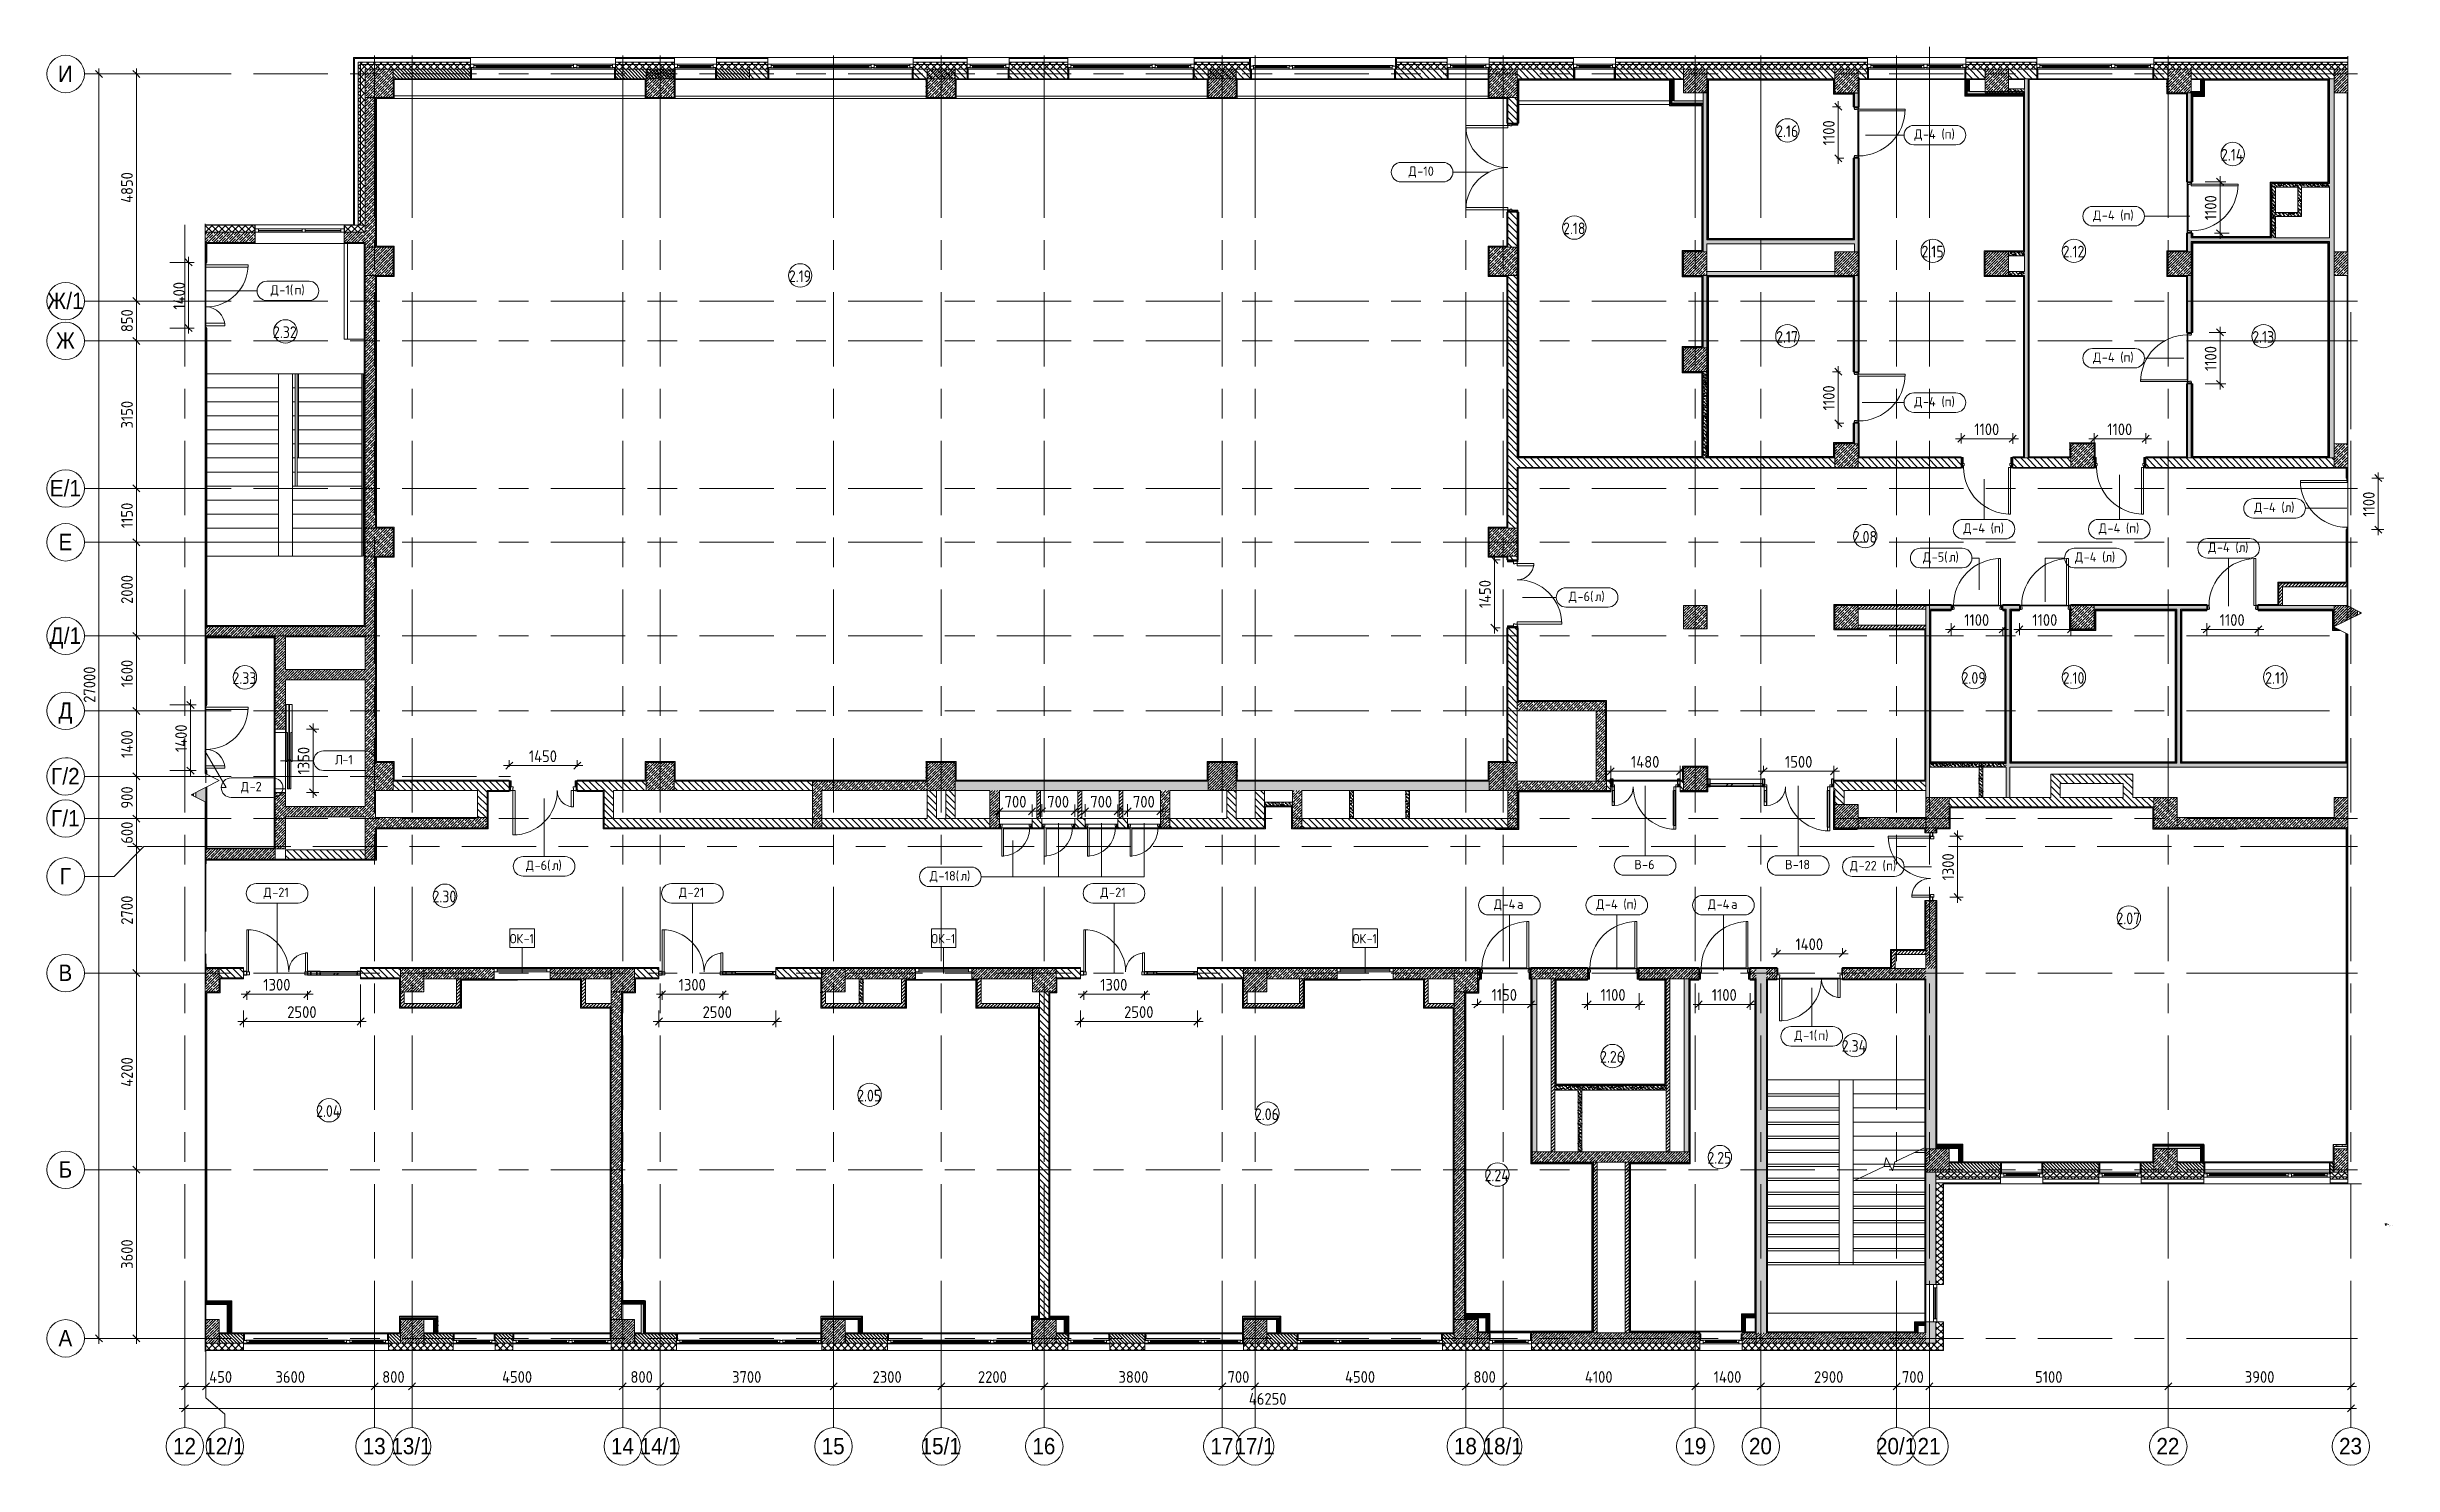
# Model space of a CAD drawing. Header units: millimetres. Extents: x 35363 to 232034, y -8553 to 29000.
# Drawn here: x 35363 to 85460, y -2706 to 27578 of the extents above; entities that cross this region are included whole.
import ezdxf

# ---------------------------------------------------------------- set-up
doc = ezdxf.new("R2010")
doc.units = ezdxf.units.MM
doc.linetypes.add('Осевая', pattern=[3175, 635, -476.25, 1587.5, -476.25])
for name, color, linetype, lineweight in [('A-ANNO-DIMS', 7, 'Continuous', 9), ('A-ANNO-DIMS-100', 7, 'Continuous', 9), ('A-AREA-IDEN', 7, 'Continuous', 9), ('A-DETL', 7, 'Continuous', 9), ('A-DETL-GENF', 7, 'Continuous', 9), ('A-DOOR', 7, 'Continuous', 9), ('A-DOOR-FRAM-2', 7, 'Continuous', 9), ('A-DOOR-IDEN', 7, 'Continuous', 9), ('A-GLAZ', 7, 'Continuous', 9), ('A-GLAZ-1', 7, 'Continuous', 13), ('A-GLAZ-CURT', 7, 'Continuous', 9), ('A-GLAZ-CURT-1', 7, 'Continuous', 25), ('A-GLAZ-CWMG', 7, 'Continuous', 9), ('A-GLAZ-CWMG-1', 7, 'Continuous', 25), ('A-GLAZ-IDEN', 7, 'Continuous', 9), ('A-WALL', 7, 'Continuous', 9), ('G-ANNO-TEXT', 7, 'Continuous', 9), ('I-WALL', 7, 'Continuous', 9), ('S-COLS', 7, 'Continuous', 9), ('S-STRS-1', 7, 'Continuous', 9), ('S-STRS-MBND', 7, 'Continuous', 9), ('Верхние поручни', 7, 'Continuous', 9), ('Ограждение', 7, 'Continuous', 9), ('Оси', 7, 'Continuous', 9), ('Оси-1', 7, 'Continuous', 20), ('Оси-2', 7, 'Осевая', 9), ('Перила', 7, 'Continuous', 9), ('Поручни', 7, 'Continuous', 9)]:
    doc.layers.add(name, color=color, linetype=linetype, lineweight=lineweight)
for name, color, linetype, lineweight, true_color in [('A-DOOR-1', 1, 'Continuous', 9, 0xff0000), ('A-DOOR-2', 1, 'Continuous', 13, 0xff0000), ('A-DOOR-FRAM-1', 1, 'Continuous', 13, 0xff0000), ('A-DOOR-FRAM-3', 1, 'Continuous', 9, 0xff0000), ('A-WALL-1', 7, 'Continuous', 9, 0x3c3c3c), ('A-WALL-FNSH-1', 7, 'Continuous', 9, 0x3c3c3c)]:
    doc.layers.add(name, color=color, linetype=linetype, lineweight=lineweight, true_color=true_color)
doc.styles.add('Arial', font='arial.ttf', dxfattribs={"width": 0.9, "height": 350})
doc.styles.add('GOST Common', font='GOST_Common.ttf', dxfattribs={"height": 200})
doc.styles.add('GOST Common_1', font='GOST_Common.ttf', dxfattribs={"width": 0.9, "height": 250})
doc.styles.add('GOST Common_2', font='GOST_Common.ttf', dxfattribs={"width": 0.9, "height": 3.5})
doc.styles.add('GOST Common_3', font='GOST_Common.ttf', dxfattribs={"width": 0.9, "height": 2.5})
doc.styles.add('ISOCPEUR', font='isocpeur.ttf', dxfattribs={"width": 0.9, "height": 250})
doc.styles.add('ISOCPEUR_1', font='isocpeur.ttf', dxfattribs={"width": 0.9, "height": 200})
doc.styles.add('ISOCPEUR_2', font='isocpeur.ttf', dxfattribs={"width": 0.9, "height": 2.5})
doc.styles.add('ISOCPEUR_3', font='isocpeur.ttf', dxfattribs={"height": 2.5})
doc.dimstyles.new('ISO-2_5_0_9К_БОЛЬШОЙ', dxfattribs={"dimscale": 304.8, "dimtxt": 248.995294, "dimasz": 0.492126, "dimexe": 0.393701, "dimexo": 0.984252, "dimgap": 0, "dimtad": 1, "dimdec": 0, "dimrnd": 10, "dimzin": 0, "dimdsep": 46, "dimtxsty": 'ISOCPEUR', "dimblk1": 'OBLIQUE', "dimblk2": 'OBLIQUE', "dimsah": 1, "dimcen": 0.09, "dimdle": 0.393701, "dimazin": 0, "dimtfac": 1, "dimtdec": 4, "dimtix": 1, "dimtmove": 0, "dimatfit": 3, "dimfxl": 1, "dimtvp": 1, "dimtolj": 1, "dimtzin": 0, "dimarcsym": 2})
doc.dimstyles.new('ISO-2_5_0_9К_БОЛЬШОЙ_1', dxfattribs={"dimscale": 304.8, "dimtxt": 248.995294, "dimasz": 0.492126, "dimexe": 0.393701, "dimexo": 0.984252, "dimgap": 0, "dimtad": 1, "dimdec": 0, "dimrnd": 10, "dimzin": 0, "dimdsep": 46, "dimtxsty": 'ISOCPEUR', "dimblk1": 'OBLIQUE', "dimblk2": 'OBLIQUE', "dimsah": 1, "dimcen": 0.09, "dimdle": 0.393701, "dimazin": 0, "dimtfac": 1, "dimtdec": 4, "dimtix": 1, "dimtmove": 2, "dimatfit": 3, "dimfxl": 1, "dimtvp": 1, "dimtolj": 1, "dimtzin": 0, "dimarcsym": 2})
doc.dimstyles.new('ISO-2_5_0_9К_БОЛЬШОЙ_2', dxfattribs={"dimscale": 304.8, "dimtxt": 248.995294, "dimasz": 0.492126, "dimexe": 0.393701, "dimexo": 0.984252, "dimgap": 0, "dimtad": 1, "dimdec": 0, "dimrnd": 10, "dimzin": 0, "dimdsep": 46, "dimtxsty": 'ISOCPEUR', "dimblk1": 'OBLIQUE', "dimblk2": 'OBLIQUE', "dimsah": 1, "dimcen": 0.09, "dimdle": 0.393701, "dimazin": 0, "dimtfac": 1, "dimtdec": 4, "dimtix": 1, "dimtmove": 1, "dimatfit": 3, "dimfxl": 1, "dimtvp": 1, "dimtolj": 1, "dimtzin": 0, "dimarcsym": 2})
pattern_1 = [(45, (0, 0), (-57.02463, 57.02463), []), (45, (57.025, 0), (-57.02463, 57.02463), [100.806, -20.161, 3.353, -16.808])]
pattern_2 = [(135, (0, 0), (-70.71068, -70.71068), [])]
pattern_3 = [(135, (0, 0), (-35.35534, -35.35534), [])]
pattern_4 = [(45, (0, 0), (-70.71068, 70.71068), []), (135, (0, 0), (-70.71068, -70.71068), [])]
pattern_5 = [(45, (0, 0), (-35.35534, 35.35534), [])]
pattern_6 = [(135, (0, 0), (-75.43415, -75.43415), [106.68, -17.78, 3.556, -17.78]), (135, (0, 75.39), (-75.43415, -75.43415), []), (50, (0, 0), (127.52922, -11.15758), [13.335, -146.685]), (355, (0, 0), (-24.66966, 133.74002), [10.668, -117.348]), (100.451, (10.63, -0.93), (102.85973, 122.58178), [11.333, -124.663]), (46.184, (0, 35.56), (189.75516, -29.43036), [20.002, -220.027]), (96.636, (15.81, 33.1), (166.1822, 173.1996), [17, -186.995]), (351.184, (0, 35.56), (166.18393, 173.19757), [16.002, -176.022]), (21, (17.78, 26.67), (106.13027, -71.58603), [13.335, -146.685]), (326, (17.78, 26.67), (43.26188, 128.93175), [10.668, -117.348]), (71.451, (26.62, 20.7), (149.39198, 57.34505), [11.333, -124.663]), (37.5, (0, 0), (2.162228, 59.188357), [3.353, -112.573, 3.353, -115.773, -117.793]), (37.5, (0, 0), (2.162228, 59.188357), [-235.052, 3.353, -114.44]), (7.5, (0, 0), (46.773857, 70.126152), [3.353, -64.567, 3.353, -109.906, -44.894]), (7.5, (0, 0), (46.773857, 70.126152), [-181.178, 3.353, -41.542]), (327.5, (-39.65, 0), (94.91367, -4.010093), [3.353, -41.097, 3.353, -135.331, -184.023]), (327.5, (-39.65, 0), (94.91367, -4.010093), [-183.134, 3.353, -180.67]), (317.5, (-57.43, 0), (103.69057, 17.79882), [3.353, -54.432, 3.353, -88.748, -130.683]), (317.5, (-57.43, 0), (103.69057, 17.79882), [-149.885, 3.353, -127.33])]
pattern_7 = [(135, (1751.41, 174.685), (-14.14214, -14.14214), []), (225, (1751.41, 174.685), (14.14214, -14.14214), [])]
pattern_8 = [(45, (-371.384, 174.685), (-14.1421, 14.1421), []), (135, (-371.384, 174.685), (-14.1421, -14.1421), [])]
pattern_9 = [(135, (1751.41, 104.685), (-14.14214, -14.14214), []), (225, (1751.41, 104.685), (14.14214, -14.14214), [])]
pattern_10 = [(45, (-371.384, 104.685), (-14.1421, 14.1421), []), (135, (-371.384, 104.685), (-14.1421, -14.1421), [])]
pattern_11 = [(0, (0, 0), (121.92, 30.48), [10.058, -81.382, 10.058, -81.382, -487.68]), (0, (0, 0), (121.92, 30.48), [-182.88, 10.058, -172.822, 10.058, -81.382, -213.36]), (0, (0, 0), (121.92, 30.48), [-457.2, 10.058, -50.902, 10.058, -142.342]), (120, (45.72, 15.24), (-87.356454, 90.345817), [10.058, -81.382, 10.058, -81.382, -487.68]), (120, (45.72, 15.24), (-87.356454, 90.345817), [-182.88, 10.058, -172.822, 10.058, -81.382, -213.36]), (120, (45.72, 15.24), (-87.356454, 90.345817), [-457.2, 10.058, -50.902, 10.058, -142.342]), (240, (60.96, 76.2), (-34.563546, -120.825817), [10.058, -81.382, 10.058, -81.382, -487.68]), (240, (60.96, 76.2), (-34.563546, -120.825817), [-182.88, 10.058, -172.822, 10.058, -81.382, -213.36]), (240, (60.96, 76.2), (-34.563546, -120.825817), [-457.2, 10.058, -50.902, 10.058, -142.342])]
pattern_12 = [(45, (0, 0), (-106.06602, 106.06602), []), (135, (0, 0), (-106.06602, -106.06602), [])]

msp = doc.modelspace()

# ---------------------------------------------------------------- texts
at = {"layer": 'A-AREA-IDEN', "char_height": 250, "attachment_point": 1, "style": 'GOST Common_1'}
for s, insert, width in [('2.16', (72286.1, 25904.2), 606.076), ('2.14', (81784.8, 25399.2), 627.721), ('2.18', (67735.9, 23828.6), 606.076), ('2.15', (75389.4, 23332.6), 606.076), ('2.12', (78403.9, 23332.6), 606.076), ('2.19', (51205, 22806.5), 606.076), ('2.32', (40190.4, 21611.1), 663.797), ('2.17', (72286.1, 21509.9), 606.076), ('2.13', (82452.9, 21509.9), 606.076), ('2.08', (73922.9, 17241.1), 663.797), ('2.33', (39324.8, 14224.7), 663.797), ('2.09', (76245.6, 14227.9), 663.797), ('2.10', (78403.9, 14227.9), 606.076), ('2.11', (82727.9, 14227.9), 548.354), ('2.30', (43596.9, 9560.5), 663.797), ('2.07', (79552.8, 9093.3), 663.797), ('2.26', (68526.9, 6136.6), 663.797), ('2.34', (73687.6, 6369.1), 685.443), ('2.05', (52663.7, 5309), 663.797), ('2.04', (41111.3, 4978.8), 685.443), ('2.06', (61157, 4910.4), 663.797), ('2.24', (66061.5, 3604.9), 685.443), ('2.25', (70819.6, 3980.4), 663.797)]:
    msp.add_mtext(s, dxfattribs=dict(at, insert=insert, width=width))
at = {"layer": 'A-DOOR-IDEN', "char_height": 200, "attachment_point": 1, "style": 'GOST Common'}
for s, insert, width in [('\\fGOST Common|b0|i0|c204|p34|;Д', (75236.9, 25816.4), 224.472), ('-4 (', (75422.1, 25816.4), 561.181), ('\\fGOST Common|b0|i0|c204|p34|;п', (75885.1, 25816.4), 176.371), ('\\fGOST Common|b0|i0|c204|p34|;)', (76030.6, 25816.4), 96.202), ('\\fGOST Common|b0|i0|c204|p34|;Д', (64437, 25024.9), 224.472), ('-10', (64622.2, 25024.9), 472.996), ('\\fGOST Common|b0|i0|c204|p34|;Д', (79054.8, 24084.2), 224.472), ('-4 (', (79240, 24084.2), 561.181), ('\\fGOST Common|b0|i0|c204|p34|;)', (79848.5, 24084.2), 96.202), ('\\fGOST Common|b0|i0|c204|p34|;п', (79703, 24084.2), 176.371), ('\\fGOST Common|b0|i0|c204|p34|;Д', (40140, 22489.2), 224.472), ('-1(', (40325.2, 22489.2), 392.827), ('\\fGOST Common|b0|i0|c204|p34|;п', (40649.3, 22489.2), 176.371), ('\\fGOST Common|b0|i0|c204|p34|;)', (40794.8, 22489.2), 96.202), ('\\fGOST Common|b0|i0|c204|p34|;Д', (79054.8, 21051.3), 224.472), ('-4 (', (79240, 21051.3), 561.181), ('\\fGOST Common|b0|i0|c204|p34|;)', (79848.5, 21051.3), 96.202), ('\\fGOST Common|b0|i0|c204|p34|;п', (79703, 21051.3), 176.371), ('\\fGOST Common|b0|i0|c204|p34|;Д', (75236.9, 20103.7), 224.472), ('-4 (', (75422.1, 20103.7), 561.181), ('\\fGOST Common|b0|i0|c204|p34|;п', (75885.1, 20103.7), 176.371), ('\\fGOST Common|b0|i0|c204|p34|;)', (76030.6, 20103.7), 96.202), ('\\fGOST Common|b0|i0|c204|p34|;Д', (82494.6, 17846.3), 224.472), ('-4 (', (82679.9, 17846.3), 561.181), ('\\fGOST Common|b0|i0|c204|p34|;л', (83142.9, 17846.3), 168.354), ('\\fGOST Common|b0|i0|c204|p34|;)', (83281.8, 17846.3), 96.202), ('\\fGOST Common|b0|i0|c204|p34|;Д', (76286.7, 17401.2), 224.472), ('-4 (', (76471.9, 17401.2), 561.181), ('\\fGOST Common|b0|i0|c204|p34|;п', (76934.9, 17401.2), 176.371), ('\\fGOST Common|b0|i0|c204|p34|;)', (77080.5, 17401.2), 96.202), ('\\fGOST Common|b0|i0|c204|p34|;Д', (79176, 17401.2), 224.472), ('-4 (', (79361.3, 17401.2), 561.181), ('\\fGOST Common|b0|i0|c204|p34|;п', (79824.3, 17401.2), 176.371), ('\\fGOST Common|b0|i0|c204|p34|;)', (79969.8, 17401.2), 96.202), ('\\fGOST Common|b0|i0|c204|p34|;Д', (75420.9, 16784.6), 224.472), ('-5(', (75606.2, 16784.6), 448.945), ('\\fGOST Common|b0|i0|c204|p34|;л', (75976.6, 16784.6), 168.354), ('\\fGOST Common|b0|i0|c204|p34|;)', (76115.5, 16784.6), 96.202), ('\\fGOST Common|b0|i0|c204|p34|;Д', (78667.9, 16784.6), 224.472), ('-4 (', (78853.1, 16784.6), 561.181), ('\\fGOST Common|b0|i0|c204|p34|;л', (79316.1, 16784.6), 168.354), ('\\fGOST Common|b0|i0|c204|p34|;)', (79455, 16784.6), 96.202), ('\\fGOST Common|b0|i0|c204|p34|;Д', (81512.7, 16992.6), 224.472), ('-4 (', (81697.9, 16992.6), 561.181), ('\\fGOST Common|b0|i0|c204|p34|;л', (82160.9, 16992.6), 168.354), ('\\fGOST Common|b0|i0|c204|p34|;)', (82299.8, 16992.6), 96.202), ('\\fGOST Common|b0|i0|c204|p34|;Д', (67859.5, 15943.6), 224.472), ('-6(', (68044.7, 15943.6), 448.945), ('\\fGOST Common|b0|i0|c204|p34|;л', (68415.2, 15943.6), 168.354), ('\\fGOST Common|b0|i0|c204|p34|;)', (68554.1, 15943.6), 96.202), ('\\fGOST Common|b0|i0|c204|p34|;Л', (41511.9, 12456.2), 192.405), ('-1', (41670.6, 12456.2), 296.624), ('\\fGOST Common|b0|i0|c204|p34|;Д', (39504, 11881.2), 224.472), ('-2', (39689.3, 11881.2), 352.742), ('\\fGOST Common|b0|i0|c204|p34|;Д', (45590.3, 10201), 224.472), ('-6(', (45775.5, 10201), 448.945), ('\\fGOST Common|b0|i0|c204|p34|;л', (46145.9, 10201), 168.354), ('\\fGOST Common|b0|i0|c204|p34|;)', (46284.8, 10201), 96.202), ('\\fGOST Common|b0|i0|c204|p34|;В', (69258.3, 10218.4), 200.422), ('-6', (69423.6, 10218.4), 352.742), ('\\fGOST Common|b0|i0|c204|p34|;В', (72477.3, 10218.4), 200.422), ('-18', (72642.6, 10218.4), 472.996), ('\\fGOST Common|b0|i0|c204|p34|;Д', (73860.7, 10193.5), 224.472), ('-22 (', (74045.9, 10193.5), 713.502), ('\\fGOST Common|b0|i0|c204|p34|;п', (74634.6, 10193.5), 176.371), ('\\fGOST Common|b0|i0|c204|p34|;)', (74780.1, 10193.5), 96.202), ('\\fGOST Common|b0|i0|c204|p34|;Д', (39988.3, 9624.1), 224.472), ('-21', (40173.5, 9624.1), 472.996), ('\\fGOST Common|b0|i0|c204|p34|;Д', (48857.3, 9624.1), 224.472), ('-21', (49042.5, 9624.1), 472.996), ('\\fGOST Common|b0|i0|c204|p34|;Д', (54214.5, 9977), 224.472), ('-18(', (54399.7, 9977), 569.198), ('\\fGOST Common|b0|i0|c204|p34|;л', (54869.3, 9977), 168.354), ('\\fGOST Common|b0|i0|c204|p34|;)', (55008.2, 9977), 96.202), ('\\fGOST Common|b0|i0|c204|p34|;Д', (57858.3, 9624.1), 224.472), ('-21', (58043.5, 9624.1), 472.996), ('\\fGOST Common|b0|i0|c204|p34|;Д', (66258.8, 9372), 224.472), ('-4', (66444, 9372), 376.793), ('\\fGOST Common|b0|i0|c204|p34|;а', (66754.9, 9372), 200.422), ('\\fGOST Common|b0|i0|c204|p34|;Д', (68444.5, 9372), 224.472), ('-4 (', (68629.7, 9372), 561.181), ('\\fGOST Common|b0|i0|c204|p34|;п', (69092.7, 9372), 176.371), ('\\fGOST Common|b0|i0|c204|p34|;)', (69238.3, 9372), 96.202), ('\\fGOST Common|b0|i0|c204|p34|;Д', (70828.9, 9372), 224.472), ('-4', (71014.1, 9372), 376.793), ('\\fGOST Common|b0|i0|c204|p34|;а', (71325, 9372), 200.422), ('\\fGOST Common|b0|i0|c204|p34|;Д', (72678, 6569.6), 224.472), ('-1(', (72863.2, 6569.6), 392.827), ('\\fGOST Common|b0|i0|c204|p34|;)', (73332.8, 6569.6), 96.202), ('\\fGOST Common|b0|i0|c204|p34|;п', (73187.3, 6569.6), 176.371)]:
    msp.add_mtext(s, dxfattribs=dict(at, insert=insert, width=width))
at = {"layer": 'A-GLAZ-IDEN', "char_height": 200, "attachment_point": 1, "style": 'ISOCPEUR_1'}
for s, insert, width in [('ОК', (45248.1, 8635.2), 360.759), ('-1', (45545.8, 8635.2), 266.962), ('ОК', (54248.1, 8635.2), 360.759), ('-1', (54545.8, 8635.2), 266.962), ('ОК', (63248.1, 8635.2), 360.759), ('-1', (63545.8, 8635.2), 266.962)]:
    msp.add_mtext(s, dxfattribs=dict(at, insert=insert, width=width))
at = {"layer": 'G-ANNO-TEXT', "attachment_point": 1}
for s, insert, char_height, width, style in [('\\LУсловные', (85287, 2451.8), 3.5, 22.151, 'GOST Common_2'), ('\\LПримечание', (85290, 2424.5), 3.5, 28.5, 'GOST Common_2'), ('1. ', (85290, 2416), 2.5, 4.249, 'ISOCPEUR_3'), ('отвечать', (85290, 2401.3), 2.5, 18.679, 'ISOCPEUR_3'), ('2. ', (85290, 2411.1), 2.5, 4.89, 'ISOCPEUR_3'), ('момента', (85290, 2406.2), 2.5, 16.435, 'ISOCPEUR_3'), ('3. ', (85290, 2396.4), 2.5, 4.89, 'ISOCPEUR_3'), ('4. ', (85290, 2391.5), 2.5, 5.131, 'ISOCPEUR_3'), ('+0.000', (85290.6, 2432.1), 2.5, 10.534, 'GOST Common_3'), ('01', (85292.8, 2442.2), 2.5, 3.319, 'GOST Common_3'), ('За', (85293.5, 2416), 2.5, 4.73, 'ISOCPEUR_3'), ('Все', (85294, 2411.1), 2.5, 6.413, 'ISOCPEUR_3'), ('Перед', (85294, 2396.4), 2.5, 11.063, 'ISOCPEUR_3'), ('\\fISOCPEUR|b0|i0|c204|p34|;О', (85294.2, 2391.5), 2.5, 2.405, 'ISOCPEUR_3'), ('\\fISOCPEUR|b0|i0|c204|p34|; ', (85296.2, 2391.5), 2.5, 1.844, 'ISOCPEUR_3'), ('\\fISOCPEUR|b0|i0|c204|p34|; ', (85297.4, 2416), 2.5, 1.844, 'ISOCPEUR_3'), ('всех', (85297.7, 2391.5), 2.5, 8.338, 'ISOCPEUR_3'), ('отметку', (85298.9, 2416), 2.5, 16.515, 'ISOCPEUR_3'), ('\\fISOCPEUR|b0|i0|c204|p34|; ', (85299.3, 2411.1), 2.5, 1.844, 'ISOCPEUR_3'), ('материалы', (85300.8, 2411.1), 2.5, 21.004, 'ISOCPEUR_3'), ('\\fISOCPEUR|b0|i0|c204|p34|; ', (85303.1, 2396.4), 2.5, 1.844, 'ISOCPEUR_3'), ('\\fISOCPEUR|b0|i0|c204|p34|; ', (85303.5, 2406.2), 2.5, 1.844, 'ISOCPEUR_3'), ('Номер', (85303.7, 2442.2), 2.5, 10.173, 'GOST Common_3'), ('\\fISOCPEUR|b0|i0|c204|p34|; ', (85304.6, 2391.5), 2.5, 1.844, 'ISOCPEUR_3'), ('заказом', (85304.7, 2396.4), 2.5, 15.553, 'ISOCPEUR_3'), ('Отметка', (85304.8, 2432.1), 2.5, 15.296, 'GOST Common_3'), ('\\L\\fGOST Common|b0|i0|c204|p34|;\\W.9;\\L ', (85305.3, 2451.8), 3.5, 1.299, 'GOST Common_2'), ('их', (85305.1, 2406.2), 2.5, 4.329, 'ISOCPEUR_3'), ('\\fISOCPEUR|b0|i0|c204|p34|; ', (85305.4, 2401.3), 2.5, 1.844, 'ISOCPEUR_3'), ('\\Lобозначения', (85306.4, 2451.8), 3.5, 30.159, 'GOST Common_2'), ('расхождениях', (85306.1, 2391.5), 2.5, 26.456, 'ISOCPEUR_3'), ('нормам', (85306.9, 2401.3), 2.5, 13.709, 'ISOCPEUR_3'), ('\\fISOCPEUR|b0|i0|c204|p34|; ', (85308.6, 2406.2), 2.5, 1.844, 'ISOCPEUR_3'), ('заказа', (85310.2, 2406.2), 2.5, 13.388, 'ISOCPEUR_3'), ('\\fGOST Common|b0|i0|c204|p34|;\\W.9; ', (85312.1, 2442.2), 2.5, 0.938, 'GOST Common_3'), ('помещения', (85312.9, 2442.2), 2.5, 18.543, 'GOST Common_3'), (' +0.000 ', (85312.5, 2416), 2.5, 15.392, 'ISOCPEUR_3'), ('\\fGOST Common|b0|i0|c204|p34|;\\W.9; ', (85317.4, 2432.1), 2.5, 0.938, 'GOST Common_3'), ('\\fISOCPEUR|b0|i0|c204|p34|; ', (85317.5, 2396.4), 2.5, 1.844, 'ISOCPEUR_3'), ('\\fISOCPEUR|b0|i0|c204|p34|; ', (85318.2, 2411.1), 2.5, 1.844, 'ISOCPEUR_3'), ('\\fISOCPEUR|b0|i0|c204|p34|; ', (85318.2, 2401.3), 2.5, 1.844, 'ISOCPEUR_3'), ('чистого', (85318.2, 2432.1), 2.5, 13.853, 'GOST Common_3'), ('\\fISOCPEUR|b0|i0|c204|p34|;и', (85319, 2396.4), 2.5, 2.165, 'ISOCPEUR_3'), ('должны', (85319.7, 2411.1), 2.5, 13.789, 'ISOCPEUR_3'), ('пожаробезопасности', (85319.7, 2401.3), 2.5, 39.764, 'ISOCPEUR_3'), ('\\fISOCPEUR|b0|i0|c204|p34|; ', (85320.8, 2396.4), 2.5, 1.844, 'ISOCPEUR_3'), ('\\fISOCPEUR|b0|i0|c204|p34|; ', (85321.2, 2406.2), 2.5, 1.844, 'ISOCPEUR_3'), ('монтажем', (85322.3, 2396.4), 2.5, 19.16, 'ISOCPEUR_3'), ('\\fISOCPEUR|b0|i0|c204|p34|;и', (85322.7, 2406.2), 2.5, 2.165, 'ISOCPEUR_3'), ('\\fISOCPEUR|b0|i0|c204|p34|; ', (85324.5, 2406.2), 2.5, 1.844, 'ISOCPEUR_3'), ('принята', (85325.2, 2416), 2.5, 15.954, 'ISOCPEUR_3'), ('поставки', (85326, 2406.2), 2.5, 17.797, 'ISOCPEUR_3'), ('\\fISOCPEUR|b0|i0|c204|p34|; ', (85327.9, 2391.5), 2.5, 1.844, 'ISOCPEUR_3'), ('\\fGOST Common|b0|i0|c204|p34|;\\W.9; ', (85329.6, 2432.1), 2.5, 0.938, 'GOST Common_3'), ('размеров', (85329.5, 2391.5), 2.5, 17.637, 'ISOCPEUR_3'), ('пола', (85330.4, 2432.1), 2.5, 8.009, 'GOST Common_3'), ('\\fISOCPEUR|b0|i0|c204|p34|; ', (85331.1, 2411.1), 2.5, 1.844, 'ISOCPEUR_3'), ('быть', (85332.6, 2411.1), 2.5, 9.46, 'ISOCPEUR_3'), ('\\fGOST Common|b0|i0|c204|p34|;\\W.9; ', (85337, 2432.1), 2.5, 0.938, 'GOST Common_3'), ('\\fISOCPEUR|b0|i0|c204|p34|; ', (85338.1, 2396.4), 2.5, 1.844, 'ISOCPEUR_3'), ('\\fISOCPEUR|b0|i0|c204|p34|; ', (85338.4, 2416), 2.5, 1.844, 'ISOCPEUR_3'), ('дверей', (85339.7, 2396.4), 2.5, 12.987, 'ISOCPEUR_3'), ('отметка', (85339.9, 2416), 2.5, 16.755, 'ISOCPEUR_3'), ('\\fISOCPEUR|b0|i0|c204|p34|; ', (85340.4, 2411.1), 2.5, 1.844, 'ISOCPEUR_3'), ('. ', (85340.7, 2406.2), 2.5, 2.726, 'ISOCPEUR_3'), ('согласованы', (85341.9, 2411.1), 2.5, 23.89, 'ISOCPEUR_3'), ('Все', (85343, 2406.2), 2.5, 6.413, 'ISOCPEUR_3'), (', ', (85344, 2391.5), 2.5, 2.886, 'ISOCPEUR_3'), ('указанных', (85346.4, 2391.5), 2.5, 20.042, 'ISOCPEUR_3'), ('\\fISOCPEUR|b0|i0|c204|p34|; ', (85348.3, 2406.2), 2.5, 1.844, 'ISOCPEUR_3'), ('материалы', (85349.8, 2406.2), 2.5, 21.004, 'ISOCPEUR_3'), ('\\fISOCPEUR|b0|i0|c204|p34|;.', (85352.6, 2401.3), 2.5, 0.882, 'ISOCPEUR_3'), ('\\fISOCPEUR|b0|i0|c204|p34|; ', (85353.7, 2416), 2.5, 1.844, 'ISOCPEUR_3'), ('  - ', (85350.4, 2396.4), 2.5, 7.696, 'ISOCPEUR_3'), ('DR01', (85353.7, 2432.2), 2.5, 7.648, 'ISOCPEUR_2'), ('уровня', (85355.3, 2416), 2.5, 12.987, 'ISOCPEUR_3'), ('размер', (85356.7, 2396.4), 2.5, 13.308, 'ISOCPEUR_3'), ('\\fISOCPEUR|b0|i0|c204|p34|; ', (85361.6, 2411.1), 2.5, 1.844, 'ISOCPEUR_3'), ('\\fISOCPEUR|b0|i0|c204|p34|; ', (85362.9, 2391.5), 2.5, 1.844, 'ISOCPEUR_3'), ('Генеральным', (85363.1, 2411.1), 2.5, 24.532, 'ISOCPEUR_3'), ('на', (85364.5, 2391.5), 2.5, 4.57, 'ISOCPEUR_3'), ('Марка', (85365.4, 2432), 2.5, 10.678, 'GOST Common_3'), ('\\fISOCPEUR|b0|i0|c204|p34|; ', (85366, 2416), 2.5, 1.844, 'ISOCPEUR_3'), ('\\fISOCPEUR|b0|i0|c204|p34|; ', (85367.1, 2406.2), 2.5, 1.844, 'ISOCPEUR_3'), ('чистого', (85367.5, 2416), 2.5, 15.392, 'ISOCPEUR_3'), ('\\fISOCPEUR|b0|i0|c204|p34|; ', (85367.7, 2396.4), 2.5, 1.844, 'ISOCPEUR_3'), ('\\fISOCPEUR|b0|i0|c204|p34|; ', (85368.2, 2391.5), 2.5, 1.844, 'ISOCPEUR_3'), ('должны', (85368.6, 2406.2), 2.5, 13.789, 'ISOCPEUR_3'), ('проемов', (85369.2, 2396.4), 2.5, 15.392, 'ISOCPEUR_3'), ('чертеже', (85369.8, 2391.5), 2.5, 16.274, 'ISOCPEUR_3'), ('\\fGOST Common|b0|i0|c204|p34|;\\W.9; ', (85374.2, 2432), 2.5, 0.938, 'GOST Common_3'), ('двери', (85374.9, 2432), 2.5, 9.741, 'GOST Common_3'), ('\\fISOCPEUR|b0|i0|c204|p34|; ', (85380, 2406.2), 2.5, 1.844, 'ISOCPEUR_3'), ('\\fISOCPEUR|b0|i0|c204|p34|; ', (85380.2, 2416), 2.5, 1.844, 'ISOCPEUR_3'), ('быть', (85381.5, 2406.2), 2.5, 9.46, 'ISOCPEUR_3'), ('\\fISOCPEUR|b0|i0|c204|p34|; ', (85381.9, 2396.4), 2.5, 1.844, 'ISOCPEUR_3'), ('пола', (85381.7, 2416), 2.5, 8.899, 'ISOCPEUR_3'), ('\\fISOCPEUR|b0|i0|c204|p34|; ', (85383.4, 2411.1), 2.5, 1.844, 'ISOCPEUR_3'), (', ', (85383.2, 2391.5), 2.5, 2.886, 'ISOCPEUR_3'), ('уточнять', (85383.4, 2396.4), 2.5, 18.439, 'ISOCPEUR_3'), ('подрядчиком', (85384.9, 2411.1), 2.5, 24.051, 'ISOCPEUR_3'), ('необходимо', (85385.6, 2391.5), 2.5, 21.886, 'ISOCPEUR_3'), ('\\fISOCPEUR|b0|i0|c204|p34|; ', (85389.1, 2416), 2.5, 1.844, 'ISOCPEUR_3'), ('\\fISOCPEUR|b0|i0|c204|p34|; ', (85389.3, 2406.2), 2.5, 1.844, 'ISOCPEUR_3'), ('первого', (85390.6, 2416), 2.5, 15.152, 'ISOCPEUR_3'), ('сертифицированы', (85390.9, 2406.2), 2.5, 33.992, 'ISOCPEUR_3'), ('\\fISOCPEUR|b0|i0|c204|p34|; ', (85398.7, 2396.4), 2.5, 1.844, 'ISOCPEUR_3'), ('по', (85400.2, 2396.4), 2.5, 4.329, 'ISOCPEUR_3'), ('\\fISOCPEUR|b0|i0|c204|p34|; ', (85403.1, 2416), 2.5, 1.844, 'ISOCPEUR_3'), ('\\fISOCPEUR|b0|i0|c204|p34|; ', (85403.6, 2391.5), 2.5, 1.844, 'ISOCPEUR_3'), ('\\fISOCPEUR|b0|i0|c204|p34|; ', (85403.8, 2396.4), 2.5, 1.844, 'ISOCPEUR_3'), ('этажа', (85404.6, 2416), 2.5, 12.426, 'ISOCPEUR_3'), ('\\fISOCPEUR|b0|i0|c204|p34|; ', (85404.7, 2411.1), 2.5, 1.844, 'ISOCPEUR_3'), ('сообщить', (85405.1, 2391.5), 2.5, 18.439, 'ISOCPEUR_3'), ('месту', (85405.3, 2396.4), 2.5, 11.304, 'ISOCPEUR_3'), ('письменно', (85406.3, 2411.1), 2.5, 19.401, 'ISOCPEUR_3'), ('\\fISOCPEUR|b0|i0|c204|p34|;.', (85414.6, 2396.4), 2.5, 0.882, 'ISOCPEUR_3'), ('\\fISOCPEUR|b0|i0|c204|p34|;.', (85414.9, 2416), 2.5, 0.882, 'ISOCPEUR_3'), ('\\fISOCPEUR|b0|i0|c204|p34|; ', (85418.9, 2406.2), 2.5, 1.844, 'ISOCPEUR_3'), ('\\fISOCPEUR|b0|i0|c204|p34|; ', (85420.4, 2391.5), 2.5, 1.844, 'ISOCPEUR_3'), ('на', (85420.4, 2406.2), 2.5, 4.57, 'ISOCPEUR_3'), ('архитектору', (85421.9, 2391.5), 2.5, 25.173, 'ISOCPEUR_3'), ('\\fISOCPEUR|b0|i0|c204|p34|; ', (85422.3, 2411.1), 2.5, 1.844, 'ISOCPEUR_3'), ('\\fISOCPEUR|b0|i0|c204|p34|;с', (85423.8, 2411.1), 2.5, 1.844, 'ISOCPEUR_3'), ('\\fISOCPEUR|b0|i0|c204|p34|; ', (85424.2, 2406.2), 2.5, 1.844, 'ISOCPEUR_3'), ('\\fISOCPEUR|b0|i0|c204|p34|; ', (85425.3, 2411.1), 2.5, 1.844, 'ISOCPEUR_3'), ('территории', (85425.7, 2406.2), 2.5, 22.768, 'ISOCPEUR_3'), ('Заказчиком', (85426.8, 2411.1), 2.5, 22.367, 'ISOCPEUR_3'), ('\\fISOCPEUR|b0|i0|c204|p34|;.', (85442.6, 2391.5), 2.5, 0.882, 'ISOCPEUR_3'), ('\\fISOCPEUR|b0|i0|c204|p34|; ', (85444.5, 2406.2), 2.5, 1.844, 'ISOCPEUR_3'), ('\\fISOCPEUR|b0|i0|c204|p34|; ', (85445.3, 2411.1), 2.5, 1.844, 'ISOCPEUR_3'), ('России', (85446, 2406.2), 2.5, 12.586, 'ISOCPEUR_3'), ('\\fISOCPEUR|b0|i0|c204|p34|;и', (85446.8, 2411.1), 2.5, 2.165, 'ISOCPEUR_3'), ('\\fISOCPEUR|b0|i0|c204|p34|; ', (85448.6, 2411.1), 2.5, 1.844, 'ISOCPEUR_3'), ('АП', (85450.1, 2411.1), 2.5, 5.131, 'ISOCPEUR_3'), ('\\fISOCPEUR|b0|i0|c204|p34|; ', (85454.4, 2411.1), 2.5, 1.844, 'ISOCPEUR_3'), ('до', (85455.9, 2411.1), 2.5, 4.329, 'ISOCPEUR_3'), ('\\fISOCPEUR|b0|i0|c204|p34|; ', (85456.4, 2406.2), 2.5, 1.844, 'ISOCPEUR_3'), ('\\fISOCPEUR|b0|i0|c204|p34|;и', (85457.9, 2406.2), 2.5, 2.165, 'ISOCPEUR_3'), ('\\fISOCPEUR|b0|i0|c204|p34|; ', (85459.4, 2411.1), 2.5, 1.844, 'ISOCPEUR_3'), ('\\fISOCPEUR|b0|i0|c204|p34|; ', (85459.7, 2406.2), 2.5, 1.844, 'ISOCPEUR_3')]:
    msp.add_mtext(s, dxfattribs=dict(at, insert=insert, char_height=char_height, width=width, style=style))
at = {"layer": 'Оси', "char_height": 350, "attachment_point": 1, "style": 'Arial'}
for s, insert, width in [('\\fArial|b0|i0|c204|p34|;\\W.9;И', (35598.9, 27181), 389.62), ('\\fArial|b0|i0|c204|p34|;\\W.9;Ж', (35366.7, 22331), 497.848), ('/1', (35777.5, 22331), 454.557), ('\\fArial|b0|i0|c204|p34|;\\W.9;Ж', (35554.4, 21481), 497.848), ('\\fArial|b0|i0|c204|p34|;\\W.9;Е', (35423.4, 18331), 360.759), ('/1', (35721.1, 18331), 454.557), ('\\fArial|b0|i0|c204|p34|;\\W.9;Е', (35610.6, 17181), 360.759), ('\\fArial|b0|i0|c204|p34|;\\W.9;Д', (35420.3, 15181), 367.975), ('/1', (35723.9, 15181), 454.557), ('\\fArial|b0|i0|c204|p34|;\\W.9;Д', (35607.9, 13581), 367.975), ('\\fArial|b0|i0|c204|p34|;\\W.9;Г', (35450, 12181), 295.823), ('/2', (35694, 12181), 454.557), ('\\fArial|b0|i0|c204|p34|;\\W.9;Г', (35450, 11281), 295.823), ('/1', (35694, 11281), 454.557), ('\\fArial|b0|i0|c204|p34|;\\W.9;Г', (35637.6, 10046), 295.823), ('\\fArial|b0|i0|c204|p34|;\\W.9;В', (35610.6, 7981), 360.759), ('\\fArial|b0|i0|c204|p34|;\\W.9;Б', (35613.8, 3781), 353.544), ('\\fArial|b0|i0|c204|p34|;\\W.9;А', (35610.6, 181), 360.759), ('12', (38057.4, -2125.6), 606.076), ('12/1', (38723.8, -2125.6), 1060.633), ('13', (42107.4, -2125.6), 606.076), ('13/1', (42719.7, -2125.6), 1060.633), ('14', (47407.4, -2125.6), 606.076), ('14/1', (48019.7, -2125.6), 1060.633), ('15', (51907.4, -2125.6), 606.076), ('15/1', (54019.7, -2125.6), 1060.633), ('16', (56407.4, -2125.6), 606.076), ('17', (60207.4, -2125.6), 606.076), ('17/1', (60719.7, -2125.6), 1060.633), ('18', (65407.4, -2125.6), 606.076), ('18/1', (66019.7, -2125.6), 1060.633), ('19', (70307.4, -2125.6), 606.076), ('20', (71707.4, -2125.6), 606.076), ('20/1', (74419.7, -2125.6), 1060.633), ('21', (75307.4, -2125.6), 606.076), ('22', (80407.4, -2125.6), 606.076), ('23', (84307.4, -2125.6), 606.076)]:
    msp.add_mtext(s, dxfattribs=dict(at, insert=insert, width=width))

# ---------------------------------------------------------------- blocks, each defined once
blk = doc.blocks.new('BSC_Колонна _Прямоугольная - 500х500-23286270-План заполнения и маркировки дверных проемов 2 этажа в осях 12-23')
at = {"layer": 'S-COLS'}
h = blk.add_hatch(dxfattribs=at)
h.set_pattern_fill('FP_1', color=256, style=0, pattern_type=2)
h.set_pattern_definition([(45, (-38790, -7650), (-57.02463, 57.02463), []), (45, (-38732.975, -7650), (-57.02463, 57.02463), [100.806, -20.161, 3.353, -16.808])])
h.paths.add_polyline_path([(-47, -250), (250, -250), (250, 250), (-47, 250), (-47, -12)])
for p, q in [((250, 250), (-47, 250)), ((250, -250), (250, 250)), ((-47, -250), (250, -250))]:
    blk.add_line(p, q, dxfattribs=at)
blk = doc.blocks.new('BSC_Колонна _Прямоугольная - 500х500-V1-План заполнения и маркировки дверных проемов 2 этажа в осях 12-23')
at = {"layer": 'S-COLS'}
h = blk.add_hatch(dxfattribs=at)
h.set_pattern_fill('FP_2', color=256, style=0, pattern_type=2)
h.set_pattern_definition([(45, (-43160, -7650), (-57.02463, 57.02463), []), (45, (-43102.975, -7650), (-57.02463, 57.02463), [100.806, -20.161, 3.353, -16.808])])
h.paths.add_polyline_path([(-250, -250), (250, -250), (250, 250), (-250, 250)])
for p, q in [((250, 250), (-250, 250)), ((-250, 250), (-250, -250)), ((250, -250), (250, 250)), ((-250, -250), (250, -250))]:
    blk.add_line(p, q, dxfattribs=at)
blk = doc.blocks.new('BSC_Колонна _Прямоугольная - 500х500-V2-План заполнения и маркировки дверных проемов 2 этажа в осях 12-23')
at = {"layer": 'S-COLS'}
h = blk.add_hatch(dxfattribs=at)
h.set_pattern_fill('FP_3', color=256, style=0, pattern_type=2)
h.set_pattern_definition([(45, (-47660, -7650), (-57.02463, 57.02463), []), (45, (-47602.975, -7650), (-57.02463, 57.02463), [100.806, -20.161, 3.353, -16.808])])
h.paths.add_polyline_path([(-250, -250), (250, -250), (250, 250), (-250, 250)])
for p, q in [((250, 250), (-250, 250)), ((-250, 250), (-250, -250)), ((250, -250), (250, 250)), ((-250, -250), (250, -250))]:
    blk.add_line(p, q, dxfattribs=at)
blk = doc.blocks.new('BSC_Колонна _Прямоугольная - 500х500-V3-План заполнения и маркировки дверных проемов 2 этажа в осях 12-23')
at = {"layer": 'S-COLS'}
h = blk.add_hatch(dxfattribs=at)
h.set_pattern_fill('FP_4', color=256, style=0, pattern_type=2)
h.set_pattern_definition([(45, (-52160, -7650), (-57.02463, 57.02463), []), (45, (-52102.975, -7650), (-57.02463, 57.02463), [100.806, -20.161, 3.353, -16.808])])
h.paths.add_polyline_path([(-250, -250), (250, -250), (250, 250), (-250, 250)])
for p, q in [((250, 250), (-250, 250)), ((-250, 250), (-250, -250)), ((250, -250), (250, 250)), ((-250, -250), (250, -250))]:
    blk.add_line(p, q, dxfattribs=at)
blk = doc.blocks.new('BSC_Колонна _Прямоугольная - 500х500-V4-План заполнения и маркировки дверных проемов 2 этажа в осях 12-23')
at = {"layer": 'S-COLS'}
h = blk.add_hatch(dxfattribs=at)
h.set_pattern_fill('FP_5', color=256, style=0, pattern_type=2)
h.set_pattern_definition([(45, (-61160, -7650), (-57.02463, 57.02463), []), (45, (-61102.975, -7650), (-57.02463, 57.02463), [100.806, -20.161, 3.353, -16.808])])
h.paths.add_polyline_path([(-250, -250), (250, -250), (250, 250), (-250, 250)])
for p, q in [((250, 250), (-250, 250)), ((-250, 250), (-250, -250)), ((250, -250), (250, 250)), ((-250, -250), (250, -250))]:
    blk.add_line(p, q, dxfattribs=at)
blk = doc.blocks.new('BSC_Колонна _Прямоугольная - 500х500-V5-План заполнения и маркировки дверных проемов 2 этажа в осях 12-23')
at = {"layer": 'S-COLS'}
h = blk.add_hatch(dxfattribs=at)
h.set_pattern_fill('FP_6', color=256, style=0, pattern_type=2)
h.set_pattern_definition([(45, (-38790, -150), (-57.02463, 57.02463), []), (45, (-38732.975, -150), (-57.02463, 57.02463), [100.806, -20.161, 3.353, -16.808])])
h.paths.add_polyline_path([(-47, -250), (250, -250), (250, 250), (-47, 250)])
for p, q in [((250, 250), (-47, 250)), ((250, -250), (250, 250)), ((-47, -250), (250, -250))]:
    blk.add_line(p, q, dxfattribs=at)
blk = doc.blocks.new('BSC_Колонна _Прямоугольная - 500х500-V6-План заполнения и маркировки дверных проемов 2 этажа в осях 12-23')
at = {"layer": 'S-COLS'}
h = blk.add_hatch(dxfattribs=at)
h.set_pattern_fill('FP_7', color=256, style=0, pattern_type=2)
h.set_pattern_definition([(45, (-43160, -150), (-57.02463, 57.02463), []), (45, (-43102.975, -150), (-57.02463, 57.02463), [100.806, -20.161, 3.353, -16.808])])
h.paths.add_polyline_path([(-250, -250), (250, -250), (250, 250), (-250, 250)])
for p, q in [((250, 250), (-250, 250)), ((-250, 250), (-250, -250)), ((250, -250), (250, 250)), ((-250, -250), (250, -250))]:
    blk.add_line(p, q, dxfattribs=at)
blk = doc.blocks.new('BSC_Колонна _Прямоугольная - 500х500-V7-План заполнения и маркировки дверных проемов 2 этажа в осях 12-23')
at = {"layer": 'S-COLS'}
h = blk.add_hatch(dxfattribs=at)
h.set_pattern_fill('FP_8', color=256, style=0, pattern_type=2)
h.set_pattern_definition([(45, (-47660, -150), (-57.02463, 57.02463), []), (45, (-47602.975, -150), (-57.02463, 57.02463), [100.806, -20.161, 3.353, -16.808])])
h.paths.add_polyline_path([(-250, -250), (250, -250), (250, 250), (-250, 250)])
for p, q in [((250, 250), (-250, 250)), ((-250, 250), (-250, -250)), ((250, -250), (250, 250)), ((-250, -250), (250, -250))]:
    blk.add_line(p, q, dxfattribs=at)
blk = doc.blocks.new('BSC_Колонна _Прямоугольная - 500х500-V8-План заполнения и маркировки дверных проемов 2 этажа в осях 12-23')
at = {"layer": 'S-COLS'}
h = blk.add_hatch(dxfattribs=at)
h.set_pattern_fill('FP_9', color=256, style=0, pattern_type=2)
h.set_pattern_definition([(45, (-52160, -150), (-57.02463, 57.02463), []), (45, (-52102.975, -150), (-57.02463, 57.02463), [100.806, -20.161, 3.353, -16.808])])
h.paths.add_polyline_path([(-250, -250), (250, -250), (250, 250), (-250, 250)])
for p, q in [((250, 250), (-250, 250)), ((-250, 250), (-250, -250)), ((250, -250), (250, 250)), ((-250, -250), (250, -250))]:
    blk.add_line(p, q, dxfattribs=at)
blk = doc.blocks.new('BSC_Колонна _Прямоугольная - 500х500-V9-План заполнения и маркировки дверных проемов 2 этажа в осях 12-23')
at = {"layer": 'S-COLS'}
h = blk.add_hatch(dxfattribs=at)
h.set_pattern_fill('FP_10', color=256, style=0, pattern_type=2)
h.set_pattern_definition([(45, (-61160, -150), (-57.02463, 57.02463), []), (45, (-61102.975, -150), (-57.02463, 57.02463), [100.806, -20.161, 3.353, -16.808])])
h.paths.add_polyline_path([(-250, -250), (250, -250), (250, 250), (-250, 250)])
for p, q in [((250, 250), (-250, 250)), ((-250, 250), (-250, -250)), ((250, -250), (250, 250)), ((-250, -250), (250, -250))]:
    blk.add_line(p, q, dxfattribs=at)
blk = doc.blocks.new('BSC_Колонна _Прямоугольная - 500х500-V10-План заполнения и маркировки дверных проемов 2 этажа в осях 12-23')
at = {"layer": 'S-COLS'}
h = blk.add_hatch(dxfattribs=at)
h.set_pattern_fill('FP_11', color=256, style=0, pattern_type=2)
h.set_pattern_definition([(45, (-65660, -150), (-57.02463, 57.02463), []), (45, (-65602.975, -150), (-57.02463, 57.02463), [100.806, -20.161, 3.353, -16.808])])
h.paths.add_polyline_path([(-250, -250), (250, -250), (250, 250), (-250, 250)])
for p, q in [((250, 250), (-250, 250)), ((-250, 250), (-250, -250)), ((250, -250), (250, 250)), ((-250, -250), (250, -250))]:
    blk.add_line(p, q, dxfattribs=at)
blk = doc.blocks.new('BSC_Колонна _Прямоугольная - 500х500-V11-План заполнения и маркировки дверных проемов 2 этажа в осях 12-23')
at = {"layer": 'S-COLS'}
h = blk.add_hatch(dxfattribs=at)
h.set_pattern_fill('FP_12', color=256, style=0, pattern_type=2)
h.set_pattern_definition([(45, (-75730, -3800), (-57.02463, 57.02463), []), (45, (-75672.975, -3800), (-57.02463, 57.02463), [100.806, -20.161, 3.353, -16.808])])
h.paths.add_polyline_path([(-250, -250), (250, -250), (250, 250), (-250, 250)])
for p, q in [((250, 250), (-250, 250)), ((-250, 250), (-250, -250)), ((250, -250), (250, 250)), ((-250, -250), (250, -250))]:
    blk.add_line(p, q, dxfattribs=at)
blk = doc.blocks.new('BSC_Колонна _Прямоугольная - 500х500-V12-План заполнения и маркировки дверных проемов 2 этажа в осях 12-23')
at = {"layer": 'S-COLS'}
h = blk.add_hatch(dxfattribs=at)
h.set_pattern_fill('FP_13', color=256, style=0, pattern_type=2)
h.set_pattern_definition([(45, (-80600, -3800), (-57.02463, 57.02463), []), (45, (-80542.975, -3800), (-57.02463, 57.02463), [100.806, -20.161, 3.353, -16.808])])
h.paths.add_polyline_path([(-250, -250), (250, -250), (250, 250), (-250, 250)])
for p, q in [((250, 250), (-250, 250)), ((-250, 250), (-250, -250)), ((250, -250), (250, 250)), ((-250, -250), (250, -250))]:
    blk.add_line(p, q, dxfattribs=at)
blk = doc.blocks.new('BSC_Колонна _Прямоугольная - 500х500-V13-План заполнения и маркировки дверных проемов 2 этажа в осях 12-23')
at = {"layer": 'S-COLS'}
h = blk.add_hatch(dxfattribs=at)
h.set_pattern_fill('FP_14', color=256, style=0, pattern_type=2)
h.set_pattern_definition([(45, (-65660, -7650), (-57.02463, 57.02463), []), (45, (-65602.975, -7650), (-57.02463, 57.02463), [100.806, -20.161, 3.353, -16.808])])
h.paths.add_polyline_path([(-250, -250), (250, -250), (250, 250), (-250, 250)])
for p, q in [((250, 250), (-250, 250)), ((-250, 250), (-250, -250)), ((250, -250), (250, 250)), ((-250, -250), (250, -250))]:
    blk.add_line(p, q, dxfattribs=at)
blk = doc.blocks.new('BSC_Колонна _Прямоугольная - 600х600-23205240-План заполнения и маркировки дверных проемов 2 этажа в осях 12-23')
at = {"layer": 'S-COLS'}
h = blk.add_hatch(dxfattribs=at)
h.set_pattern_fill('FP_15', color=256, style=0, pattern_type=2)
h.set_pattern_definition([(45, (-66460, -12000), (-57.02463, 57.02463), []), (45, (-66402.975, -12000), (-57.02463, 57.02463), [100.806, -20.161, 3.353, -16.808])])
h.paths.add_polyline_path([(-300, -300), (300, -300), (300, 300), (-300, 300), (-300, -253)])
for p, q in [((300, 300), (-300, 300)), ((-300, 300), (-300, -300)), ((300, -300), (300, 300)), ((-300, -300), (300, -300))]:
    blk.add_line(p, q, dxfattribs=at)
blk = doc.blocks.new('BSC_Колонна _Прямоугольная - 600х600-V14-План заполнения и маркировки дверных проемов 2 этажа в осях 12-23')
at = {"layer": 'S-COLS'}
h = blk.add_hatch(dxfattribs=at)
h.set_pattern_fill('FP_16', color=256, style=0, pattern_type=2)
h.set_pattern_definition([(45, (-66460, -17000), (-57.02463, 57.02463), []), (45, (-66402.975, -17000), (-57.02463, 57.02463), [100.806, -20.161, 3.353, -16.808])])
h.paths.add_polyline_path([(-300, -300), (300, -300), (300, 300), (-300, 300), (-300, 226)])
for p, q in [((300, 300), (-300, 300)), ((-300, 300), (-300, -300)), ((300, -300), (300, 300)), ((-300, -300), (300, -300))]:
    blk.add_line(p, q, dxfattribs=at)
blk = doc.blocks.new('BSC_Колонна _Прямоугольная - 500х500-23287078-План заполнения и маркировки дверных проемов 2 этажа в осях 12-23')
at = {"layer": 'S-COLS'}
h = blk.add_hatch(dxfattribs=at)
h.set_pattern_fill('FP_18', color=256, style=0, pattern_type=2)
h.set_pattern_definition([(45, (-84450, -22950), (-57.02463, 57.02463), []), (45, (-84392.975, -22950), (-57.02463, 57.02463), [100.806, -20.161, 3.353, -16.808])])
h.paths.add_polyline_path([(-250, -250), (41, -250), (41, 250), (-250, 250)])
for p, q in [((41, 250), (-250, 250)), ((-250, 250), (-250, -250)), ((-250, -250), (41, -250))]:
    blk.add_line(p, q, dxfattribs=at)
blk = doc.blocks.new('BSC_Колонна _Прямоугольная - 600х600-23205375-План заполнения и маркировки дверных проемов 2 этажа в осях 12-23')
at = {"layer": 'S-COLS'}
h = blk.add_hatch(dxfattribs=at)
h.set_pattern_fill('FP_23', color=256, style=0, pattern_type=2)
h.set_pattern_definition([(45, (-54460, -12000), (-57.02463, 57.02463), []), (45, (-54402.975, -12000), (-57.02463, 57.02463), [100.806, -20.161, 3.353, -16.808])])
h.paths.add_polyline_path([(-300, -300), (300, -300), (300, 300), (-300, 300)])
for p, q in [((300, 300), (-300, 300)), ((-300, 300), (-300, -300)), ((300, -300), (300, 300)), ((-300, -300), (300, -300))]:
    blk.add_line(p, q, dxfattribs=at)
blk = doc.blocks.new('BSC_Колонна _Прямоугольная - 600х600-V15-План заполнения и маркировки дверных проемов 2 этажа в осях 12-23')
at = {"layer": 'S-COLS'}
h = blk.add_hatch(dxfattribs=at)
h.set_pattern_fill('FP_24', color=256, style=0, pattern_type=2)
h.set_pattern_definition([(45, (-42460, -26800), (-57.02463, 57.02463), []), (45, (-42402.975, -26800), (-57.02463, 57.02463), [100.806, -20.161, 3.353, -16.808])])
h.paths.add_polyline_path([(-300, -300), (300, -300), (300, 300), (-300, 300)])
for p, q in [((300, 300), (-300, 300)), ((-300, 300), (-300, -300)), ((300, -300), (300, 300)), ((-300, -300), (300, -300))]:
    blk.add_line(p, q, dxfattribs=at)
blk = doc.blocks.new('110_Дверь_СКБ_2Ст - Д-6_л__ ДОО_Дв_1450x2100h_Дверь из раздевальной в коридор-25835678-План заполнения и маркировки дверных проемов 2 этажа в осях 12-23')
at = {"layer": 'A-DOOR'}
h = blk.add_hatch(dxfattribs=at)
h.set_pattern_fill('FP_25', color=256, style=0, pattern_type=2)
h.set_pattern_definition([(135, (1576.41, 164.685), (-14.14214, -14.14214), []), (225, (1576.41, 164.685), (14.14214, -14.14214), [])])
h.paths.add_polyline_path([(737.5, 100), (712.5, 100), (712.5, -100), (737.5, -100)])
at = {"layer": 'A-DOOR-FRAM-2'}
h = blk.add_hatch(dxfattribs=at)
h.set_pattern_fill('FP_26', color=256, style=0, pattern_type=2)
h.set_pattern_definition([(45, (-546.384, 164.685), (-14.1421, 14.1421), []), (135, (-546.384, 164.685), (-14.1421, -14.1421), [])])
h.paths.add_polyline_path([(-687.5, -100), (-687.5, 100), (-712.5, 100), (-712.5, -100)])
at = {"layer": 'A-DOOR-1'}
for centre, radius, start, end in [((662.5, 100), 950, 90, 180), ((-637.5, 100), 350, 360, 90)]:
    blk.add_arc(centre, radius, start, end, dxfattribs=at)
at = {"layer": 'A-DOOR-2'}
for p, q in [((662.5, 1050), (612.5, 1050)), ((612.5, 1050), (612.5, 100)), ((662.5, 100), (662.5, 1050)), ((-637.5, 450), (-637.5, 100)), ((-587.5, 450), (-637.5, 450)), ((-637.5, 100), (-587.5, 100)), ((-587.5, 100), (-587.5, 450)), ((612.5, 100), (662.5, 100))]:
    blk.add_line(p, q, dxfattribs=at)
at = {"layer": 'A-DOOR-FRAM-1'}
for p, q in [((-672.5, 108), (-742.5, 108)), ((-742.5, 108), (-742.5, 100)), ((-742.5, 100), (-672.5, 100)), ((-687.5, 100), (-712.5, 100)), ((-712.5, 100), (-712.5, -100)), ((-637.5, 100), (-687.5, 100)), ((-687.5, 100), (-687.5, 20)), ((-687.5, -100), (-687.5, 100)), ((-687.5, 20), (-627.5, 20)), ((-672.5, 20), (-687.5, 20)), ((-687.5, 20), (-687.5, -100)), ((-672.5, 100), (-672.5, 108)), ((-672.5, -100), (-672.5, 20)), ((-637.5, 50), (-637.5, 100)), ((-627.5, 50), (-637.5, 50)), ((-627.5, 20), (-627.5, 50)), ((662.5, 50), (652.5, 50)), ((652.5, 50), (652.5, 20)), ((652.5, 20), (712.5, 20)), ((662.5, 100), (662.5, 50)), ((712.5, 100), (662.5, 100)), ((767.5, 108), (697.5, 108)), ((697.5, 108), (697.5, 100)), ((697.5, 100), (767.5, 100)), ((712.5, 20), (697.5, 20)), ((697.5, 20), (697.5, -100)), ((712.5, 20), (712.5, 100)), ((737.5, 100), (712.5, 100)), ((712.5, 100), (712.5, -100)), ((712.5, -100), (712.5, 20)), ((737.5, -100), (737.5, 100)), ((767.5, 100), (767.5, 108)), ((-672.5, -100), (-742.5, -100)), ((-742.5, -100), (-742.5, -108)), ((-742.5, -108), (-672.5, -108)), ((-712.5, -100), (-687.5, -100)), ((-687.5, -100), (-672.5, -100)), ((-672.5, -108), (-672.5, -100)), ((697.5, -100), (712.5, -100)), ((767.5, -100), (697.5, -100)), ((697.5, -100), (697.5, -108)), ((697.5, -108), (767.5, -108)), ((712.5, -100), (737.5, -100)), ((767.5, -108), (767.5, -100))]:
    blk.add_line(p, q, dxfattribs=at)
blk = doc.blocks.new('BSC_Колонна _Прямоугольная - 500х500-V16-План заполнения и маркировки дверных проемов 2 этажа в осях 12-23')
at = {"layer": 'S-COLS'}
h = blk.add_hatch(dxfattribs=at)
h.set_pattern_fill('FP_28', color=256, style=0, pattern_type=2)
h.set_pattern_definition([(45, (-56660, -150), (-57.02463, 57.02463), []), (45, (-56602.975, -150), (-57.02463, 57.02463), [100.806, -20.161, 3.353, -16.808])])
h.paths.add_polyline_path([(-210, -250), (250, -250), (250, 250), (-250, 250), (-250, -250)])
for p, q in [((250, 250), (-250, 250)), ((-250, 250), (-250, -250)), ((250, -250), (250, 250)), ((-250, -250), (250, -250))]:
    blk.add_line(p, q, dxfattribs=at)
blk = doc.blocks.new('BSC_Колонна _Прямоугольная - 500х500-V17-План заполнения и маркировки дверных проемов 2 этажа в осях 12-23')
at = {"layer": 'S-COLS'}
h = blk.add_hatch(dxfattribs=at)
h.set_pattern_fill('FP_29', color=256, style=0, pattern_type=2)
h.set_pattern_definition([(45, (-56660, -7650), (-57.02463, 57.02463), []), (45, (-56602.975, -7650), (-57.02463, 57.02463), [100.806, -20.161, 3.353, -16.808])])
h.paths.add_polyline_path([(-250, -250), (250, -250), (250, 250), (-250, 250)])
for p, q in [((250, 250), (-250, 250)), ((-250, 250), (-250, -250)), ((250, -250), (250, 250)), ((-250, -250), (250, -250))]:
    blk.add_line(p, q, dxfattribs=at)
blk = doc.blocks.new('BSC_Колонна _Прямоугольная - 600х600-V18-План заполнения и маркировки дверных проемов 2 этажа в осях 12-23')
at = {"layer": 'S-COLS'}
h = blk.add_hatch(dxfattribs=at)
h.set_pattern_fill('FP_30', color=256, style=0, pattern_type=2)
h.set_pattern_definition([(45, (-42460, -17000), (-57.02463, 57.02463), []), (45, (-42402.975, -17000), (-57.02463, 57.02463), [100.806, -20.161, 3.353, -16.808])])
h.paths.add_polyline_path([(-178, -300), (300, -300), (300, 300), (-300, 300), (-300, -300)])
for p, q in [((300, 300), (-300, 300)), ((-300, 300), (-300, -300)), ((300, -300), (300, 300)), ((-300, -300), (300, -300))]:
    blk.add_line(p, q, dxfattribs=at)
blk = doc.blocks.new('BSC_Колонна _Прямоугольная - 600х600-V19-План заполнения и маркировки дверных проемов 2 этажа в осях 12-23')
at = {"layer": 'S-COLS'}
h = blk.add_hatch(dxfattribs=at)
h.set_pattern_fill('FP_31', color=256, style=0, pattern_type=2)
h.set_pattern_definition([(45, (-42460, -23000), (-57.02463, 57.02463), []), (45, (-42402.975, -23000), (-57.02463, 57.02463), [100.806, -20.161, 3.353, -16.808])])
h.paths.add_polyline_path([(-300, -300), (300, -300), (300, 300), (-300, 300), (-300, -295)])
for p, q in [((300, 300), (-300, 300)), ((-300, 300), (-300, -300)), ((300, -300), (300, 300)), ((-300, -300), (300, -300))]:
    blk.add_line(p, q, dxfattribs=at)
blk = doc.blocks.new('BSC_Колонна _Прямоугольная - 600х600-V20-План заполнения и маркировки дверных проемов 2 этажа в осях 12-23')
at = {"layer": 'S-COLS'}
h = blk.add_hatch(dxfattribs=at)
h.set_pattern_fill('FP_32', color=256, style=0, pattern_type=2)
h.set_pattern_definition([(45, (-60460, -12000), (-57.02463, 57.02463), []), (45, (-60402.975, -12000), (-57.02463, 57.02463), [100.806, -20.161, 3.353, -16.808])])
h.paths.add_polyline_path([(-300, -300), (300, -300), (300, 300), (-300, 300), (-300, -253)])
for p, q in [((300, 300), (-300, 300)), ((-300, 300), (-300, -300)), ((300, -300), (300, 300)), ((-300, -300), (300, -300))]:
    blk.add_line(p, q, dxfattribs=at)
blk = doc.blocks.new('120_Окно_СКБ_1Ст - 120_Окно_СКБ_1Ст 900х2500_h_-22445987-План заполнения и маркировки дверных проемов 2 этажа в осях 12-23')
at = {"layer": 'A-GLAZ'}
for p, q in [((450, -57), (-450, -57)), ((-430, -127), (-400, -127)), ((-330, -107), (330, -107)), ((330, -117), (-330, -117)), ((400, -127), (430, -127))]:
    blk.add_line(p, q, dxfattribs=at)
at = {"layer": 'A-GLAZ-1'}
for p, q in [((-450, -127), (-450, -57)), ((-450, -57), (-380, -57)), ((-380, -127), (-450, -127)), ((-380, -127), (-400, -127)), ((-400, -127), (-400, -137)), ((-400, -137), (400, -137)), ((400, -137), (-400, -137)), ((-380, -57), (-380, -127)), ((380, -87), (-380, -87)), ((-380, -87), (-380, -127)), ((-330, -137), (-330, -87)), ((330, -137), (330, -87)), ((380, -127), (380, -57)), ((380, -57), (450, -57)), ((380, -127), (380, -87)), ((450, -127), (380, -127)), ((400, -127), (380, -127)), ((400, -137), (400, -127)), ((450, -57), (450, -127))]:
    blk.add_line(p, q, dxfattribs=at)
blk = doc.blocks.new('120_Окно_СКБ_2Ст - 120_Окно_СКБ_2Ст 3100х2500 _мал_створка слева_-22446080-План заполнения и маркировки дверных проемов 2 этажа в осях 12-23')
at = {"layer": 'A-GLAZ'}
for p, q in [((1550, -57), (-1550, -57)), ((-1530, -127), (-1500, -127)), ((-1430, -107), (600, -107)), ((600, -117), (-1430, -117)), ((670, -127), (700, -127)), ((770, -107), (1430, -107)), ((1430, -117), (770, -117)), ((1500, -127), (1530, -127))]:
    blk.add_line(p, q, dxfattribs=at)
at = {"layer": 'A-GLAZ-1'}
for p, q in [((-1550, -127), (-1550, -57)), ((-1550, -57), (-1480, -57)), ((-1480, -127), (-1550, -127)), ((-1480, -127), (-1500, -127)), ((-1500, -127), (-1500, -137)), ((-1500, -137), (670, -137)), ((670, -137), (-1500, -137)), ((-1480, -57), (-1480, -127)), ((650, -87), (-1480, -87)), ((-1480, -87), (-1480, -127)), ((-1430, -137), (-1430, -87)), ((600, -137), (600, -87)), ((650, -127), (650, -57)), ((650, -57), (720, -57)), ((650, -127), (650, -87)), ((720, -127), (650, -127)), ((670, -127), (650, -127)), ((670, -137), (670, -127)), ((720, -127), (700, -127)), ((700, -127), (700, -137)), ((700, -137), (1500, -137)), ((1500, -137), (700, -137)), ((720, -57), (720, -127)), ((1480, -87), (720, -87)), ((720, -87), (720, -127)), ((770, -137), (770, -87)), ((1430, -137), (1430, -87)), ((1480, -127), (1480, -57)), ((1480, -57), (1550, -57)), ((1480, -127), (1480, -87)), ((1550, -127), (1480, -127)), ((1500, -127), (1480, -127)), ((1500, -137), (1500, -127)), ((1550, -57), (1550, -127))]:
    blk.add_line(p, q, dxfattribs=at)
blk = doc.blocks.new('120_Окно_СКБ_1Ст - 120_Окно_СКБ_1Ст 900х2500_h_-20664874-План заполнения и маркировки дверных проемов 2 этажа в осях 12-23')
at = {"layer": 'A-GLAZ'}
for p, q in [((450, -57), (-450, -57)), ((-430, -127), (-400, -127)), ((-330, -107), (330, -107)), ((330, -117), (-330, -117)), ((400, -127), (430, -127))]:
    blk.add_line(p, q, dxfattribs=at)
at = {"layer": 'A-GLAZ-1'}
for p, q in [((-450, -127), (-450, -57)), ((-450, -57), (-380, -57)), ((-380, -127), (-450, -127)), ((-380, -127), (-400, -127)), ((-400, -127), (-400, -137)), ((-400, -137), (400, -137)), ((400, -137), (-400, -137)), ((-380, -57), (-380, -127)), ((380, -87), (-380, -87)), ((-380, -87), (-380, -127)), ((-330, -137), (-330, -87)), ((330, -137), (330, -87)), ((380, -127), (380, -57)), ((380, -57), (450, -57)), ((380, -127), (380, -87)), ((450, -127), (380, -127)), ((400, -127), (380, -127)), ((400, -137), (400, -127)), ((450, -57), (450, -127))]:
    blk.add_line(p, q, dxfattribs=at)
blk = doc.blocks.new('120_Окно_СКБ_2Ст - 120_Окно_СКБ_2Ст 2100х2500 _мал створка СЛЕВА_-22446485-План заполнения и маркировки дверных проемов 2 этажа в осях 12-23')
at = {"layer": 'A-GLAZ'}
for p, q in [((1050, -57), (-1050, -57)), ((-1050, -127), (-1000, -127)), ((-930, -107), (-270, -107)), ((-270, -117), (-930, -117)), ((-200, -127), (-170, -127)), ((-100, -107), (930, -107)), ((930, -117), (-100, -117)), ((1000, -127), (1030, -127))]:
    blk.add_line(p, q, dxfattribs=at)
at = {"layer": 'A-GLAZ-1'}
for p, q in [((-1050, -127), (-1050, -57)), ((-1050, -57), (-980, -57)), ((-980, -127), (-1050, -127)), ((-980, -127), (-1000, -127)), ((-1000, -127), (-1000, -137)), ((-1000, -137), (-200, -137)), ((-200, -137), (-1000, -137)), ((-980, -57), (-980, -127)), ((-220, -87), (-980, -87)), ((-980, -87), (-980, -127)), ((-930, -137), (-930, -87)), ((-270, -137), (-270, -87)), ((-220, -127), (-220, -57)), ((-220, -57), (-150, -57)), ((-220, -127), (-220, -87)), ((-150, -127), (-220, -127)), ((-200, -127), (-220, -127)), ((-200, -137), (-200, -127)), ((-150, -127), (-170, -127)), ((-170, -127), (-170, -137)), ((-170, -137), (1000, -137)), ((1000, -137), (-170, -137)), ((-150, -57), (-150, -127)), ((980, -87), (-150, -87)), ((-150, -87), (-150, -127)), ((-100, -137), (-100, -87)), ((930, -137), (930, -87)), ((980, -127), (980, -57)), ((980, -57), (1050, -57)), ((980, -127), (980, -87)), ((1050, -127), (980, -127)), ((1000, -127), (980, -127)), ((1000, -137), (1000, -127)), ((1050, -57), (1050, -127))]:
    blk.add_line(p, q, dxfattribs=at)
blk = doc.blocks.new('120_Окно_СКБ_2Ст - 120_Окно_СКБ_2Ст 3100х2500 _мал_ створка слева-2_-22446420-План заполнения и маркировки дверных проемов 2 этажа в осях 12-23')
at = {"layer": 'A-GLAZ'}
for p, q in [((1550, -57), (-1550, -57)), ((-1530, -127), (-1500, -127)), ((-1430, -107), (-770, -107)), ((-770, -117), (-1430, -117)), ((-700, -127), (-670, -127)), ((-600, -107), (1430, -107)), ((1430, -117), (-600, -117)), ((1500, -127), (1530, -127))]:
    blk.add_line(p, q, dxfattribs=at)
at = {"layer": 'A-GLAZ-1'}
for p, q in [((-1550, -127), (-1550, -57)), ((-1550, -57), (-1480, -57)), ((-1480, -127), (-1550, -127)), ((-1480, -127), (-1500, -127)), ((-1500, -127), (-1500, -137)), ((-1500, -137), (-700, -137)), ((-700, -137), (-1500, -137)), ((-1480, -57), (-1480, -127)), ((-720, -87), (-1480, -87)), ((-1480, -87), (-1480, -127)), ((-1430, -137), (-1430, -87)), ((-770, -137), (-770, -87)), ((-720, -127), (-720, -57)), ((-720, -57), (-650, -57)), ((-720, -127), (-720, -87)), ((-650, -127), (-720, -127)), ((-700, -127), (-720, -127)), ((-700, -137), (-700, -127)), ((-650, -127), (-670, -127)), ((-670, -127), (-670, -137)), ((-670, -137), (1500, -137)), ((1500, -137), (-670, -137)), ((-650, -57), (-650, -127)), ((1480, -87), (-650, -87)), ((-650, -87), (-650, -127)), ((-600, -137), (-600, -87)), ((1430, -137), (1430, -87)), ((1480, -127), (1480, -57)), ((1480, -57), (1550, -57)), ((1480, -127), (1480, -87)), ((1550, -127), (1480, -127)), ((1500, -127), (1480, -127)), ((1500, -137), (1500, -127)), ((1550, -57), (1550, -127))]:
    blk.add_line(p, q, dxfattribs=at)
blk = doc.blocks.new('120_Окно_СКБ_2Ст - 120_Окно_СКБ_2Ст 3100х2500 _мал_ створка слева-2_-V21-План заполнения и маркировки дверных проемов 2 этажа в осях 12-23')
at = {"layer": 'A-GLAZ'}
for p, q in [((1550, -57), (-1550, -57)), ((-1550, -127), (-1500, -127)), ((-1430, -107), (-770, -107)), ((-770, -117), (-1430, -117)), ((-700, -127), (-670, -127)), ((-600, -107), (1430, -107)), ((1430, -117), (-600, -117)), ((1500, -127), (1530, -127))]:
    blk.add_line(p, q, dxfattribs=at)
at = {"layer": 'A-GLAZ-1'}
for p, q in [((-1550, -127), (-1550, -57)), ((-1550, -57), (-1480, -57)), ((-1480, -127), (-1550, -127)), ((-1480, -127), (-1500, -127)), ((-1500, -127), (-1500, -137)), ((-1500, -137), (-700, -137)), ((-700, -137), (-1500, -137)), ((-1480, -57), (-1480, -127)), ((-720, -87), (-1480, -87)), ((-1480, -87), (-1480, -127)), ((-1430, -137), (-1430, -87)), ((-770, -137), (-770, -87)), ((-720, -127), (-720, -57)), ((-720, -57), (-650, -57)), ((-720, -127), (-720, -87)), ((-650, -127), (-720, -127)), ((-700, -127), (-720, -127)), ((-700, -137), (-700, -127)), ((-650, -127), (-670, -127)), ((-670, -127), (-670, -137)), ((-670, -137), (1500, -137)), ((1500, -137), (-670, -137)), ((-650, -57), (-650, -127)), ((1480, -87), (-650, -87)), ((-650, -87), (-650, -127)), ((-600, -137), (-600, -87)), ((1430, -137), (1430, -87)), ((1480, -127), (1480, -57)), ((1480, -57), (1550, -57)), ((1480, -127), (1480, -87)), ((1550, -127), (1480, -127)), ((1500, -127), (1480, -127)), ((1500, -137), (1500, -127)), ((1550, -57), (1550, -127))]:
    blk.add_line(p, q, dxfattribs=at)
blk = doc.blocks.new('120_Окно_СКБ_2Ст - 120_Окно_СКБ_2Ст 3100х2500 _мал_ створка слева-2_-V22-План заполнения и маркировки дверных проемов 2 этажа в осях 12-23')
at = {"layer": 'A-GLAZ'}
for p, q in [((1550, -57), (-1550, -57)), ((-1550, -127), (-1500, -127)), ((-1430, -107), (-770, -107)), ((-770, -117), (-1430, -117)), ((-700, -127), (-670, -127)), ((-600, -107), (1430, -107)), ((1430, -117), (-600, -117)), ((1500, -127), (1530, -127))]:
    blk.add_line(p, q, dxfattribs=at)
at = {"layer": 'A-GLAZ-1'}
for p, q in [((-1550, -127), (-1550, -57)), ((-1550, -57), (-1480, -57)), ((-1480, -127), (-1550, -127)), ((-1480, -127), (-1500, -127)), ((-1500, -127), (-1500, -137)), ((-1500, -137), (-700, -137)), ((-700, -137), (-1500, -137)), ((-1480, -57), (-1480, -127)), ((-720, -87), (-1480, -87)), ((-1480, -87), (-1480, -127)), ((-1430, -137), (-1430, -87)), ((-770, -137), (-770, -87)), ((-720, -127), (-720, -57)), ((-720, -57), (-650, -57)), ((-720, -127), (-720, -87)), ((-650, -127), (-720, -127)), ((-700, -127), (-720, -127)), ((-700, -137), (-700, -127)), ((-650, -127), (-670, -127)), ((-670, -127), (-670, -137)), ((-670, -137), (1500, -137)), ((1500, -137), (-670, -137)), ((-650, -57), (-650, -127)), ((1480, -87), (-650, -87)), ((-650, -87), (-650, -127)), ((-600, -137), (-600, -87)), ((1430, -137), (1430, -87)), ((1480, -127), (1480, -57)), ((1480, -57), (1550, -57)), ((1480, -127), (1480, -87)), ((1550, -127), (1480, -127)), ((1500, -127), (1480, -127)), ((1500, -137), (1500, -127)), ((1550, -57), (1550, -127))]:
    blk.add_line(p, q, dxfattribs=at)
blk = doc.blocks.new('120_Окно_СКБ_2Ст - 120_Окно_СКБ_2Ст 2100х2500 _мал створка СЛЕВА_-V23-План заполнения и маркировки дверных проемов 2 этажа в осях 12-23')
at = {"layer": 'A-GLAZ'}
for p, q in [((1050, -57), (-1050, -57)), ((-1030, -127), (-1000, -127)), ((-930, -107), (-270, -107)), ((-270, -117), (-930, -117)), ((-200, -127), (-170, -127)), ((-100, -107), (930, -107)), ((930, -117), (-100, -117)), ((1000, -127), (1030, -127))]:
    blk.add_line(p, q, dxfattribs=at)
at = {"layer": 'A-GLAZ-1'}
for p, q in [((-1050, -127), (-1050, -57)), ((-1050, -57), (-980, -57)), ((-980, -127), (-1050, -127)), ((-980, -127), (-1000, -127)), ((-1000, -127), (-1000, -137)), ((-1000, -137), (-200, -137)), ((-200, -137), (-1000, -137)), ((-980, -57), (-980, -127)), ((-220, -87), (-980, -87)), ((-980, -87), (-980, -127)), ((-930, -137), (-930, -87)), ((-270, -137), (-270, -87)), ((-220, -127), (-220, -57)), ((-220, -57), (-150, -57)), ((-220, -127), (-220, -87)), ((-150, -127), (-220, -127)), ((-200, -127), (-220, -127)), ((-200, -137), (-200, -127)), ((-150, -127), (-170, -127)), ((-170, -127), (-170, -137)), ((-170, -137), (1000, -137)), ((1000, -137), (-170, -137)), ((-150, -57), (-150, -127)), ((980, -87), (-150, -87)), ((-150, -87), (-150, -127)), ((-100, -137), (-100, -87)), ((930, -137), (930, -87)), ((980, -127), (980, -57)), ((980, -57), (1050, -57)), ((980, -127), (980, -87)), ((1050, -127), (980, -127)), ((1000, -127), (980, -127)), ((1000, -137), (1000, -127)), ((1050, -57), (1050, -127))]:
    blk.add_line(p, q, dxfattribs=at)
blk = doc.blocks.new('BSC_Колонна _Прямоугольная - 500х500-V24-План заполнения и маркировки дверных проемов 2 этажа в осях 12-23')
at = {"layer": 'S-COLS'}
h = blk.add_hatch(dxfattribs=at)
h.set_pattern_fill('FP_33', color=256, style=0, pattern_type=2)
h.set_pattern_definition([(45, (-77000, -22950), (-57.02463, 57.02463), []), (45, (-76942.975, -22950), (-57.02463, 57.02463), [100.806, -20.161, 3.353, -16.808])])
h.paths.add_polyline_path([(-250, -250), (250, -250), (250, 250), (-250, 250)])
for p, q in [((250, 250), (-250, 250)), ((-250, 250), (-250, -250)), ((250, -250), (250, 250)), ((-250, -250), (250, -250))]:
    blk.add_line(p, q, dxfattribs=at)
blk = doc.blocks.new('BSC_Колонна _Прямоугольная - 500х500-V25-План заполнения и маркировки дверных проемов 2 этажа в осях 12-23')
at = {"layer": 'S-COLS'}
h = blk.add_hatch(dxfattribs=at)
h.set_pattern_fill('FP_34', color=256, style=0, pattern_type=2)
h.set_pattern_definition([(45, (-73790, -22950), (-57.02463, 57.02463), []), (45, (-73732.975, -22950), (-57.02463, 57.02463), [100.806, -20.161, 3.353, -16.808])])
h.paths.add_polyline_path([(-250, -250), (250, -250), (250, 250), (-250, 250)])
for p, q in [((250, 250), (-250, 250)), ((-250, 250), (-250, -250)), ((250, -250), (250, 250)), ((-250, -250), (250, -250))]:
    blk.add_line(p, q, dxfattribs=at)
blk = doc.blocks.new('BSC_Колонна _Прямоугольная - 500х500-V26-План заполнения и маркировки дверных проемов 2 этажа в осях 12-23')
at = {"layer": 'S-COLS'}
h = blk.add_hatch(dxfattribs=at)
h.set_pattern_fill('FP_35', color=256, style=0, pattern_type=2)
h.set_pattern_definition([(45, (-70560, -22950), (-57.02463, 57.02463), []), (45, (-70502.975, -22950), (-57.02463, 57.02463), [100.806, -20.161, 3.353, -16.808])])
h.paths.add_polyline_path([(-250, -250), (250, -250), (250, 250), (-250, 250), (-250, -245)])
for p, q in [((250, 250), (-250, 250)), ((-250, 250), (-250, -250)), ((250, -250), (250, 250)), ((-250, -250), (250, -250))]:
    blk.add_line(p, q, dxfattribs=at)
blk = doc.blocks.new('110_Дверь_СКБ_1Ст_Внутренняя1 - Д-4_1 1100x2100h_ОО_туалет для мальч_ и дев_-32102845-План заполнения и маркировки дверных проемов 2 этажа в осях 12-23')
at = {"layer": 'A-DOOR'}
h = blk.add_hatch(dxfattribs=at)
h.set_pattern_fill('FP_36', color=256, style=0, pattern_type=2)
h.set_pattern_definition(pattern_7)
h.paths.add_polyline_path([(562.5, -110), (562.5, 110), (537.5, 110), (537.5, -110)])
at = {"layer": 'A-DOOR-FRAM-2'}
h = blk.add_hatch(dxfattribs=at)
h.set_pattern_fill('FP_37', color=256, style=0, pattern_type=2)
h.set_pattern_definition(pattern_8)
h.paths.add_polyline_path([(-512.5, -110), (-512.5, 110), (-537.5, 110), (-537.5, -110)])
at = {"layer": 'A-DOOR-1'}
blk.add_arc((512.5, 110), 1000, 90, 180, dxfattribs=at)
at = {"layer": 'A-DOOR-2'}
for p, q in [((512.5, 1110), (472.5, 1110)), ((472.5, 1110), (472.5, 110)), ((512.5, 110), (512.5, 1110)), ((472.5, 110), (512.5, 110))]:
    blk.add_line(p, q, dxfattribs=at)
at = {"layer": 'A-DOOR-FRAM-1'}
for p, q in [((-497.5, 118), (-567.5, 118)), ((-567.5, 118), (-567.5, 110)), ((-567.5, 110), (-497.5, 110)), ((-512.5, 110), (-537.5, 110)), ((-537.5, 110), (-537.5, -110)), ((-487.5, 110), (-512.5, 110)), ((-512.5, 110), (-512.5, 30)), ((-512.5, -110), (-512.5, 110)), ((-497.5, 110), (-512.5, 110)), ((-512.5, 110), (-512.5, 109)), ((-512.5, 109), (-497.5, 109)), ((-512.5, 30), (-477.5, 30)), ((-497.5, 30), (-512.5, 30)), ((-512.5, 30), (-512.5, -110)), ((-497.5, 110), (-497.5, 118)), ((-497.5, 109), (-497.5, 110)), ((-497.5, -110), (-497.5, 30)), ((-487.5, 70), (-487.5, 110)), ((-477.5, 70), (-487.5, 70)), ((-477.5, 30), (-477.5, 70)), ((512.5, 70), (502.5, 70)), ((502.5, 70), (502.5, 30)), ((502.5, 30), (537.5, 30)), ((512.5, 110), (512.5, 70)), ((537.5, 110), (512.5, 110)), ((592.5, 118), (522.5, 118)), ((522.5, 118), (522.5, 110)), ((537.5, 110), (522.5, 110)), ((522.5, 110), (522.5, 109)), ((522.5, 110), (592.5, 110)), ((522.5, 109), (537.5, 109)), ((537.5, 30), (522.5, 30)), ((522.5, 30), (522.5, -110)), ((537.5, 30), (537.5, 110)), ((562.5, 110), (537.5, 110)), ((537.5, 110), (537.5, -110)), ((537.5, 109), (537.5, 110)), ((537.5, -110), (537.5, 30)), ((562.5, -110), (562.5, 110)), ((592.5, 110), (592.5, 118)), ((-497.5, -110), (-567.5, -110)), ((-567.5, -110), (-567.5, -118)), ((-567.5, -118), (-497.5, -118)), ((-537.5, -110), (-512.5, -110)), ((-512.5, -110), (-497.5, -110)), ((-497.5, -118), (-497.5, -110)), ((522.5, -110), (537.5, -110)), ((592.5, -110), (522.5, -110)), ((522.5, -110), (522.5, -118)), ((522.5, -118), (592.5, -118)), ((537.5, -110), (562.5, -110)), ((592.5, -118), (592.5, -110))]:
    blk.add_line(p, q, dxfattribs=at)
blk = doc.blocks.new('110_Дверь_СКБ_1Ст_Внутренняя1 - Д-4 1100x2100h_су мгн-31586709-План заполнения и маркировки дверных проемов 2 этажа в осях 12-23')
at = {"layer": 'A-DOOR'}
h = blk.add_hatch(dxfattribs=at)
h.set_pattern_fill('FP_36', color=256, style=0, pattern_type=2)
h.set_pattern_definition(pattern_7)
h.paths.add_polyline_path([(562.5, -110), (562.5, 110), (537.5, 110), (537.5, -110)])
at = {"layer": 'A-DOOR-FRAM-2'}
h = blk.add_hatch(dxfattribs=at)
h.set_pattern_fill('FP_37', color=256, style=0, pattern_type=2)
h.set_pattern_definition(pattern_8)
h.paths.add_polyline_path([(-512.5, -110), (-512.5, 110), (-537.5, 110), (-537.5, -110)])
at = {"layer": 'A-DOOR-1'}
blk.add_arc((512.5, 110), 1000, 90, 180, dxfattribs=at)
at = {"layer": 'A-DOOR-2'}
for p, q in [((512.5, 1110), (472.5, 1110)), ((472.5, 1110), (472.5, 110)), ((512.5, 110), (512.5, 1110)), ((472.5, 110), (512.5, 110))]:
    blk.add_line(p, q, dxfattribs=at)
at = {"layer": 'A-DOOR-FRAM-1'}
for p, q in [((-497.5, 118), (-567.5, 118)), ((-567.5, 118), (-567.5, 110)), ((-567.5, 110), (-497.5, 110)), ((-512.5, 110), (-537.5, 110)), ((-537.5, 110), (-537.5, -110)), ((-487.5, 110), (-512.5, 110)), ((-512.5, 110), (-512.5, 30)), ((-512.5, -110), (-512.5, 110)), ((-497.5, 110), (-512.5, 110)), ((-512.5, 110), (-512.5, 109)), ((-512.5, 109), (-497.5, 109)), ((-512.5, 30), (-477.5, 30)), ((-497.5, 30), (-512.5, 30)), ((-512.5, 30), (-512.5, -110)), ((-497.5, 110), (-497.5, 118)), ((-497.5, 109), (-497.5, 110)), ((-497.5, -110), (-497.5, 30)), ((-487.5, 70), (-487.5, 110)), ((-477.5, 70), (-487.5, 70)), ((-477.5, 30), (-477.5, 70)), ((512.5, 70), (502.5, 70)), ((502.5, 70), (502.5, 30)), ((502.5, 30), (537.5, 30)), ((512.5, 110), (512.5, 70)), ((537.5, 110), (512.5, 110)), ((592.5, 118), (522.5, 118)), ((522.5, 118), (522.5, 110)), ((537.5, 110), (522.5, 110)), ((522.5, 110), (522.5, 109)), ((522.5, 110), (592.5, 110)), ((522.5, 109), (537.5, 109)), ((537.5, 30), (522.5, 30)), ((522.5, 30), (522.5, -110)), ((537.5, 30), (537.5, 110)), ((562.5, 110), (537.5, 110)), ((537.5, 110), (537.5, -110)), ((537.5, 109), (537.5, 110)), ((537.5, -110), (537.5, 30)), ((562.5, -110), (562.5, 110)), ((592.5, 110), (592.5, 118)), ((-497.5, -110), (-567.5, -110)), ((-567.5, -110), (-567.5, -118)), ((-567.5, -118), (-497.5, -118)), ((-537.5, -110), (-512.5, -110)), ((-512.5, -110), (-497.5, -110)), ((-497.5, -118), (-497.5, -110)), ((522.5, -110), (537.5, -110)), ((592.5, -110), (522.5, -110)), ((522.5, -110), (522.5, -118)), ((522.5, -118), (592.5, -118)), ((537.5, -110), (562.5, -110)), ((592.5, -118), (592.5, -110))]:
    blk.add_line(p, q, dxfattribs=at)
blk = doc.blocks.new('110_Дверь_СКБ_1Ст_Внутренняя1 - Д-4 1100x2100h_су мгн-32391219-План заполнения и маркировки дверных проемов 2 этажа в осях 12-23')
at = {"layer": 'A-DOOR'}
h = blk.add_hatch(dxfattribs=at)
h.set_pattern_fill('FP_38', color=256, style=0, pattern_type=2)
h.set_pattern_definition(pattern_9)
h.paths.add_polyline_path([(562.5, 40), (537.5, 40), (537.5, -40), (562.5, -40)])
at = {"layer": 'A-DOOR-FRAM-2'}
h = blk.add_hatch(dxfattribs=at)
h.set_pattern_fill('FP_39', color=256, style=0, pattern_type=2)
h.set_pattern_definition(pattern_10)
h.paths.add_polyline_path([(-512.5, 40), (-537.5, 40), (-537.5, -40), (-512.5, -40)])
at = {"layer": 'A-DOOR-1'}
blk.add_arc((-487.5, 40), 1000, 360, 90, dxfattribs=at)
at = {"layer": 'A-DOOR-2'}
for p, q in [((-487.5, 1040), (-487.5, 40)), ((-447.5, 1040), (-487.5, 1040)), ((-447.5, 40), (-447.5, 1040)), ((-487.5, 40), (-447.5, 40))]:
    blk.add_line(p, q, dxfattribs=at)
at = {"layer": 'A-DOOR-FRAM-1'}
for p, q in [((-497.5, 48), (-567.5, 48)), ((-567.5, 48), (-567.5, 40)), ((-567.5, 40), (-497.5, 40)), ((-512.5, 40), (-537.5, 40)), ((-537.5, 40), (-537.5, -40)), ((-487.5, 40), (-512.5, 40)), ((-512.5, 40), (-512.5, -40)), ((-512.5, -40), (-512.5, 40)), ((-497.5, 40), (-512.5, 40)), ((-512.5, 40), (-512.5, 39)), ((-512.5, 39), (-497.5, 39)), ((-497.5, 40), (-497.5, 48)), ((-497.5, 39), (-497.5, 40)), ((-487.5, 0), (-487.5, 40)), ((-477.5, 0), (-487.5, 0)), ((-477.5, -40), (-477.5, 0)), ((512.5, 0), (502.5, 0)), ((502.5, 0), (502.5, -40)), ((512.5, 40), (512.5, 0)), ((537.5, 40), (512.5, 40)), ((592.5, 48), (522.5, 48)), ((522.5, 48), (522.5, 40)), ((537.5, 40), (522.5, 40)), ((522.5, 40), (522.5, 39)), ((522.5, 40), (592.5, 40)), ((522.5, 39), (537.5, 39)), ((537.5, -40), (537.5, 40)), ((562.5, 40), (537.5, 40)), ((537.5, 40), (537.5, -40)), ((537.5, 39), (537.5, 40)), ((562.5, -40), (562.5, 40)), ((592.5, 40), (592.5, 48)), ((-497.5, -40), (-567.5, -40)), ((-567.5, -40), (-567.5, -48)), ((-567.5, -48), (-497.5, -48)), ((-537.5, -40), (-512.5, -40)), ((-497.5, -39), (-512.5, -39)), ((-512.5, -39), (-512.5, -40)), ((-512.5, -40), (-477.5, -40)), ((-512.5, -40), (-497.5, -40)), ((-497.5, -40), (-497.5, -39)), ((-497.5, -48), (-497.5, -40)), ((502.5, -40), (537.5, -40)), ((537.5, -39), (522.5, -39)), ((522.5, -39), (522.5, -40)), ((522.5, -40), (537.5, -40)), ((592.5, -40), (522.5, -40)), ((522.5, -40), (522.5, -48)), ((522.5, -48), (592.5, -48)), ((537.5, -40), (537.5, -39)), ((537.5, -40), (562.5, -40)), ((592.5, -48), (592.5, -40))]:
    blk.add_line(p, q, dxfattribs=at)
blk = doc.blocks.new('110_Дверь_СКБ_1Ст_Внутренняя1 - Д-4 1100x2100h_су мгн-32375332-План заполнения и маркировки дверных проемов 2 этажа в осях 12-23')
at = {"layer": 'A-DOOR'}
h = blk.add_hatch(dxfattribs=at)
h.set_pattern_fill('FP_40', color=256, style=0, pattern_type=2)
h.set_pattern_definition([(135, (1751.41, 164.685), (-14.14214, -14.14214), []), (225, (1751.41, 164.685), (14.14214, -14.14214), [])])
h.paths.add_polyline_path([(562.5, 100), (537.5, 100), (537.5, -100), (562.5, -100)])
at = {"layer": 'A-DOOR-FRAM-2'}
h = blk.add_hatch(dxfattribs=at)
h.set_pattern_fill('FP_41', color=256, style=0, pattern_type=2)
h.set_pattern_definition([(45, (-371.384, 164.685), (-14.1421, 14.1421), []), (135, (-371.384, 164.685), (-14.1421, -14.1421), [])])
h.paths.add_polyline_path([(-512.5, 100), (-537.5, 100), (-537.5, -100), (-512.5, -100)])
at = {"layer": 'A-DOOR-1'}
blk.add_arc((-487.5, 100), 1000, 360, 90, dxfattribs=at)
at = {"layer": 'A-DOOR-2'}
for p, q in [((-487.5, 1100), (-487.5, 100)), ((-447.5, 1100), (-487.5, 1100)), ((-447.5, 100), (-447.5, 1100)), ((-487.5, 100), (-447.5, 100))]:
    blk.add_line(p, q, dxfattribs=at)
at = {"layer": 'A-DOOR-FRAM-1'}
for p, q in [((-497.5, 108), (-567.5, 108)), ((-567.5, 108), (-567.5, 100)), ((-567.5, 100), (-497.5, 100)), ((-512.5, 100), (-537.5, 100)), ((-537.5, 100), (-537.5, -100)), ((-487.5, 100), (-512.5, 100)), ((-512.5, 100), (-512.5, 20)), ((-512.5, -100), (-512.5, 100)), ((-497.5, 100), (-512.5, 100)), ((-512.5, 100), (-512.5, 99)), ((-512.5, 99), (-497.5, 99)), ((-512.5, 20), (-477.5, 20)), ((-497.5, 20), (-512.5, 20)), ((-512.5, 20), (-512.5, -100)), ((-497.5, 100), (-497.5, 108)), ((-497.5, 99), (-497.5, 100)), ((-497.5, -100), (-497.5, 20)), ((-487.5, 60), (-487.5, 100)), ((-477.5, 60), (-487.5, 60)), ((-477.5, 20), (-477.5, 60)), ((512.5, 60), (502.5, 60)), ((502.5, 60), (502.5, 20)), ((502.5, 20), (537.5, 20)), ((512.5, 100), (512.5, 60)), ((537.5, 100), (512.5, 100)), ((592.5, 108), (522.5, 108)), ((522.5, 108), (522.5, 100)), ((537.5, 100), (522.5, 100)), ((522.5, 100), (522.5, 99)), ((522.5, 100), (592.5, 100)), ((522.5, 99), (537.5, 99)), ((537.5, 20), (522.5, 20)), ((522.5, 20), (522.5, -100)), ((537.5, 20), (537.5, 100)), ((562.5, 100), (537.5, 100)), ((537.5, 100), (537.5, -100)), ((537.5, 99), (537.5, 100)), ((537.5, -100), (537.5, 20)), ((562.5, -100), (562.5, 100)), ((592.5, 100), (592.5, 108)), ((-497.5, -100), (-567.5, -100)), ((-567.5, -100), (-567.5, -108)), ((-567.5, -108), (-497.5, -108)), ((-537.5, -100), (-512.5, -100)), ((-512.5, -100), (-497.5, -100)), ((-497.5, -108), (-497.5, -100)), ((522.5, -100), (537.5, -100)), ((592.5, -100), (522.5, -100)), ((522.5, -100), (522.5, -108)), ((522.5, -108), (592.5, -108)), ((537.5, -100), (562.5, -100)), ((592.5, -108), (592.5, -100))]:
    blk.add_line(p, q, dxfattribs=at)
blk = doc.blocks.new('120_Окно_СКБ_2Ст - 120_Окно_СКБ_2Ст 2700х2500 _мал створка справа_ 2-23206922-План заполнения и маркировки дверных проемов 2 этажа в осях 12-23')
at = {"layer": 'A-GLAZ'}
for p, q in [((1350, -5), (-1350, -5)), ((-1330, -75), (-1300, -75)), ((-1230, -55), (400, -55)), ((400, -65), (-1230, -65)), ((470, -75), (500, -75)), ((570, -55), (1230, -55)), ((1230, -65), (570, -65)), ((1300, -75), (1330, -75))]:
    blk.add_line(p, q, dxfattribs=at)
at = {"layer": 'A-GLAZ-1'}
for p, q in [((-1350, -75), (-1350, -5)), ((-1350, -5), (-1280, -5)), ((-1280, -75), (-1350, -75)), ((-1280, -75), (-1300, -75)), ((-1300, -75), (-1300, -85)), ((-1300, -85), (470, -85)), ((470, -85), (-1300, -85)), ((-1280, -5), (-1280, -75)), ((450, -35), (-1280, -35)), ((-1280, -35), (-1280, -75)), ((-1230, -85), (-1230, -35)), ((400, -85), (400, -35)), ((450, -75), (450, -5)), ((450, -5), (520, -5)), ((450, -75), (450, -35)), ((520, -75), (450, -75)), ((470, -75), (450, -75)), ((470, -85), (470, -75)), ((520, -75), (500, -75)), ((500, -75), (500, -85)), ((500, -85), (1300, -85)), ((1300, -85), (500, -85)), ((520, -5), (520, -75)), ((1280, -35), (520, -35)), ((520, -35), (520, -75)), ((570, -85), (570, -35)), ((1230, -85), (1230, -35)), ((1280, -75), (1280, -5)), ((1280, -5), (1350, -5)), ((1280, -75), (1280, -35)), ((1350, -75), (1280, -75)), ((1300, -75), (1280, -75)), ((1300, -85), (1300, -75)), ((1350, -5), (1350, -75))]:
    blk.add_line(p, q, dxfattribs=at)
blk = doc.blocks.new('120_Окно_СКБ_2Ст - 120_Окно_СКБ_2Ст 3100х2500 _мал_створка слева_ 2-19089248-План заполнения и маркировки дверных проемов 2 этажа в осях 12-23')
at = {"layer": 'A-GLAZ'}
for p, q in [((1550, -5), (-1550, -5)), ((-1530, -75), (-1500, -75)), ((-1430, -55), (600, -55)), ((600, -65), (-1430, -65)), ((670, -75), (700, -75)), ((770, -55), (1430, -55)), ((1430, -65), (770, -65)), ((1500, -75), (1530, -75))]:
    blk.add_line(p, q, dxfattribs=at)
at = {"layer": 'A-GLAZ-1'}
for p, q in [((-1550, -75), (-1550, -5)), ((-1550, -5), (-1480, -5)), ((-1480, -75), (-1550, -75)), ((-1480, -75), (-1500, -75)), ((-1500, -75), (-1500, -85)), ((-1500, -85), (670, -85)), ((670, -85), (-1500, -85)), ((-1480, -5), (-1480, -75)), ((650, -35), (-1480, -35)), ((-1480, -35), (-1480, -75)), ((-1430, -85), (-1430, -35)), ((600, -85), (600, -35)), ((650, -75), (650, -5)), ((650, -5), (720, -5)), ((650, -75), (650, -35)), ((720, -75), (650, -75)), ((670, -75), (650, -75)), ((670, -85), (670, -75)), ((720, -75), (700, -75)), ((700, -75), (700, -85)), ((700, -85), (1500, -85)), ((1500, -85), (700, -85)), ((720, -5), (720, -75)), ((1480, -35), (720, -35)), ((720, -35), (720, -75)), ((770, -85), (770, -35)), ((1430, -85), (1430, -35)), ((1480, -75), (1480, -5)), ((1480, -5), (1550, -5)), ((1480, -75), (1480, -35)), ((1550, -75), (1480, -75)), ((1500, -75), (1480, -75)), ((1500, -85), (1500, -75)), ((1550, -5), (1550, -75))]:
    blk.add_line(p, q, dxfattribs=at)
blk = doc.blocks.new('120_Окно_СКБ_1Ст - 120_Окно_СКБ_1Ст 900х2500_h_-19906774-План заполнения и маркировки дверных проемов 2 этажа в осях 12-23')
at = {"layer": 'A-GLAZ'}
for p, q in [((450, -5), (-450, -5)), ((-430, -75), (-400, -75)), ((-330, -55), (330, -55)), ((330, -65), (-330, -65)), ((400, -75), (430, -75))]:
    blk.add_line(p, q, dxfattribs=at)
at = {"layer": 'A-GLAZ-1'}
for p, q in [((-450, -75), (-450, -5)), ((-450, -5), (-380, -5)), ((-380, -75), (-450, -75)), ((-380, -75), (-400, -75)), ((-400, -75), (-400, -85)), ((-400, -85), (400, -85)), ((400, -85), (-400, -85)), ((-380, -5), (-380, -75)), ((380, -35), (-380, -35)), ((-380, -35), (-380, -75)), ((-330, -85), (-330, -35)), ((330, -85), (330, -35)), ((380, -75), (380, -5)), ((380, -5), (450, -5)), ((380, -75), (380, -35)), ((450, -75), (380, -75)), ((400, -75), (380, -75)), ((400, -85), (400, -75)), ((450, -5), (450, -75))]:
    blk.add_line(p, q, dxfattribs=at)
blk = doc.blocks.new('120_Окно_СКБ_2Ст - 120_Окно_СКБ_2Ст 3100х2500 _мал_створка слева_-22274797-План заполнения и маркировки дверных проемов 2 этажа в осях 12-23')
at = {"layer": 'A-GLAZ'}
for p, q in [((-1550, 45), (-1500, 45)), ((1530, 115), (-1530, 115)), ((-1430, 65), (600, 65)), ((600, 55), (-1430, 55)), ((670, 45), (700, 45)), ((770, 65), (1430, 65)), ((1430, 55), (770, 55)), ((1500, 45), (1550, 45))]:
    blk.add_line(p, q, dxfattribs=at)
at = {"layer": 'A-GLAZ-1'}
for p, q in [((-1550, 45), (-1550, 115)), ((-1550, 115), (-1480, 115)), ((-1480, 45), (-1550, 45)), ((-1480, 45), (-1500, 45)), ((-1500, 45), (-1500, 35)), ((-1500, 35), (670, 35)), ((670, 35), (-1500, 35)), ((-1480, 115), (-1480, 45)), ((650, 85), (-1480, 85)), ((-1480, 85), (-1480, 45)), ((-1430, 35), (-1430, 85)), ((600, 35), (600, 85)), ((650, 45), (650, 115)), ((650, 115), (720, 115)), ((650, 45), (650, 85)), ((720, 45), (650, 45)), ((670, 45), (650, 45)), ((670, 35), (670, 45)), ((720, 45), (700, 45)), ((700, 45), (700, 35)), ((700, 35), (1500, 35)), ((1500, 35), (700, 35)), ((720, 115), (720, 45)), ((1480, 85), (720, 85)), ((720, 85), (720, 45)), ((770, 35), (770, 85)), ((1430, 35), (1430, 85)), ((1480, 45), (1480, 115)), ((1480, 115), (1550, 115)), ((1480, 45), (1480, 85)), ((1550, 45), (1480, 45)), ((1500, 45), (1480, 45)), ((1500, 35), (1500, 45)), ((1550, 115), (1550, 45))]:
    blk.add_line(p, q, dxfattribs=at)
blk = doc.blocks.new('120_Окно_СКБ_2Ст - 120_Окно_СКБ_2Ст 2500х2500 _мал створка справа_-23206729-План заполнения и маркировки дверных проемов 2 этажа в осях 12-23')
at = {"layer": 'A-GLAZ'}
for p, q in [((1250, -5), (-1250, -5)), ((-1230, -75), (-1200, -75)), ((-1130, -55), (300, -55)), ((300, -65), (-1130, -65)), ((370, -75), (400, -75)), ((470, -55), (1130, -55)), ((1130, -65), (470, -65)), ((1200, -75), (1230, -75))]:
    blk.add_line(p, q, dxfattribs=at)
at = {"layer": 'A-GLAZ-1'}
for p, q in [((-1250, -75), (-1250, -5)), ((-1250, -5), (-1180, -5)), ((-1180, -75), (-1250, -75)), ((-1180, -75), (-1200, -75)), ((-1200, -75), (-1200, -85)), ((-1200, -85), (370, -85)), ((370, -85), (-1200, -85)), ((-1180, -5), (-1180, -75)), ((350, -35), (-1180, -35)), ((-1180, -35), (-1180, -75)), ((-1130, -85), (-1130, -35)), ((300, -85), (300, -35)), ((350, -75), (350, -5)), ((350, -5), (420, -5)), ((350, -75), (350, -35)), ((420, -75), (350, -75)), ((370, -75), (350, -75)), ((370, -85), (370, -75)), ((420, -75), (400, -75)), ((400, -75), (400, -85)), ((400, -85), (1200, -85)), ((1200, -85), (400, -85)), ((420, -5), (420, -75)), ((1180, -35), (420, -35)), ((420, -35), (420, -75)), ((470, -85), (470, -35)), ((1130, -85), (1130, -35)), ((1180, -75), (1180, -5)), ((1180, -5), (1250, -5)), ((1180, -75), (1180, -35)), ((1250, -75), (1180, -75)), ((1200, -75), (1180, -75)), ((1200, -85), (1200, -75)), ((1250, -5), (1250, -75))]:
    blk.add_line(p, q, dxfattribs=at)
blk = doc.blocks.new('BSC_Колонна _Прямоугольная - 650х500-23287315-План заполнения и маркировки дверных проемов 2 этажа в осях 12-23')
at = {"layer": 'S-COLS'}
h = blk.add_hatch(dxfattribs=at)
h.set_pattern_fill('FP_42', color=256, style=0, pattern_type=2)
h.set_pattern_definition([(135, (11225, -75730), (-57.02463, -57.02463), []), (135, (11225, -75672.975), (-57.02463, -57.02463), [100.806, -20.161, 3.353, -16.808])])
h.paths.add_polyline_path([(325, -250), (325, 250), (-325, 250), (-325, -250)])
for p, q in [((325, 250), (-325, 250)), ((-325, 250), (-325, -250)), ((325, -250), (325, 250)), ((-325, -250), (325, -250))]:
    blk.add_line(p, q, dxfattribs=at)
blk = doc.blocks.new('BSC_Колонна _Прямоугольная - 500х500-V27-План заполнения и маркировки дверных проемов 2 этажа в осях 12-23')
at = {"layer": 'S-COLS'}
h = blk.add_hatch(dxfattribs=at)
h.set_pattern_fill('FP_43', color=256, style=0, pattern_type=2)
h.set_pattern_definition([(45, (-73790, -11150), (-57.02463, 57.02463), []), (45, (-73732.975, -11150), (-57.02463, 57.02463), [100.806, -20.161, 3.353, -16.808])])
h.paths.add_polyline_path([(-250, -250), (250, -250), (250, 250), (-250, 250)])
for p, q in [((250, 250), (-250, 250)), ((-250, 250), (-250, -250)), ((250, -250), (250, 250)), ((-250, -250), (250, -250))]:
    blk.add_line(p, q, dxfattribs=at)
blk = doc.blocks.new('110_Дверь_СКБ_2Ст - Д-1 Лестничная клетка EIS60-24319353-План заполнения и маркировки дверных проемов 2 этажа в осях 12-23')
at = {"layer": 'A-DOOR-1'}
for centre, radius, start, end in [((662.5, 110), 900, 90, 180), ((-637.5, 110), 400, 360, 90)]:
    blk.add_arc(centre, radius, start, end, dxfattribs=at)
at = {"layer": 'A-DOOR-2'}
for p, q in [((662.5, 1010), (612.5, 1010)), ((612.5, 1010), (612.5, 110)), ((662.5, 110), (662.5, 1010)), ((-637.5, 510), (-637.5, 110)), ((-587.5, 510), (-637.5, 510)), ((-587.5, 110), (-587.5, 510)), ((-637.5, 110), (-587.5, 110)), ((612.5, 110), (662.5, 110))]:
    blk.add_line(p, q, dxfattribs=at)
at = {"layer": 'A-DOOR-FRAM-1'}
for p, q in [((-672.5, 118), (-742.5, 118)), ((-742.5, 118), (-742.5, 110)), ((-742.5, 110), (-672.5, 110)), ((-637.5, 110), (-687.5, 110)), ((-687.5, 110), (-687.5, 30)), ((-687.5, 30), (-627.5, 30)), ((-672.5, 30), (-687.5, 30)), ((-687.5, 30), (-687.5, -110)), ((-672.5, 110), (-672.5, 118)), ((-672.5, -110), (-672.5, 30)), ((-637.5, 60), (-637.5, 110)), ((-627.5, 60), (-637.5, 60)), ((-627.5, 30), (-627.5, 60)), ((662.5, 60), (652.5, 60)), ((652.5, 60), (652.5, 30)), ((652.5, 30), (712.5, 30)), ((662.5, 110), (662.5, 60)), ((712.5, 110), (662.5, 110)), ((767.5, 118), (697.5, 118)), ((697.5, 118), (697.5, 110)), ((697.5, 110), (767.5, 110)), ((712.5, 30), (697.5, 30)), ((697.5, 30), (697.5, -110)), ((712.5, 30), (712.5, 110)), ((712.5, -110), (712.5, 30)), ((767.5, 110), (767.5, 118)), ((-672.5, -110), (-742.5, -110)), ((-742.5, -110), (-742.5, -118)), ((-742.5, -118), (-672.5, -118)), ((-687.5, -110), (-672.5, -110)), ((-672.5, -118), (-672.5, -110)), ((697.5, -110), (712.5, -110)), ((767.5, -110), (697.5, -110)), ((697.5, -110), (697.5, -118)), ((697.5, -118), (767.5, -118)), ((767.5, -118), (767.5, -110))]:
    blk.add_line(p, q, dxfattribs=at)
blk = doc.blocks.new('BSC_Колонна _Прямоугольная - 500х500-V28-План заполнения и маркировки дверных проемов 2 этажа в осях 12-23')
at = {"layer": 'S-COLS'}
h = blk.add_hatch(dxfattribs=at)
h.set_pattern_fill('FP_44', color=256, style=0, pattern_type=2)
h.set_pattern_definition([(45, (-70560, -15400), (-57.02463, 57.02463), []), (45, (-70502.975, -15400), (-57.02463, 57.02463), [100.806, -20.161, 3.353, -16.808])])
h.paths.add_polyline_path([(-250, -250), (250, -250), (250, 250), (-250, 250)])
for p, q in [((250, 250), (-250, 250)), ((-250, 250), (-250, -250)), ((250, -250), (250, 250)), ((-250, -250), (250, -250))]:
    blk.add_line(p, q, dxfattribs=at)
blk = doc.blocks.new('BSC_Колонна _Прямоугольная - 500х500-V29-План заполнения и маркировки дверных проемов 2 этажа в осях 12-23')
at = {"layer": 'S-COLS'}
h = blk.add_hatch(dxfattribs=at)
h.set_pattern_fill('FP_45', color=256, style=0, pattern_type=2)
h.set_pattern_definition([(45, (-73790, -15400), (-57.02463, 57.02463), []), (45, (-73732.975, -15400), (-57.02463, 57.02463), [100.806, -20.161, 3.353, -16.808])])
h.paths.add_polyline_path([(-250, -250), (250, -250), (250, 250), (-250, 250)])
for p, q in [((250, 250), (-250, 250)), ((-250, 250), (-250, -250)), ((250, -250), (250, 250)), ((-250, -250), (250, -250))]:
    blk.add_line(p, q, dxfattribs=at)
blk = doc.blocks.new('BSC_Колонна _Прямоугольная - 500х500-V30-План заполнения и маркировки дверных проемов 2 этажа в осях 12-23')
at = {"layer": 'S-COLS'}
h = blk.add_hatch(dxfattribs=at)
h.set_pattern_fill('FP_46', color=256, style=0, pattern_type=2)
h.set_pattern_definition([(45, (-78830, -15400), (-57.02463, 57.02463), []), (45, (-78772.975, -15400), (-57.02463, 57.02463), [100.806, -20.161, 3.353, -16.808])])
h.paths.add_polyline_path([(-250, -250), (250, -250), (250, 250), (-250, 250), (-250, 170), (-220, 170), (-220, 162), (-250, 162), (-250, -1)])
for p, q in [((-250, 162), (-250, -250)), ((250, 250), (-220, 250)), ((250, -250), (250, 250)), ((-250, -250), (250, -250))]:
    blk.add_line(p, q, dxfattribs=at)
blk = doc.blocks.new('120_Окно_СКБ_2Ст - 120_Окно_СКБ_2Ст 1900х2400 глухое-23537524-План заполнения и маркировки дверных проемов 2 этажа в осях 12-23')
at = {"layer": 'A-GLAZ'}
for p, q in [((950, 75), (-950, 75)), ((-950, 5), (950, 5)), ((-120, 45), (-880, 45)), ((-120, 35), (-880, 35)), ((880, 45), (-50, 45)), ((880, 35), (-50, 35))]:
    blk.add_line(p, q, dxfattribs=at)
at = {"layer": 'A-GLAZ-1'}
for p, q in [((-950, 5), (-950, 75)), ((-950, 75), (-880, 75)), ((-880, 5), (-950, 5)), ((-880, 75), (-880, 5)), ((-120, 5), (-120, 75)), ((-120, 75), (-50, 75)), ((-50, 5), (-120, 5)), ((-50, 75), (-50, 5)), ((880, 5), (880, 75)), ((880, 75), (950, 75)), ((950, 5), (880, 5)), ((950, 75), (950, 5))]:
    blk.add_line(p, q, dxfattribs=at)
blk = doc.blocks.new('110_Дверь_СКБ_2Ст - Д-10 1800x2100h_Актовый зал EI30-32403870-План заполнения и маркировки дверных проемов 2 этажа в осях 12-23')
at = {"layer": 'A-DOOR'}
h = blk.add_hatch(dxfattribs=at)
h.set_pattern_fill('FP_47', color=256, style=0, pattern_type=2)
h.set_pattern_definition([(135, (1351.41, 164.685), (-14.1421, -14.1421), []), (225, (1351.41, 164.685), (14.1421, -14.1421), [])])
h.paths.add_polyline_path([(937.5, -100), (962.5, -100), (962.5, 100), (937.5, 100)])
at = {"layer": 'A-DOOR-FRAM-2'}
h = blk.add_hatch(dxfattribs=at)
h.set_pattern_fill('FP_48', color=256, style=0, pattern_type=2)
h.set_pattern_definition([(45, (-771.384, 164.685), (-14.1421, 14.1421), []), (135, (-771.384, 164.685), (-14.1421, -14.1421), [])])
h.paths.add_polyline_path([(-937.5, -100), (-912.5, -100), (-912.5, 100), (-937.5, 100)])
at = {"layer": 'A-DOOR-1'}
for centre, start, end in [((-887.5, 100), 0, 90), ((912.5, 100), 90, 180)]:
    blk.add_arc(centre, 900, start, end, dxfattribs=at)
at = {"layer": 'A-DOOR-2'}
for p, q in [((-887.5, 1000), (-887.5, 100)), ((-837.5, 1000), (-887.5, 1000)), ((-837.5, 100), (-837.5, 1000)), ((912.5, 1000), (862.5, 1000)), ((862.5, 1000), (862.5, 100)), ((912.5, 100), (912.5, 1000)), ((-887.5, 100), (-837.5, 100)), ((862.5, 100), (912.5, 100))]:
    blk.add_line(p, q, dxfattribs=at)
at = {"layer": 'A-DOOR-FRAM-1'}
for p, q in [((-897.5, 108), (-967.5, 108)), ((-967.5, 108), (-967.5, 100)), ((-967.5, 100), (-897.5, 100)), ((-912.5, 100), (-937.5, 100)), ((-937.5, 100), (-937.5, -100)), ((-887.5, 100), (-912.5, 100)), ((-912.5, 100), (-912.5, 20)), ((-912.5, -100), (-912.5, 100)), ((-912.5, 20), (-877.5, 20)), ((-897.5, 20), (-912.5, 20)), ((-912.5, 20), (-912.5, -100)), ((-897.5, 100), (-897.5, 108)), ((-897.5, -100), (-897.5, 20)), ((-887.5, 50), (-887.5, 100)), ((-877.5, 50), (-887.5, 50)), ((-877.5, 20), (-877.5, 50)), ((912.5, 50), (902.5, 50)), ((902.5, 50), (902.5, 20)), ((902.5, 20), (937.5, 20)), ((912.5, 100), (912.5, 50)), ((937.5, 100), (912.5, 100)), ((992.5, 108), (922.5, 108)), ((922.5, 108), (922.5, 100)), ((922.5, 100), (992.5, 100)), ((937.5, 20), (922.5, 20)), ((922.5, 20), (922.5, -100)), ((937.5, 20), (937.5, 100)), ((962.5, 100), (937.5, 100)), ((937.5, 100), (937.5, -100)), ((937.5, -100), (937.5, 20)), ((962.5, -100), (962.5, 100)), ((992.5, 100), (992.5, 108)), ((-897.5, -100), (-967.5, -100)), ((-967.5, -100), (-967.5, -108)), ((-967.5, -108), (-897.5, -108)), ((-937.5, -100), (-912.5, -100)), ((-912.5, -100), (-897.5, -100)), ((-897.5, -108), (-897.5, -100)), ((922.5, -100), (937.5, -100)), ((992.5, -100), (922.5, -100)), ((922.5, -100), (922.5, -108)), ((922.5, -108), (992.5, -108)), ((937.5, -100), (962.5, -100)), ((992.5, -108), (992.5, -100))]:
    blk.add_line(p, q, dxfattribs=at)
blk = doc.blocks.new('110_Дверь_СКБ_1Ст_Внутренняя1 - Д-4 _л_ 1100x2100h_су мгн-32399982-План заполнения и маркировки дверных проемов 2 этажа в осях 12-23')
at = {"layer": 'A-DOOR'}
h = blk.add_hatch(dxfattribs=at)
h.set_pattern_fill('FP_36', color=256, style=0, pattern_type=2)
h.set_pattern_definition(pattern_7)
h.paths.add_polyline_path([(537, 99), (562, 99), (562, 110), (537, 110)])
at = {"layer": 'A-DOOR-FRAM-2'}
h = blk.add_hatch(dxfattribs=at)
h.set_pattern_fill('FP_37', color=256, style=0, pattern_type=2)
h.set_pattern_definition(pattern_8)
h.paths.add_polyline_path([(-538, 99), (-513, 99), (-513, 110), (-538, 110)])
at = {"layer": 'A-DOOR-1'}
blk.add_arc((512, 110), 1000, 90, 180, dxfattribs=at)
at = {"layer": 'A-DOOR-2'}
for p, q in [((472, 1110), (472, 110)), ((512, 1110), (472, 1110)), ((512, 110), (512, 1110)), ((472, 110), (512, 110))]:
    blk.add_line(p, q, dxfattribs=at)
at = {"layer": 'A-DOOR-FRAM-1'}
for p, q in [((-498, 118), (-568, 118)), ((-568, 118), (-568, 110)), ((-568, 110), (-498, 110)), ((-513, 110), (-538, 110)), ((-538, 110), (-538, 99)), ((-488, 110), (-513, 110)), ((-513, 110), (-513, 99)), ((-513, 99), (-513, 110)), ((-498, 110), (-513, 110)), ((-513, 110), (-513, 109)), ((-513, 109), (-498, 109)), ((-498, 110), (-498, 118)), ((-498, 109), (-498, 110)), ((-488, 99), (-488, 110)), ((512, 110), (512, 99)), ((537, 110), (512, 110)), ((592, 118), (522, 118)), ((522, 118), (522, 110)), ((537, 110), (522, 110)), ((522, 110), (522, 109)), ((522, 110), (592, 110)), ((522, 109), (537, 109)), ((537, 99), (537, 110)), ((562, 110), (537, 110)), ((537, 110), (537, 99)), ((537, 109), (537, 110)), ((562, 99), (562, 110)), ((592, 110), (592, 118))]:
    blk.add_line(p, q, dxfattribs=at)
blk = doc.blocks.new('110_Дверь_СКБ_1Ст_Внутренняя1 - Д-4 _л_ 1100x2100h_су мгн-32399984-План заполнения и маркировки дверных проемов 2 этажа в осях 12-23')
at = {"layer": 'A-DOOR'}
h = blk.add_hatch(dxfattribs=at)
h.set_pattern_fill('FP_38', color=256, style=0, pattern_type=2)
h.set_pattern_definition(pattern_9)
h.paths.add_polyline_path([(562.5, -40), (562.5, 40), (537.5, 40), (537.5, -40)])
at = {"layer": 'A-DOOR-FRAM-2'}
h = blk.add_hatch(dxfattribs=at)
h.set_pattern_fill('FP_39', color=256, style=0, pattern_type=2)
h.set_pattern_definition(pattern_10)
h.paths.add_polyline_path([(-512.5, -40), (-512.5, 40), (-537.5, 40), (-537.5, -40)])
at = {"layer": 'A-DOOR-1'}
blk.add_arc((512.5, 40), 1000, 90, 180, dxfattribs=at)
at = {"layer": 'A-DOOR-2'}
for p, q in [((512.5, 1040), (472.5, 1040)), ((472.5, 1040), (472.5, 40)), ((512.5, 40), (512.5, 1040)), ((472.5, 40), (512.5, 40))]:
    blk.add_line(p, q, dxfattribs=at)
at = {"layer": 'A-DOOR-FRAM-1'}
for p, q in [((-497.5, 48), (-567.5, 48)), ((-567.5, 48), (-567.5, 40)), ((-567.5, 40), (-497.5, 40)), ((-512.5, 40), (-537.5, 40)), ((-537.5, 40), (-537.5, -40)), ((-487.5, 40), (-512.5, 40)), ((-512.5, 40), (-512.5, -40)), ((-512.5, -40), (-512.5, 40)), ((-497.5, 40), (-512.5, 40)), ((-512.5, 40), (-512.5, 39)), ((-512.5, 39), (-497.5, 39)), ((-497.5, 40), (-497.5, 48)), ((-497.5, 39), (-497.5, 40)), ((-487.5, 0), (-487.5, 40)), ((-477.5, 0), (-487.5, 0)), ((-477.5, -40), (-477.5, 0)), ((512.5, 0), (502.5, 0)), ((502.5, 0), (502.5, -40)), ((512.5, 40), (512.5, 0)), ((537.5, 40), (512.5, 40)), ((592.5, 48), (522.5, 48)), ((522.5, 48), (522.5, 40)), ((537.5, 40), (522.5, 40)), ((522.5, 40), (522.5, 39)), ((522.5, 40), (592.5, 40)), ((522.5, 39), (537.5, 39)), ((537.5, -40), (537.5, 40)), ((562.5, 40), (537.5, 40)), ((537.5, 40), (537.5, -40)), ((537.5, 39), (537.5, 40)), ((562.5, -40), (562.5, 40)), ((592.5, 40), (592.5, 48)), ((-497.5, -40), (-567.5, -40)), ((-567.5, -40), (-567.5, -48)), ((-567.5, -48), (-497.5, -48)), ((-537.5, -40), (-512.5, -40)), ((-497.5, -39), (-512.5, -39)), ((-512.5, -39), (-512.5, -40)), ((-512.5, -40), (-477.5, -40)), ((-512.5, -40), (-497.5, -40)), ((-497.5, -40), (-497.5, -39)), ((-497.5, -48), (-497.5, -40)), ((502.5, -40), (537.5, -40)), ((537.5, -39), (522.5, -39)), ((522.5, -39), (522.5, -40)), ((522.5, -40), (537.5, -40)), ((592.5, -40), (522.5, -40)), ((522.5, -40), (522.5, -48)), ((522.5, -48), (592.5, -48)), ((537.5, -40), (537.5, -39)), ((537.5, -40), (562.5, -40)), ((592.5, -48), (592.5, -40))]:
    blk.add_line(p, q, dxfattribs=at)
blk = doc.blocks.new('Тип верхнего поручня - Верхний поручень_Внутренний_-20988389-План заполнения и маркировки дверных проемов 2 этажа в осях 12-23')
at = {"layer": 'Верхние поручни'}
for p, q in [((42115, 20600), (42115, 16720)), ((42132, 20600), (42137, 20600))]:
    blk.add_line(p, q, dxfattribs=at)
blk.add_open_spline([(42132, 16700), (42133, 16700), (42135, 16700), (42136, 16700), (42137, 16700)], degree=3, dxfattribs=at)
blk = doc.blocks.new('Тип верхнего поручня - Верхний поручень_Внутренний_-V33-План заполнения и маркировки дверных проемов 2 этажа в осях 12-23')
at = {"layer": 'Верхние поручни'}
for p, q in [((42115, 20600), (42140, 20600)), ((42115, 16700), (42115, 20600))]:
    blk.add_line(p, q, dxfattribs=at)
blk = doc.blocks.new('Тип перил - Перила_Внутренний_-20988407-План заполнения и маркировки дверных проемов 2 этажа в осях 12-23')
at = {"layer": 'Перила'}
for p, q in [((42085, 20600), (42085, 16720)), ((42102, 20600), (42107, 20600))]:
    blk.add_line(p, q, dxfattribs=at)
blk.add_open_spline([(42102, 16700), (42103, 16700), (42105, 16700), (42106, 16700), (42107, 16700)], degree=3, dxfattribs=at)
blk = doc.blocks.new('Тип перил - Перила_Внутренний_-V34-План заполнения и маркировки дверных проемов 2 этажа в осях 12-23')
at = {"layer": 'Перила'}
for p, q in [((42085, 20600), (42115, 20600)), ((42085, 16700), (42085, 20600))]:
    blk.add_line(p, q, dxfattribs=at)
blk = doc.blocks.new('Тип верхнего поручня - Верхний поручень_Внутренний_-20988443-План заполнения и маркировки дверных проемов 2 этажа в осях 12-23')
at = {"layer": 'Верхние поручни'}
for p, q in [((40665, 20600), (40665, 18245)), ((40705, 18245), (40705, 20600))]:
    blk.add_line(p, q, dxfattribs=at)
at = {"layer": 'Верхние поручни', "flags": 128}
blk.add_lwpolyline([(40683, 20600), (40685, 20600), (40687, 20600)], dxfattribs=at)
blk = doc.blocks.new('Тип верхнего поручня - Верхний поручень_Внутренний_-V35-План заполнения и маркировки дверных проемов 2 этажа в осях 12-23')
at = {"layer": 'Верхние поручни'}
for p, q in [((40665, 20600), (40705, 20600)), ((40665, 18200), (40665, 20600)), ((40705, 18200), (40705, 20600)), ((40682, 18201), (40665, 18201)), ((40705, 18201), (40688, 18201))]:
    blk.add_line(p, q, dxfattribs=at)
blk = doc.blocks.new('Тип перил - Перила_Внутренний_-20988459-План заполнения и маркировки дверных проемов 2 этажа в осях 12-23')
at = {"layer": 'Перила'}
blk.add_line((40735, 18845), (40735, 20600), dxfattribs=at)
at = {"layer": 'Перила', "flags": 128}
blk.add_lwpolyline([(40713, 20600), (40715, 20600), (40717, 20600)], dxfattribs=at)
blk = doc.blocks.new('Тип перил - Перила_Внутренний_-V36-План заполнения и маркировки дверных проемов 2 этажа в осях 12-23')
at = {"layer": 'Перила'}
for p, q in [((40705, 20600), (40735, 20600)), ((40735, 18800), (40735, 20600)), ((40712, 18801), (40705, 18801)), ((40735, 18801), (40718, 18801))]:
    blk.add_line(p, q, dxfattribs=at)
blk = doc.blocks.new('120_Окно_СКБ_2Ст - 120_Окно_СКБ_2Ст 2700х2500 _мал створка слева_-22808065-План заполнения и маркировки дверных проемов 2 этажа в осях 12-23')
at = {"layer": 'A-GLAZ'}
for p, q in [((1350, -5), (-1350, -5)), ((-1330, -75), (-1300, -75)), ((-1230, -55), (-570, -55)), ((-570, -65), (-1230, -65)), ((-500, -75), (-470, -75)), ((-400, -55), (1230, -55)), ((1230, -65), (-400, -65)), ((1300, -75), (1330, -75))]:
    blk.add_line(p, q, dxfattribs=at)
at = {"layer": 'A-GLAZ-1'}
for p, q in [((-1350, -75), (-1350, -5)), ((-1350, -5), (-1280, -5)), ((-1280, -75), (-1350, -75)), ((-1280, -75), (-1300, -75)), ((-1300, -75), (-1300, -85)), ((-1300, -85), (-500, -85)), ((-500, -85), (-1300, -85)), ((-1280, -5), (-1280, -75)), ((-520, -35), (-1280, -35)), ((-1280, -35), (-1280, -75)), ((-1230, -85), (-1230, -35)), ((-570, -85), (-570, -35)), ((-520, -75), (-520, -5)), ((-520, -5), (-450, -5)), ((-520, -75), (-520, -35)), ((-450, -75), (-520, -75)), ((-500, -75), (-520, -75)), ((-500, -85), (-500, -75)), ((-450, -75), (-470, -75)), ((-470, -75), (-470, -85)), ((-470, -85), (1300, -85)), ((1300, -85), (-470, -85)), ((-450, -5), (-450, -75)), ((1280, -35), (-450, -35)), ((-450, -35), (-450, -75)), ((-400, -85), (-400, -35)), ((1230, -85), (1230, -35)), ((1280, -75), (1280, -5)), ((1280, -5), (1350, -5)), ((1280, -75), (1280, -35)), ((1350, -75), (1280, -75)), ((1300, -75), (1280, -75)), ((1300, -85), (1300, -75)), ((1350, -5), (1350, -75))]:
    blk.add_line(p, q, dxfattribs=at)
blk = doc.blocks.new('120_Окно_СКБ_1Ст - 120_Окно_СКБ_1Ст 900х2500_h_-19906150-План заполнения и маркировки дверных проемов 2 этажа в осях 12-23')
at = {"layer": 'A-GLAZ'}
for p, q in [((450, -5), (-450, -5)), ((-430, -75), (-400, -75)), ((-330, -55), (330, -55)), ((330, -65), (-330, -65)), ((400, -75), (430, -75))]:
    blk.add_line(p, q, dxfattribs=at)
at = {"layer": 'A-GLAZ-1'}
for p, q in [((-450, -75), (-450, -5)), ((-450, -5), (-380, -5)), ((-380, -75), (-450, -75)), ((-380, -75), (-400, -75)), ((-400, -75), (-400, -85)), ((-400, -85), (400, -85)), ((400, -85), (-400, -85)), ((-380, -5), (-380, -75)), ((380, -35), (-380, -35)), ((-380, -35), (-380, -75)), ((-330, -85), (-330, -35)), ((330, -85), (330, -35)), ((380, -75), (380, -5)), ((380, -5), (450, -5)), ((380, -75), (380, -35)), ((450, -75), (380, -75)), ((400, -75), (380, -75)), ((400, -85), (400, -75)), ((450, -5), (450, -75))]:
    blk.add_line(p, q, dxfattribs=at)
blk = doc.blocks.new('110_Дверь_СКБ_1Ст_Внутренняя1 - Д-5 _л_ 1100x2100h_су мгн EIW30-32897889-План заполнения и маркировки дверных проемов 2 этажа в осях 12-23')
at = {"layer": 'A-DOOR'}
h = blk.add_hatch(dxfattribs=at)
h.set_pattern_fill('FP_38', color=256, style=0, pattern_type=2)
h.set_pattern_definition(pattern_9)
h.paths.add_polyline_path([(562.5, -40), (562.5, 40), (537.5, 40), (537.5, -40)])
at = {"layer": 'A-DOOR-FRAM-2'}
h = blk.add_hatch(dxfattribs=at)
h.set_pattern_fill('FP_39', color=256, style=0, pattern_type=2)
h.set_pattern_definition(pattern_10)
h.paths.add_polyline_path([(-512.5, -40), (-512.5, 40), (-537.5, 40), (-537.5, -40)])
at = {"layer": 'A-DOOR-1'}
blk.add_arc((512.5, 40), 1000, 90, 180, dxfattribs=at)
at = {"layer": 'A-DOOR-2'}
for p, q in [((512.5, 1040), (472.5, 1040)), ((472.5, 1040), (472.5, 40)), ((512.5, 40), (512.5, 1040)), ((472.5, 40), (512.5, 40))]:
    blk.add_line(p, q, dxfattribs=at)
at = {"layer": 'A-DOOR-FRAM-1'}
for p, q in [((-497.5, 48), (-567.5, 48)), ((-567.5, 48), (-567.5, 40)), ((-567.5, 40), (-497.5, 40)), ((-512.5, 40), (-537.5, 40)), ((-537.5, 40), (-537.5, -40)), ((-487.5, 40), (-512.5, 40)), ((-512.5, 40), (-512.5, -40)), ((-512.5, -40), (-512.5, 40)), ((-497.5, 40), (-512.5, 40)), ((-512.5, 40), (-512.5, 39)), ((-512.5, 39), (-497.5, 39)), ((-497.5, 40), (-497.5, 48)), ((-497.5, 39), (-497.5, 40)), ((-487.5, 0), (-487.5, 40)), ((-477.5, 0), (-487.5, 0)), ((-477.5, -40), (-477.5, 0)), ((512.5, 0), (502.5, 0)), ((502.5, 0), (502.5, -40)), ((512.5, 40), (512.5, 0)), ((537.5, 40), (512.5, 40)), ((592.5, 48), (522.5, 48)), ((522.5, 48), (522.5, 40)), ((537.5, 40), (522.5, 40)), ((522.5, 40), (522.5, 39)), ((522.5, 40), (592.5, 40)), ((522.5, 39), (537.5, 39)), ((537.5, -40), (537.5, 40)), ((562.5, 40), (537.5, 40)), ((537.5, 40), (537.5, -40)), ((537.5, 39), (537.5, 40)), ((562.5, -40), (562.5, 40)), ((592.5, 40), (592.5, 48)), ((-497.5, -40), (-567.5, -40)), ((-567.5, -40), (-567.5, -48)), ((-567.5, -48), (-497.5, -48)), ((-537.5, -40), (-512.5, -40)), ((-497.5, -39), (-512.5, -39)), ((-512.5, -39), (-512.5, -40)), ((-512.5, -40), (-477.5, -40)), ((-512.5, -40), (-497.5, -40)), ((-497.5, -40), (-497.5, -39)), ((-497.5, -48), (-497.5, -40)), ((502.5, -40), (537.5, -40)), ((537.5, -39), (522.5, -39)), ((522.5, -39), (522.5, -40)), ((522.5, -40), (537.5, -40)), ((592.5, -40), (522.5, -40)), ((522.5, -40), (522.5, -48)), ((522.5, -48), (592.5, -48)), ((537.5, -40), (537.5, -39)), ((537.5, -40), (562.5, -40)), ((592.5, -48), (592.5, -40))]:
    blk.add_line(p, q, dxfattribs=at)
blk = doc.blocks.new('BSC_Колонна _Прямоугольная - 500х500-V37-План заполнения и маркировки дверных проемов 2 этажа в осях 12-23')
at = {"layer": 'S-COLS'}
h = blk.add_hatch(dxfattribs=at)
h.set_pattern_fill('FP_49', color=256, style=0, pattern_type=2)
h.set_pattern_definition([(45, (-70560, -20900), (-57.02463, 57.02463), []), (45, (-70502.975, -20900), (-57.02463, 57.02463), [100.806, -20.161, 3.353, -16.808])])
h.paths.add_polyline_path([(-250, -250), (250, -250), (250, 250), (-250, 250), (-250, -22)])
for p, q in [((250, 250), (-250, 250)), ((-250, 250), (-250, -250)), ((250, -250), (250, 250)), ((-250, -250), (250, -250))]:
    blk.add_line(p, q, dxfattribs=at)
blk = doc.blocks.new('120_Окно_СКБ_1Ст - 120_Окно_СКБ_1Ст 900х2500_h_-V38-План заполнения и маркировки дверных проемов 2 этажа в осях 12-23')
at = {"layer": 'A-GLAZ'}
for p, q in [((450, -5), (-450, -5)), ((-421, -75), (-400, -75)), ((-330, -55), (330, -55)), ((330, -65), (-330, -65)), ((400, -75), (421, -75))]:
    blk.add_line(p, q, dxfattribs=at)
at = {"layer": 'A-GLAZ-1'}
for p, q in [((-450, -75), (-450, -5)), ((-450, -5), (-380, -5)), ((-380, -75), (-450, -75)), ((-380, -75), (-400, -75)), ((-400, -75), (-400, -85)), ((-400, -85), (400, -85)), ((400, -85), (-400, -85)), ((-380, -5), (-380, -75)), ((380, -35), (-380, -35)), ((-380, -35), (-380, -75)), ((-330, -85), (-330, -35)), ((330, -85), (330, -35)), ((380, -75), (380, -5)), ((380, -5), (450, -5)), ((380, -75), (380, -35)), ((450, -75), (380, -75)), ((400, -75), (380, -75)), ((400, -85), (400, -75)), ((450, -5), (450, -75))]:
    blk.add_line(p, q, dxfattribs=at)
blk = doc.blocks.new('120_Окно_СКБ_2Ст - 120_Окно_СКБ_2Ст 2100х2400 _мал створка справа_-19092174-План заполнения и маркировки дверных проемов 2 этажа в осях 12-23')
at = {"layer": 'A-GLAZ'}
for p, q in [((1050, -5), (-1050, -5)), ((-1030, -75), (-1000, -75)), ((-930, -55), (100, -55)), ((100, -65), (-930, -65)), ((170, -75), (200, -75)), ((270, -55), (930, -55)), ((930, -65), (270, -65)), ((1000, -75), (1030, -75))]:
    blk.add_line(p, q, dxfattribs=at)
at = {"layer": 'A-GLAZ-1'}
for p, q in [((-1050, -75), (-1050, -5)), ((-1050, -5), (-980, -5)), ((-980, -75), (-1050, -75)), ((-980, -75), (-1000, -75)), ((-1000, -75), (-1000, -85)), ((-1000, -85), (170, -85)), ((170, -85), (-1000, -85)), ((-980, -5), (-980, -75)), ((150, -35), (-980, -35)), ((-980, -35), (-980, -75)), ((-930, -85), (-930, -35)), ((100, -85), (100, -35)), ((150, -75), (150, -5)), ((150, -5), (220, -5)), ((150, -75), (150, -35)), ((220, -75), (150, -75)), ((170, -75), (150, -75)), ((170, -85), (170, -75)), ((220, -75), (200, -75)), ((200, -75), (200, -85)), ((200, -85), (1000, -85)), ((1000, -85), (200, -85)), ((220, -5), (220, -75)), ((980, -35), (220, -35)), ((220, -35), (220, -75)), ((270, -85), (270, -35)), ((930, -85), (930, -35)), ((980, -75), (980, -5)), ((980, -5), (1050, -5)), ((980, -75), (980, -35)), ((1050, -75), (980, -75)), ((1000, -75), (980, -75)), ((1000, -85), (1000, -75)), ((1050, -5), (1050, -75))]:
    blk.add_line(p, q, dxfattribs=at)
blk = doc.blocks.new('110_Дверь_СКБ_1Ст - д-18 700x2100h_Технический шкаф ЭОМ и СС-23257539-План заполнения и маркировки дверных проемов 2 этажа в осях 12-23')
at = {"layer": 'A-DOOR'}
h = blk.add_hatch(dxfattribs=at)
h.set_pattern_fill('FP_50', color=256, style=0, pattern_type=2)
h.set_pattern_definition([(135, (1951.41, 164.685), (-14.14214, -14.14214), []), (225, (1951.41, 164.685), (14.14214, -14.14214), [])])
h.paths.add_polyline_path([(339, 100), (337.5, 100), (337.5, 20), (362.5, 20), (362.5, 100)])
at = {"layer": 'A-DOOR-FRAM-2'}
h = blk.add_hatch(dxfattribs=at)
h.set_pattern_fill('FP_51', color=256, style=0, pattern_type=2)
h.set_pattern_definition([(45, (-171.384, 164.685), (-14.1421, 14.1421), []), (135, (-171.384, 164.685), (-14.1421, -14.1421), [])])
h.paths.add_polyline_path([(-312.5, 100), (-337.5, 100), (-337.5, 20), (-312.5, 20)])
at = {"layer": 'A-DOOR-1'}
blk.add_arc((312.5, 100), 600, 90, 180, dxfattribs=at)
at = {"layer": 'A-DOOR-2'}
for p, q in [((312.5, 700), (272.5, 700)), ((272.5, 700), (272.5, 100)), ((312.5, 100), (312.5, 700)), ((272.5, 100), (312.5, 100))]:
    blk.add_line(p, q, dxfattribs=at)
at = {"layer": 'A-DOOR-FRAM-1'}
for p, q in [((-312.5, 100), (-337.5, 100)), ((-337.5, 100), (-337.5, 20)), ((-337.5, 20), (-312.5, 20)), ((-287.5, 100), (-312.5, 100)), ((-312.5, 100), (-312.5, 20)), ((-312.5, 20), (-312.5, 100)), ((-312.5, 20), (-277.5, 20)), ((-287.5, 60), (-287.5, 100)), ((-277.5, 60), (-287.5, 60)), ((-277.5, 20), (-277.5, 60)), ((312.5, 60), (302.5, 60)), ((302.5, 60), (302.5, 20)), ((302.5, 20), (337.5, 20)), ((312.5, 100), (312.5, 60)), ((337.5, 100), (312.5, 100)), ((337.5, 20), (337.5, 100)), ((362.5, 100), (337.5, 100)), ((337.5, 100), (337.5, 20)), ((337.5, 20), (362.5, 20)), ((362.5, 20), (362.5, 100))]:
    blk.add_line(p, q, dxfattribs=at)
at = {"layer": 'A-DOOR-FRAM-3'}
for p, q in [((-287.5, 100), (272.5, 100)), ((302.5, 20), (-277.5, 20))]:
    blk.add_line(p, q, dxfattribs=at)
blk = doc.blocks.new('BSC_Колонна _Прямоугольная - 500х500-V39-План заполнения и маркировки дверных проемов 2 этажа в осях 12-23')
at = {"layer": 'S-COLS'}
h = blk.add_hatch(dxfattribs=at)
h.set_pattern_fill('FP_52', color=256, style=0, pattern_type=2)
h.set_pattern_definition([(45, (-73790, -18850), (-57.02463, 57.02463), []), (45, (-73732.975, -18850), (-57.02463, 57.02463), [100.806, -20.161, 3.353, -16.808])])
h.paths.add_polyline_path([(-250, -250), (250, -250), (250, 250), (-250, 250), (-250, 202)])
for p, q in [((250, 250), (-250, 250)), ((-250, 250), (-250, -250)), ((250, -250), (250, 250)), ((-250, -250), (250, -250))]:
    blk.add_line(p, q, dxfattribs=at)
blk = doc.blocks.new('BSC_Колонна _Прямоугольная - 500х500-V40-План заполнения и маркировки дверных проемов 2 этажа в осях 12-23')
at = {"layer": 'S-COLS'}
h = blk.add_hatch(dxfattribs=at)
h.set_pattern_fill('FP_53', color=256, style=0, pattern_type=2)
h.set_pattern_definition([(45, (-78830, -18850), (-57.02463, 57.02463), []), (45, (-78772.975, -18850), (-57.02463, 57.02463), [100.806, -20.161, 3.353, -16.808])])
h.paths.add_polyline_path([(-250, -250), (250, -250), (250, -50), (220, -50), (220, -42), (250, -42), (250, 250), (-250, 250), (-250, 202)])
for p, q in [((250, 250), (-250, 250)), ((-250, 250), (-250, -250)), ((250, -42), (250, 250)), ((-250, -250), (220, -250))]:
    blk.add_line(p, q, dxfattribs=at)
blk = doc.blocks.new('BSC_Колонна _Прямоугольная - 500х500-V41-План заполнения и маркировки дверных проемов 2 этажа в осях 12-23')
at = {"layer": 'S-COLS'}
h = blk.add_hatch(dxfattribs=at)
h.set_pattern_fill('FP_54', color=256, style=0, pattern_type=2)
h.set_pattern_definition([(45, (-84450, -18850), (-57.02463, 57.02463), []), (45, (-84392.975, -18850), (-57.02463, 57.02463), [100.806, -20.161, 3.353, -16.808])])
h.paths.add_polyline_path([(-250, -250), (41, -250), (41, 250), (-250, 250), (-250, 202)])
for p, q in [((41, 250), (-250, 250)), ((-250, 250), (-250, -250)), ((-250, -250), (41, -250))]:
    blk.add_line(p, q, dxfattribs=at)
blk = doc.blocks.new('BSC_Колонна _Прямоугольная - 500х500-V42-План заполнения и маркировки дверных проемов 2 этажа в осях 12-23')
at = {"layer": 'S-COLS'}
h = blk.add_hatch(dxfattribs=at)
h.set_pattern_fill('FP_55', color=256, style=0, pattern_type=2)
h.set_pattern_definition([(45, (-80900, -22950), (-57.02463, 57.02463), []), (45, (-80842.975, -22950), (-57.02463, 57.02463), [100.806, -20.161, 3.353, -16.808])])
h.paths.add_polyline_path([(-250, -250), (250, -250), (250, 250), (-250, 250), (-250, -245)])
for p, q in [((250, 250), (-250, 250)), ((-250, 250), (-250, -250)), ((250, -250), (250, 250)), ((-250, -250), (250, -250))]:
    blk.add_line(p, q, dxfattribs=at)
blk = doc.blocks.new('110_Дверь_СКБ_2Ст - Д-1 Лестничная клетка EIS60-24280000-План заполнения и маркировки дверных проемов 2 этажа в осях 12-23')
at = {"layer": 'A-DOOR-1'}
for centre, radius, start, end in [((-638, 110), 900, 0, 90), ((662, 110), 400, 90, 180)]:
    blk.add_arc(centre, radius, start, end, dxfattribs=at)
at = {"layer": 'A-DOOR-2'}
for p, q in [((-638, 1010), (-638, 110)), ((-588, 1010), (-638, 1010)), ((-588, 110), (-588, 1010)), ((662, 510), (612, 510)), ((612, 510), (612, 110)), ((662, 110), (662, 510)), ((-638, 110), (-588, 110)), ((612, 110), (662, 110))]:
    blk.add_line(p, q, dxfattribs=at)
at = {"layer": 'A-DOOR-FRAM-1'}
for p, q in [((-672, 118), (-742, 118)), ((-742, 118), (-742, 110)), ((-742, 110), (-672, 110)), ((-638, 110), (-688, 110)), ((-688, 110), (-688, 93)), ((-672, 110), (-672, 118)), ((-638, 93), (-638, 110)), ((662, 110), (662, 93)), ((712, 110), (662, 110)), ((768, 118), (698, 118)), ((698, 118), (698, 110)), ((698, 110), (768, 110)), ((712, 93), (712, 110)), ((768, 110), (768, 118))]:
    blk.add_line(p, q, dxfattribs=at)
blk = doc.blocks.new('110_Дверь_СКБ_2Ст - Д-2 1450x2100h_Лестничная клетка EIS60-31576737-План заполнения и маркировки дверных проемов 2 этажа в осях 12-23')
at = {"layer": 'A-DOOR-1'}
for centre, radius, start, end in [((-638, 110), 900, 0, 90), ((662, 110), 400, 90, 180)]:
    blk.add_arc(centre, radius, start, end, dxfattribs=at)
at = {"layer": 'A-DOOR-2'}
for p, q in [((-638, 1010), (-638, 110)), ((-588, 1010), (-638, 1010)), ((-588, 110), (-588, 1010)), ((662, 510), (612, 510)), ((612, 510), (612, 110)), ((662, 110), (662, 510)), ((-638, 110), (-588, 110)), ((612, 110), (662, 110))]:
    blk.add_line(p, q, dxfattribs=at)
at = {"layer": 'A-DOOR-FRAM-1'}
for p, q in [((-672, 118), (-742, 118)), ((-742, 118), (-742, 110)), ((-742, 110), (-672, 110)), ((-638, 110), (-688, 110)), ((-688, 110), (-688, 93)), ((-672, 110), (-672, 118)), ((-638, 93), (-638, 110)), ((662, 110), (662, 93)), ((712, 110), (662, 110)), ((768, 118), (698, 118)), ((698, 118), (698, 110)), ((698, 110), (768, 110)), ((712, 93), (712, 110)), ((768, 110), (768, 118))]:
    blk.add_line(p, q, dxfattribs=at)
blk = doc.blocks.new('120_Окно_СКБ_1Ст - 120_Окно_СКБ_1Ст 800х2500 EI30-23532001-План заполнения и маркировки дверных проемов 2 этажа в осях 12-23')
at = {"layer": 'A-GLAZ'}
for p, q in [((400, -57), (-400, -57)), ((-400, -127), (400, -127)), ((330, -87), (-330, -87)), ((330, -97), (-330, -97))]:
    blk.add_line(p, q, dxfattribs=at)
at = {"layer": 'A-GLAZ-1'}
for p, q in [((-400, -127), (-400, -57)), ((-400, -57), (-330, -57)), ((-330, -127), (-400, -127)), ((-330, -57), (-330, -127)), ((330, -127), (330, -57)), ((330, -57), (400, -57)), ((400, -127), (330, -127)), ((400, -57), (400, -127))]:
    blk.add_line(p, q, dxfattribs=at)
blk = doc.blocks.new('BSC_Колонна _Прямоугольная - 650х500-V43-План заполнения и маркировки дверных проемов 2 этажа в осях 12-23')
at = {"layer": 'S-COLS'}
h = blk.add_hatch(dxfattribs=at)
h.set_pattern_fill('FP_56', color=256, style=0, pattern_type=2)
h.set_pattern_definition([(135, (11225, -80600), (-57.02463, -57.02463), []), (135, (11225, -80542.975), (-57.02463, -57.02463), [100.806, -20.161, 3.353, -16.808])])
h.paths.add_polyline_path([(325, -250), (325, 250), (-325, 250), (-325, -250)])
for p, q in [((325, 250), (-325, 250)), ((-325, 250), (-325, -250)), ((325, -250), (325, 250)), ((-325, -250), (325, -250))]:
    blk.add_line(p, q, dxfattribs=at)
blk = doc.blocks.new('BSC_Колонна _Прямоугольная - 500х500-V44-План заполнения и маркировки дверных проемов 2 этажа в осях 12-23')
at = {"layer": 'S-COLS'}
h = blk.add_hatch(dxfattribs=at)
h.set_pattern_fill('FP_57', color=256, style=0, pattern_type=2)
h.set_pattern_definition([(45, (-84450, -3800), (-57.02463, 57.02463), []), (45, (-84392.975, -3800), (-57.02463, 57.02463), [100.806, -20.161, 3.353, -16.808])])
h.paths.add_polyline_path([(-250, -250), (41, -250), (41, 250), (-250, 250)])
for p, q in [((41, 250), (-250, 250)), ((-250, 250), (-250, -250)), ((-250, -250), (41, -250))]:
    blk.add_line(p, q, dxfattribs=at)
blk = doc.blocks.new('DOR_Дверь лифта - 1350х2050h-19118285-План заполнения и маркировки дверных проемов 2 этажа в осях 12-23')
at = {"layer": 'A-DOOR-1'}
for p, q in [((600, 110), (-600, 110)), ((-600, 110), (-600, -110)), ((600, -110), (600, 110)), ((-600, -110), (600, -110)), ((-600, -150), (-600, -180)), ((20, -150), (-600, -150)), ((-600, -180), (20, -180)), ((-600, -190), (-600, -220)), ((20, -190), (-600, -190)), ((-600, -220), (20, -220)), ((-20, -120), (-20, -150)), ((600, -120), (-20, -120)), ((-20, -150), (600, -150)), ((-20, -220), (-20, -250)), ((600, -220), (-20, -220)), ((-20, -250), (600, -250)), ((20, -180), (20, -150)), ((20, -220), (20, -190)), ((600, -150), (600, -120)), ((600, -250), (600, -220))]:
    blk.add_line(p, q, dxfattribs=at)
at = {"layer": 'A-DOOR-2'}
for p, q in [((-600, 125), (-720, 125)), ((-720, 125), (-720, 110)), ((-720, 110), (-600, 110)), ((-675, 110), (-675, -110)), ((-600, 110), (-675, 110)), ((-600, 110), (-600, 125)), ((720, 125), (600, 125)), ((600, 125), (600, 110)), ((675, 110), (600, 110)), ((600, 110), (720, 110)), ((675, -110), (675, 110)), ((720, 110), (720, 125)), ((-675, -110), (-600, -110)), ((600, -110), (675, -110))]:
    blk.add_line(p, q, dxfattribs=at)
at = {"layer": 'A-DOOR-FRAM-1'}
for p, q in [((1200, -180), (20, -180)), ((20, -180), (20, -183)), ((20, -183), (1203, -183)), ((1203, -187), (20, -187)), ((20, -187), (20, -190)), ((20, -190), (1200, -190)), ((600, -117), (600, -120)), ((1203, -117), (600, -117)), ((600, -120), (1200, -120)), ((600, -250), (600, -253)), ((1200, -250), (600, -250)), ((600, -253), (1203, -253)), ((1200, -120), (1200, -180)), ((1200, -190), (1200, -250)), ((1203, -183), (1203, -117)), ((1203, -253), (1203, -187))]:
    blk.add_line(p, q, dxfattribs=at)
blk = doc.blocks.new('120_Окно_СКБ_1Ст - 120_Окно_СКБ_1Ст 400х1200 EI30-24228621-План заполнения и маркировки дверных проемов 2 этажа в осях 12-23')
at = {"layer": 'A-GLAZ'}
for p, q in [((600, 110), (-600, 110)), ((-600, 40), (600, 40)), ((530, 80), (-530, 80)), ((530, 70), (-530, 70))]:
    blk.add_line(p, q, dxfattribs=at)
at = {"layer": 'A-GLAZ-1'}
for p, q in [((-600, 40), (-600, 110)), ((-600, 110), (-530, 110)), ((-530, 40), (-600, 40)), ((-530, 110), (-530, 40)), ((530, 40), (530, 110)), ((530, 110), (600, 110)), ((600, 40), (530, 40)), ((600, 110), (600, 40))]:
    blk.add_line(p, q, dxfattribs=at)
blk = doc.blocks.new('Прямоугольный импост - 50 x 70 мм-31700031-План заполнения и маркировки дверных проемов 2 этажа в осях 12-23')
at = {"layer": 'A-GLAZ-CWMG-1'}
for p, q in [((-70, 35), (0, 35)), ((-70, -35), (-70, 35)), ((0, 35), (0, -35)), ((0, -35), (-70, -35))]:
    blk.add_line(p, q, dxfattribs=at)
blk = doc.blocks.new('Дверь_Витражная_остекление_ - ДВН_ДАО_Главный вход_1200 в свету-31742133-План заполнения и маркировки дверных проемов 2 этажа в осях 12-23')
at = {"layer": 'A-DETL-GENF'}
for p, q in [((-607.5, 925), (-647.5, 925)), ((-647.5, 925), (-647.5, 35)), ((-607.5, 30), (-607.5, 925)), ((-647.5, 30), (-607.5, 30)), ((-592.5, 30), (-647.5, 30)), ((-592.5, -40), (-592.5, 30)), ((592.5, -40), (592.5, 30)), ((592.5, 30), (647.5, 30)), ((647.5, 430), (607.5, 430)), ((607.5, 430), (607.5, 30)), ((607.5, 30), (647.5, 30)), ((647.5, 35), (647.5, 430)), ((-647.5, -35), (-647.5, -40)), ((-647.5, -40), (-592.5, -40)), ((647.5, -40), (592.5, -40)), ((647.5, -35), (647.5, -40))]:
    blk.add_line(p, q, dxfattribs=at)
at = {"layer": 'A-DOOR-1'}
for p, q in [((-647.5, 925), (-647.5, 35)), ((647.5, 430), (647.5, 35))]:
    blk.add_line(p, q, dxfattribs=at)
for centre, radius, start, end in [((-647.5, 30), 895, 360, 90), ((647.5, 30), 400, 90, 180)]:
    blk.add_arc(centre, radius, start, end, dxfattribs=at)
blk = doc.blocks.new('Системная панель - Стемалит - 40мм-32257327-План заполнения и маркировки дверных проемов 2 этажа в осях 12-23')
at = {"layer": 'A-GLAZ-CURT-1'}
for p, q in [((65, 35), (-65, 35)), ((-65, 35), (-65, -35)), ((65, -35), (65, 35)), ((-65, -35), (65, -35))]:
    blk.add_line(p, q, dxfattribs=at)
blk = doc.blocks.new('Прямоугольный импост - 50 x 70 мм-31687886-План заполнения и маркировки дверных проемов 2 этажа в осях 12-23')
at = {"layer": 'A-GLAZ-CWMG-1'}
for p, q in [((-35, 35), (35, 35)), ((-35, -35), (-35, 35)), ((35, 35), (35, -35)), ((35, -35), (-35, -35))]:
    blk.add_line(p, q, dxfattribs=at)
blk = doc.blocks.new('Прямоугольный импост - 50 x 70 мм-31701779-План заполнения и маркировки дверных проемов 2 этажа в осях 12-23')
at = {"layer": 'A-GLAZ-CWMG-1'}
for p, q in [((0, 35), (-70, 35)), ((-70, 35), (-70, -35)), ((0, -35), (0, 35)), ((-70, -35), (0, -35))]:
    blk.add_line(p, q, dxfattribs=at)
blk = doc.blocks.new('Системная панель - Стекло - 40мм-32257331-План заполнения и маркировки дверных проемов 2 этажа в осях 12-23')
at = {"layer": 'A-GLAZ-CURT'}
h = blk.add_hatch(dxfattribs=at)
h.set_pattern_fill('FP_60', color=256, style=0, pattern_type=2)
h.set_pattern_definition([(45, (-41693.5, -7700), (-282.8427, 282.8427), [200, -600]), (45, (-41893.5, -7800), (-282.8427, 282.8427), [600, -200]), (45, (-41493.5, -7900), (-282.8427, 282.8427), [200, -600])])
h.paths.add_polyline_path([(397.5, -40), (397.5, 0), (-397.5, 0), (-397.5, -40)])
at = {"layer": 'A-GLAZ-CURT-1'}
for p, q in [((397.5, 0), (-397.5, 0)), ((-397.5, 0), (-397.5, -40)), ((397.5, -40), (397.5, 0)), ((-397.5, -40), (397.5, -40))]:
    blk.add_line(p, q, dxfattribs=at)
blk = doc.blocks.new('Прямоугольный импост - 50 x 70 мм-31702100-План заполнения и маркировки дверных проемов 2 этажа в осях 12-23')
at = {"layer": 'A-GLAZ-CWMG-1'}
for p, q in [((-35, 35), (35, 35)), ((-35, -35), (-35, 35)), ((35, 35), (35, -35)), ((35, -35), (-35, -35))]:
    blk.add_line(p, q, dxfattribs=at)
blk = doc.blocks.new('Прямоугольный импост - 50 x 70 мм-31720914-План заполнения и маркировки дверных проемов 2 этажа в осях 12-23')
at = {"layer": 'A-GLAZ-CWMG'}
blk.add_line((41991, 7835), (41196, 7835), dxfattribs=at)
blk = doc.blocks.new('Прямоугольный импост - 50 x 70 мм-V45-План заполнения и маркировки дверных проемов 2 этажа в осях 12-23')
at = {"layer": 'A-GLAZ-CWMG-1'}
for p, q in [((0, 35), (-70, 35)), ((-70, 35), (-70, -35)), ((0, 35), (0, -35)), ((-70, -35), (0, -35))]:
    blk.add_line(p, q, dxfattribs=at)
blk = doc.blocks.new('Системная панель - Стемалит - 40мм-V46-План заполнения и маркировки дверных проемов 2 этажа в осях 12-23')
at = {"layer": 'A-GLAZ-CURT-1'}
for p, q in [((-65, 35), (65, 35)), ((-65, -35), (-65, 35)), ((65, -35), (65, 35)), ((65, -35), (-65, -35))]:
    blk.add_line(p, q, dxfattribs=at)
blk = doc.blocks.new('Прямоугольный импост - 50 x 70 мм-V47-План заполнения и маркировки дверных проемов 2 этажа в осях 12-23')
at = {"layer": 'A-GLAZ-CWMG-1'}
for p, q in [((35, 35), (-35, 35)), ((-35, 35), (-35, -35)), ((35, 35), (35, -35)), ((-35, -35), (35, -35))]:
    blk.add_line(p, q, dxfattribs=at)
blk = doc.blocks.new('Прямоугольный импост - 50 x 70 мм-V48-План заполнения и маркировки дверных проемов 2 этажа в осях 12-23')
at = {"layer": 'A-GLAZ-CWMG-1'}
for p, q in [((0, 35), (-70, 35)), ((-70, 35), (-70, -35)), ((0, 35), (0, -35)), ((-70, -35), (0, -35))]:
    blk.add_line(p, q, dxfattribs=at)
blk = doc.blocks.new('Системная панель - Стекло - 40мм-V49-План заполнения и маркировки дверных проемов 2 этажа в осях 12-23')
at = {"layer": 'A-GLAZ-CURT'}
h = blk.add_hatch(dxfattribs=at)
h.set_pattern_fill('FP_61', color=256, style=0, pattern_type=2)
h.set_pattern_definition([(45, (-50562.5, -7700), (-282.8427, 282.8427), [200, -600]), (45, (-50762.5, -7800), (-282.8427, 282.8427), [600, -200]), (45, (-50362.5, -7900), (-282.8427, 282.8427), [200, -600])])
h.paths.add_polyline_path([(397.5, -40), (397.5, 0), (-397.5, 0), (-397.5, -40)])
at = {"layer": 'A-GLAZ-CURT-1'}
for p, q in [((-397.5, 0), (397.5, 0)), ((-397.5, -40), (-397.5, 0)), ((397.5, -40), (397.5, 0)), ((397.5, -40), (-397.5, -40))]:
    blk.add_line(p, q, dxfattribs=at)
blk = doc.blocks.new('Прямоугольный импост - 50 x 70 мм-V50-План заполнения и маркировки дверных проемов 2 этажа в осях 12-23')
at = {"layer": 'A-GLAZ-CWMG-1'}
for p, q in [((35, 35), (-35, 35)), ((-35, 35), (-35, -35)), ((35, 35), (35, -35)), ((-35, -35), (35, -35))]:
    blk.add_line(p, q, dxfattribs=at)
blk = doc.blocks.new('Системная панель - Стекло - 40мм-V51-План заполнения и маркировки дверных проемов 2 этажа в осях 12-23')
at = {"layer": 'A-GLAZ-CURT'}
h = blk.add_hatch(dxfattribs=at)
h.set_pattern_fill('FP_62', color=256, style=0, pattern_type=2)
h.set_pattern_definition([(45, (-59563.5, -7700), (-282.8427, 282.8427), [200, -600]), (45, (-59763.5, -7800), (-282.8427, 282.8427), [600, -200]), (45, (-59363.5, -7900), (-282.8427, 282.8427), [200, -600])])
h.paths.add_polyline_path([(397.5, -40), (397.5, 0), (-397.5, 0), (-397.5, -40)])
at = {"layer": 'A-GLAZ-CURT-1'}
for p, q in [((-397.5, 0), (397.5, 0)), ((-397.5, -40), (-397.5, 0)), ((397.5, -40), (397.5, 0)), ((397.5, -40), (-397.5, -40))]:
    blk.add_line(p, q, dxfattribs=at)
blk = doc.blocks.new('Прямоугольный импост - 50 x 70 мм-31927764-План заполнения и маркировки дверных проемов 2 этажа в осях 12-23')
at = {"layer": 'A-GLAZ-CWMG-1'}
for p, q in [((-70, 35), (0, 35)), ((-70, -35), (-70, 35)), ((0, 35), (0, -35)), ((0, -35), (-70, -35))]:
    blk.add_line(p, q, dxfattribs=at)
blk = doc.blocks.new('Дверь_Витражная_остекление_ - ДВН_ДАО_Главный вход_1200 в свету Д-22 _п_-32403398-План заполнения и маркировки дверных проемов 2 этажа в осях 12-23')
at = {"layer": 'A-DETL-GENF'}
for p, q in [((650, 920), (610, 920)), ((610, 920), (610, 20)), ((650, 35), (650, 920)), ((-610, 420), (-650, 420)), ((-650, 420), (-650, 35)), ((-650, 20), (-610, 20)), ((-595, 20), (-650, 20)), ((-610, 20), (-610, 420)), ((-595, -50), (-595, 20)), ((595, -50), (595, 20)), ((595, 20), (650, 20)), ((610, 20), (650, 20)), ((-650, -35), (-650, -50)), ((-650, -50), (-595, -50)), ((650, -50), (595, -50)), ((650, -35), (650, -50))]:
    blk.add_line(p, q, dxfattribs=at)
at = {"layer": 'A-DOOR-1'}
for p, q in [((650, 920), (650, 35)), ((-650, 420), (-650, 35))]:
    blk.add_line(p, q, dxfattribs=at)
for centre, radius, start, end in [((650, 20), 900, 90, 180), ((-650, 20), 400, 360, 90)]:
    blk.add_arc(centre, radius, start, end, dxfattribs=at)
blk = doc.blocks.new('Прямоугольный импост - Импост структурный с накладкой - 160мм Темный-33326475-План заполнения и маркировки дверных проемов 2 этажа в осях 12-23')
at = {"layer": 'A-GLAZ-CWMG-1'}
for p, q in [((-50, 40), (-50, 140)), ((-50, 140), (0, 140)), ((-40, 40), (-50, 40)), ((-50, -17), (-50, 0)), ((-50, 0), (-40, 0)), ((-40, 0), (-40, 40)), ((-10, 40), (-10, 0)), ((0, 40), (-10, 40)), ((-10, 0), (0, 0)), ((0, 140), (0, 40)), ((0, 0), (0, -17)), ((0, -17), (-50, -17))]:
    blk.add_line(p, q, dxfattribs=at)
blk = doc.blocks.new('Дверь_Витражная_остекление_ - ВВ-6 остекление-32274838-План заполнения и маркировки дверных проемов 2 этажа в осях 12-23')
at = {"layer": 'A-DETL-GENF'}
for p, q in [((-655, 930), (-610, 930)), ((-655, 930), (-655, 20)), ((-610, 930), (-655, 930)), ((-655, 930), (-655, 20)), ((-655, 850), (-610, 850)), ((-645, 850), (-645, 100)), ((-610, 930), (-610, 20)), ((-610, 20), (-610, 930)), ((-601, 850), (-601, 100)), ((-655, 100), (-610, 100)), ((-610, 20), (-655, 20)), ((-655, 20), (-610, 20)), ((651, 340), (651, 100)), ((705, 420), (660, 420)), ((660, 420), (660, 20)), ((705, 420), (660, 420)), ((660, 420), (660, 20)), ((705, 340), (660, 340)), ((705, 100), (660, 100)), ((695, 340), (695, 100)), ((705, 420), (705, 20)), ((705, 20), (705, 420))]:
    blk.add_line(p, q, dxfattribs=at)
at = {"layer": 'A-DOOR-1'}
for p, q in [((-655, 930), (-655, 20)), ((655, 420), (655, 20))]:
    blk.add_line(p, q, dxfattribs=at)
for centre, radius, start, end in [((-655, 20), 910, 360, 90), ((655, 20), 400, 90, 180)]:
    blk.add_arc(centre, radius, start, end, dxfattribs=at)
at = {"layer": 'A-DOOR-2'}
for p, q in [((-655, 20), (-705, 20)), ((-705, 20), (-705, -20)), ((-655, -20), (-655, 20)), ((705, 20), (655, 20)), ((655, 20), (655, -20)), ((705, -20), (705, 20)), ((-705, -20), (-655, -20)), ((655, -20), (705, -20))]:
    blk.add_line(p, q, dxfattribs=at)
blk = doc.blocks.new('Прямоугольный импост - Импост структурный с накладкой - 160мм Темный-33326241-План заполнения и маркировки дверных проемов 2 этажа в осях 12-23')
at = {"layer": 'A-GLAZ-CWMG-1'}
for p, q in [((-25, 40), (-25, 140)), ((-25, 140), (25, 140)), ((-15, 40), (-25, 40)), ((-25, -17), (-25, 0)), ((-25, 0), (-15, 0)), ((-15, 0), (-15, 40)), ((15, 40), (15, 0)), ((25, 40), (15, 40)), ((15, 0), (25, 0)), ((25, 140), (25, 40)), ((25, 0), (25, -17)), ((25, -17), (-25, -17))]:
    blk.add_line(p, q, dxfattribs=at)
blk = doc.blocks.new('Прямоугольный импост - Импост структурный с накладкой - 160мм Темный-33326242-План заполнения и маркировки дверных проемов 2 этажа в осях 12-23')
at = {"layer": 'A-GLAZ-CWMG-1'}
for p, q in [((0, 140), (-50, 140)), ((-50, 140), (-50, 40)), ((-50, 40), (-40, 40)), ((-40, 0), (-50, 0)), ((-50, 0), (-50, -17)), ((-40, 40), (-40, 0)), ((-10, 0), (-10, 40)), ((-10, 40), (0, 40)), ((0, 0), (-10, 0)), ((0, 40), (0, 140)), ((0, -17), (0, 0)), ((-50, -17), (0, -17))]:
    blk.add_line(p, q, dxfattribs=at)
blk = doc.blocks.new('Прямоугольный импост - Импост структурный с накладкой - 160мм Темный-33326237-План заполнения и маркировки дверных проемов 2 этажа в осях 12-23')
at = {"layer": 'A-GLAZ-CWMG-1'}
for p, q in [((-50, 40), (-50, 140)), ((-50, 140), (0, 140)), ((-40, 40), (-50, 40)), ((-50, -17), (-50, 0)), ((-50, 0), (-40, 0)), ((-40, 0), (-40, 40)), ((-10, 40), (-10, 0)), ((0, 40), (-10, 40)), ((-10, 0), (0, 0)), ((0, 140), (0, 40)), ((0, 0), (0, -17)), ((0, -17), (-50, -17))]:
    blk.add_line(p, q, dxfattribs=at)
blk = doc.blocks.new('Дверь_Витражная_остекление_ - В-18-32468702-План заполнения и маркировки дверных проемов 2 этажа в осях 12-23')
at = {"layer": 'A-DETL-GENF'}
for p, q in [((-673, 965), (-628, 965)), ((-673, 965), (-673, 20)), ((-628, 965), (-673, 965)), ((-673, 965), (-673, 20)), ((-673, 885), (-628, 885)), ((-663, 885), (-663, 100)), ((-628, 965), (-628, 20)), ((-628, 20), (-628, 965)), ((-619, 885), (-619, 100)), ((-673, 100), (-628, 100)), ((-628, 20), (-673, 20)), ((-673, 20), (-628, 20)), ((669, 340), (669, 100)), ((723, 420), (678, 420)), ((678, 420), (678, 20)), ((723, 420), (678, 420)), ((678, 420), (678, 20)), ((723, 340), (678, 340)), ((723, 100), (678, 100)), ((713, 340), (713, 100)), ((723, 420), (723, 20)), ((723, 20), (723, 420))]:
    blk.add_line(p, q, dxfattribs=at)
at = {"layer": 'A-DOOR-1'}
for p, q in [((-673, 965), (-673, 20)), ((673, 420), (673, 20))]:
    blk.add_line(p, q, dxfattribs=at)
for centre, radius, start, end in [((-673, 20), 945, 360, 90), ((673, 20), 400, 90, 180)]:
    blk.add_arc(centre, radius, start, end, dxfattribs=at)
at = {"layer": 'A-DOOR-2'}
for p, q in [((-673, 20), (-723, 20)), ((-723, 20), (-723, -20)), ((-673, -20), (-673, 20)), ((723, 20), (673, 20)), ((673, 20), (673, -20)), ((723, -20), (723, 20)), ((-723, -20), (-673, -20)), ((673, -20), (723, -20))]:
    blk.add_line(p, q, dxfattribs=at)
blk = doc.blocks.new('Системная панель - Стекло - 40мм-32468815-План заполнения и маркировки дверных проемов 2 этажа в осях 12-23')
at = {"layer": 'A-GLAZ-CURT'}
h = blk.add_hatch(dxfattribs=at)
h.set_pattern_fill('FP_63', color=256, style=0, pattern_type=2)
h.set_pattern_definition([(225, (71537, 11700), (282.8427, -282.8427), [200, -600]), (225, (71737, 11800), (282.8427, -282.8427), [600, -200]), (225, (71337, 11900), (282.8427, -282.8427), [200, -600])])
h.paths.add_polyline_path([(-567, 0), (-567, -40), (567, -40), (567, 0), (-271, 0)])
at = {"layer": 'A-GLAZ-CURT-1'}
for p, q in [((567, 0), (-567, 0)), ((-567, 0), (-567, -40)), ((567, -40), (567, 0)), ((-567, -40), (567, -40))]:
    blk.add_line(p, q, dxfattribs=at)
blk = doc.blocks.new('Прямоугольный импост - Импост структурный с накладкой - 160мм Темный-33326239-План заполнения и маркировки дверных проемов 2 этажа в осях 12-23')
at = {"layer": 'A-GLAZ-CWMG-1'}
for p, q in [((-25, 40), (-25, 140)), ((-25, 140), (25, 140)), ((-15, 40), (-25, 40)), ((-25, -17), (-25, 0)), ((-25, 0), (-15, 0)), ((-15, 0), (-15, 40)), ((15, 40), (15, 0)), ((25, 40), (15, 40)), ((15, 0), (25, 0)), ((25, 140), (25, 40)), ((25, 0), (25, -17)), ((25, -17), (-25, -17))]:
    blk.add_line(p, q, dxfattribs=at)
blk = doc.blocks.new('Прямоугольный импост - Импост структурный с накладкой - 160мм Темный-32468813-План заполнения и маркировки дверных проемов 2 этажа в осях 12-23')
at = {"layer": 'A-GLAZ-CWMG'}
for p, q in [((70880, 11940), (71994, 11940)), ((70880, 11783), (71994, 11783))]:
    blk.add_line(p, q, dxfattribs=at)
blk = doc.blocks.new('Ограждение - Ограждение-32874017-План заполнения и маркировки дверных проемов 2 этажа в осях 12-23')
at = {"layer": 'Ограждение'}
h = blk.add_hatch(color=256, dxfattribs=at)
h.paths.add_polyline_path([(67005, 7890), (67005, 7900), (66965, 7900), (66965, 7910), (65955, 7910), (65955, 7908), (65995, 7908), (65995, 7900), (66005, 7900), (66005, 7890), (66965, 7890)])
h.paths.add_polyline_path([(67005, 7900), (67015, 7900), (67015, 7908), (67049, 7908), (67049, 7910), (67005, 7910)])
at = {"layer": 'Поручни'}
for p, q in [((66965, 7910), (65955, 7910)), ((66005, 7890), (67005, 7890)), ((67049, 7910), (67005, 7910)), ((67049, 7910), (67049, 7908))]:
    blk.add_line(p, q, dxfattribs=at)
blk = doc.blocks.new('Ограждение - Ограждение-32874073-План заполнения и маркировки дверных проемов 2 этажа в осях 12-23')
at = {"layer": 'Ограждение'}
h = blk.add_hatch(color=256, dxfattribs=at)
h.paths.add_polyline_path([(69310, 7889), (69310, 7900), (69270, 7900), (69270, 7909), (68300, 7908), (68300, 7900), (68310, 7900), (68310, 7889), (69270, 7889)])
h.paths.add_polyline_path([(69310, 7900), (69320, 7900), (69320, 7908), (69310, 7909)])
at = {"layer": 'Поручни'}
for p, q in [((69270, 7909), (68285, 7909)), ((68310, 7889), (69310, 7889)), ((69360, 7909), (69310, 7909))]:
    blk.add_line(p, q, dxfattribs=at)
blk = doc.blocks.new('Ограждение - Ограждение-32874149-План заполнения и маркировки дверных проемов 2 этажа в осях 12-23')
at = {"layer": 'Ограждение'}
h = blk.add_hatch(color=256, dxfattribs=at)
h.paths.add_polyline_path([(71645, 7889), (71685, 7889), (71685, 7900), (71645, 7900), (71645, 7909), (70675, 7908), (70675, 7900), (70685, 7900), (70685, 7889)])
h.paths.add_polyline_path([(71685, 7900), (71695, 7900), (71695, 7908), (71685, 7909)])
at = {"layer": 'Поручни'}
for p, q in [((71645, 7909), (70660, 7909)), ((70685, 7889), (71685, 7889)), ((71735, 7909), (71685, 7909))]:
    blk.add_line(p, q, dxfattribs=at)
blk = doc.blocks.new('Ограждение - Ограждение-32874214-План заполнения и маркировки дверных проемов 2 этажа в осях 12-23')
at = {"layer": 'Ограждение'}
h = blk.add_hatch(color=256, dxfattribs=at)
h.paths.add_polyline_path([(73162, 7670), (73605, 7670), (73605, 7680), (73655, 7681), (73655, 7690), (72355, 7690), (72355, 7680), (72405, 7680), (72405, 7670), (72435, 7670)])
h.paths.add_polyline_path([(73690, 7670), (73705, 7670), (73705, 7672), (73690, 7672), (73690, 7680), (73655, 7680), (73655, 7670)])
h.paths.add_polyline_path([(72320, 7670), (72355, 7670), (72355, 7680), (72320, 7680), (72320, 7672), (72305, 7672), (72305, 7670)])
at = {"layer": 'Поручни'}
for p, q in [((72305, 7670), (72355, 7670)), ((73655, 7690), (72355, 7690)), ((72405, 7670), (73605, 7670)), ((73655, 7670), (73705, 7670))]:
    blk.add_line(p, q, dxfattribs=at)
blk = doc.blocks.new('Ограждение - Ограждение-32874400-План заполнения и маркировки дверных проемов 2 этажа в осях 12-23')
at = {"layer": 'Ограждение'}
h = blk.add_hatch(color=256, dxfattribs=at)
h.paths.add_polyline_path([(77075, 15640), (77075, 15650), (77035, 15650), (77035, 15660), (76025, 15660), (76025, 15658), (76065, 15657), (76065, 15650), (76075, 15650), (76075, 15640), (77035, 15640)])
h.paths.add_polyline_path([(77085, 15650), (77085, 15658), (77125, 15658), (77125, 15660), (77075, 15660), (77075, 15650)])
at = {"layer": 'Поручни'}
for p, q in [((77035, 15660), (76025, 15660)), ((76075, 15640), (77075, 15640)), ((77125, 15660), (77075, 15660))]:
    blk.add_line(p, q, dxfattribs=at)
blk = doc.blocks.new('Ограждение - Ограждение-32874466-План заполнения и маркировки дверных проемов 2 этажа в осях 12-23')
at = {"layer": 'Ограждение'}
h = blk.add_hatch(color=256, dxfattribs=at)
h.paths.add_polyline_path([(78530, 15640), (78530, 15650), (78490, 15650), (78490, 15660), (77485, 15660), (77485, 15658), (77520, 15658), (77520, 15650), (77530, 15650), (77530, 15640), (78490, 15640)])
h.paths.add_polyline_path([(78530, 15650), (78540, 15650), (78540, 15658), (78580, 15658), (78580, 15660), (78530, 15660), (78530, 15658)])
at = {"layer": 'Поручни'}
for p, q in [((77485, 15658), (77485, 15660)), ((78490, 15660), (77485, 15660)), ((77530, 15640), (78530, 15640)), ((78580, 15660), (78530, 15660))]:
    blk.add_line(p, q, dxfattribs=at)
blk = doc.blocks.new('Ограждение - Ограждение-32874522-План заполнения и маркировки дверных проемов 2 этажа в осях 12-23')
at = {"layer": 'Ограждение'}
h = blk.add_hatch(color=256, dxfattribs=at)
h.paths.add_polyline_path([(74050, 19540), (74050, 20550), (74040, 20550), (74040, 20590), (74030, 20590), (74030, 19590), (74040, 19590), (74040, 19580), (74048, 19580), (74048, 19540)])
h.paths.add_polyline_path([(74050, 20590), (74050, 20640), (74048, 20640), (74048, 20600), (74040, 20600), (74040, 20590), (74048, 20590)])
at = {"layer": 'Поручни'}
for p, q in [((74030, 20590), (74030, 19590)), ((74050, 20590), (74050, 20640)), ((74050, 19540), (74050, 20550))]:
    blk.add_line(p, q, dxfattribs=at)
blk = doc.blocks.new('Ограждение - Ограждение-32874606-План заполнения и маркировки дверных проемов 2 этажа в осях 12-23')
at = {"layer": 'Ограждение'}
h = blk.add_hatch(color=256, dxfattribs=at)
h.paths.add_polyline_path([(74050, 25200), (74050, 26210), (74040, 26210), (74040, 26250), (74030, 26250), (74030, 25250), (74040, 25250), (74040, 25240), (74048, 25240), (74048, 25200)])
h.paths.add_polyline_path([(74048, 26250), (74050, 26250), (74050, 26300), (74048, 26300), (74048, 26260), (74040, 26260), (74040, 26250)])
at = {"layer": 'Поручни'}
for p, q in [((74030, 26250), (74030, 25250)), ((74050, 26250), (74050, 26300)), ((74050, 25200), (74050, 26210))]:
    blk.add_line(p, q, dxfattribs=at)
blk = doc.blocks.new('Ограждение - Ограждение-32874683-План заполнения и маркировки дверных проемов 2 этажа в осях 12-23')
at = {"layer": 'Ограждение'}
blk.add_hatch(color=256, dxfattribs=at).paths.add_polyline_path([(81066, 23640), (81070, 23640), (81070, 23660), (81086, 23660), (81086, 24640), (81070, 24640), (81070, 24660), (81066, 24660), (81066, 23650)])
at = {"layer": 'Поручни'}
for p, q in [((81066, 24660), (81066, 23640)), ((81086, 23660), (81086, 24640))]:
    blk.add_line(p, q, dxfattribs=at)
blk = doc.blocks.new('Ограждение - Ограждение-32874739-План заполнения и маркировки дверных проемов 2 этажа в осях 12-23')
at = {"layer": 'Ограждение'}
h = blk.add_hatch(color=256, dxfattribs=at)
h.paths.add_polyline_path([(81070, 20430), (81080, 20430), (81080, 21430), (81070, 21430), (81070, 21440), (81062, 21440), (81062, 21480), (81060, 21480), (81060, 20470), (81070, 20470)])
h.paths.add_polyline_path([(81062, 20380), (81062, 20420), (81070, 20420), (81070, 20430), (81060, 20430), (81060, 20380)])
at = {"layer": 'Поручни'}
for p, q in [((81060, 21480), (81060, 20470)), ((81080, 20430), (81080, 21430)), ((81060, 20430), (81060, 20380))]:
    blk.add_line(p, q, dxfattribs=at)
blk = doc.blocks.new('Зашивка приборов отопления28 - Зашивка приборов отопления-33322877-План заполнения и маркировки дверных проемов 2 этажа в осях 12-23')
at = {"layer": 'A-WALL'}
for p, q in [((75381, 486), (73341, 486)), ((73341, 486), (73341, 411)), ((73341, 411), (73341, 56)), ((75381, 411), (73341, 411)), ((73341, 411), (73341, 56)), ((73341, 411), (75381, 411))]:
    blk.add_line(p, q, dxfattribs=at)
blk = doc.blocks.new('Зашивка приборов отопления29 - Зашивка приборов отопления-33323054-План заполнения и маркировки дверных проемов 2 этажа в осях 12-23')
at = {"layer": 'A-WALL'}
for p, q in [((70007, 26425), (66789, 26425)), ((66789, 26350), (70007, 26350))]:
    blk.add_line(p, q, dxfattribs=at)
blk = doc.blocks.new('DET_L_Линия разрыва - М100-30654842-План заполнения и маркировки дверных проемов 2 этажа в осях 12-23')
at = {"layer": 'A-DETL-GENF'}
for p, q in [((11740, 0), (0, 0)), ((11890, 300), (11740, 0)), ((12190, -300), (11890, 300)), ((12340, 0), (12190, -300)), ((24080, 0), (12340, 0))]:
    blk.add_line(p, q, dxfattribs=at)
blk = doc.blocks.new('DET_L_Линия разрыва - М100-V52-План заполнения и маркировки дверных проемов 2 этажа в осях 12-23')
at = {"layer": 'A-DETL-GENF'}
for p, q in [((11740, 0), (0, 0)), ((11890, 300), (11740, 0)), ((12188, -296), (11890, 300)), ((12340, 0), (12192, -296)), ((24080, 0), (12340, 0))]:
    blk.add_line(p, q, dxfattribs=at)
blk = doc.blocks.new('Ось сетки - D8-29747960-План заполнения и маркировки дверных проемов 2 этажа в осях 12-23')
at = {"layer": 'Оси-1'}
for start, end in [(360, 180), (180, 360)]:
    blk.add_arc((0, 0), 4, start, end, dxfattribs=at)
blk = doc.blocks.new('DIMBLOCK1-План заполнения и маркировки дверных проемов 2 этажа в осях 12-23')
at = {"layer": 'A-ANNO-DIMS-100', "lineweight": 20}
for p, q in [((37275, 27000), (37200, 27075)), ((37275, 27000), (37350, 26925)), ((37275, 22150), (37200, 22225)), ((37275, 22150), (37350, 22075))]:
    blk.add_line(p, q, dxfattribs=at)
at = {"layer": 'A-ANNO-DIMS-100'}
for p, q in [((37275, 27120), (37275, 22150)), ((37081, 27000), (37395, 27000)), ((37275, 27000), (37081, 27000)), ((37081, 22150), (37395, 22150)), ((37275, 22150), (37081, 22150))]:
    blk.add_line(p, q, dxfattribs=at)
at = {"layer": 'A-ANNO-DIMS-100', "color": 0, "insert": (36948, 24247), "char_height": 250, "width": 787.21, "attachment_point": 1, "rotation": 90, "line_spacing_factor": 1.149209, "style": 'ISOCPEUR'}
blk.add_mtext('4850', dxfattribs=at)
blk = doc.blocks.new('_Oblique')
at = {"color": 0, "linetype": 'ByBlock', "lineweight": -2}
blk.add_line((-0.5, -0.5), (0.5, 0.5), dxfattribs=at)
blk = doc.blocks.new('DIMBLOCK2-План заполнения и маркировки дверных проемов 2 этажа в осях 12-23')
at = {"layer": 'A-ANNO-DIMS-100'}
for p, q in [((37081, 22150), (37395, 22150)), ((37275, 22150), (37081, 22150)), ((37275, 22150), (37275, 21300)), ((37081, 21300), (37395, 21300)), ((37275, 21300), (37081, 21300))]:
    blk.add_line(p, q, dxfattribs=at)
at = {"layer": 'A-ANNO-DIMS-100', "lineweight": 20}
for p, q in [((37275, 22150), (37200, 22225)), ((37275, 22150), (37350, 22075)), ((37275, 21300), (37200, 21375)), ((37275, 21300), (37350, 21225))]:
    blk.add_line(p, q, dxfattribs=at)
at = {"layer": 'A-ANNO-DIMS-100', "color": 0, "insert": (36948, 21488), "char_height": 250, "width": 568.86, "attachment_point": 1, "rotation": 90, "line_spacing_factor": 1.149209, "style": 'ISOCPEUR'}
blk.add_mtext('850', dxfattribs=at)
blk = doc.blocks.new('DIMBLOCK3-План заполнения и маркировки дверных проемов 2 этажа в осях 12-23')
at = {"layer": 'A-ANNO-DIMS-100'}
for p, q in [((37081, 21300), (37395, 21300)), ((37275, 21300), (37081, 21300)), ((37275, 21300), (37275, 18150)), ((37081, 18150), (37395, 18150)), ((37275, 18150), (37081, 18150))]:
    blk.add_line(p, q, dxfattribs=at)
at = {"layer": 'A-ANNO-DIMS-100', "lineweight": 20}
for p, q in [((37275, 21300), (37200, 21375)), ((37275, 21300), (37350, 21225)), ((37275, 18150), (37200, 18225)), ((37275, 18150), (37350, 18075))]:
    blk.add_line(p, q, dxfattribs=at)
at = {"layer": 'A-ANNO-DIMS-100', "color": 0, "insert": (36948, 19431), "char_height": 250, "width": 706.76, "attachment_point": 1, "rotation": 90, "line_spacing_factor": 1.149209, "style": 'ISOCPEUR'}
blk.add_mtext('3150', dxfattribs=at)
blk = doc.blocks.new('DIMBLOCK4-План заполнения и маркировки дверных проемов 2 этажа в осях 12-23')
at = {"layer": 'A-ANNO-DIMS-100'}
for p, q in [((37081, 18150), (37395, 18150)), ((37275, 18150), (37081, 18150)), ((37275, 18150), (37275, 17000)), ((37081, 17000), (37395, 17000)), ((37275, 17000), (37081, 17000))]:
    blk.add_line(p, q, dxfattribs=at)
at = {"layer": 'A-ANNO-DIMS-100', "lineweight": 20}
for p, q in [((37275, 18150), (37200, 18225)), ((37275, 18150), (37350, 18075)), ((37275, 17000), (37200, 17075)), ((37275, 17000), (37350, 16925))]:
    blk.add_line(p, q, dxfattribs=at)
at = {"layer": 'A-ANNO-DIMS-100', "color": 0, "insert": (36948, 17302), "char_height": 250, "width": 655.05, "attachment_point": 1, "rotation": 90, "line_spacing_factor": 1.149209, "style": 'ISOCPEUR'}
blk.add_mtext('1150', dxfattribs=at)
blk = doc.blocks.new('DIMBLOCK5-План заполнения и маркировки дверных проемов 2 этажа в осях 12-23')
at = {"layer": 'A-ANNO-DIMS-100', "lineweight": 20}
for p, q in [((37275, 17000), (37200, 17075)), ((37275, 17000), (37350, 16925)), ((37275, 15000), (37200, 15075)), ((37275, 15000), (37350, 14925))]:
    blk.add_line(p, q, dxfattribs=at)
at = {"layer": 'A-ANNO-DIMS-100'}
for p, q in [((37081, 17000), (37395, 17000)), ((37275, 17000), (37081, 17000)), ((37275, 17000), (37275, 15000)), ((37081, 15000), (37395, 15000)), ((37275, 15000), (37081, 15000))]:
    blk.add_line(p, q, dxfattribs=at)
at = {"layer": 'A-ANNO-DIMS-100', "color": 0, "insert": (36948, 15684), "char_height": 250, "width": 758.48, "attachment_point": 1, "rotation": 90, "line_spacing_factor": 1.149209, "style": 'ISOCPEUR'}
blk.add_mtext('2000', dxfattribs=at)
blk = doc.blocks.new('DIMBLOCK6-План заполнения и маркировки дверных проемов 2 этажа в осях 12-23')
at = {"layer": 'A-ANNO-DIMS-100', "lineweight": 20}
for p, q in [((37275, 15000), (37200, 15075)), ((37275, 15000), (37350, 14925)), ((37275, 13400), (37200, 13475)), ((37275, 13400), (37350, 13325))]:
    blk.add_line(p, q, dxfattribs=at)
at = {"layer": 'A-ANNO-DIMS-100'}
for p, q in [((37081, 15000), (37395, 15000)), ((37275, 15000), (37081, 15000)), ((37275, 15000), (37275, 13400)), ((37081, 13400), (37395, 13400)), ((37275, 13400), (37081, 13400))]:
    blk.add_line(p, q, dxfattribs=at)
at = {"layer": 'A-ANNO-DIMS-100', "color": 0, "insert": (36948, 13906), "char_height": 250, "width": 706.76, "attachment_point": 1, "rotation": 90, "line_spacing_factor": 1.149209, "style": 'ISOCPEUR'}
blk.add_mtext('1600', dxfattribs=at)
blk = doc.blocks.new('DIMBLOCK7-План заполнения и маркировки дверных проемов 2 этажа в осях 12-23')
at = {"layer": 'A-ANNO-DIMS-100'}
for p, q in [((37081, 13400), (37395, 13400)), ((37275, 13400), (37081, 13400)), ((37275, 13400), (37275, 12000)), ((37081, 12000), (37395, 12000)), ((37275, 12000), (37081, 12000))]:
    blk.add_line(p, q, dxfattribs=at)
at = {"layer": 'A-ANNO-DIMS-100', "lineweight": 20}
for p, q in [((37275, 13400), (37200, 13475)), ((37275, 13400), (37350, 13325)), ((37275, 12000), (37200, 12075)), ((37275, 12000), (37350, 11925))]:
    blk.add_line(p, q, dxfattribs=at)
at = {"layer": 'A-ANNO-DIMS-100', "color": 0, "insert": (36948, 12394), "char_height": 250, "width": 735.49, "attachment_point": 1, "rotation": 90, "line_spacing_factor": 1.149209, "style": 'ISOCPEUR'}
blk.add_mtext('1400', dxfattribs=at)
blk = doc.blocks.new('DIMBLOCK8-План заполнения и маркировки дверных проемов 2 этажа в осях 12-23')
at = {"layer": 'A-ANNO-DIMS-100', "lineweight": 20}
for p, q in [((37275, 12000), (37200, 12075)), ((37275, 12000), (37350, 11925)), ((37275, 11100), (37200, 11175)), ((37275, 11100), (37350, 11025))]:
    blk.add_line(p, q, dxfattribs=at)
at = {"layer": 'A-ANNO-DIMS-100'}
for p, q in [((37081, 12000), (37395, 12000)), ((37275, 12000), (37081, 12000)), ((37275, 12000), (37275, 11100)), ((37081, 11100), (37395, 11100)), ((37275, 11100), (37081, 11100))]:
    blk.add_line(p, q, dxfattribs=at)
at = {"layer": 'A-ANNO-DIMS-100', "color": 0, "insert": (36948, 11313), "char_height": 250, "width": 568.86, "attachment_point": 1, "rotation": 90, "line_spacing_factor": 1.149209, "style": 'ISOCPEUR'}
blk.add_mtext('900', dxfattribs=at)
blk = doc.blocks.new('DIMBLOCK9-План заполнения и маркировки дверных проемов 2 этажа в осях 12-23')
at = {"layer": 'A-ANNO-DIMS-100'}
for p, q in [((37081, 11100), (37395, 11100)), ((37275, 11100), (37081, 11100)), ((37275, 11100), (37275, 10500)), ((37081, 10500), (37395, 10500)), ((37275, 10500), (37081, 10500))]:
    blk.add_line(p, q, dxfattribs=at)
at = {"layer": 'A-ANNO-DIMS-100', "lineweight": 20}
for p, q in [((37275, 11100), (37200, 11175)), ((37275, 11100), (37350, 11025)), ((37275, 10500), (37200, 10575)), ((37275, 10500), (37350, 10425))]:
    blk.add_line(p, q, dxfattribs=at)
at = {"layer": 'A-ANNO-DIMS-100', "color": 0, "insert": (36948, 10563), "char_height": 250, "width": 568.86, "attachment_point": 1, "rotation": 90, "line_spacing_factor": 1.149209, "style": 'ISOCPEUR'}
blk.add_mtext('600', dxfattribs=at)
blk = doc.blocks.new('DIMBLOCK10-План заполнения и маркировки дверных проемов 2 этажа в осях 12-23')
at = {"layer": 'A-ANNO-DIMS-100', "lineweight": 20}
for p, q in [((37275, 10500), (37200, 10575)), ((37275, 10500), (37350, 10425)), ((37275, 7800), (37200, 7875)), ((37275, 7800), (37350, 7725))]:
    blk.add_line(p, q, dxfattribs=at)
at = {"layer": 'A-ANNO-DIMS-100'}
for p, q in [((37081, 10500), (37395, 10500)), ((37275, 10500), (37081, 10500)), ((37275, 10500), (37275, 7800)), ((37081, 7800), (37395, 7800)), ((37275, 7800), (37081, 7800))]:
    blk.add_line(p, q, dxfattribs=at)
at = {"layer": 'A-ANNO-DIMS-100', "color": 0, "insert": (36948, 8834), "char_height": 250, "width": 758.48, "attachment_point": 1, "rotation": 90, "line_spacing_factor": 1.149209, "style": 'ISOCPEUR'}
blk.add_mtext('2700', dxfattribs=at)
blk = doc.blocks.new('DIMBLOCK11-План заполнения и маркировки дверных проемов 2 этажа в осях 12-23')
at = {"layer": 'A-ANNO-DIMS-100'}
for p, q in [((37081, 7800), (37395, 7800)), ((37275, 7800), (37081, 7800)), ((37275, 7800), (37275, 3600)), ((37081, 3600), (37395, 3600)), ((37275, 3600), (37081, 3600))]:
    blk.add_line(p, q, dxfattribs=at)
at = {"layer": 'A-ANNO-DIMS-100', "lineweight": 20}
for p, q in [((37275, 7800), (37200, 7875)), ((37275, 7800), (37350, 7725)), ((37275, 3600), (37200, 3675)), ((37275, 3600), (37350, 3525))]:
    blk.add_line(p, q, dxfattribs=at)
at = {"layer": 'A-ANNO-DIMS-100', "color": 0, "insert": (36948, 5372), "char_height": 250, "width": 787.21, "attachment_point": 1, "rotation": 90, "line_spacing_factor": 1.149209, "style": 'ISOCPEUR'}
blk.add_mtext('4200', dxfattribs=at)
blk = doc.blocks.new('DIMBLOCK12-План заполнения и маркировки дверных проемов 2 этажа в осях 12-23')
at = {"layer": 'A-ANNO-DIMS-100'}
for p, q in [((37081, 3600), (37395, 3600)), ((37275, 3600), (37081, 3600)), ((37275, 3600), (37275, -120)), ((37081, 0), (37395, 0)), ((37275, 0), (37081, 0))]:
    blk.add_line(p, q, dxfattribs=at)
at = {"layer": 'A-ANNO-DIMS-100', "lineweight": 20}
for p, q in [((37275, 3600), (37200, 3675)), ((37275, 3600), (37350, 3525)), ((37275, 0), (37200, 75)), ((37275, 0), (37350, -75))]:
    blk.add_line(p, q, dxfattribs=at)
at = {"layer": 'A-ANNO-DIMS-100', "color": 0, "insert": (36948, 1484), "char_height": 250, "width": 758.48, "attachment_point": 1, "rotation": 90, "line_spacing_factor": 1.149209, "style": 'ISOCPEUR'}
blk.add_mtext('3600', dxfattribs=at)
blk = doc.blocks.new('DIMBLOCK13-План заполнения и маркировки дверных проемов 2 этажа в осях 12-23')
at = {"layer": 'A-ANNO-DIMS-100', "lineweight": 20}
for p, q in [((36475, 27000), (36400, 27075)), ((36475, 27000), (36550, 26925)), ((36475, 0), (36400, 75)), ((36475, 0), (36550, -75))]:
    blk.add_line(p, q, dxfattribs=at)
at = {"layer": 'A-ANNO-DIMS-100'}
for p, q in [((36475, 27120), (36475, -120)), ((36281, 27000), (36595, 27000)), ((36475, 27000), (36281, 27000)), ((36281, 0), (36595, 0)), ((36475, 0), (36281, 0))]:
    blk.add_line(p, q, dxfattribs=at)
at = {"layer": 'A-ANNO-DIMS-100', "color": 0, "insert": (36148, 13572), "char_height": 250, "width": 948.1, "attachment_point": 1, "rotation": 90, "line_spacing_factor": 1.149209, "style": 'ISOCPEUR'}
blk.add_mtext('27000', dxfattribs=at)
blk = doc.blocks.new('DIMBLOCK14-План заполнения и маркировки дверных проемов 2 этажа в осях 12-23')
at = {"layer": 'A-ANNO-DIMS-100'}
for p, q in [((38310, -1220), (38310, -907)), ((38760, -1220), (38760, -907)), ((38190, -1027), (38760, -1027)), ((38310, -1027), (38310, -1220)), ((38730, -1027), (38535, -1027)), ((39328, -1027), (38730, -1027)), ((38760, -1027), (38760, -1220))]:
    blk.add_line(p, q, dxfattribs=at)
at = {"layer": 'A-ANNO-DIMS-100', "lineweight": 20}
for p, q in [((38310, -1027), (38385, -952)), ((38760, -1027), (38835, -952)), ((38310, -1027), (38235, -1102)), ((38760, -1027), (38685, -1102))]:
    blk.add_line(p, q, dxfattribs=at)
at = {"layer": 'A-ANNO-DIMS-100', "color": 0, "insert": (38830, -700), "char_height": 250, "width": 597.59, "attachment_point": 1, "line_spacing_factor": 1.149209, "style": 'ISOCPEUR'}
blk.add_mtext('450', dxfattribs=at)
blk = doc.blocks.new('DIMBLOCK15-План заполнения и маркировки дверных проемов 2 этажа в осях 12-23')
at = {"layer": 'A-ANNO-DIMS-100'}
for p, q in [((38760, -1220), (38760, -907)), ((42360, -1220), (42360, -907)), ((38760, -1027), (42360, -1027)), ((38760, -1027), (38760, -1220)), ((42360, -1027), (42360, -1220))]:
    blk.add_line(p, q, dxfattribs=at)
at = {"layer": 'A-ANNO-DIMS-100', "lineweight": 20}
for p, q in [((38760, -1027), (38835, -952)), ((42360, -1027), (42435, -952)), ((38760, -1027), (38685, -1102)), ((42360, -1027), (42285, -1102))]:
    blk.add_line(p, q, dxfattribs=at)
at = {"layer": 'A-ANNO-DIMS-100', "color": 0, "insert": (40244, -700), "char_height": 250, "width": 758.48, "attachment_point": 1, "line_spacing_factor": 1.149209, "style": 'ISOCPEUR'}
blk.add_mtext('3600', dxfattribs=at)
blk = doc.blocks.new('DIMBLOCK16-План заполнения и маркировки дверных проемов 2 этажа в осях 12-23')
at = {"layer": 'A-ANNO-DIMS-100'}
for p, q in [((42360, -1220), (42360, -907)), ((43160, -1220), (43160, -907)), ((42360, -1027), (43160, -1027)), ((42360, -1027), (42360, -1220)), ((43160, -1027), (43160, -1220))]:
    blk.add_line(p, q, dxfattribs=at)
at = {"layer": 'A-ANNO-DIMS-100', "lineweight": 20}
for p, q in [((42360, -1027), (42435, -952)), ((43160, -1027), (43235, -952)), ((42360, -1027), (42285, -1102)), ((43160, -1027), (43085, -1102))]:
    blk.add_line(p, q, dxfattribs=at)
at = {"layer": 'A-ANNO-DIMS-100', "color": 0, "insert": (42523, -700), "char_height": 250, "width": 568.86, "attachment_point": 1, "line_spacing_factor": 1.149209, "style": 'ISOCPEUR'}
blk.add_mtext('800', dxfattribs=at)
blk = doc.blocks.new('DIMBLOCK17-План заполнения и маркировки дверных проемов 2 этажа в осях 12-23')
at = {"layer": 'A-ANNO-DIMS-100'}
for p, q in [((43160, -1220), (43160, -907)), ((47660, -1220), (47660, -907)), ((43160, -1027), (47660, -1027)), ((43160, -1027), (43160, -1220)), ((47660, -1027), (47660, -1220))]:
    blk.add_line(p, q, dxfattribs=at)
at = {"layer": 'A-ANNO-DIMS-100', "lineweight": 20}
for p, q in [((43160, -1027), (43235, -952)), ((47660, -1027), (47735, -952)), ((43160, -1027), (43085, -1102)), ((47660, -1027), (47585, -1102))]:
    blk.add_line(p, q, dxfattribs=at)
at = {"layer": 'A-ANNO-DIMS-100', "color": 0, "insert": (45082, -700), "char_height": 250, "width": 787.21, "attachment_point": 1, "line_spacing_factor": 1.149209, "style": 'ISOCPEUR'}
blk.add_mtext('4500', dxfattribs=at)
blk = doc.blocks.new('DIMBLOCK18-План заполнения и маркировки дверных проемов 2 этажа в осях 12-23')
at = {"layer": 'A-ANNO-DIMS-100'}
for p, q in [((47660, -1220), (47660, -907)), ((48460, -1220), (48460, -907)), ((47660, -1027), (48460, -1027)), ((47660, -1027), (47660, -1220)), ((48460, -1027), (48460, -1220))]:
    blk.add_line(p, q, dxfattribs=at)
at = {"layer": 'A-ANNO-DIMS-100', "lineweight": 20}
for p, q in [((47660, -1027), (47735, -952)), ((48460, -1027), (48535, -952)), ((47660, -1027), (47585, -1102)), ((48460, -1027), (48385, -1102))]:
    blk.add_line(p, q, dxfattribs=at)
at = {"layer": 'A-ANNO-DIMS-100', "color": 0, "insert": (47823, -700), "char_height": 250, "width": 568.86, "attachment_point": 1, "line_spacing_factor": 1.149209, "style": 'ISOCPEUR'}
blk.add_mtext('800', dxfattribs=at)
blk = doc.blocks.new('DIMBLOCK19-План заполнения и маркировки дверных проемов 2 этажа в осях 12-23')
at = {"layer": 'A-ANNO-DIMS-100'}
for p, q in [((48460, -1220), (48460, -907)), ((52160, -1220), (52160, -907)), ((48460, -1027), (52160, -1027)), ((48460, -1027), (48460, -1220)), ((52160, -1027), (52160, -1220))]:
    blk.add_line(p, q, dxfattribs=at)
at = {"layer": 'A-ANNO-DIMS-100', "lineweight": 20}
for p, q in [((48460, -1027), (48535, -952)), ((52160, -1027), (52235, -952)), ((48460, -1027), (48385, -1102)), ((52160, -1027), (52085, -1102))]:
    blk.add_line(p, q, dxfattribs=at)
at = {"layer": 'A-ANNO-DIMS-100', "color": 0, "insert": (49994, -700), "char_height": 250, "width": 758.48, "attachment_point": 1, "line_spacing_factor": 1.149209, "style": 'ISOCPEUR'}
blk.add_mtext('3700', dxfattribs=at)
blk = doc.blocks.new('DIMBLOCK20-План заполнения и маркировки дверных проемов 2 этажа в осях 12-23')
at = {"layer": 'A-ANNO-DIMS-100'}
for p, q in [((52160, -1220), (52160, -907)), ((54460, -1220), (54460, -907)), ((52160, -1027), (54460, -1027)), ((52160, -1027), (52160, -1220)), ((54460, -1027), (54460, -1220))]:
    blk.add_line(p, q, dxfattribs=at)
at = {"layer": 'A-ANNO-DIMS-100', "lineweight": 20}
for p, q in [((52160, -1027), (52235, -952)), ((54460, -1027), (54535, -952)), ((52160, -1027), (52085, -1102)), ((54460, -1027), (54385, -1102))]:
    blk.add_line(p, q, dxfattribs=at)
at = {"layer": 'A-ANNO-DIMS-100', "color": 0, "insert": (52994, -700), "char_height": 250, "width": 758.48, "attachment_point": 1, "line_spacing_factor": 1.149209, "style": 'ISOCPEUR'}
blk.add_mtext('2300', dxfattribs=at)
blk = doc.blocks.new('DIMBLOCK21-План заполнения и маркировки дверных проемов 2 этажа в осях 12-23')
at = {"layer": 'A-ANNO-DIMS-100'}
for p, q in [((54460, -1220), (54460, -907)), ((56660, -1220), (56660, -907)), ((54460, -1027), (56660, -1027)), ((54460, -1027), (54460, -1220)), ((56660, -1027), (56660, -1220))]:
    blk.add_line(p, q, dxfattribs=at)
at = {"layer": 'A-ANNO-DIMS-100', "lineweight": 20}
for p, q in [((54460, -1027), (54535, -952)), ((56660, -1027), (56735, -952)), ((54460, -1027), (54385, -1102)), ((56660, -1027), (56585, -1102))]:
    blk.add_line(p, q, dxfattribs=at)
at = {"layer": 'A-ANNO-DIMS-100', "color": 0, "insert": (55244, -700), "char_height": 250, "width": 758.48, "attachment_point": 1, "line_spacing_factor": 1.149209, "style": 'ISOCPEUR'}
blk.add_mtext('2200', dxfattribs=at)
blk = doc.blocks.new('DIMBLOCK22-План заполнения и маркировки дверных проемов 2 этажа в осях 12-23')
at = {"layer": 'A-ANNO-DIMS-100'}
for p, q in [((56660, -1220), (56660, -907)), ((60460, -1220), (60460, -907)), ((56660, -1027), (60460, -1027)), ((56660, -1027), (56660, -1220)), ((60460, -1027), (60460, -1220))]:
    blk.add_line(p, q, dxfattribs=at)
at = {"layer": 'A-ANNO-DIMS-100', "lineweight": 20}
for p, q in [((56660, -1027), (56735, -952)), ((60460, -1027), (60535, -952)), ((56660, -1027), (56585, -1102)), ((60460, -1027), (60385, -1102))]:
    blk.add_line(p, q, dxfattribs=at)
at = {"layer": 'A-ANNO-DIMS-100', "color": 0, "insert": (58244, -700), "char_height": 250, "width": 758.48, "attachment_point": 1, "line_spacing_factor": 1.149209, "style": 'ISOCPEUR'}
blk.add_mtext('3800', dxfattribs=at)
blk = doc.blocks.new('DIMBLOCK23-План заполнения и маркировки дверных проемов 2 этажа в осях 12-23')
at = {"layer": 'A-ANNO-DIMS-100'}
for p, q in [((60460, -1220), (60460, -907)), ((61160, -1220), (61160, -907)), ((60460, -1027), (61160, -1027)), ((60460, -1027), (60460, -1220)), ((61160, -1027), (61160, -1220))]:
    blk.add_line(p, q, dxfattribs=at)
at = {"layer": 'A-ANNO-DIMS-100', "lineweight": 20}
for p, q in [((60460, -1027), (60535, -952)), ((61160, -1027), (61235, -952)), ((60460, -1027), (60385, -1102)), ((61160, -1027), (61085, -1102))]:
    blk.add_line(p, q, dxfattribs=at)
at = {"layer": 'A-ANNO-DIMS-100', "color": 0, "insert": (60573, -700), "char_height": 250, "width": 568.86, "attachment_point": 1, "line_spacing_factor": 1.149209, "style": 'ISOCPEUR'}
blk.add_mtext('700', dxfattribs=at)
blk = doc.blocks.new('DIMBLOCK24-План заполнения и маркировки дверных проемов 2 этажа в осях 12-23')
at = {"layer": 'A-ANNO-DIMS-100'}
for p, q in [((61160, -1220), (61160, -907)), ((65660, -1220), (65660, -907)), ((61160, -1027), (65660, -1027)), ((61160, -1027), (61160, -1220)), ((65660, -1027), (65660, -1220))]:
    blk.add_line(p, q, dxfattribs=at)
at = {"layer": 'A-ANNO-DIMS-100', "lineweight": 20}
for p, q in [((61160, -1027), (61235, -952)), ((65660, -1027), (65735, -952)), ((61160, -1027), (61085, -1102)), ((65660, -1027), (65585, -1102))]:
    blk.add_line(p, q, dxfattribs=at)
at = {"layer": 'A-ANNO-DIMS-100', "color": 0, "insert": (63082, -700), "char_height": 250, "width": 787.21, "attachment_point": 1, "line_spacing_factor": 1.149209, "style": 'ISOCPEUR'}
blk.add_mtext('4500', dxfattribs=at)
blk = doc.blocks.new('DIMBLOCK25-План заполнения и маркировки дверных проемов 2 этажа в осях 12-23')
at = {"layer": 'A-ANNO-DIMS-100'}
for p, q in [((65660, -1220), (65660, -907)), ((66460, -1220), (66460, -907)), ((65660, -1027), (66460, -1027)), ((65660, -1027), (65660, -1220)), ((66460, -1027), (66460, -1220))]:
    blk.add_line(p, q, dxfattribs=at)
at = {"layer": 'A-ANNO-DIMS-100', "lineweight": 20}
for p, q in [((65660, -1027), (65735, -952)), ((66460, -1027), (66535, -952)), ((65660, -1027), (65585, -1102)), ((66460, -1027), (66385, -1102))]:
    blk.add_line(p, q, dxfattribs=at)
at = {"layer": 'A-ANNO-DIMS-100', "color": 0, "insert": (65823, -700), "char_height": 250, "width": 568.86, "attachment_point": 1, "line_spacing_factor": 1.149209, "style": 'ISOCPEUR'}
blk.add_mtext('800', dxfattribs=at)
blk = doc.blocks.new('DIMBLOCK26-План заполнения и маркировки дверных проемов 2 этажа в осях 12-23')
at = {"layer": 'A-ANNO-DIMS-100'}
for p, q in [((66460, -1220), (66460, -907)), ((70560, -1220), (70560, -907)), ((66460, -1027), (70560, -1027)), ((66460, -1027), (66460, -1220)), ((70560, -1027), (70560, -1220))]:
    blk.add_line(p, q, dxfattribs=at)
at = {"layer": 'A-ANNO-DIMS-100', "lineweight": 20}
for p, q in [((66460, -1027), (66535, -952)), ((70560, -1027), (70635, -952)), ((66460, -1027), (66385, -1102)), ((70560, -1027), (70485, -1102))]:
    blk.add_line(p, q, dxfattribs=at)
at = {"layer": 'A-ANNO-DIMS-100', "color": 0, "insert": (68204, -700), "char_height": 250, "width": 735.49, "attachment_point": 1, "line_spacing_factor": 1.149209, "style": 'ISOCPEUR'}
blk.add_mtext('4100', dxfattribs=at)
blk = doc.blocks.new('DIMBLOCK27-План заполнения и маркировки дверных проемов 2 этажа в осях 12-23')
at = {"layer": 'A-ANNO-DIMS-100'}
for p, q in [((70560, -1220), (70560, -907)), ((71960, -1220), (71960, -907)), ((70560, -1027), (71960, -1027)), ((70560, -1027), (70560, -1220)), ((71960, -1027), (71960, -1220))]:
    blk.add_line(p, q, dxfattribs=at)
at = {"layer": 'A-ANNO-DIMS-100', "lineweight": 20}
for p, q in [((70560, -1027), (70635, -952)), ((71960, -1027), (72035, -952)), ((70560, -1027), (70485, -1102)), ((71960, -1027), (71885, -1102))]:
    blk.add_line(p, q, dxfattribs=at)
at = {"layer": 'A-ANNO-DIMS-100', "color": 0, "insert": (70954, -700), "char_height": 250, "width": 735.49, "attachment_point": 1, "line_spacing_factor": 1.149209, "style": 'ISOCPEUR'}
blk.add_mtext('1400', dxfattribs=at)
blk = doc.blocks.new('DIMBLOCK28-План заполнения и маркировки дверных проемов 2 этажа в осях 12-23')
at = {"layer": 'A-ANNO-DIMS-100'}
for p, q in [((71960, -1220), (71960, -907)), ((74860, -1220), (74860, -907)), ((71960, -1027), (74860, -1027)), ((71960, -1027), (71960, -1220)), ((74860, -1027), (74860, -1220))]:
    blk.add_line(p, q, dxfattribs=at)
at = {"layer": 'A-ANNO-DIMS-100', "lineweight": 20}
for p, q in [((71960, -1027), (72035, -952)), ((74860, -1027), (74935, -952)), ((71960, -1027), (71885, -1102)), ((74860, -1027), (74785, -1102))]:
    blk.add_line(p, q, dxfattribs=at)
at = {"layer": 'A-ANNO-DIMS-100', "color": 0, "insert": (73094, -700), "char_height": 250, "width": 758.48, "attachment_point": 1, "line_spacing_factor": 1.149209, "style": 'ISOCPEUR'}
blk.add_mtext('2900', dxfattribs=at)
blk = doc.blocks.new('DIMBLOCK29-План заполнения и маркировки дверных проемов 2 этажа в осях 12-23')
at = {"layer": 'A-ANNO-DIMS-100'}
for p, q in [((74860, -1220), (74860, -907)), ((75560, -1220), (75560, -907)), ((74860, -1027), (75560, -1027)), ((74860, -1027), (74860, -1220)), ((75560, -1027), (75560, -1220))]:
    blk.add_line(p, q, dxfattribs=at)
at = {"layer": 'A-ANNO-DIMS-100', "lineweight": 20}
for p, q in [((74860, -1027), (74935, -952)), ((75560, -1027), (75635, -952)), ((74860, -1027), (74785, -1102)), ((75560, -1027), (75485, -1102))]:
    blk.add_line(p, q, dxfattribs=at)
at = {"layer": 'A-ANNO-DIMS-100', "color": 0, "insert": (74973, -700), "char_height": 250, "width": 568.86, "attachment_point": 1, "line_spacing_factor": 1.149209, "style": 'ISOCPEUR'}
blk.add_mtext('700', dxfattribs=at)
blk = doc.blocks.new('DIMBLOCK30-План заполнения и маркировки дверных проемов 2 этажа в осях 12-23')
at = {"layer": 'A-ANNO-DIMS-100'}
for p, q in [((75560, -1220), (75560, -907)), ((80660, -1220), (80660, -907)), ((75560, -1027), (80660, -1027)), ((75560, -1027), (75560, -1220)), ((80660, -1027), (80660, -1220))]:
    blk.add_line(p, q, dxfattribs=at)
at = {"layer": 'A-ANNO-DIMS-100', "lineweight": 20}
for p, q in [((75560, -1027), (75635, -952)), ((80660, -1027), (80735, -952)), ((75560, -1027), (75485, -1102)), ((80660, -1027), (80585, -1102))]:
    blk.add_line(p, q, dxfattribs=at)
at = {"layer": 'A-ANNO-DIMS-100', "color": 0, "insert": (77816, -700), "char_height": 250, "width": 706.76, "attachment_point": 1, "line_spacing_factor": 1.149209, "style": 'ISOCPEUR'}
blk.add_mtext('5100', dxfattribs=at)
blk = doc.blocks.new('DIMBLOCK31-План заполнения и маркировки дверных проемов 2 этажа в осях 12-23')
at = {"layer": 'A-ANNO-DIMS-100'}
for p, q in [((80660, -1220), (80660, -907)), ((84560, -1220), (84560, -907)), ((80660, -1027), (84680, -1027)), ((80660, -1027), (80660, -1220)), ((84560, -1027), (84560, -1220))]:
    blk.add_line(p, q, dxfattribs=at)
at = {"layer": 'A-ANNO-DIMS-100', "lineweight": 20}
for p, q in [((80660, -1027), (80735, -952)), ((84560, -1027), (84635, -952)), ((80660, -1027), (80585, -1102)), ((84560, -1027), (84485, -1102))]:
    blk.add_line(p, q, dxfattribs=at)
at = {"layer": 'A-ANNO-DIMS-100', "color": 0, "insert": (82294, -700), "char_height": 250, "width": 758.48, "attachment_point": 1, "line_spacing_factor": 1.149209, "style": 'ISOCPEUR'}
blk.add_mtext('3900', dxfattribs=at)
blk = doc.blocks.new('М_двери - Типоразмер_рамка-25223575-План заполнения и маркировки дверных проемов 2 этажа в осях 12-23')
at = {"layer": 'A-DOOR-IDEN'}
for p, q in [((4.5, 2.08), (-4.5, 2.08)), ((-4.5, -2.08), (4.5, -2.08))]:
    blk.add_line(p, q, dxfattribs=at)
for centre, start, end in [((-4.5, 0), 90, 270), ((4.5, 0), 270, 90)]:
    blk.add_arc(centre, 2.08, start, end, dxfattribs=at)
blk = doc.blocks.new('DIMBLOCK32-План заполнения и маркировки дверных проемов 2 этажа в осях 12-23')
at = {"layer": 'A-ANNO-DIMS-100', "lineweight": 20}
for p, q in [((38429, 13525), (38354, 13600)), ((38429, 13525), (38504, 13450)), ((38429, 12125), (38354, 12200)), ((38429, 12125), (38504, 12050))]:
    blk.add_line(p, q, dxfattribs=at)
at = {"layer": 'A-ANNO-DIMS-100'}
for p, q in [((38429, 12005), (38429, 13645)), ((38429, 13525), (37985, 13525)), ((38232, 13525), (38549, 13525)), ((38429, 12125), (37985, 12125)), ((38232, 12125), (38549, 12125))]:
    blk.add_line(p, q, dxfattribs=at)
at = {"layer": 'A-ANNO-DIMS-100', "color": 0, "insert": (38103, 12519), "char_height": 250, "width": 735.49, "attachment_point": 1, "rotation": 90, "line_spacing_factor": 1.149209, "style": 'ISOCPEUR'}
blk.add_mtext('1400', dxfattribs=at)
blk = doc.blocks.new('DIMBLOCK33-План заполнения и маркировки дверных проемов 2 этажа в осях 12-23')
at = {"layer": 'A-ANNO-DIMS-100', "lineweight": 20}
for p, q in [((38388, 22975), (38313, 23050)), ((38388, 22975), (38463, 22900)), ((38388, 21575), (38313, 21650)), ((38388, 21575), (38463, 21500))]:
    blk.add_line(p, q, dxfattribs=at)
at = {"layer": 'A-ANNO-DIMS-100'}
for p, q in [((38388, 21455), (38388, 23095)), ((38388, 22975), (37985, 22975)), ((38232, 22975), (38508, 22975)), ((38388, 21575), (37985, 21575)), ((38232, 21575), (38508, 21575))]:
    blk.add_line(p, q, dxfattribs=at)
at = {"layer": 'A-ANNO-DIMS-100', "color": 0, "insert": (38061, 21969), "char_height": 250, "width": 735.49, "attachment_point": 1, "rotation": 90, "line_spacing_factor": 1.149209, "style": 'ISOCPEUR'}
blk.add_mtext('1400', dxfattribs=at)
blk = doc.blocks.new('DIMBLOCK34-План заполнения и маркировки дверных проемов 2 этажа в осях 12-23')
at = {"layer": 'A-ANNO-DIMS-100'}
for p, q in [((65790, 7132), (67175, 7132)), ((65910, 7100), (65910, 7252)), ((65910, 7132), (65910, 7100)), ((67055, 7372), (67055, 7012)), ((67055, 7132), (67055, 7372))]:
    blk.add_line(p, q, dxfattribs=at)
at = {"layer": 'A-ANNO-DIMS-100', "lineweight": 20}
for p, q in [((65910, 7132), (65835, 7057)), ((65910, 7132), (65985, 7207)), ((67055, 7132), (66980, 7057)), ((67055, 7132), (67130, 7207))]:
    blk.add_line(p, q, dxfattribs=at)
at = {"layer": 'A-ANNO-DIMS-100', "color": 0, "insert": (66210, 7459), "char_height": 250, "width": 655.05, "attachment_point": 1, "line_spacing_factor": 1.149209, "style": 'ISOCPEUR'}
blk.add_mtext('1150', dxfattribs=at)
blk = doc.blocks.new('DIMBLOCK35-План заполнения и маркировки дверных проемов 2 этажа в осях 12-23')
at = {"layer": 'A-ANNO-DIMS-100'}
for p, q in [((68140, 7132), (69480, 7132)), ((68260, 7380), (68260, 7012)), ((68260, 7132), (68260, 7380)), ((69360, 7372), (69360, 7012)), ((69360, 7132), (69360, 7372))]:
    blk.add_line(p, q, dxfattribs=at)
at = {"layer": 'A-ANNO-DIMS-100', "lineweight": 20}
for p, q in [((68260, 7132), (68185, 7057)), ((68260, 7132), (68335, 7207)), ((69360, 7132), (69285, 7057)), ((69360, 7132), (69435, 7207))]:
    blk.add_line(p, q, dxfattribs=at)
at = {"layer": 'A-ANNO-DIMS-100', "color": 0, "insert": (68538, 7459), "char_height": 250, "width": 655.05, "attachment_point": 1, "line_spacing_factor": 1.149209, "style": 'ISOCPEUR'}
blk.add_mtext('1100', dxfattribs=at)
blk = doc.blocks.new('DIMBLOCK36-План заполнения и маркировки дверных проемов 2 этажа в осях 12-23')
at = {"layer": 'A-ANNO-DIMS-100'}
for p, q in [((70515, 7132), (71855, 7132)), ((70635, 7380), (70635, 7012)), ((70635, 7132), (70635, 7380)), ((71735, 7372), (71735, 7012)), ((71735, 7132), (71735, 7372))]:
    blk.add_line(p, q, dxfattribs=at)
at = {"layer": 'A-ANNO-DIMS-100', "lineweight": 20}
for p, q in [((70635, 7132), (70560, 7057)), ((70635, 7132), (70710, 7207)), ((71735, 7132), (71660, 7057)), ((71735, 7132), (71810, 7207))]:
    blk.add_line(p, q, dxfattribs=at)
at = {"layer": 'A-ANNO-DIMS-100', "color": 0, "insert": (70912, 7459), "char_height": 250, "width": 655.05, "attachment_point": 1, "line_spacing_factor": 1.149209, "style": 'ISOCPEUR'}
blk.add_mtext('1100', dxfattribs=at)
blk = doc.blocks.new('DIMBLOCK37-План заполнения и маркировки дверных проемов 2 этажа в осях 12-23')
at = {"layer": 'A-ANNO-DIMS-100'}
for p, q in [((72185, 8214), (73825, 8214)), ((72305, 8208), (72305, 8334)), ((72305, 8214), (72305, 8208)), ((73705, 8208), (73705, 8334)), ((73705, 8214), (73705, 8208))]:
    blk.add_line(p, q, dxfattribs=at)
at = {"layer": 'A-ANNO-DIMS-100', "lineweight": 20}
for p, q in [((72305, 8214), (72230, 8139)), ((72305, 8214), (72380, 8289)), ((73705, 8214), (73630, 8139)), ((73705, 8214), (73780, 8289))]:
    blk.add_line(p, q, dxfattribs=at)
at = {"layer": 'A-ANNO-DIMS-100', "color": 0, "insert": (72699, 8541), "char_height": 250, "width": 735.49, "attachment_point": 1, "line_spacing_factor": 1.149209, "style": 'ISOCPEUR'}
blk.add_mtext('1400', dxfattribs=at)
blk = doc.blocks.new('DIMBLOCK38-План заполнения и маркировки дверных проемов 2 этажа в осях 12-23')
at = {"layer": 'A-ANNO-DIMS-100'}
for p, q in [((45116, 12230), (46806, 12230)), ((45236, 12208), (45236, 12350)), ((45236, 12230), (45236, 12208)), ((46686, 12208), (46686, 12350)), ((46686, 12230), (46686, 12208))]:
    blk.add_line(p, q, dxfattribs=at)
at = {"layer": 'A-ANNO-DIMS-100', "lineweight": 20}
for p, q in [((45236, 12230), (45161, 12155)), ((45236, 12230), (45311, 12305)), ((46686, 12230), (46611, 12155)), ((46686, 12230), (46761, 12305))]:
    blk.add_line(p, q, dxfattribs=at)
at = {"layer": 'A-ANNO-DIMS-100', "color": 0, "insert": (45654, 12556), "char_height": 250, "width": 735.49, "attachment_point": 1, "line_spacing_factor": 1.149209, "style": 'ISOCPEUR'}
blk.add_mtext('1450', dxfattribs=at)
blk = doc.blocks.new('DIMBLOCK39-План заполнения и маркировки дверных проемов 2 этажа в осях 12-23')
at = {"layer": 'A-ANNO-DIMS-100'}
for p, q in [((75905, 15138), (77245, 15138)), ((76025, 15270), (76025, 15018)), ((76025, 15138), (76025, 15270)), ((77125, 15190), (77125, 15018)), ((77125, 15138), (77125, 15190))]:
    blk.add_line(p, q, dxfattribs=at)
at = {"layer": 'A-ANNO-DIMS-100', "lineweight": 20}
for p, q in [((76025, 15138), (75950, 15063)), ((76025, 15138), (76100, 15213)), ((77125, 15138), (77050, 15063)), ((77125, 15138), (77200, 15213))]:
    blk.add_line(p, q, dxfattribs=at)
at = {"layer": 'A-ANNO-DIMS-100', "color": 0, "insert": (76302, 15465), "char_height": 250, "width": 655.05, "attachment_point": 1, "line_spacing_factor": 1.149209, "style": 'ISOCPEUR'}
blk.add_mtext('1100', dxfattribs=at)
blk = doc.blocks.new('DIMBLOCK40-План заполнения и маркировки дверных проемов 2 этажа в осях 12-23')
at = {"layer": 'A-ANNO-DIMS-100'}
for p, q in [((77360, 15138), (78700, 15138)), ((77480, 15270), (77480, 15018)), ((77480, 15138), (77480, 15270)), ((78580, 15190), (78580, 15018)), ((78580, 15138), (78580, 15190))]:
    blk.add_line(p, q, dxfattribs=at)
at = {"layer": 'A-ANNO-DIMS-100', "lineweight": 20}
for p, q in [((77480, 15138), (77405, 15063)), ((77480, 15138), (77555, 15213)), ((78580, 15138), (78505, 15063)), ((78580, 15138), (78655, 15213))]:
    blk.add_line(p, q, dxfattribs=at)
at = {"layer": 'A-ANNO-DIMS-100', "color": 0, "insert": (77757, 15465), "char_height": 250, "width": 655.05, "attachment_point": 1, "line_spacing_factor": 1.149209, "style": 'ISOCPEUR'}
blk.add_mtext('1100', dxfattribs=at)
blk = doc.blocks.new('DIMBLOCK41-План заполнения и маркировки дверных проемов 2 этажа в осях 12-23')
at = {"layer": 'A-ANNO-DIMS-100'}
for p, q in [((81360, 15138), (82700, 15138)), ((81480, 15270), (81480, 15018)), ((81480, 15138), (81480, 15270)), ((82580, 15190), (82580, 15018)), ((82580, 15138), (82580, 15190))]:
    blk.add_line(p, q, dxfattribs=at)
at = {"layer": 'A-ANNO-DIMS-100', "lineweight": 20}
for p, q in [((81480, 15138), (81405, 15063)), ((81480, 15138), (81555, 15213)), ((82580, 15138), (82505, 15063)), ((82580, 15138), (82655, 15213))]:
    blk.add_line(p, q, dxfattribs=at)
at = {"layer": 'A-ANNO-DIMS-100', "color": 0, "insert": (81757, 15465), "char_height": 250, "width": 655.05, "attachment_point": 1, "line_spacing_factor": 1.149209, "style": 'ISOCPEUR'}
blk.add_mtext('1100', dxfattribs=at)
blk = doc.blocks.new('DIMBLOCK42-План заполнения и маркировки дверных проемов 2 этажа в осях 12-23')
at = {"layer": 'A-ANNO-DIMS-100'}
for p, q in [((76120, 19211), (77460, 19211)), ((76240, 19108), (76240, 19331)), ((76240, 19211), (76240, 19108)), ((77340, 19100), (77340, 19331)), ((77340, 19211), (77340, 19100))]:
    blk.add_line(p, q, dxfattribs=at)
at = {"layer": 'A-ANNO-DIMS-100', "lineweight": 20}
for p, q in [((76240, 19211), (76165, 19136)), ((76240, 19211), (76315, 19286)), ((77340, 19211), (77265, 19136)), ((77340, 19211), (77415, 19286))]:
    blk.add_line(p, q, dxfattribs=at)
at = {"layer": 'A-ANNO-DIMS-100', "color": 0, "insert": (76517, 19537), "char_height": 250, "width": 655.05, "attachment_point": 1, "line_spacing_factor": 1.149209, "style": 'ISOCPEUR'}
blk.add_mtext('1100', dxfattribs=at)
blk = doc.blocks.new('DIMBLOCK43-План заполнения и маркировки дверных проемов 2 этажа в осях 12-23')
at = {"layer": 'A-ANNO-DIMS-100'}
for p, q in [((78960, 19211), (80300, 19211)), ((79080, 19108), (79080, 19331)), ((79080, 19211), (79080, 19108)), ((80180, 19100), (80180, 19331)), ((80180, 19211), (80180, 19100))]:
    blk.add_line(p, q, dxfattribs=at)
at = {"layer": 'A-ANNO-DIMS-100', "lineweight": 20}
for p, q in [((79080, 19211), (79005, 19136)), ((79080, 19211), (79155, 19286)), ((80180, 19211), (80105, 19136)), ((80180, 19211), (80255, 19286))]:
    blk.add_line(p, q, dxfattribs=at)
at = {"layer": 'A-ANNO-DIMS-100', "color": 0, "insert": (79357, 19537), "char_height": 250, "width": 655.05, "attachment_point": 1, "line_spacing_factor": 1.149209, "style": 'ISOCPEUR'}
blk.add_mtext('1100', dxfattribs=at)
blk = doc.blocks.new('DIMBLOCK44-План заполнения и маркировки дверных проемов 2 этажа в осях 12-23')
at = {"layer": 'A-ANNO-DIMS-100'}
for p, q in [((85008, 18370), (85264, 18370)), ((85144, 18370), (85085, 18370)), ((85144, 17150), (85144, 18490)), ((85000, 17270), (85264, 17270)), ((85144, 17270), (85085, 17270))]:
    blk.add_line(p, q, dxfattribs=at)
at = {"layer": 'A-ANNO-DIMS-100', "lineweight": 20}
for p, q in [((85144, 18370), (85069, 18445)), ((85144, 18370), (85219, 18295)), ((85144, 17270), (85069, 17345)), ((85144, 17270), (85219, 17195))]:
    blk.add_line(p, q, dxfattribs=at)
at = {"layer": 'A-ANNO-DIMS-100', "color": 0, "insert": (84817, 17547), "char_height": 250, "width": 655.05, "attachment_point": 1, "rotation": 90, "line_spacing_factor": 1.149209, "style": 'ISOCPEUR'}
blk.add_mtext('1100', dxfattribs=at)
blk = doc.blocks.new('DIMBLOCK45-План заполнения и маркировки дверных проемов 2 этажа в осях 12-23')
at = {"layer": 'A-ANNO-DIMS-100'}
for p, q in [((73660, 20640), (73492, 20640)), ((73612, 19420), (73612, 20760)), ((73612, 20640), (73660, 20640)), ((73580, 19540), (73732, 19540)), ((73612, 19540), (73580, 19540))]:
    blk.add_line(p, q, dxfattribs=at)
at = {"layer": 'A-ANNO-DIMS-100', "lineweight": 20}
for p, q in [((73612, 20640), (73537, 20715)), ((73612, 20640), (73687, 20565)), ((73612, 19540), (73537, 19615)), ((73612, 19540), (73687, 19465))]:
    blk.add_line(p, q, dxfattribs=at)
at = {"layer": 'A-ANNO-DIMS-100', "color": 0, "insert": (73286, 19817), "char_height": 250, "width": 655.05, "attachment_point": 1, "rotation": 90, "line_spacing_factor": 1.149209, "style": 'ISOCPEUR'}
blk.add_mtext('1100', dxfattribs=at)
blk = doc.blocks.new('DIMBLOCK46-План заполнения и маркировки дверных проемов 2 этажа в осях 12-23')
at = {"layer": 'A-ANNO-DIMS-100'}
for p, q in [((73660, 26300), (73492, 26300)), ((73612, 25080), (73612, 26420)), ((73612, 26300), (73660, 26300)), ((73580, 25200), (73732, 25200)), ((73612, 25200), (73580, 25200))]:
    blk.add_line(p, q, dxfattribs=at)
at = {"layer": 'A-ANNO-DIMS-100', "lineweight": 20}
for p, q in [((73612, 26300), (73537, 26375)), ((73612, 26300), (73687, 26225)), ((73612, 25200), (73537, 25275)), ((73612, 25200), (73687, 25125))]:
    blk.add_line(p, q, dxfattribs=at)
at = {"layer": 'A-ANNO-DIMS-100', "color": 0, "insert": (73286, 25477), "char_height": 250, "width": 655.05, "attachment_point": 1, "rotation": 90, "line_spacing_factor": 1.149209, "style": 'ISOCPEUR'}
blk.add_mtext('1100', dxfattribs=at)
blk = doc.blocks.new('DIMBLOCK47-План заполнения и маркировки дверных проемов 2 этажа в осях 12-23')
at = {"layer": 'A-ANNO-DIMS-100'}
for p, q in [((81450, 24700), (81886, 24700)), ((81766, 24700), (81450, 24700)), ((81766, 23480), (81766, 24820)), ((81960, 23600), (81646, 23600)), ((81766, 23600), (81960, 23600))]:
    blk.add_line(p, q, dxfattribs=at)
at = {"layer": 'A-ANNO-DIMS-100', "lineweight": 20}
for p, q in [((81766, 24700), (81691, 24775)), ((81766, 24700), (81841, 24625)), ((81766, 23600), (81691, 23675)), ((81766, 23600), (81841, 23525))]:
    blk.add_line(p, q, dxfattribs=at)
at = {"layer": 'A-ANNO-DIMS-100', "color": 0, "insert": (81439, 23877), "char_height": 250, "width": 655.05, "attachment_point": 1, "rotation": 90, "line_spacing_factor": 1.149209, "style": 'ISOCPEUR'}
blk.add_mtext('1100', dxfattribs=at)
blk = doc.blocks.new('DIMBLOCK48-План заполнения и маркировки дверных проемов 2 этажа в осях 12-23')
at = {"layer": 'A-ANNO-DIMS-100', "lineweight": 20}
for p, q in [((81766, 21480), (81691, 21555)), ((81766, 21480), (81841, 21405)), ((81766, 20380), (81691, 20455)), ((81766, 20380), (81841, 20305))]:
    blk.add_line(p, q, dxfattribs=at)
at = {"layer": 'A-ANNO-DIMS-100'}
for p, q in [((81766, 20260), (81766, 21600)), ((81530, 21480), (81886, 21480)), ((81766, 21480), (81530, 21480)), ((81450, 20380), (81886, 20380)), ((81766, 20380), (81450, 20380))]:
    blk.add_line(p, q, dxfattribs=at)
at = {"layer": 'A-ANNO-DIMS-100', "color": 0, "insert": (81439, 20657), "char_height": 250, "width": 655.05, "attachment_point": 1, "rotation": 90, "line_spacing_factor": 1.149209, "style": 'ISOCPEUR'}
blk.add_mtext('1100', dxfattribs=at)
blk = doc.blocks.new('Марка_Помещения - Номер-25198446-План заполнения и маркировки дверных проемов 2 этажа в осях 12-23')
at = {"layer": 'A-AREA-IDEN'}
for start, end in [(360, 180), (180, 360)]:
    blk.add_arc((0, 0), 2.5, start, end, dxfattribs=at)
blk = doc.blocks.new('DIMBLOCK49-План заполнения и маркировки дверных проемов 2 этажа в осях 12-23')
at = {"layer": 'A-ANNO-DIMS-100'}
for p, q in [((38190, -1495), (84680, -1495)), ((38310, -1689), (38310, -1375)), ((38310, -1495), (38310, -1689)), ((84560, -1689), (84560, -1375)), ((84560, -1495), (84560, -1689))]:
    blk.add_line(p, q, dxfattribs=at)
at = {"layer": 'A-ANNO-DIMS-100', "lineweight": 20}
for p, q in [((38310, -1495), (38235, -1570)), ((38310, -1495), (38385, -1420)), ((84560, -1495), (84485, -1570)), ((84560, -1495), (84635, -1420))]:
    blk.add_line(p, q, dxfattribs=at)
at = {"layer": 'A-ANNO-DIMS-100', "color": 0, "insert": (61028, -1168), "char_height": 250, "width": 976.83, "attachment_point": 1, "line_spacing_factor": 1.149209, "style": 'ISOCPEUR'}
blk.add_mtext('46250', dxfattribs=at)
blk = doc.blocks.new('DIMBLOCK50-План заполнения и маркировки дверных проемов 2 этажа в осях 12-23')
at = {"layer": 'A-ANNO-DIMS-100', "lineweight": 20}
for p, q in [((41046, 13010), (40971, 13085)), ((41046, 13010), (41121, 12935)), ((41046, 11660), (40971, 11735)), ((41046, 11660), (41121, 11585))]:
    blk.add_line(p, q, dxfattribs=at)
at = {"layer": 'A-ANNO-DIMS-100'}
for p, q in [((41046, 11540), (41046, 13130)), ((40903, 13010), (41166, 13010)), ((41046, 13010), (40903, 13010)), ((40903, 11660), (41166, 11660)), ((41046, 11660), (40903, 11660))]:
    blk.add_line(p, q, dxfattribs=at)
at = {"layer": 'A-ANNO-DIMS-100', "color": 0, "insert": (40720, 12041), "char_height": 250, "width": 706.76, "attachment_point": 1, "rotation": 90, "line_spacing_factor": 1.149209, "style": 'ISOCPEUR'}
blk.add_mtext('1350', dxfattribs=at)
blk = doc.blocks.new('DIMBLOCK51-План заполнения и маркировки дверных проемов 2 этажа в осях 12-23')
at = {"layer": 'A-ANNO-DIMS-100'}
for p, q in [((55580, 11257), (56520, 11257)), ((55700, 11408), (55700, 11137)), ((55700, 11257), (55700, 11408)), ((56400, 11400), (56400, 11137)), ((56400, 11257), (56400, 11400))]:
    blk.add_line(p, q, dxfattribs=at)
at = {"layer": 'A-ANNO-DIMS-100', "lineweight": 20}
for p, q in [((55700, 11257), (55625, 11182)), ((55700, 11257), (55775, 11332)), ((56400, 11257), (56325, 11182)), ((56400, 11257), (56475, 11332))]:
    blk.add_line(p, q, dxfattribs=at)
at = {"layer": 'A-ANNO-DIMS-100', "color": 0, "insert": (55813, 11584), "char_height": 250, "width": 568.86, "attachment_point": 1, "line_spacing_factor": 1.149209, "style": 'ISOCPEUR'}
blk.add_mtext('700', dxfattribs=at)
blk = doc.blocks.new('DIMBLOCK52-План заполнения и маркировки дверных проемов 2 этажа в осях 12-23')
at = {"layer": 'A-ANNO-DIMS-100'}
for p, q in [((56490, 11257), (57430, 11257)), ((56610, 11408), (56610, 11137)), ((56610, 11257), (56610, 11408)), ((57310, 11400), (57310, 11137)), ((57310, 11257), (57310, 11400))]:
    blk.add_line(p, q, dxfattribs=at)
at = {"layer": 'A-ANNO-DIMS-100', "lineweight": 20}
for p, q in [((56610, 11257), (56535, 11182)), ((56610, 11257), (56685, 11332)), ((57310, 11257), (57235, 11182)), ((57310, 11257), (57385, 11332))]:
    blk.add_line(p, q, dxfattribs=at)
at = {"layer": 'A-ANNO-DIMS-100', "color": 0, "insert": (56723, 11584), "char_height": 250, "width": 568.86, "attachment_point": 1, "line_spacing_factor": 1.149209, "style": 'ISOCPEUR'}
blk.add_mtext('700', dxfattribs=at)
blk = doc.blocks.new('DIMBLOCK53-План заполнения и маркировки дверных проемов 2 этажа в осях 12-23')
at = {"layer": 'A-ANNO-DIMS-100'}
for p, q in [((57410, 11257), (58350, 11257)), ((57530, 11408), (57530, 11137)), ((57530, 11257), (57530, 11408)), ((58230, 11400), (58230, 11137)), ((58230, 11257), (58230, 11400))]:
    blk.add_line(p, q, dxfattribs=at)
at = {"layer": 'A-ANNO-DIMS-100', "lineweight": 20}
for p, q in [((57530, 11257), (57455, 11182)), ((57530, 11257), (57605, 11332)), ((58230, 11257), (58155, 11182)), ((58230, 11257), (58305, 11332))]:
    blk.add_line(p, q, dxfattribs=at)
at = {"layer": 'A-ANNO-DIMS-100', "color": 0, "insert": (57643, 11584), "char_height": 250, "width": 568.86, "attachment_point": 1, "line_spacing_factor": 1.149209, "style": 'ISOCPEUR'}
blk.add_mtext('700', dxfattribs=at)
blk = doc.blocks.new('DIMBLOCK54-План заполнения и маркировки дверных проемов 2 этажа в осях 12-23')
at = {"layer": 'A-ANNO-DIMS-100'}
for p, q in [((58320, 11257), (59260, 11257)), ((58440, 11408), (58440, 11137)), ((58440, 11257), (58440, 11408)), ((59140, 11400), (59140, 11137)), ((59140, 11257), (59140, 11400))]:
    blk.add_line(p, q, dxfattribs=at)
at = {"layer": 'A-ANNO-DIMS-100', "lineweight": 20}
for p, q in [((58440, 11257), (58365, 11182)), ((58440, 11257), (58515, 11332)), ((59140, 11257), (59065, 11182)), ((59140, 11257), (59215, 11332))]:
    blk.add_line(p, q, dxfattribs=at)
at = {"layer": 'A-ANNO-DIMS-100', "color": 0, "insert": (58553, 11584), "char_height": 250, "width": 568.86, "attachment_point": 1, "line_spacing_factor": 1.149209, "style": 'ISOCPEUR'}
blk.add_mtext('700', dxfattribs=at)
blk = doc.blocks.new('DIMBLOCK55-План заполнения и маркировки дверных проемов 2 этажа в осях 12-23')
at = {"layer": 'A-ANNO-DIMS-100'}
for p, q in [((39511, 7349), (41046, 7349)), ((39631, 7413), (39631, 7229)), ((39631, 7349), (39631, 7413)), ((40926, 7413), (40926, 7229)), ((40926, 7349), (40926, 7413))]:
    blk.add_line(p, q, dxfattribs=at)
at = {"layer": 'A-ANNO-DIMS-100', "lineweight": 20}
for p, q in [((39631, 7349), (39556, 7274)), ((39631, 7349), (39706, 7424)), ((40926, 7349), (40851, 7274)), ((40926, 7349), (41001, 7424))]:
    blk.add_line(p, q, dxfattribs=at)
at = {"layer": 'A-ANNO-DIMS-100', "color": 0, "insert": (39984, 7676), "char_height": 250, "width": 706.76, "attachment_point": 1, "line_spacing_factor": 1.149209, "style": 'ISOCPEUR'}
blk.add_mtext('1300', dxfattribs=at)
blk = doc.blocks.new('DIMBLOCK56-План заполнения и маркировки дверных проемов 2 этажа в осях 12-23')
at = {"layer": 'A-ANNO-DIMS-100'}
for p, q in [((42061, 7556), (42061, 6646)), ((42061, 6766), (42061, 7556)), ((39441, 6766), (42181, 6766)), ((39561, 7000), (39561, 6646)), ((39561, 6766), (39561, 7000))]:
    blk.add_line(p, q, dxfattribs=at)
at = {"layer": 'A-ANNO-DIMS-100', "lineweight": 20}
for p, q in [((39561, 6766), (39486, 6691)), ((39561, 6766), (39636, 6841)), ((42061, 6766), (41986, 6691)), ((42061, 6766), (42136, 6841))]:
    blk.add_line(p, q, dxfattribs=at)
at = {"layer": 'A-ANNO-DIMS-100', "color": 0, "insert": (40495, 7092), "char_height": 250, "width": 758.48, "attachment_point": 1, "line_spacing_factor": 1.149209, "style": 'ISOCPEUR'}
blk.add_mtext('2500', dxfattribs=at)
blk = doc.blocks.new('DIMBLOCK57-План заполнения и маркировки дверных проемов 2 этажа в осях 12-23')
at = {"layer": 'A-ANNO-DIMS-100'}
for p, q in [((48380, 7349), (49915, 7349)), ((48500, 7413), (48500, 7229)), ((48500, 7349), (48500, 7413)), ((49795, 7413), (49795, 7229)), ((49795, 7349), (49795, 7413))]:
    blk.add_line(p, q, dxfattribs=at)
at = {"layer": 'A-ANNO-DIMS-100', "lineweight": 20}
for p, q in [((48500, 7349), (48425, 7274)), ((48500, 7349), (48575, 7424)), ((49795, 7349), (49720, 7274)), ((49795, 7349), (49870, 7424))]:
    blk.add_line(p, q, dxfattribs=at)
at = {"layer": 'A-ANNO-DIMS-100', "color": 0, "insert": (48853, 7676), "char_height": 250, "width": 706.76, "attachment_point": 1, "line_spacing_factor": 1.149209, "style": 'ISOCPEUR'}
blk.add_mtext('1300', dxfattribs=at)
blk = doc.blocks.new('DIMBLOCK58-План заполнения и маркировки дверных проемов 2 этажа в осях 12-23')
at = {"layer": 'A-ANNO-DIMS-100'}
for p, q in [((48310, 6766), (51050, 6766)), ((48430, 7000), (48430, 6646)), ((48430, 6766), (48430, 7000)), ((50930, 7000), (50930, 6646)), ((50930, 6766), (50930, 7000))]:
    blk.add_line(p, q, dxfattribs=at)
at = {"layer": 'A-ANNO-DIMS-100', "lineweight": 20}
for p, q in [((48430, 6766), (48355, 6691)), ((48430, 6766), (48505, 6841)), ((50930, 6766), (50855, 6691)), ((50930, 6766), (51005, 6841))]:
    blk.add_line(p, q, dxfattribs=at)
at = {"layer": 'A-ANNO-DIMS-100', "color": 0, "insert": (49364, 7092), "char_height": 250, "width": 758.48, "attachment_point": 1, "line_spacing_factor": 1.149209, "style": 'ISOCPEUR'}
blk.add_mtext('2500', dxfattribs=at)
blk = doc.blocks.new('DIMBLOCK59-План заполнения и маркировки дверных проемов 2 этажа в осях 12-23')
at = {"layer": 'A-ANNO-DIMS-100'}
for p, q in [((57381, 7349), (58916, 7349)), ((57501, 7413), (57501, 7229)), ((57501, 7349), (57501, 7413)), ((58796, 7413), (58796, 7229)), ((58796, 7349), (58796, 7413))]:
    blk.add_line(p, q, dxfattribs=at)
at = {"layer": 'A-ANNO-DIMS-100', "lineweight": 20}
for p, q in [((57501, 7349), (57426, 7274)), ((57501, 7349), (57576, 7424)), ((58796, 7349), (58721, 7274)), ((58796, 7349), (58871, 7424))]:
    blk.add_line(p, q, dxfattribs=at)
at = {"layer": 'A-ANNO-DIMS-100', "color": 0, "insert": (57854, 7676), "char_height": 250, "width": 706.76, "attachment_point": 1, "line_spacing_factor": 1.149209, "style": 'ISOCPEUR'}
blk.add_mtext('1300', dxfattribs=at)
blk = doc.blocks.new('DIMBLOCK60-План заполнения и маркировки дверных проемов 2 этажа в осях 12-23')
at = {"layer": 'A-ANNO-DIMS-100'}
for p, q in [((57311, 6766), (60051, 6766)), ((57431, 7000), (57431, 6646)), ((57431, 6766), (57431, 7000)), ((59931, 7000), (59931, 6646)), ((59931, 6766), (59931, 7000))]:
    blk.add_line(p, q, dxfattribs=at)
at = {"layer": 'A-ANNO-DIMS-100', "lineweight": 20}
for p, q in [((57431, 6766), (57356, 6691)), ((57431, 6766), (57506, 6841)), ((59931, 6766), (59856, 6691)), ((59931, 6766), (60006, 6841))]:
    blk.add_line(p, q, dxfattribs=at)
at = {"layer": 'A-ANNO-DIMS-100', "color": 0, "insert": (58365, 7092), "char_height": 250, "width": 758.48, "attachment_point": 1, "line_spacing_factor": 1.149209, "style": 'ISOCPEUR'}
blk.add_mtext('2500', dxfattribs=at)
blk = doc.blocks.new('DIMBLOCK61-План заполнения и маркировки дверных проемов 2 этажа в осях 12-23')
at = {"layer": 'A-ANNO-DIMS-100', "lineweight": 20}
for p, q in [((66272, 16625), (66197, 16700)), ((66272, 16625), (66347, 16550)), ((66272, 15175), (66197, 15250)), ((66272, 15175), (66347, 15100))]:
    blk.add_line(p, q, dxfattribs=at)
at = {"layer": 'A-ANNO-DIMS-100'}
for p, q in [((66252, 16625), (66392, 16625)), ((66272, 16625), (66252, 16625)), ((66272, 15055), (66272, 16745)), ((66252, 15175), (66392, 15175)), ((66272, 15175), (66252, 15175))]:
    blk.add_line(p, q, dxfattribs=at)
at = {"layer": 'A-ANNO-DIMS-100', "color": 0, "insert": (65945, 15594), "char_height": 250, "width": 735.49, "attachment_point": 1, "rotation": 90, "line_spacing_factor": 1.149209, "style": 'ISOCPEUR'}
blk.add_mtext('1450', dxfattribs=at)
blk = doc.blocks.new('DIMBLOCK62-План заполнения и маркировки дверных проемов 2 этажа в осях 12-23')
at = {"layer": 'A-ANNO-DIMS-100'}
for p, q in [((75998, 10722), (76280, 10722)), ((76160, 10722), (75998, 10722)), ((76160, 9302), (76160, 10842)), ((75998, 9422), (76280, 9422)), ((76160, 9422), (75998, 9422))]:
    blk.add_line(p, q, dxfattribs=at)
at = {"layer": 'A-ANNO-DIMS-100', "lineweight": 20}
for p, q in [((76160, 10722), (76085, 10797)), ((76160, 10722), (76235, 10647)), ((76160, 9422), (76085, 9497)), ((76160, 9422), (76235, 9347))]:
    blk.add_line(p, q, dxfattribs=at)
at = {"layer": 'A-ANNO-DIMS-100', "color": 0, "insert": (75833, 9778), "char_height": 250, "width": 706.76, "attachment_point": 1, "rotation": 90, "line_spacing_factor": 1.149209, "style": 'ISOCPEUR'}
blk.add_mtext('1300', dxfattribs=at)
blk = doc.blocks.new('DIMBLOCK63-План заполнения и маркировки дверных проемов 2 этажа в осях 12-23')
at = {"layer": 'A-ANNO-DIMS-100'}
for p, q in [((68634, 12109), (70354, 12109)), ((68754, 11915), (68754, 12229)), ((68754, 12109), (68754, 11915)), ((70234, 11915), (70234, 12229)), ((70234, 12109), (70234, 11915))]:
    blk.add_line(p, q, dxfattribs=at)
at = {"layer": 'A-ANNO-DIMS-100', "lineweight": 20}
for p, q in [((68754, 12109), (68679, 12034)), ((68754, 12109), (68829, 12184)), ((70234, 12109), (70159, 12034)), ((70234, 12109), (70309, 12184))]:
    blk.add_line(p, q, dxfattribs=at)
at = {"layer": 'A-ANNO-DIMS-100', "color": 0, "insert": (69188, 12436), "char_height": 250, "width": 735.49, "attachment_point": 1, "line_spacing_factor": 1.149209, "style": 'ISOCPEUR'}
blk.add_mtext('1480', dxfattribs=at)
blk = doc.blocks.new('DIMBLOCK64-План заполнения и маркировки дверных проемов 2 этажа в осях 12-23')
at = {"layer": 'A-ANNO-DIMS-100'}
for p, q in [((71900, 12109), (73640, 12109)), ((72020, 12100), (72020, 12229)), ((72020, 12109), (72020, 12100)), ((73520, 11915), (73520, 12229)), ((73520, 12109), (73520, 11915))]:
    blk.add_line(p, q, dxfattribs=at)
at = {"layer": 'A-ANNO-DIMS-100', "lineweight": 20}
for p, q in [((72020, 12109), (71945, 12034)), ((72020, 12109), (72095, 12184)), ((73520, 12109), (73445, 12034)), ((73520, 12109), (73595, 12184))]:
    blk.add_line(p, q, dxfattribs=at)
at = {"layer": 'A-ANNO-DIMS-100', "color": 0, "insert": (72476, 12436), "char_height": 250, "width": 706.76, "attachment_point": 1, "line_spacing_factor": 1.149209, "style": 'ISOCPEUR'}
blk.add_mtext('1500', dxfattribs=at)

# ---------------------------------------------------------------- dimensions: what is measured, and where the dimension line sits
at = {"layer": 'A-ANNO-DIMS'}
dim = msp.add_linear_dim(base=(36474.6, 0), p1=(36580.7, 27000), p2=(36580.7, 0), angle=90, dimstyle='ISO-2_5_0_9К_БОЛЬШОЙ_1', override={"dimpost": '<>', "dimfxl": 26999.999823}, dxfattribs=at)
dim.commit()
dim.dimension.update_dxf_attribs({"geometry": 'DIMBLOCK13-План заполнения и маркировки дверных проемов 2 этажа в осях 12-23', "text_midpoint": (36314.7, 14046), "dimtype": 160, "text_rotation": 90})
for base, p1, p2, override, picture, middle in [((37274.6, 22150), (37380.7, 27000), (37380.7, 22150), {"dimpost": '<>', "dimfxl": 4849.999753}, 'DIMBLOCK1-План заполнения и маркировки дверных проемов 2 этажа в осях 12-23', (37149.6, 24575)), ((73612.2, 26300), (73880, 25200), (73960, 26300), {"dimpost": '<>', "dimfxl": 1102.905254}, 'DIMBLOCK46-План заполнения и маркировки дверных проемов 2 этажа в осях 12-23', (73487.2, 25750)), ((81766, 24700), (81659.9, 23600), (81150, 24700), {"dimpost": '<>', "dimfxl": 1212.439633}, 'DIMBLOCK47-План заполнения и маркировки дверных проемов 2 этажа в осях 12-23', (81641, 24150)), ((38387.8, 22975), (38532, 21575), (38532, 22975), {"dimpost": '<>', "dimfxl": 1400}, 'DIMBLOCK33-План заполнения и маркировки дверных проемов 2 этажа в осях 12-23', (38262.8, 22275)), ((37274.6, 21300), (37380.7, 22150), (37380.7, 21300), {"dimpost": '<>', "dimfxl": 850}, 'DIMBLOCK2-План заполнения и маркировки дверных проемов 2 этажа в осях 12-23', (37149.6, 21725)), ((81766, 21480), (81150, 20380), (81230, 21480), {"dimpost": '<>', "dimfxl": 1102.905254}, 'DIMBLOCK48-План заполнения и маркировки дверных проемов 2 этажа в осях 12-23', (81641, 20930)), ((37274.6, 18150), (37380.7, 21300), (37380.7, 18150), {"dimpost": '<>', "dimfxl": 3150}, 'DIMBLOCK3-План заполнения и маркировки дверных проемов 2 этажа в осях 12-23', (37149.6, 19725)), ((73612.2, 20640), (73880, 19540), (73960, 20640), {"dimpost": '<>', "dimfxl": 1102.905254}, 'DIMBLOCK45-План заполнения и маркировки дверных проемов 2 этажа в осях 12-23', (73487.2, 20090)), ((37274.6, 17000), (37380.7, 18150), (37380.7, 17000), {"dimpost": '<>', "dimfxl": 1150}, 'DIMBLOCK4-План заполнения и маркировки дверных проемов 2 этажа в осях 12-23', (37149.6, 17575)), ((85143.9, 18370), (84700, 17270), (84708, 18370), {"dimpost": '<>', "dimfxl": 1100.029091}, 'DIMBLOCK44-План заполнения и маркировки дверных проемов 2 этажа в осях 12-23', (85018.9, 17820)), ((37274.6, 15000), (37380.7, 17000), (37380.7, 15000), {"dimpost": '<>', "dimfxl": 2000.000075}, 'DIMBLOCK5-План заполнения и маркировки дверных проемов 2 этажа в осях 12-23', (37149.6, 16000)), ((66271.7, 16625), (66552, 15175), (66552, 16625), {"dimpost": '<>', "dimfxl": 1450}, 'DIMBLOCK61-План заполнения и маркировки дверных проемов 2 этажа в осях 12-23', (66146.7, 15900)), ((37274.6, 13400), (37380.7, 15000), (37380.7, 13400), {"dimpost": '<>', "dimfxl": 1600}, 'DIMBLOCK6-План заполнения и маркировки дверных проемов 2 этажа в осях 12-23', (37149.6, 14200)), ((38429.3, 13525), (38532, 12125), (38532, 13525), {"dimpost": '<>', "dimfxl": 1400}, 'DIMBLOCK32-План заполнения и маркировки дверных проемов 2 этажа в осях 12-23', (38304.3, 12825)), ((37274.6, 12000), (37380.7, 13400), (37380.7, 12000), {"dimpost": '<>', "dimfxl": 1399.999995}, 'DIMBLOCK7-План заполнения и маркировки дверных проемов 2 этажа в осях 12-23', (37149.6, 12700)), ((41046.3, 13010), (40603, 11660), (40603, 13010), {"dimpost": '<>', "dimfxl": 1350}, 'DIMBLOCK50-План заполнения и маркировки дверных проемов 2 этажа в осях 12-23', (40921.3, 12335)), ((37274.6, 11100), (37380.7, 12000), (37380.7, 11100), {"dimpost": '<>', "dimfxl": 900}, 'DIMBLOCK8-План заполнения и маркировки дверных проемов 2 этажа в осях 12-23', (37149.6, 11550)), ((37274.6, 10500), (37380.7, 11100), (37380.7, 10500), {"dimpost": '<>', "dimfxl": 600}, 'DIMBLOCK9-План заполнения и маркировки дверных проемов 2 этажа в осях 12-23', (37149.6, 10800)), ((37274.6, 7800), (37380.7, 10500), (37380.7, 7800), {"dimpost": '<>', "dimfxl": 2700}, 'DIMBLOCK10-План заполнения и маркировки дверных проемов 2 этажа в осях 12-23', (37149.6, 9150)), ((76160, 10722.3), (75698, 9422.3), (75698, 10722.3), {"dimpost": '<>', "dimfxl": 1300}, 'DIMBLOCK62-План заполнения и маркировки дверных проемов 2 этажа в осях 12-23', (76035, 10072.3)), ((37274.6, 3600), (37380.7, 7800), (37380.7, 3600), {"dimpost": '<>', "dimfxl": 4200}, 'DIMBLOCK11-План заполнения и маркировки дверных проемов 2 этажа в осях 12-23', (37149.6, 5700)), ((37274.6, 0), (37380.7, 3600), (37380.7, 0), {"dimpost": '<>', "dimfxl": 3600}, 'DIMBLOCK12-План заполнения и маркировки дверных проемов 2 этажа в осях 12-23', (37149.6, 1800))]:
    dim = msp.add_linear_dim(base=base, p1=p1, p2=p2, angle=90, dimstyle='ISO-2_5_0_9К_БОЛЬШОЙ', override=override, dxfattribs=at)
    dim.commit()
    dim.dimension.update_dxf_attribs({"geometry": picture, "text_midpoint": middle})
for base, p1, p2, override, picture, middle in [((77340, 19210.8), (76240, 18808), (77340, 18800), {"dimpost": '<>', "dimfxl": 1100.029091}, 'DIMBLOCK42-План заполнения и маркировки дверных проемов 2 этажа в осях 12-23', (76790, 19335.8)), ((80180, 19210.8), (79080, 18808), (80180, 18800), {"dimpost": '<>', "dimfxl": 1100.029091}, 'DIMBLOCK43-План заполнения и маркировки дверных проемов 2 этажа в осях 12-23', (79630, 19335.8)), ((77124.8, 15137.9), (76024.8, 15570), (77124.8, 15490), {"dimpost": '<>', "dimfxl": 1102.905254}, 'DIMBLOCK39-План заполнения и маркировки дверных проемов 2 этажа в осях 12-23', (76574.8, 15262.9)), ((78580, 15137.9), (77480, 15570), (78580, 15490), {"dimpost": '<>', "dimfxl": 1102.905254}, 'DIMBLOCK40-План заполнения и маркировки дверных проемов 2 этажа в осях 12-23', (78030, 15262.9)), ((82580, 15137.9), (81480, 15570), (82580, 15490), {"dimpost": '<>', "dimfxl": 1102.905254}, 'DIMBLOCK41-План заполнения и маркировки дверных проемов 2 этажа в осях 12-23', (82030, 15262.9)), ((46685.7, 12229.6), (45235.7, 11908), (46685.7, 11908), {"dimpost": '<>', "dimfxl": 1450}, 'DIMBLOCK38-План заполнения и маркировки дверных проемов 2 этажа в осях 12-23', (45960.7, 12354.6)), ((70234, 12109.3), (68754, 12215.3), (70234, 12215.3), {"dimpost": '<>', "dimfxl": 1480}, 'DIMBLOCK63-План заполнения и маркировки дверных проемов 2 этажа в осях 12-23', (69494, 12234.3)), ((73520, 12109.3), (72020, 11800), (73520, 12215.3), {"dimpost": '<>', "dimfxl": 1556.442542}, 'DIMBLOCK64-План заполнения и маркировки дверных проемов 2 этажа в осях 12-23', (72770, 12234.3)), ((56400, 11257), (55700, 11108), (56400, 11100), {"dimpost": '<>', "dimfxl": 700.045713}, 'DIMBLOCK51-План заполнения и маркировки дверных проемов 2 этажа в осях 12-23', (56050, 11382)), ((57310, 11257), (56610, 11108), (57310, 11100), {"dimpost": '<>', "dimfxl": 700.045713}, 'DIMBLOCK52-План заполнения и маркировки дверных проемов 2 этажа в осях 12-23', (56960, 11382)), ((58230, 11257), (57530, 11108), (58230, 11100), {"dimpost": '<>', "dimfxl": 700.045713}, 'DIMBLOCK53-План заполнения и маркировки дверных проемов 2 этажа в осях 12-23', (57880, 11382)), ((59140, 11257), (58440, 11108), (59140, 11100), {"dimpost": '<>', "dimfxl": 700.045713}, 'DIMBLOCK54-План заполнения и маркировки дверных проемов 2 этажа в осях 12-23', (58790, 11382)), ((73705, 8214.4), (72305, 7908), (73705, 7908), {"dimpost": '<>', "dimfxl": 1400}, 'DIMBLOCK37-План заполнения и маркировки дверных проемов 2 этажа в осях 12-23', (73005, 8339.4)), ((42061, 6765.9), (39561, 7300), (42061, 7855.9), {"dimpost": '<>', "dimfxl": 2561.050801}, 'DIMBLOCK56-План заполнения и маркировки дверных проемов 2 этажа в осях 12-23', (40811, 6890.9)), ((40926, 7349), (39631, 7713), (40926, 7713), {"dimpost": '<>', "dimfxl": 1295}, 'DIMBLOCK55-План заполнения и маркировки дверных проемов 2 этажа в осях 12-23', (40278.5, 7474)), ((49795, 7349), (48500, 7713), (49795, 7713), {"dimpost": '<>', "dimfxl": 1295}, 'DIMBLOCK57-План заполнения и маркировки дверных проемов 2 этажа в осях 12-23', (49147.5, 7474)), ((58796, 7349), (57501, 7713), (58796, 7713), {"dimpost": '<>', "dimfxl": 1295}, 'DIMBLOCK59-План заполнения и маркировки дверных проемов 2 этажа в осях 12-23', (58148.5, 7474)), ((67055, 7132), (65910, 7400), (67055, 7672), {"dimpost": '<>', "dimfxl": 1176.864053}, 'DIMBLOCK34-План заполнения и маркировки дверных проемов 2 этажа в осях 12-23', (66482.5, 7257)), ((69360.5, 7132), (68260.5, 7680), (69360.5, 7672), {"dimpost": '<>', "dimfxl": 1100.029091}, 'DIMBLOCK35-План заполнения и маркировки дверных проемов 2 этажа в осях 12-23', (68810.5, 7257)), ((71735, 7132), (70635, 7680), (71735, 7672), {"dimpost": '<>', "dimfxl": 1100.029091}, 'DIMBLOCK36-План заполнения и маркировки дверных проемов 2 этажа в осях 12-23', (71185, 7257)), ((50930, 6765.9), (48430, 7300), (50930, 7300), {"dimpost": '<>', "dimfxl": 2500}, 'DIMBLOCK58-План заполнения и маркировки дверных проемов 2 этажа в осях 12-23', (49680, 6890.9)), ((59931, 6765.9), (57431, 7300), (59931, 7300), {"dimpost": '<>', "dimfxl": 2500}, 'DIMBLOCK60-План заполнения и маркировки дверных проемов 2 этажа в осях 12-23', (58681, 6890.9)), ((42360, -1026.5), (38760, -920.5), (42360, -920.5), {"dimpost": '<>', "dimfxl": 3600}, 'DIMBLOCK15-План заполнения и маркировки дверных проемов 2 этажа в осях 12-23', (40560, -901.5)), ((43160, -1026.5), (42360, -920.5), (43160, -920.5), {"dimpost": '<>', "dimfxl": 800}, 'DIMBLOCK16-План заполнения и маркировки дверных проемов 2 этажа в осях 12-23', (42760, -901.5)), ((47660, -1026.5), (43160, -920.5), (47660, -920.5), {"dimpost": '<>', "dimfxl": 4500}, 'DIMBLOCK17-План заполнения и маркировки дверных проемов 2 этажа в осях 12-23', (45410, -901.5)), ((48460, -1026.5), (47660, -920.5), (48460, -920.5), {"dimpost": '<>', "dimfxl": 800}, 'DIMBLOCK18-План заполнения и маркировки дверных проемов 2 этажа в осях 12-23', (48060, -901.5)), ((52160, -1026.5), (48460, -920.5), (52160, -920.5), {"dimpost": '<>', "dimfxl": 3700}, 'DIMBLOCK19-План заполнения и маркировки дверных проемов 2 этажа в осях 12-23', (50310, -901.5)), ((54460, -1026.5), (52160, -920.5), (54460, -920.5), {"dimpost": '<>', "dimfxl": 2300}, 'DIMBLOCK20-План заполнения и маркировки дверных проемов 2 этажа в осях 12-23', (53310, -901.5)), ((56660, -1026.5), (54460, -920.5), (56660, -920.5), {"dimpost": '<>', "dimfxl": 2200}, 'DIMBLOCK21-План заполнения и маркировки дверных проемов 2 этажа в осях 12-23', (55560, -901.5)), ((60460, -1026.5), (56660, -920.5), (60460, -920.5), {"dimpost": '<>', "dimfxl": 3800}, 'DIMBLOCK22-План заполнения и маркировки дверных проемов 2 этажа в осях 12-23', (58560, -901.5)), ((61160, -1026.5), (60460, -920.5), (61160, -920.5), {"dimpost": '<>', "dimfxl": 700}, 'DIMBLOCK23-План заполнения и маркировки дверных проемов 2 этажа в осях 12-23', (60810, -901.5)), ((65660, -1026.5), (61160, -920.5), (65660, -920.5), {"dimpost": '<>', "dimfxl": 4500}, 'DIMBLOCK24-План заполнения и маркировки дверных проемов 2 этажа в осях 12-23', (63410, -901.5)), ((66460, -1026.5), (65660, -920.5), (66460, -920.5), {"dimpost": '<>', "dimfxl": 800}, 'DIMBLOCK25-План заполнения и маркировки дверных проемов 2 этажа в осях 12-23', (66060, -901.5)), ((70560, -1026.5), (66460, -920.5), (70560, -920.5), {"dimpost": '<>', "dimfxl": 4100}, 'DIMBLOCK26-План заполнения и маркировки дверных проемов 2 этажа в осях 12-23', (68510, -901.5)), ((71960, -1026.5), (70560, -920.5), (71960, -920.5), {"dimpost": '<>', "dimfxl": 1400}, 'DIMBLOCK27-План заполнения и маркировки дверных проемов 2 этажа в осях 12-23', (71260, -901.5)), ((74860, -1026.5), (71960, -920.5), (74860, -920.5), {"dimpost": '<>', "dimfxl": 2900}, 'DIMBLOCK28-План заполнения и маркировки дверных проемов 2 этажа в осях 12-23', (73410, -901.5)), ((75560, -1026.5), (74860, -920.5), (75560, -920.5), {"dimpost": '<>', "dimfxl": 700}, 'DIMBLOCK29-План заполнения и маркировки дверных проемов 2 этажа в осях 12-23', (75210, -901.5)), ((80660, -1026.5), (75560, -920.5), (80660, -920.5), {"dimpost": '<>', "dimfxl": 5100}, 'DIMBLOCK30-План заполнения и маркировки дверных проемов 2 этажа в осях 12-23', (78110, -901.5)), ((84560, -1026.5), (80660, -920.5), (84560, -920.5), {"dimpost": '<>', "dimfxl": 3900}, 'DIMBLOCK31-План заполнения и маркировки дверных проемов 2 этажа в осях 12-23', (82610, -901.5)), ((84560, -1494.9), (38310, -1388.9), (84560, -1388.9), {"dimpost": '<>', "dimfxl": 46250}, 'DIMBLOCK49-План заполнения и маркировки дверных проемов 2 этажа в осях 12-23', (61435, -1369.9))]:
    dim = msp.add_linear_dim(base=base, p1=p1, p2=p2, dimstyle='ISO-2_5_0_9К_БОЛЬШОЙ', override=override, dxfattribs=at)
    dim.commit()
    dim.dimension.update_dxf_attribs({"geometry": picture, "text_midpoint": middle})
dim = msp.add_linear_dim(base=(38760, -1026.5), p1=(38310, -920.5), p2=(38760, -920.5), dimstyle='ISO-2_5_0_9К_БОЛЬШОЙ_2', override={"dimpost": '<>', "dimfxl": 450}, dxfattribs=at)
dim.commit()
dim.dimension.update_dxf_attribs({"geometry": 'DIMBLOCK14-План заполнения и маркировки дверных проемов 2 этажа в осях 12-23', "text_midpoint": (39128.6, -866.6), "dimtype": 160})

# ---------------------------------------------------------------- hatches: boundary and pattern name
at = {"layer": 'A-WALL'}
h = msp.add_hatch(dxfattribs=at)
h.set_pattern_fill('FP_21', color=256, style=0, pattern_type=2)
h.set_pattern_definition(pattern_4)
h.paths.add_polyline_path([(76340, 27200), (77850, 27200), (77850, 27250), (76340, 27250)])
h.paths.add_polyline_path([(84490.7, 27200), (84490.7, 27250), (80350, 27250), (80350, 27200), (81880.7, 27200)])
h.paths.add_polyline_path([(74240, 27200), (74240, 27250), (68860, 27250), (68860, 27200), (73888.3, 27200)])
h.paths.add_polyline_path([(60083, 27200), (61040, 27200), (61040, 27250), (59860, 27250), (59860, 27200)])
h.paths.add_polyline_path([(66160, 27200), (67960, 27200), (67960, 27250), (66160, 27250)])
h.paths.add_polyline_path([(64955.2, 27200), (65260, 27200), (65260, 27250), (64180, 27250), (64180, 27200), (64442.6, 27200)])
h.paths.add_polyline_path([(57160, 27200), (57160, 27250), (55909.9, 27250), (55909.9, 27200)])
h.paths.add_polyline_path([(53860.2, 27200), (55009.9, 27200), (55009.9, 27250), (53860.2, 27250)])
h.paths.add_polyline_path([(49910.8, 27200), (50760.2, 27200), (50760.2, 27250), (49660.3, 27250), (49660.3, 27200)])
h.paths.add_polyline_path([(47507, 27200), (48760.3, 27200), (48760.3, 27250), (47507, 27250)])
h.paths.add_polyline_path([(44098, 27200), (44407, 27200), (44407, 27250), (42010, 27250), (42010, 27200), (42644.9, 27200)])
h = msp.add_hatch(dxfattribs=at)
h.set_pattern_fill('FP_21', color=256, style=0, pattern_type=2)
h.set_pattern_definition(pattern_4)
h.paths.add_polyline_path([(42060, 23770), (42060, 27200), (42010, 27200), (42010, 23770)])
h = msp.add_hatch(dxfattribs=at)
h.set_pattern_fill('FP_21', color=256, style=0, pattern_type=2)
h.set_pattern_definition(pattern_4)
h.paths.add_polyline_path([(81880.7, 27100), (84490.7, 27100), (84490.7, 27200), (80350, 27200), (80350, 27100), (81154.2, 27100)])
h.paths.add_polyline_path([(74040, 27100), (74240, 27100), (74240, 27200), (68860, 27200), (68860, 27100), (73888.3, 27100)])
h.paths.add_polyline_path([(76340, 27100), (77850, 27100), (77850, 27200), (76340, 27200)])
h.paths.add_polyline_path([(65260, 27100), (65260, 27200), (64180, 27200), (64180, 27100), (64955.2, 27100)])
h.paths.add_polyline_path([(66160, 27100), (67960, 27100), (67960, 27200), (66160, 27200)])
h.paths.add_polyline_path([(60083, 27100), (61040, 27100), (61040, 27200), (59860, 27200), (59860, 27100)])
h.paths.add_polyline_path([(53860.2, 27100), (55009.9, 27100), (55009.9, 27200), (53860.2, 27200)])
h.paths.add_polyline_path([(55909.9, 27100), (57160, 27100), (57160, 27200), (55909.9, 27200)])
h.paths.add_polyline_path([(42060, 27100), (44407, 27100), (44407, 27200), (42060, 27200)])
h.paths.add_polyline_path([(48760.3, 27100), (48760.3, 27200), (47507, 27200), (47507, 27100), (48457.6, 27100)])
h.paths.add_polyline_path([(49660.3, 27100), (50760.2, 27100), (50760.2, 27200), (49660.3, 27200)])
h = msp.add_hatch(dxfattribs=at)
h.set_pattern_fill('FP_21', color=256, style=0, pattern_type=2)
h.set_pattern_definition(pattern_4)
h.paths.add_polyline_path([(42160, 23770), (42160, 27100), (42060, 27100), (42060, 23770)])
h = msp.add_hatch(dxfattribs=at)
h.set_pattern_fill('FP_20', color=256, style=0, pattern_type=2)
h.set_pattern_definition(pattern_3)
h.paths.add_polyline_path([(49660.3, 26900), (50364.8, 26900), (50364.8, 27100), (49660.3, 27100)])
h.paths.add_polyline_path([(48760.3, 26900), (48760.3, 27100), (47507, 27100), (47507, 26900), (48457.6, 26900)])
h.paths.add_polyline_path([(44407, 26900), (44407, 27100), (42760, 27100), (42760, 26900), (44098, 26900)])
h = msp.add_hatch(dxfattribs=at)
h.set_pattern_fill('FP_21', color=256, style=0, pattern_type=2)
h.set_pattern_definition(pattern_4)
h.paths.add_polyline_path([(42160, 23620), (42160, 23770), (41718, 23770), (41718, 23620)])
h.paths.add_polyline_path([(39505.2, 23620), (39802, 23620), (39802, 23770), (38742.7, 23770), (38742.7, 23620)])
h = msp.add_hatch(dxfattribs=at)
h.set_pattern_fill('FP_21', color=256, style=0, pattern_type=2)
h.set_pattern_definition(pattern_4)
h.paths.add_polyline_path([(84490.7, 3450), (84490.7, 3550), (84120, 3550), (84120, 3450), (84200, 3450)])
h.paths.add_polyline_path([(81420, 3450), (81420, 3550), (80080, 3550), (80080, 3450), (80427.6, 3450)])
h.paths.add_polyline_path([(77080, 3450), (77080, 3550), (75700, 3550), (75700, 3450), (76068, 3450)])
h.paths.add_polyline_path([(79180, 3450), (79180, 3550), (77980, 3550), (77980, 3450), (78974.4, 3450)])
h = msp.add_hatch(dxfattribs=at)
h.set_pattern_fill('FP_20', color=256, style=0, pattern_type=2)
h.set_pattern_definition(pattern_3)
h.paths.add_polyline_path([(80080, 3550), (80350, 3550), (80350, 3750), (80080, 3750)])
h.paths.add_polyline_path([(77080, 3550), (77080, 3750), (75980, 3750), (75980, 3550), (76068, 3550)])
h.paths.add_polyline_path([(77980, 3550), (79180, 3550), (79180, 3750), (77980, 3750)])
h = msp.add_hatch(dxfattribs=at)
h.set_pattern_fill('FP_20', color=256, style=0, pattern_type=2)
h.set_pattern_definition(pattern_3)
h.paths.add_polyline_path([(84180, 3550), (84180, 3750), (84120, 3750), (84120, 3550)])
h.paths.add_polyline_path([(81420, 3550), (81420, 3750), (80850, 3750), (80850, 3550)])
h = msp.add_hatch(dxfattribs=at)
h.set_pattern_fill('FP_21', color=256, style=0, pattern_type=2)
h.set_pattern_definition(pattern_4)
h.paths.add_polyline_path([(84490.7, 3400), (84490.7, 3450), (84120, 3450), (84120, 3400)])
h.paths.add_polyline_path([(81420, 3400), (81420, 3450), (80080, 3450), (80080, 3400), (80427.6, 3400)])
h.paths.add_polyline_path([(76068, 3400), (77080, 3400), (77080, 3450), (75700, 3450), (75700, 3400)])
h.paths.add_polyline_path([(79180, 3400), (79180, 3450), (77980, 3450), (77980, 3400), (78974.4, 3400)])
h = msp.add_hatch(dxfattribs=at)
h.set_pattern_fill('FP_21', color=256, style=0, pattern_type=2)
h.set_pattern_definition(pattern_4)
h.paths.add_polyline_path([(75850, -250), (75850, 350), (75700, 350), (75700, -250)])
h.paths.add_polyline_path([(75700, 1150), (75850, 1150), (75850, 3320), (75700, 3320), (75700, 2615.4)])
h = msp.add_hatch(dxfattribs=at)
h.set_pattern_fill('FP_20', color=256, style=0, pattern_type=2)
h.set_pattern_definition(pattern_3)
h.paths.add_polyline_path([(42910, -100), (42910, 100), (42660, 100), (42660, -100)])
h.paths.add_polyline_path([(39050, -100), (39560, -100), (39560, 100), (39050, 100)])
h = msp.add_hatch(dxfattribs=at)
h.set_pattern_fill('FP_20', color=256, style=0, pattern_type=2)
h.set_pattern_definition(pattern_3)
h.paths.add_polyline_path([(45310, -100), (45310, 100), (44936.3, 100), (44936.3, -100)])
h.paths.add_polyline_path([(44036.3, -100), (44036.3, 100), (43420, 100), (43420, -100)])
h = msp.add_hatch(dxfattribs=at)
h.set_pattern_fill('FP_20', color=256, style=0, pattern_type=2)
h.set_pattern_definition(pattern_3)
h.paths.add_polyline_path([(48457.6, -100), (48810, -100), (48810, 100), (47920, 100), (47920, -100)])
h = msp.add_hatch(dxfattribs=at)
h.set_pattern_fill('FP_20', color=256, style=0, pattern_type=2)
h.set_pattern_definition(pattern_3)
h.paths.add_polyline_path([(52420, -100), (53310, -100), (53310, 100), (52420, 100)])
h = msp.add_hatch(dxfattribs=at)
h.set_pattern_fill('FP_20', color=256, style=0, pattern_type=2)
h.set_pattern_definition(pattern_3)
h.paths.add_polyline_path([(58629.8, -100), (58810, -100), (58810, 100), (58060, 100), (58060, -100)])
h.paths.add_polyline_path([(56910, -100), (57160, -100), (57160, 100), (56910, 100)])
h = msp.add_hatch(dxfattribs=at)
h.set_pattern_fill('FP_20', color=256, style=0, pattern_type=2)
h.set_pattern_definition(pattern_3)
h.paths.add_polyline_path([(61410, -100), (62060, -100), (62060, 100), (61410, 100)])
h.paths.add_polyline_path([(65410, -100), (65410, 100), (65160, 100), (65160, -100)])
h = msp.add_hatch(dxfattribs=at)
h.set_pattern_fill('FP_21', color=256, style=0, pattern_type=2)
h.set_pattern_definition(pattern_4)
h.paths.add_polyline_path([(75700, -250), (75700, -100), (71560, -100), (71560, -250), (74614.8, -250)])
h.paths.add_polyline_path([(66160, -250), (66160, -100), (65160, -100), (65160, -250), (65895.8, -250)])
h.paths.add_polyline_path([(67060, -250), (70660, -250), (70660, -100), (67060, -100), (67060, -124.1)])
h.paths.add_polyline_path([(61536.2, -250), (62060, -250), (62060, -100), (60910, -100), (60910, -250), (61410, -250)])
h.paths.add_polyline_path([(58060, -250), (58810, -250), (58810, -100), (58060, -100)])
h.paths.add_polyline_path([(53310, -250), (53310, -100), (51910, -100), (51910, -250), (52817.1, -250)])
h.paths.add_polyline_path([(57160, -250), (57160, -100), (56410, -100), (56410, -250)])
h.paths.add_polyline_path([(48810, -250), (48810, -100), (47410, -100), (47410, -250), (48457.6, -250)])
h.paths.add_polyline_path([(38742.7, -250), (39560, -250), (39560, -100), (38742.7, -100), (38742.7, -171.9)])
h.paths.add_polyline_path([(44936.3, -250), (45310, -250), (45310, -100), (44936.3, -100)])
h.paths.add_polyline_path([(42660, -250), (44036.3, -250), (44036.3, -100), (42660, -100), (42660, -124.1)])
at = {"layer": 'I-WALL'}
h = msp.add_hatch(dxfattribs=at)
h.set_pattern_fill('FP_58', color=256, style=0, pattern_type=2)
h.set_pattern_definition(pattern_11)
h.paths.add_polyline_path([(44427, 26900), (44427, 27140), (44407, 27140), (44407, 26900)])
h = msp.add_hatch(dxfattribs=at)
h.set_pattern_fill('FP_58', color=256, style=0, pattern_type=2)
h.set_pattern_definition(pattern_11)
h.paths.add_polyline_path([(47487, 26900), (47507, 26900), (47507, 27140), (47487, 27140)])
h = msp.add_hatch(dxfattribs=at)
h.set_pattern_fill('FP_58', color=256, style=0, pattern_type=2)
h.set_pattern_definition(pattern_11)
h.paths.add_polyline_path([(48760.3, 26900), (48780.3, 26900), (48780.3, 27140), (48760.3, 27140)])
h = msp.add_hatch(dxfattribs=at)
h.set_pattern_fill('FP_58', color=256, style=0, pattern_type=2)
h.set_pattern_definition(pattern_11)
h.paths.add_polyline_path([(49640.3, 26900), (49660.3, 26900), (49660.3, 27140), (49640.3, 27140)])
h = msp.add_hatch(dxfattribs=at)
h.set_pattern_fill('FP_19', color=256, style=0, pattern_type=2)
h.set_pattern_definition(pattern_2)
h.paths.add_polyline_path([(84200, 26900), (84200, 27100), (81150, 27100), (81150, 26900), (84100.7, 26900)])
h.paths.add_polyline_path([(77590, 26900), (77850, 26900), (77850, 27100), (77250, 27100), (77250, 26900), (77521.2, 26900)])
h.paths.add_polyline_path([(80350, 26900), (80650, 26900), (80650, 27100), (80350, 27100)])
h.paths.add_polyline_path([(70310, 26900), (70310, 27100), (68860, 27100), (68860, 26900), (70255.3, 26900)])
h.paths.add_polyline_path([(73161.7, 26900), (73540, 26900), (73540, 27100), (70810, 27100), (70810, 26900)])
h.paths.add_polyline_path([(74040, 26900), (74240, 26900), (74240, 27100), (74040, 27100)])
h.paths.add_polyline_path([(76340, 26900), (76750, 26900), (76750, 27100), (76340, 27100)])
h.paths.add_polyline_path([(66789, 26900), (67960, 26900), (67960, 27100), (66760, 27100), (66760, 26900), (66780, 26900)])
h.paths.add_polyline_path([(59860, 26900), (61060, 26900), (61060, 27100), (59860, 27100)])
h.paths.add_polyline_path([(64160, 26900), (65260, 26900), (65260, 27100), (64160, 27100)])
h.paths.add_polyline_path([(57160, 26900), (57160, 27100), (55909.9, 27100), (55909.9, 26900)])
h.paths.add_polyline_path([(54270.3, 26900), (55009.9, 26900), (55009.9, 27100), (53860.2, 27100), (53860.2, 26900), (54160, 26900)])
h.paths.add_polyline_path([(50760.2, 26900), (50760.2, 27100), (50364.8, 27100), (50364.8, 26900)])
h = msp.add_hatch(dxfattribs=at)
h.set_pattern_fill('FP_58', color=256, style=0, pattern_type=2)
h.set_pattern_definition(pattern_11)
h.paths.add_polyline_path([(50760.2, 26900), (50780.2, 26900), (50780.2, 27140), (50760.2, 27140)])
h = msp.add_hatch(dxfattribs=at)
h.set_pattern_fill('FP_58', color=256, style=0, pattern_type=2)
h.set_pattern_definition(pattern_11)
h.paths.add_polyline_path([(53860.2, 26900), (53860.2, 27140), (53840.2, 27140), (53840.2, 26900)])
h = msp.add_hatch(dxfattribs=at)
h.set_pattern_fill('FP_58', color=256, style=0, pattern_type=2)
h.set_pattern_definition(pattern_11)
h.paths.add_polyline_path([(55009.9, 26900), (55029.9, 26900), (55029.9, 27140), (55009.9, 27140)])
h = msp.add_hatch(dxfattribs=at)
h.set_pattern_fill('FP_58', color=256, style=0, pattern_type=2)
h.set_pattern_definition(pattern_11)
h.paths.add_polyline_path([(55889.9, 26900), (55909.9, 26900), (55909.9, 27140), (55889.9, 27140)])
h = msp.add_hatch(dxfattribs=at)
h.set_pattern_fill('FP_58', color=256, style=0, pattern_type=2)
h.set_pattern_definition(pattern_11)
h.paths.add_polyline_path([(57160, 26900), (57180, 26900), (57180, 27140), (57160, 27140)])
h = msp.add_hatch(dxfattribs=at)
h.set_pattern_fill('FP_58', color=256, style=0, pattern_type=2)
h.set_pattern_definition(pattern_11)
h.paths.add_polyline_path([(59840, 26900), (59860, 26900), (59860, 27140), (59840, 27140)])
h = msp.add_hatch(dxfattribs=at)
h.set_pattern_fill('FP_58', color=256, style=0, pattern_type=2)
h.set_pattern_definition(pattern_11)
h.paths.add_polyline_path([(61060, 26900), (61080, 26900), (61080, 27100), (61060, 27100)])
h = msp.add_hatch(dxfattribs=at)
h.set_pattern_fill('FP_58', color=256, style=0, pattern_type=2)
h.set_pattern_definition(pattern_11)
h.paths.add_polyline_path([(64140, 26900), (64160, 26900), (64160, 27100), (64140, 27100)])
h = msp.add_hatch(dxfattribs=at)
h.set_pattern_fill('FP_58', color=256, style=0, pattern_type=2)
h.set_pattern_definition(pattern_11)
h.paths.add_polyline_path([(65280, 26900), (65280, 27140), (65260, 27140), (65260, 26900)])
h = msp.add_hatch(dxfattribs=at)
h.set_pattern_fill('FP_58', color=256, style=0, pattern_type=2)
h.set_pattern_definition(pattern_11)
h.paths.add_polyline_path([(66160, 26900), (66160, 27140), (66140, 27140), (66140, 26900)])
h = msp.add_hatch(dxfattribs=at)
h.set_pattern_fill('FP_58', color=256, style=0, pattern_type=2)
h.set_pattern_definition(pattern_11)
h.paths.add_polyline_path([(67960, 26900), (67980, 26900), (67980, 27140), (67960, 27140)])
h = msp.add_hatch(dxfattribs=at)
h.set_pattern_fill('FP_58', color=256, style=0, pattern_type=2)
h.set_pattern_definition(pattern_11)
h.paths.add_polyline_path([(68840, 26900), (68860, 26900), (68860, 27140), (68840, 27140)])
h = msp.add_hatch(dxfattribs=at)
h.set_pattern_fill('FP_58', color=256, style=0, pattern_type=2)
h.set_pattern_definition(pattern_11)
h.paths.add_polyline_path([(74260, 26900), (74260, 27140), (74240, 27140), (74240, 26900)])
h = msp.add_hatch(dxfattribs=at)
h.set_pattern_fill('FP_58', color=256, style=0, pattern_type=2)
h.set_pattern_definition(pattern_11)
h.paths.add_polyline_path([(76320, 26900), (76340, 26900), (76340, 27140), (76320, 27140)])
h = msp.add_hatch(dxfattribs=at)
h.set_pattern_fill('FP_58', color=256, style=0, pattern_type=2)
h.set_pattern_definition(pattern_11)
h.paths.add_polyline_path([(77850, 26900), (77870, 26900), (77870, 27140), (77850, 27140)])
h = msp.add_hatch(dxfattribs=at)
h.set_pattern_fill('FP_58', color=256, style=0, pattern_type=2)
h.set_pattern_definition(pattern_11)
h.paths.add_polyline_path([(80330, 26900), (80350, 26900), (80350, 27140), (80330, 27140)])
h = msp.add_hatch(dxfattribs=at)
h.set_pattern_fill('FP_58', color=256, style=0, pattern_type=2)
h.set_pattern_definition(pattern_11)
h.paths.add_polyline_path([(42780, 26480), (42780, 26900), (42760, 26900), (42760, 26480)])
h = msp.add_hatch(dxfattribs=at)
h.set_pattern_fill('FP_58', color=256, style=0, pattern_type=2)
h.set_pattern_definition(pattern_11)
h.paths.add_polyline_path([(42780, 26880), (44407, 26880), (44407, 26900), (42780, 26900)])
h.paths.add_polyline_path([(48160, 26880), (48160, 26900), (47507, 26900), (47507, 26880)])
h = msp.add_hatch(dxfattribs=at)
h.set_pattern_fill('FP_58', color=256, style=0, pattern_type=2)
h.set_pattern_definition(pattern_11)
h.paths.add_polyline_path([(48140, 26500), (48160, 26500), (48160, 26880), (48140, 26880)])
h = msp.add_hatch(dxfattribs=at)
h.set_pattern_fill('FP_58', color=256, style=0, pattern_type=2)
h.set_pattern_definition(pattern_11)
h.paths.add_polyline_path([(48780, 26490), (48780, 26870), (48760, 26870), (48760, 26490)])
h = msp.add_hatch(dxfattribs=at)
h.set_pattern_fill('FP_58', color=256, style=0, pattern_type=2)
h.set_pattern_definition(pattern_11)
h.paths.add_polyline_path([(48760.3, 26485), (48780.3, 26485), (48780.3, 26880), (48760.3, 26880)])
h = msp.add_hatch(dxfattribs=at)
h.set_pattern_fill('FP_58', color=256, style=0, pattern_type=2)
h.set_pattern_definition(pattern_11)
h.paths.add_polyline_path([(54140, 26880), (54140, 26900), (53860.2, 26900), (53860.2, 26880)])
h.paths.add_polyline_path([(49910.8, 26880), (50760.2, 26880), (50760.2, 26900), (49660.3, 26900), (49660.3, 26880)])
h = msp.add_hatch(dxfattribs=at)
h.set_pattern_fill('FP_58', color=256, style=0, pattern_type=2)
h.set_pattern_definition(pattern_11)
h.paths.add_polyline_path([(54140, 26500), (54160, 26500), (54160, 26900), (54140, 26900), (54140, 26879)])
h = msp.add_hatch(dxfattribs=at)
h.set_pattern_fill('FP_58', color=256, style=0, pattern_type=2)
h.set_pattern_definition(pattern_11)
h.paths.add_polyline_path([(60140, 26880), (60140, 26900), (54760, 26900), (54760, 26880), (60083, 26880)])
h = msp.add_hatch(dxfattribs=at)
h.set_pattern_fill('FP_58', color=256, style=0, pattern_type=2)
h.set_pattern_definition(pattern_11)
h.paths.add_polyline_path([(54760, 26500), (54780, 26500), (54780, 26880), (54760, 26880)])
h = msp.add_hatch(dxfattribs=at)
h.set_pattern_fill('FP_58', color=256, style=0, pattern_type=2)
h.set_pattern_definition(pattern_11)
h.paths.add_polyline_path([(60160, 26479), (60160, 26900), (60140, 26900), (60140, 26479)])
h = msp.add_hatch(dxfattribs=at)
h.set_pattern_fill('FP_58', color=256, style=0, pattern_type=2)
h.set_pattern_definition(pattern_11)
h.paths.add_polyline_path([(66140, 26880), (66140, 26900), (60760, 26900), (60760, 26880), (65895.8, 26880)])
h = msp.add_hatch(dxfattribs=at)
h.set_pattern_fill('FP_58', color=256, style=0, pattern_type=2)
h.set_pattern_definition(pattern_11)
h.paths.add_polyline_path([(60780, 26480), (60780, 26880), (60760, 26880), (60760, 26480)])
h = msp.add_hatch(dxfattribs=at)
h.set_pattern_fill('FP_58', color=256, style=0, pattern_type=2)
h.set_pattern_definition(pattern_11)
h.paths.add_polyline_path([(66160, 26500), (66160, 26900), (66140, 26900), (66140, 26500)])
h = msp.add_hatch(dxfattribs=at)
h.set_pattern_fill('FP_58', color=256, style=0, pattern_type=2)
h.set_pattern_definition(pattern_11)
h.paths.add_polyline_path([(68860, 26880), (70035.6, 26880), (70035.6, 26900), (68860, 26900)])
h.paths.add_polyline_path([(67960, 26880), (67960, 26900), (66760, 26900), (66760, 26880), (67348.9, 26880)])
h = msp.add_hatch(dxfattribs=at)
h.set_pattern_fill('FP_58', color=256, style=0, pattern_type=2)
h.set_pattern_definition(pattern_11)
h.paths.add_polyline_path([(66760, 18800), (66780, 18800), (66780, 24050), (66768, 24050), (66768, 24020), (66760, 24020), (66760, 20878.3)])
h.paths.add_polyline_path([(66780, 25950), (66780, 26880), (66760, 26880), (66760, 25980), (66768, 25980), (66768, 25950)])
h = msp.add_hatch(dxfattribs=at)
h.set_pattern_fill('FP_58', color=256, style=0, pattern_type=2)
h.set_pattern_definition(pattern_11)
h.paths.add_polyline_path([(70035.6, 26330), (70035.6, 26880), (70015.6, 26880), (70015.6, 26330)])
h = msp.add_hatch(dxfattribs=at)
h.set_pattern_fill('FP_59', color=256, style=0, pattern_type=2)
h.set_pattern_definition(pattern_12)
h.paths.add_polyline_path([(70048.1, 26362.5), (70048.1, 26900), (70035.6, 26900), (70035.6, 26362.5)])
h = msp.add_hatch(dxfattribs=at)
h.set_pattern_fill('FP_59', color=256, style=0, pattern_type=2)
h.set_pattern_definition(pattern_12)
h.paths.add_polyline_path([(70060.6, 26375), (70060.6, 26900), (70048.1, 26900), (70048.1, 26375)])
for points in [[(70060.6, 26425), (70110.6, 26425), (70110.6, 26900), (70060.6, 26900)], [(76415, 26625), (76415, 26900), (76365, 26900), (76365, 26625)], [(76794.6, 26575), (77590, 26575), (77590, 26625), (76365, 26625), (76365, 26575)], [(81154.2, 26575), (81350, 26575), (81350, 26625), (81150, 26625), (81150, 26575)], [(81425, 26550), (81425, 26900), (81375, 26900), (81375, 26550)], [(70255.3, 26375), (70730, 26375), (70730, 26425), (70060.6, 26425), (70060.6, 26375)], [(76229.4, 4055), (76229.4, 4105), (75700, 4105), (75700, 4055), (76179.4, 4055)], [(76229.4, 3750), (76229.4, 4055), (76179.4, 4055), (76179.4, 3750)], [(81350, 4055), (81350, 4105), (80350, 4105), (80350, 4055), (80427.6, 4055)], [(81425, 3750), (81425, 4130), (81375, 4130), (81375, 3750)], [(39265, 725), (39265, 775), (38760, 775), (38760, 725), (39215, 725)], [(39215, 100), (39265, 100), (39265, 725), (39215, 725)], [(47630, 755), (48124.1, 755), (48124.1, 805), (47630, 805), (47630, 789.1)], [(48049.1, 100), (48099.1, 100), (48099.1, 730), (48049.1, 730)], [(42890, 425), (43690, 425), (43690, 475), (42910, 475), (42910, 450), (42890, 450)], [(43615, 100), (43665, 100), (43665, 400), (43615, 400)], [(51890, 425), (52760, 425), (52760, 475), (51910, 475), (51910, 470), (51890, 470)], [(52685, 100), (52735, 100), (52735, 400), (52685, 400)], [(56560, 425), (56560, 475), (56410, 475), (56410, 450), (56390, 450), (56390, 425), (56450.1, 425)], [(57085, 425), (57160, 425), (57160, 475), (56760, 475), (56760, 425), (56813.4, 425)], [(57085, 100), (57135, 100), (57135, 400), (57085, 400), (57085, 332.5)], [(61536.2, 425), (61690, 425), (61690, 475), (60910, 475), (60910, 470), (60890, 470), (60890, 425), (60910, 425)], [(61615, 100), (61665, 100), (61665, 400), (61615, 400)], [(66135, 440.5), (66135, 490.5), (65630, 490.5), (65630, 440.5), (66085, 440.5)], [(66085, 120), (66135, 120), (66135, 440.5), (66085, 440.5), (66085, 332.5)], [(71585, 440.5), (71860, 440.5), (71860, 490.5), (71585, 490.5)], [(71585, 120), (71635, 120), (71635, 440.5), (71585, 440.5)], [(75341.4, 275), (75480, 275), (75480, 325), (75320, 325), (75320, 275)]]:
    msp.add_hatch(color=256, dxfattribs=at).paths.add_polyline_path(points)
h = msp.add_hatch(dxfattribs=at)
h.set_pattern_fill('FP_27', color=256, style=0, pattern_type=2)
h.set_pattern_definition(pattern_6)
h.paths.add_polyline_path([(70730, 21150), (70810, 21150), (70810, 22700), (70730, 22700), (70730, 21170)])
h.paths.add_polyline_path([(70810, 23200), (70810, 26617.5), (70730, 26617.5), (70730, 23200)])
h = msp.add_hatch(dxfattribs=at)
h.set_pattern_fill('FP_58', color=256, style=0, pattern_type=2)
h.set_pattern_definition(pattern_11)
h.paths.add_polyline_path([(70830, 26880), (73520, 26880), (73520, 26900), (70810, 26900), (70810, 26880)])
h = msp.add_hatch(dxfattribs=at)
h.set_pattern_fill('FP_58', color=256, style=0, pattern_type=2)
h.set_pattern_definition(pattern_11)
h.paths.add_polyline_path([(70810, 23455), (70830, 23455), (70830, 26880), (70810, 26880), (70810, 24530.9)])
h = msp.add_hatch(dxfattribs=at)
h.set_pattern_fill('FP_58', color=256, style=0, pattern_type=2)
h.set_pattern_definition(pattern_11)
h.paths.add_polyline_path([(73540, 26600), (73540, 26900), (73520, 26900), (73520, 26600)])
h = msp.add_hatch(dxfattribs=at)
h.set_pattern_fill('FP_58', color=256, style=0, pattern_type=2)
h.set_pattern_definition(pattern_11)
h.paths.add_polyline_path([(73960, 26580), (73960, 26600), (73520, 26600), (73520, 26580), (73940, 26580)])
h = msp.add_hatch(dxfattribs=at)
h.set_pattern_fill('FP_58', color=256, style=0, pattern_type=2)
h.set_pattern_definition(pattern_11)
h.paths.add_polyline_path([(73940, 23475), (73960, 23475), (73959.6, 25170), (73952, 25170), (73952, 25200), (73940, 25200), (73940, 23486)])
h.paths.add_polyline_path([(73952, 26300), (73952, 26330), (73960, 26330), (73960, 26580), (73940, 26580), (73940, 26300)])
h = msp.add_hatch(dxfattribs=at)
h.set_pattern_fill('FP_27', color=256, style=0, pattern_type=2)
h.set_pattern_definition(pattern_6)
h.paths.add_polyline_path([(73960, 19100), (74040, 19100), (74040, 19540), (73960, 19540), (73960, 19120)])
h.paths.add_polyline_path([(74040, 20640), (74040, 22700), (73960, 22700), (73960, 20640)])
h.paths.add_polyline_path([(73973.9, 23200), (74040, 23200), (74040, 25200), (73960, 25200), (73960, 23200)])
h.paths.add_polyline_path([(73960, 26300), (74040, 26300), (74040, 26587.5), (73960, 26587.5), (73960, 26330)])
h = msp.add_hatch(dxfattribs=at)
h.set_pattern_fill('FP_58', color=256, style=0, pattern_type=2)
h.set_pattern_definition(pattern_11)
h.paths.add_polyline_path([(74060, 26880), (76340, 26880), (76340, 26900), (74040, 26900), (74040, 26880)])
h = msp.add_hatch(dxfattribs=at)
h.set_pattern_fill('FP_58', color=256, style=0, pattern_type=2)
h.set_pattern_definition(pattern_11)
h.paths.add_polyline_path([(74060, 18800), (74060, 19540), (74048, 19540), (74048, 19510), (74040, 19510), (74040, 18800)])
h.paths.add_polyline_path([(74048, 20640), (74060, 20640), (74060, 25200), (74048, 25200), (74048, 25170), (74040, 25170), (74040, 20670), (74048, 20670)])
h.paths.add_polyline_path([(74048, 26300), (74060, 26300), (74060, 26880), (74040, 26880), (74040, 26330), (74048, 26330)])
h = msp.add_hatch(dxfattribs=at)
h.set_pattern_fill('FP_58', color=256, style=0, pattern_type=2)
h.set_pattern_definition(pattern_11)
h.paths.add_polyline_path([(76340, 26530), (76340, 26880), (76320, 26880), (76320, 26530)])
h = msp.add_hatch(dxfattribs=at)
h.set_pattern_fill('FP_59', color=256, style=0, pattern_type=2)
h.set_pattern_definition(pattern_12)
h.paths.add_polyline_path([(76352.5, 26562.5), (76352.5, 26900), (76340, 26900), (76340, 26562.5)])
h = msp.add_hatch(dxfattribs=at)
h.set_pattern_fill('FP_59', color=256, style=0, pattern_type=2)
h.set_pattern_definition(pattern_12)
h.paths.add_polyline_path([(76794.6, 26550), (77590, 26550), (77590, 26562.5), (76340, 26562.5), (76340, 26550)])
h = msp.add_hatch(dxfattribs=at)
h.set_pattern_fill('FP_59', color=256, style=0, pattern_type=2)
h.set_pattern_definition(pattern_12)
h.paths.add_polyline_path([(76365, 26575), (76365, 26900), (76352.5, 26900), (76352.5, 26575)])
h = msp.add_hatch(dxfattribs=at)
h.set_pattern_fill('FP_59', color=256, style=0, pattern_type=2)
h.set_pattern_definition(pattern_12)
h.paths.add_polyline_path([(77590, 26562.5), (77590, 26575), (76352.5, 26575), (76352.5, 26562.5), (77521.2, 26562.5)])
h = msp.add_hatch(dxfattribs=at)
h.set_pattern_fill('FP_27', color=256, style=0, pattern_type=2)
h.set_pattern_definition(pattern_6)
h.paths.add_polyline_path([(77250, 26600), (77590, 26600), (77590, 26680), (77250, 26680)])
h = msp.add_hatch(dxfattribs=at)
h.set_pattern_fill('FP_27', color=256, style=0, pattern_type=2)
h.set_pattern_definition(pattern_6)
h.paths.add_polyline_path([(77590, 18800), (77670, 18800), (77670, 26900), (77590, 26900), (77590, 18820)])
h = msp.add_hatch(dxfattribs=at)
h.set_pattern_fill('FP_58', color=256, style=0, pattern_type=2)
h.set_pattern_definition(pattern_11)
h.paths.add_polyline_path([(80630, 26880), (80630, 26900), (77670, 26900), (77670, 26880), (80427.6, 26880)])
h = msp.add_hatch(dxfattribs=at)
h.set_pattern_fill('FP_58', color=256, style=0, pattern_type=2)
h.set_pattern_definition(pattern_11)
h.paths.add_polyline_path([(77690, 18800), (77690, 26900), (77670, 26900), (77670, 18800)])
h = msp.add_hatch(dxfattribs=at)
h.set_pattern_fill('FP_58', color=256, style=0, pattern_type=2)
h.set_pattern_definition(pattern_11)
h.paths.add_polyline_path([(80630, 26600), (80650, 26600), (80650, 26900), (80630, 26900), (80630, 26813.8)])
h = msp.add_hatch(dxfattribs=at)
h.set_pattern_fill('FP_58', color=256, style=0, pattern_type=2)
h.set_pattern_definition(pattern_11)
h.paths.add_polyline_path([(81050, 26580), (81050, 26600), (80630, 26600), (80630, 26580), (81049, 26580)])
h = msp.add_hatch(dxfattribs=at)
h.set_pattern_fill('FP_58', color=256, style=0, pattern_type=2)
h.set_pattern_definition(pattern_11)
h.paths.add_polyline_path([(81070, 23200), (81070, 23570), (81062, 23570), (81062, 23600), (81050, 23600), (81050, 23200)])
h.paths.add_polyline_path([(81050, 24700), (81062, 24700), (81062, 24730), (81070, 24730), (81070, 26600), (81050, 26600), (81050, 26357.2)])
h = msp.add_hatch(dxfattribs=at)
h.set_pattern_fill('FP_27', color=256, style=0, pattern_type=2)
h.set_pattern_definition(pattern_6)
h.paths.add_polyline_path([(81070, 23200), (81150, 23200), (81150, 23600), (81070, 23600), (81070, 23570)])
h.paths.add_polyline_path([(81150, 24700), (81150, 26600), (81070, 26600), (81070, 24700)])
h = msp.add_hatch(dxfattribs=at)
h.set_pattern_fill('FP_59', color=256, style=0, pattern_type=2)
h.set_pattern_definition(pattern_12)
h.paths.add_polyline_path([(81362.5, 26562.5), (81362.5, 26575), (81150, 26575), (81150, 26562.5), (81154.2, 26562.5)])
h = msp.add_hatch(dxfattribs=at)
h.set_pattern_fill('FP_59', color=256, style=0, pattern_type=2)
h.set_pattern_definition(pattern_12)
h.paths.add_polyline_path([(81375, 26550), (81375, 26562.5), (81150, 26562.5), (81150, 26550), (81154.2, 26550)])
h = msp.add_hatch(dxfattribs=at)
h.set_pattern_fill('FP_59', color=256, style=0, pattern_type=2)
h.set_pattern_definition(pattern_12)
h.paths.add_polyline_path([(81350, 26575), (81362.5, 26575), (81362.5, 26900), (81350, 26900), (81350, 26625)])
h = msp.add_hatch(dxfattribs=at)
h.set_pattern_fill('FP_59', color=256, style=0, pattern_type=2)
h.set_pattern_definition(pattern_12)
h.paths.add_polyline_path([(81362.5, 26562.5), (81375, 26562.5), (81375, 26900), (81362.5, 26900), (81362.5, 26575)])
h = msp.add_hatch(dxfattribs=at)
h.set_pattern_fill('FP_58', color=256, style=0, pattern_type=2)
h.set_pattern_definition(pattern_11)
h.paths.add_polyline_path([(81400, 26550), (81420, 26550), (81420, 26880), (81400, 26880), (81400, 26813.8)])
h = msp.add_hatch(dxfattribs=at)
h.set_pattern_fill('FP_58', color=256, style=0, pattern_type=2)
h.set_pattern_definition(pattern_11)
h.paths.add_polyline_path([(81880.7, 26880), (84080.7, 26880), (84080.7, 26900), (81425, 26900), (81425, 26880)])
h = msp.add_hatch(dxfattribs=at)
h.set_pattern_fill('FP_58', color=256, style=0, pattern_type=2)
h.set_pattern_definition(pattern_11)
h.paths.add_polyline_path([(84080.7, 24660), (84100.7, 24660), (84100.7, 26900), (84080.7, 26900), (84080.7, 24680)])
h = msp.add_hatch(dxfattribs=at)
h.set_pattern_fill('FP_27', color=256, style=0, pattern_type=2)
h.set_pattern_definition(pattern_6)
h.paths.add_polyline_path([(84200, 18800), (84200, 26900), (84100.7, 26900), (84100.7, 18800)])
h = msp.add_hatch(dxfattribs=at)
h.set_pattern_fill('FP_17', color=256, style=0, pattern_type=2)
h.set_pattern_definition(pattern_1)
h.paths.add_polyline_path([(84480, 15335.6), (84700, 15445.6), (84700, 15530), (84480, 15530), (84480, 15399.4)])
h.paths.add_polyline_path([(84480, 18570), (84490.7, 18570), (84490.7, 18600), (84480, 18600)])
h.paths.add_polyline_path([(84480, 19100), (84490.7, 19100), (84490.7, 22700), (84480, 22700), (84480, 20878.3)])
h.paths.add_polyline_path([(84480, 23200), (84490.7, 23200), (84490.7, 26600), (84480, 26600), (84480, 24530.9)])
h = msp.add_hatch(dxfattribs=at)
h.set_pattern_fill('FP_17', color=256, style=0, pattern_type=2)
h.set_pattern_definition(pattern_1)
h.paths.add_polyline_path([(42160, 23300), (42380, 23300), (42380, 26500), (42160, 26500), (42160, 23380)])
h = msp.add_hatch(dxfattribs=at)
h.set_pattern_fill('FP_58', color=256, style=0, pattern_type=2)
h.set_pattern_definition(pattern_11)
h.paths.add_polyline_path([(42401, 26480), (42760, 26480), (42760, 26500), (42380, 26500), (42380, 26480), (42400, 26480)])
h = msp.add_hatch(dxfattribs=at)
h.set_pattern_fill('FP_58', color=256, style=0, pattern_type=2)
h.set_pattern_definition(pattern_11)
h.paths.add_polyline_path([(42380, 23300), (42400, 23300), (42400, 26480), (42380, 26480), (42380, 23617.8)])
h = msp.add_hatch(dxfattribs=at)
h.set_pattern_fill('FP_58', color=256, style=0, pattern_type=2)
h.set_pattern_definition(pattern_11)
h.paths.add_polyline_path([(48457.6, 26480), (48760, 26480), (48760, 26500), (48140, 26500), (48140, 26480)])
h = msp.add_hatch(dxfattribs=at)
h.set_pattern_fill('FP_58', color=256, style=0, pattern_type=2)
h.set_pattern_definition(pattern_11)
h.paths.add_polyline_path([(54760, 26479), (54781, 26480), (54780, 26500), (54140, 26500), (54140, 26480), (54754, 26479)])
h = msp.add_hatch(dxfattribs=at)
h.set_pattern_fill('FP_58', color=256, style=0, pattern_type=2)
h.set_pattern_definition(pattern_11)
h.paths.add_polyline_path([(60160, 26480), (60760, 26480), (60760, 26500), (60160, 26500)])
h = msp.add_hatch(dxfattribs=at)
h.set_pattern_fill('FP_58', color=256, style=0, pattern_type=2)
h.set_pattern_definition(pattern_11)
h.paths.add_polyline_path([(66540, 26480), (66540, 26500), (66140, 26500), (66140, 26480), (66513, 26480)])
h = msp.add_hatch(dxfattribs=at)
h.set_pattern_fill('FP_58', color=256, style=0, pattern_type=2)
h.set_pattern_definition(pattern_11)
h.paths.add_polyline_path([(66540, 23320), (66560, 23320), (66559.2, 24020), (66552, 24020), (66552, 24050), (66540, 24050), (66540, 23321)])
h.paths.add_polyline_path([(66540, 25950), (66552, 25950), (66552, 25980), (66560, 25980), (66560, 26500), (66540, 26500), (66540, 26357.2)])
h = msp.add_hatch(dxfattribs=at)
h.set_pattern_fill('FP_19', color=256, style=0, pattern_type=2)
h.set_pattern_definition(pattern_2)
h.paths.add_polyline_path([(66560, 12300), (66760, 12300), (66760, 15175), (66560, 15175), (66560, 12320)])
h.paths.add_polyline_path([(66560, 16625), (66760, 16625), (66760, 16700), (66560, 16700), (66560, 16655)])
h.paths.add_polyline_path([(66617.1, 17300), (66760, 17300), (66760, 22700), (66560, 22700), (66560, 17300)])
h.paths.add_polyline_path([(66760, 23300), (66760, 24050), (66560, 24050), (66560, 23300)])
h.paths.add_polyline_path([(66760, 25950), (66760, 26500), (66560, 26500), (66560, 25950)])
h = msp.add_hatch(dxfattribs=at)
h.set_pattern_fill('FP_59', color=256, style=0, pattern_type=2)
h.set_pattern_definition(pattern_12)
h.paths.add_polyline_path([(70255.3, 26350), (70730, 26350), (70730, 26362.5), (70035.6, 26362.5), (70035.6, 26350)])
h = msp.add_hatch(dxfattribs=at)
h.set_pattern_fill('FP_58', color=256, style=0, pattern_type=2)
h.set_pattern_definition(pattern_11)
h.paths.add_polyline_path([(70730, 26330), (70730, 26350), (70035.6, 26350), (70035.6, 26330), (70710, 26330)])
h = msp.add_hatch(dxfattribs=at)
h.set_pattern_fill('FP_59', color=256, style=0, pattern_type=2)
h.set_pattern_definition(pattern_12)
h.paths.add_polyline_path([(70730, 26362.5), (70730, 26375), (70048.1, 26375), (70048.1, 26362.5), (70255.3, 26362.5)])
h = msp.add_hatch(dxfattribs=at)
h.set_pattern_fill('FP_58', color=256, style=0, pattern_type=2)
h.set_pattern_definition(pattern_11)
h.paths.add_polyline_path([(70730, 23220), (70730, 26330), (70710, 26330), (70710, 23220)])
h = msp.add_hatch(dxfattribs=at)
h.set_pattern_fill('FP_58', color=256, style=0, pattern_type=2)
h.set_pattern_definition(pattern_11)
h.paths.add_polyline_path([(77590, 26530), (77590, 26550), (76340, 26550), (76340, 26530), (77570, 26530)])
h = msp.add_hatch(dxfattribs=at)
h.set_pattern_fill('FP_58', color=256, style=0, pattern_type=2)
h.set_pattern_definition(pattern_11)
h.paths.add_polyline_path([(77570, 23220), (77590, 23220), (77590, 26530), (77570, 26529), (77570, 23221)])
h = msp.add_hatch(dxfattribs=at)
h.set_pattern_fill('FP_58', color=256, style=0, pattern_type=2)
h.set_pattern_definition(pattern_11)
h.paths.add_polyline_path([(81181, 26530), (81420, 26530), (81420, 26550), (81150, 26550), (81150, 26530), (81170, 26530)])
h = msp.add_hatch(dxfattribs=at)
h.set_pattern_fill('FP_58', color=256, style=0, pattern_type=2)
h.set_pattern_definition(pattern_11)
h.paths.add_polyline_path([(81170, 23500), (81170, 23600), (81158, 23600), (81157.5, 23570), (81150, 23570), (81150, 23500)])
h.paths.add_polyline_path([(81170, 24700), (81170, 26530), (81150, 26530), (81150, 24730), (81158, 24730), (81158, 24700)])
h = msp.add_hatch(dxfattribs=at)
h.set_pattern_fill('FP_58', color=256, style=0, pattern_type=2)
h.set_pattern_definition(pattern_11)
h.paths.add_polyline_path([(82848.5, 23520), (82868.5, 23520), (82868.5, 24680), (82848.5, 24680), (82848.5, 23531)])
h = msp.add_hatch(dxfattribs=at)
h.set_pattern_fill('FP_58', color=256, style=0, pattern_type=2)
h.set_pattern_definition(pattern_11)
h.paths.add_polyline_path([(84080.7, 24660), (84080.7, 24680), (82868.5, 24680), (82868.5, 24660)])
h = msp.add_hatch(dxfattribs=at)
h.set_pattern_fill('FP_27', color=256, style=0, pattern_type=2)
h.set_pattern_definition(pattern_6)
h.paths.add_polyline_path([(82868.5, 24580), (84100.7, 24580), (84100.7, 24660), (82868.5, 24660)])
h = msp.add_hatch(dxfattribs=at)
h.set_pattern_fill('FP_27', color=256, style=0, pattern_type=2)
h.set_pattern_definition(pattern_6)
h.paths.add_polyline_path([(82868.5, 23500), (82948.5, 23500), (82948.5, 24580), (82868.5, 24580), (82868.5, 23520)])
h = msp.add_hatch(dxfattribs=at)
h.set_pattern_fill('FP_27', color=256, style=0, pattern_type=2)
h.set_pattern_definition(pattern_6)
h.paths.add_polyline_path([(83425.1, 24040), (83505.1, 24040), (83505.1, 24580), (83425.1, 24580), (83425.1, 24530.9)])
h = msp.add_hatch(dxfattribs=at)
h.set_pattern_fill('FP_17', color=256, style=0, pattern_type=2)
h.set_pattern_definition(pattern_1)
h.paths.add_polyline_path([(42160, 23400), (42160, 23620), (41710, 23620), (41710, 23400)])
h.paths.add_polyline_path([(38760, 23400), (39810, 23400), (39810, 23620), (38742.7, 23620), (38742.7, 23400)])
h = msp.add_hatch(dxfattribs=at)
h.set_pattern_fill('FP_27', color=256, style=0, pattern_type=2)
h.set_pattern_definition(pattern_6)
h.paths.add_polyline_path([(83505.1, 23960), (83505.1, 24040), (82948.5, 24040), (82948.5, 23960)])
h = msp.add_hatch(dxfattribs=at)
h.set_pattern_fill('FP_17', color=256, style=0, pattern_type=2)
h.set_pattern_definition(pattern_1)
h.paths.add_polyline_path([(38742.7, 10450), (38760, 10450), (38760, 11768.5), (38540, 11658.5), (38540, 11561.2), (38742.7, 11459.9), (38742.7, 10468.1)])
h.paths.add_polyline_path([(38760, 12051.2), (38760, 12125), (38742.7, 12125), (38742.7, 12059.9), (38749.4, 12056.5)])
h.paths.add_polyline_path([(38742.7, 13525), (38760, 13525), (38760, 21575), (38742.7, 21575), (38742.7, 13573.1)])
h.paths.add_polyline_path([(38760, 22975), (38760, 23420.3), (38742.7, 23420.3), (38742.7, 22975)])
h = msp.add_hatch(dxfattribs=at)
h.set_pattern_fill('FP_58', color=256, style=0, pattern_type=2)
h.set_pattern_definition(pattern_11)
h.paths.add_polyline_path([(42160, 23380), (42160, 23400), (41710, 23400), (41710, 23380), (42140, 23380)])
h.paths.add_polyline_path([(39810, 23380), (39810, 23400), (38760, 23400), (38760, 23380), (39738.5, 23380)])
h = msp.add_hatch(dxfattribs=at)
h.set_pattern_fill('FP_58', color=256, style=0, pattern_type=2)
h.set_pattern_definition(pattern_11)
h.paths.add_polyline_path([(38760, 15200), (38780, 15200), (38780, 21575), (38768, 21575), (38768, 21520), (38760, 21520), (38760, 15220)])
h.paths.add_polyline_path([(38768, 22975), (38780, 22975), (38780, 23380), (38760, 23380), (38760, 23030), (38768, 23030), (38768, 22983)])
h = msp.add_hatch(dxfattribs=at)
h.set_pattern_fill('FP_58', color=256, style=0, pattern_type=2)
h.set_pattern_definition(pattern_11)
h.paths.add_polyline_path([(42160, 15220), (42160, 23380), (42140, 23379), (42140, 15220)])
h = msp.add_hatch(dxfattribs=at)
h.set_pattern_fill('FP_58', color=256, style=0, pattern_type=2)
h.set_pattern_definition(pattern_11)
h.paths.add_polyline_path([(42760, 23300), (42780, 23300), (42780, 23320), (42400, 23320), (42400, 23300), (42644.9, 23300)])
h = msp.add_hatch(dxfattribs=at)
h.set_pattern_fill('FP_58', color=256, style=0, pattern_type=2)
h.set_pattern_definition(pattern_11)
h.paths.add_polyline_path([(42760, 22680), (42780, 22680), (42780, 23300), (42760, 23300), (42760, 22700)])
h = msp.add_hatch(dxfattribs=at)
h.set_pattern_fill('FP_58', color=256, style=0, pattern_type=2)
h.set_pattern_definition(pattern_11)
h.paths.add_polyline_path([(66160, 22700), (66160, 23320), (66140, 23320), (66140, 22700)])
h = msp.add_hatch(dxfattribs=at)
h.set_pattern_fill('FP_58', color=256, style=0, pattern_type=2)
h.set_pattern_definition(pattern_11)
h.paths.add_polyline_path([(66560, 23300), (66560, 23320), (66160, 23320), (66160, 23300)])
h = msp.add_hatch(dxfattribs=at)
h.set_pattern_fill('FP_58', color=256, style=0, pattern_type=2)
h.set_pattern_definition(pattern_11)
h.paths.add_polyline_path([(70290, 22700), (70310, 22700), (70310, 23220), (70290, 23220), (70290, 22704.6)])
h = msp.add_hatch(dxfattribs=at)
h.set_pattern_fill('FP_58', color=256, style=0, pattern_type=2)
h.set_pattern_definition(pattern_11)
h.paths.add_polyline_path([(70730, 23200), (70730, 23220), (70310, 23220), (70310, 23200)])
h = msp.add_hatch(dxfattribs=at)
h.set_pattern_fill('FP_27', color=256, style=0, pattern_type=2)
h.set_pattern_definition(pattern_6)
h.paths.add_polyline_path([(73161.7, 23375), (73960, 23375), (73960, 23455), (70810, 23455), (70810, 23375)])
h = msp.add_hatch(dxfattribs=at)
h.set_pattern_fill('FP_58', color=256, style=0, pattern_type=2)
h.set_pattern_definition(pattern_11)
h.paths.add_polyline_path([(73161.7, 23455), (73960, 23455), (73960, 23475), (70830, 23475), (70830, 23455)])
h = msp.add_hatch(dxfattribs=at)
h.set_pattern_fill('FP_58', color=256, style=0, pattern_type=2)
h.set_pattern_definition(pattern_11)
h.paths.add_polyline_path([(76730, 22700), (76750, 22700), (76750, 23220), (76730, 23220), (76730, 23200)])
h = msp.add_hatch(dxfattribs=at)
h.set_pattern_fill('FP_58', color=256, style=0, pattern_type=2)
h.set_pattern_definition(pattern_11)
h.paths.add_polyline_path([(77590, 23200), (77590, 23220), (76750, 23220), (76750, 23200), (77250, 23200)])
h = msp.add_hatch(dxfattribs=at)
h.set_pattern_fill('FP_27', color=256, style=0, pattern_type=2)
h.set_pattern_definition(pattern_6)
h.paths.add_polyline_path([(77590, 23120), (77590, 23200), (77250, 23200), (77250, 23120)])
h = msp.add_hatch(dxfattribs=at)
h.set_pattern_fill('FP_58', color=256, style=0, pattern_type=2)
h.set_pattern_definition(pattern_11)
h.paths.add_polyline_path([(80630, 22700), (80650, 22700), (80650, 23220), (80630, 23220), (80630, 22704.6)])
h = msp.add_hatch(dxfattribs=at)
h.set_pattern_fill('FP_58', color=256, style=0, pattern_type=2)
h.set_pattern_definition(pattern_11)
h.paths.add_polyline_path([(81050, 23200), (81050, 23220), (80650, 23220), (80650, 23200)])
h = msp.add_hatch(dxfattribs=at)
h.set_pattern_fill('FP_27', color=256, style=0, pattern_type=2)
h.set_pattern_definition(pattern_6)
h.paths.add_polyline_path([(84100.7, 23420), (84100.7, 23500), (81150, 23500), (81150, 23420), (84080.7, 23420)])
h = msp.add_hatch(dxfattribs=at)
h.set_pattern_fill('FP_58', color=256, style=0, pattern_type=2)
h.set_pattern_definition(pattern_11)
h.paths.add_polyline_path([(81150, 23400), (84080.7, 23400), (84080.7, 23420), (81150, 23420)])
h = msp.add_hatch(dxfattribs=at)
h.set_pattern_fill('FP_58', color=256, style=0, pattern_type=2)
h.set_pattern_definition(pattern_11)
h.paths.add_polyline_path([(81150, 18800), (81170, 18800), (81170, 20380), (81158, 20380), (81158, 20350), (81150, 20350), (81150, 19052)])
h.paths.add_polyline_path([(81158, 21480), (81170, 21480), (81170, 23400), (81150, 23400), (81150, 21510), (81158, 21510)])
h = msp.add_hatch(dxfattribs=at)
h.set_pattern_fill('FP_58', color=256, style=0, pattern_type=2)
h.set_pattern_definition(pattern_11)
h.paths.add_polyline_path([(81170, 23500), (82868.5, 23500), (82868.5, 23520), (81170, 23520)])
h = msp.add_hatch(dxfattribs=at)
h.set_pattern_fill('FP_58', color=256, style=0, pattern_type=2)
h.set_pattern_definition(pattern_11)
h.paths.add_polyline_path([(84100.7, 18800), (84100.7, 23420), (84080.7, 23420), (84080.7, 18800)])
h = msp.add_hatch(dxfattribs=at)
h.set_pattern_fill('FP_17', color=256, style=0, pattern_type=2)
h.set_pattern_definition(pattern_1)
h.paths.add_polyline_path([(42160, 17300), (42380, 17300), (42380, 22700), (42160, 22700), (42160, 17339.9)])
h = msp.add_hatch(dxfattribs=at)
h.set_pattern_fill('FP_58', color=256, style=0, pattern_type=2)
h.set_pattern_definition(pattern_11)
h.paths.add_polyline_path([(42400, 22680), (42760, 22680), (42760, 22700), (42380, 22700), (42380, 22680)])
h = msp.add_hatch(dxfattribs=at)
h.set_pattern_fill('FP_58', color=256, style=0, pattern_type=2)
h.set_pattern_definition(pattern_11)
h.paths.add_polyline_path([(42400, 17300), (42400, 22680), (42380, 22680), (42380, 17300)])
h = msp.add_hatch(dxfattribs=at)
h.set_pattern_fill('FP_58', color=256, style=0, pattern_type=2)
h.set_pattern_definition(pattern_11)
h.paths.add_polyline_path([(66540, 22680), (66540, 22700), (66140, 22700), (66140, 22680), (66527, 22680)])
h = msp.add_hatch(dxfattribs=at)
h.set_pattern_fill('FP_58', color=256, style=0, pattern_type=2)
h.set_pattern_definition(pattern_11)
h.paths.add_polyline_path([(66540, 17300), (66560, 17300), (66560, 22700), (66540, 22700), (66540, 17320)])
h = msp.add_hatch(dxfattribs=at)
h.set_pattern_fill('FP_58', color=256, style=0, pattern_type=2)
h.set_pattern_definition(pattern_11)
h.paths.add_polyline_path([(70710, 22680), (70710, 22700), (70290, 22700), (70290, 22680), (70687.8, 22680)])
h = msp.add_hatch(dxfattribs=at)
h.set_pattern_fill('FP_58', color=256, style=0, pattern_type=2)
h.set_pattern_definition(pattern_11)
h.paths.add_polyline_path([(70730, 21170), (70730, 22700), (70710, 22700), (70710, 21170)])
h = msp.add_hatch(dxfattribs=at)
h.set_pattern_fill('FP_27', color=256, style=0, pattern_type=2)
h.set_pattern_definition(pattern_6)
h.paths.add_polyline_path([(73540, 22700), (73540, 22780), (70810, 22780), (70810, 22700), (73161.7, 22700)])
h = msp.add_hatch(dxfattribs=at)
h.set_pattern_fill('FP_58', color=256, style=0, pattern_type=2)
h.set_pattern_definition(pattern_11)
h.paths.add_polyline_path([(73940, 22680), (73940, 22700), (70810, 22700), (70810, 22680), (73540, 22680)])
h = msp.add_hatch(dxfattribs=at)
h.set_pattern_fill('FP_58', color=256, style=0, pattern_type=2)
h.set_pattern_definition(pattern_11)
h.paths.add_polyline_path([(70810, 18820), (70830, 18820), (70830, 22680), (70810, 22680), (70810, 20650)])
h = msp.add_hatch(dxfattribs=at)
h.set_pattern_fill('FP_58', color=256, style=0, pattern_type=2)
h.set_pattern_definition(pattern_11)
h.paths.add_polyline_path([(73940, 19120), (73960, 19120), (73960, 19510), (73952, 19510), (73952, 19540), (73940, 19540), (73940, 19131)])
h.paths.add_polyline_path([(73952, 20640), (73952, 20670), (73960, 20670), (73960, 22700), (73940, 22700), (73940, 20640)])
h = msp.add_hatch(dxfattribs=at)
h.set_pattern_fill('FP_58', color=256, style=0, pattern_type=2)
h.set_pattern_definition(pattern_11)
h.paths.add_polyline_path([(77569, 22680), (77570, 22680), (77570, 22700), (76730, 22700), (76730, 22680), (77250, 22680)])
h = msp.add_hatch(dxfattribs=at)
h.set_pattern_fill('FP_27', color=256, style=0, pattern_type=2)
h.set_pattern_definition(pattern_6)
h.paths.add_polyline_path([(77590, 22700), (77590, 22780), (77250, 22780), (77250, 22700), (77570, 22700)])
h = msp.add_hatch(dxfattribs=at)
h.set_pattern_fill('FP_58', color=256, style=0, pattern_type=2)
h.set_pattern_definition(pattern_11)
h.paths.add_polyline_path([(77570, 18820), (77590, 18820), (77590, 22700), (77570, 22700), (77570, 18821)])
h = msp.add_hatch(dxfattribs=at)
h.set_pattern_fill('FP_58', color=256, style=0, pattern_type=2)
h.set_pattern_definition(pattern_11)
h.paths.add_polyline_path([(81050, 22680), (81050, 22700), (80630, 22700), (80630, 22680), (81049, 22680)])
h = msp.add_hatch(dxfattribs=at)
h.set_pattern_fill('FP_58', color=256, style=0, pattern_type=2)
h.set_pattern_definition(pattern_11)
h.paths.add_polyline_path([(81070, 18820), (81070, 20350), (81062, 20350), (81062, 20380), (81050, 20380), (81050, 18820)])
h.paths.add_polyline_path([(81050, 21480), (81062, 21480), (81062, 21510), (81070, 21510), (81070, 22700), (81050, 22700), (81050, 22680)])
h = msp.add_hatch(dxfattribs=at)
h.set_pattern_fill('FP_27', color=256, style=0, pattern_type=2)
h.set_pattern_definition(pattern_6)
h.paths.add_polyline_path([(81070, 18800), (81150, 18800), (81150, 20380), (81070, 20380), (81070, 18820)])
h.paths.add_polyline_path([(81150, 21480), (81150, 22700), (81070, 22700), (81070, 21480)])
h = msp.add_hatch(dxfattribs=at)
h.set_pattern_fill('FP_58', color=256, style=0, pattern_type=2)
h.set_pattern_definition(pattern_11)
h.paths.add_polyline_path([(70290, 20650), (70310, 20650), (70310, 21170), (70290, 21170), (70290, 20878.3)])
h = msp.add_hatch(dxfattribs=at)
h.set_pattern_fill('FP_58', color=256, style=0, pattern_type=2)
h.set_pattern_definition(pattern_11)
h.paths.add_polyline_path([(70730, 21150), (70730, 21170), (70310, 21170), (70310, 21150)])
h = msp.add_hatch(dxfattribs=at)
h.set_pattern_fill('FP_58', color=256, style=0, pattern_type=2)
h.set_pattern_definition(pattern_11)
h.paths.add_polyline_path([(70710, 20630), (70710, 20650), (70290, 20650), (70290, 20630), (70310, 20630)])
h = msp.add_hatch(dxfattribs=at)
h.set_pattern_fill('FP_58', color=256, style=0, pattern_type=2)
h.set_pattern_definition(pattern_11)
h.paths.add_polyline_path([(70730, 18800), (70730, 20650), (70710, 20650), (70710, 18800)])
h = msp.add_hatch(dxfattribs=at)
h.set_pattern_fill('FP_27', color=256, style=0, pattern_type=2)
h.set_pattern_definition(pattern_6)
h.paths.add_polyline_path([(70810, 18800), (70810, 20650), (70730, 20650), (70730, 18800)])
h = msp.add_hatch(dxfattribs=at)
h.set_pattern_fill('FP_58', color=256, style=0, pattern_type=2)
h.set_pattern_definition(pattern_11)
h.paths.add_polyline_path([(73520, 18820), (73540, 18820), (73540, 19120), (73520, 19120), (73520, 18831)])
h = msp.add_hatch(dxfattribs=at)
h.set_pattern_fill('FP_58', color=256, style=0, pattern_type=2)
h.set_pattern_definition(pattern_11)
h.paths.add_polyline_path([(73960, 19100), (73960, 19120), (73540, 19120), (73540, 19100)])
h = msp.add_hatch(dxfattribs=at)
h.set_pattern_fill('FP_58', color=256, style=0, pattern_type=2)
h.set_pattern_definition(pattern_11)
h.paths.add_polyline_path([(78560, 18820), (78580, 18820), (78580, 19120), (78560, 19120), (78560, 18821)])
h = msp.add_hatch(dxfattribs=at)
h.set_pattern_fill('FP_58', color=256, style=0, pattern_type=2)
h.set_pattern_definition(pattern_11)
h.paths.add_polyline_path([(79100, 19100), (79100, 19120), (78580, 19120), (78580, 19100), (79080, 19100)])
h = msp.add_hatch(dxfattribs=at)
h.set_pattern_fill('FP_58', color=256, style=0, pattern_type=2)
h.set_pattern_definition(pattern_11)
h.paths.add_polyline_path([(79080, 18808), (79100, 18808), (79100, 19100), (79080, 19100), (79080, 19052)])
h = msp.add_hatch(dxfattribs=at)
h.set_pattern_fill('FP_19', color=256, style=0, pattern_type=2)
h.set_pattern_definition(pattern_2)
h.paths.add_polyline_path([(84060.5, 18600), (84200, 18600), (84200, 18800), (80180, 18800), (80180, 18600), (83333.9, 18600)])
h.paths.add_polyline_path([(76240, 18600), (76240, 18800), (74040, 18800), (74040, 18600), (76210, 18600)])
h.paths.add_polyline_path([(77521.2, 18600), (78580, 18600), (78580, 18800), (77340, 18800), (77340, 18600), (77370, 18600)])
h.paths.add_polyline_path([(73161.7, 18600), (73540, 18600), (73540, 18800), (66760, 18800), (66760, 18600), (67348.9, 18600)])
h = msp.add_hatch(dxfattribs=at)
h.set_pattern_fill('FP_58', color=256, style=0, pattern_type=2)
h.set_pattern_definition(pattern_11)
h.paths.add_polyline_path([(84460, 18580), (84460, 18600), (80210, 18599.9), (80210, 18592), (80180, 18592), (80180, 18580), (84459, 18580)])
h.paths.add_polyline_path([(78974.4, 18580), (79080, 18580), (79080, 18592), (79050, 18592), (79050, 18600), (77370, 18599.7), (77370, 18592), (77340, 18592), (77340, 18580), (77521.2, 18580)])
h.paths.add_polyline_path([(76240, 18580), (76240, 18592), (76210, 18592), (76210, 18600), (66760, 18600), (66760, 18580), (76210, 18580)])
h = msp.add_hatch(dxfattribs=at)
h.set_pattern_fill('FP_58', color=256, style=0, pattern_type=2)
h.set_pattern_definition(pattern_11)
h.paths.add_polyline_path([(66780, 13600), (66780, 15175), (66768, 15175), (66768, 15145), (66760, 15145), (66760, 13600)])
h.paths.add_polyline_path([(66780, 16625), (66780, 18580), (66760, 18580), (66760, 16655), (66768, 16655), (66768, 16625)])
h = msp.add_hatch(dxfattribs=at)
h.set_pattern_fill('FP_58', color=256, style=0, pattern_type=2)
h.set_pattern_definition(pattern_11)
h.paths.add_polyline_path([(66780, 18800), (70710, 18800), (70710, 18820), (66780, 18820)])
h = msp.add_hatch(dxfattribs=at)
h.set_pattern_fill('FP_58', color=256, style=0, pattern_type=2)
h.set_pattern_definition(pattern_11)
h.paths.add_polyline_path([(70810, 18800), (73540, 18800), (73540, 18820), (70810, 18820)])
h = msp.add_hatch(dxfattribs=at)
h.set_pattern_fill('FP_58', color=256, style=0, pattern_type=2)
h.set_pattern_definition(pattern_11)
h.paths.add_polyline_path([(77590, 18800), (77590, 18820), (77340, 18820), (77340, 18808), (77370, 18808), (77370, 18800), (77521.2, 18800)])
h.paths.add_polyline_path([(76210, 18800), (76210, 18808), (76240, 18808), (76240, 18820), (74060, 18820), (74060, 18800), (76068, 18800)])
h = msp.add_hatch(dxfattribs=at)
h.set_pattern_fill('FP_58', color=256, style=0, pattern_type=2)
h.set_pattern_definition(pattern_11)
h.paths.add_polyline_path([(77690, 18800), (78580, 18800), (78580, 18820), (77690, 18820)])
h = msp.add_hatch(dxfattribs=at)
h.set_pattern_fill('FP_58', color=256, style=0, pattern_type=2)
h.set_pattern_definition(pattern_11)
h.paths.add_polyline_path([(80210, 18800), (81070, 18800), (81070, 18820), (80180, 18820), (80180, 18808), (80210, 18808), (80210, 18800.7)])
h = msp.add_hatch(dxfattribs=at)
h.set_pattern_fill('FP_58', color=256, style=0, pattern_type=2)
h.set_pattern_definition(pattern_11)
h.paths.add_polyline_path([(84080.7, 18800), (84080.7, 18820), (81170, 18820), (81170, 18800), (84060.5, 18800)])
h = msp.add_hatch(dxfattribs=at)
h.set_pattern_fill('FP_58', color=256, style=0, pattern_type=2)
h.set_pattern_definition(pattern_11)
h.paths.add_polyline_path([(84460, 16150), (84480, 16150), (84479.5, 17240), (84472, 17240), (84472, 17270), (84460, 17270), (84460, 16151)])
h.paths.add_polyline_path([(84472, 18370), (84472, 18400), (84480, 18400), (84480, 18600), (84460, 18600), (84460, 18370)])
h = msp.add_hatch(dxfattribs=at)
h.set_pattern_fill('FP_17', color=256, style=0, pattern_type=2)
h.set_pattern_definition(pattern_1)
h.paths.add_polyline_path([(84700, 15530), (84700, 15536.2), (84490.7, 15640.9), (84490.7, 17270), (84480, 17270), (84480, 15530), (84490.7, 15530)])
h.paths.add_polyline_path([(84480, 18370), (84490.7, 18370), (84490.7, 18570), (84480, 18570), (84480, 18400)])
h = msp.add_hatch(dxfattribs=at)
h.set_pattern_fill('FP_58', color=256, style=0, pattern_type=2)
h.set_pattern_definition(pattern_11)
h.paths.add_polyline_path([(42644.9, 17300), (42760, 17300), (42760, 17320), (42400, 17320), (42400, 17300)])
h = msp.add_hatch(dxfattribs=at)
h.set_pattern_fill('FP_58', color=256, style=0, pattern_type=2)
h.set_pattern_definition(pattern_11)
h.paths.add_polyline_path([(42760, 16680), (42780, 16680), (42780, 17320), (42760, 17320), (42760, 16700)])
h = msp.add_hatch(dxfattribs=at)
h.set_pattern_fill('FP_58', color=256, style=0, pattern_type=2)
h.set_pattern_definition(pattern_11)
h.paths.add_polyline_path([(66140, 16700), (66160, 16700), (66160, 17320), (66140, 17320), (66140, 17225.7)])
h = msp.add_hatch(dxfattribs=at)
h.set_pattern_fill('FP_58', color=256, style=0, pattern_type=2)
h.set_pattern_definition(pattern_11)
h.paths.add_polyline_path([(66540, 17300), (66539, 17320), (66160, 17320), (66160, 17300)])
h = msp.add_hatch(dxfattribs=at)
h.set_pattern_fill('FP_17', color=256, style=0, pattern_type=2)
h.set_pattern_definition(pattern_1)
h.paths.add_polyline_path([(42380, 15200), (42380, 16700), (42160, 16700), (42160, 15200)])
h = msp.add_hatch(dxfattribs=at)
h.set_pattern_fill('FP_58', color=256, style=0, pattern_type=2)
h.set_pattern_definition(pattern_11)
h.paths.add_polyline_path([(42401, 16680), (42760, 16680), (42760, 16700), (42380, 16700), (42380, 16680), (42400, 16680)])
h = msp.add_hatch(dxfattribs=at)
h.set_pattern_fill('FP_58', color=256, style=0, pattern_type=2)
h.set_pattern_definition(pattern_11)
h.paths.add_polyline_path([(42380, 12300), (42400, 12300), (42400, 16680), (42380, 16680), (42380, 13573.1)])
h = msp.add_hatch(dxfattribs=at)
h.set_pattern_fill('FP_58', color=256, style=0, pattern_type=2)
h.set_pattern_definition(pattern_11)
h.paths.add_polyline_path([(66540, 16680), (66540, 16700), (66140, 16700), (66140, 16680), (66160, 16680)])
h = msp.add_hatch(dxfattribs=at)
h.set_pattern_fill('FP_58', color=256, style=0, pattern_type=2)
h.set_pattern_definition(pattern_11)
h.paths.add_polyline_path([(66540, 12320), (66560, 12320), (66559.8, 15145), (66552, 15145), (66552, 15175), (66540, 15175), (66540, 12321)])
h.paths.add_polyline_path([(66552, 16625), (66552, 16655), (66560, 16655), (66560, 16700), (66540, 16700), (66540, 16625)])
h = msp.add_hatch(dxfattribs=at)
h.set_pattern_fill('FP_58', color=256, style=0, pattern_type=2)
h.set_pattern_definition(pattern_11)
h.paths.add_polyline_path([(83000, 15650), (83020, 15650), (83020, 16150), (83000, 16150), (83000, 15670)])
h = msp.add_hatch(dxfattribs=at)
h.set_pattern_fill('FP_58', color=256, style=0, pattern_type=2)
h.set_pattern_definition(pattern_11)
h.paths.add_polyline_path([(84480, 16130), (84480, 16150), (83020, 16150), (83020, 16130), (83333.9, 16130)])
h = msp.add_hatch(dxfattribs=at)
h.set_pattern_fill('FP_22', color=256, style=0, pattern_type=2)
h.set_pattern_definition(pattern_5)
h.paths.add_polyline_path([(83100, 15650), (83100, 16130), (83020, 16130), (83020, 15650)])
h = msp.add_hatch(dxfattribs=at)
h.set_pattern_fill('FP_22', color=256, style=0, pattern_type=2)
h.set_pattern_definition(pattern_5)
h.paths.add_polyline_path([(83100, 16050), (84480, 16050), (84480, 16130), (83100, 16130)])
h = msp.add_hatch(dxfattribs=at)
h.set_pattern_fill('FP_58', color=256, style=0, pattern_type=2)
h.set_pattern_definition(pattern_11)
h.paths.add_polyline_path([(73540, 15150), (73540, 15670), (73520, 15670), (73520, 15150)])
h = msp.add_hatch(dxfattribs=at)
h.set_pattern_fill('FP_58', color=256, style=0, pattern_type=2)
h.set_pattern_definition(pattern_11)
h.paths.add_polyline_path([(81450, 15650), (81450, 15658), (81480, 15658), (81480, 15670), (78580, 15670), (78580, 15658), (78610, 15658), (78610, 15650), (79080, 15650)])
h.paths.add_polyline_path([(82610, 15650), (83000, 15650), (83000, 15670), (82580, 15670), (82580, 15658), (82610, 15658)])
h.paths.add_polyline_path([(77450, 15650), (77450, 15658), (77480, 15658), (77480, 15670), (77124.8, 15670), (77124.8, 15658), (77154.8, 15658), (77154.8, 15650), (77157.9, 15650)])
h.paths.add_polyline_path([(75560, 15650), (75994.8, 15650), (75994.8, 15658), (76024.8, 15658), (76024.8, 15670), (73540, 15670), (73540, 15650), (74040, 15650)])
h = msp.add_hatch(dxfattribs=at)
h.set_pattern_fill('FP_22', color=256, style=0, pattern_type=2)
h.set_pattern_definition(pattern_5)
h.paths.add_polyline_path([(75480, 15570), (75480, 15650), (74040, 15650), (74040, 15570)])
h = msp.add_hatch(dxfattribs=at)
h.set_pattern_fill('FP_27', color=256, style=0, pattern_type=2)
h.set_pattern_definition(pattern_6)
h.paths.add_polyline_path([(75560, 11550), (75560, 15650), (75480, 15650), (75480, 11550)])
h = msp.add_hatch(dxfattribs=at)
h.set_pattern_fill('FP_27', color=256, style=0, pattern_type=2)
h.set_pattern_definition(pattern_6)
h.paths.add_polyline_path([(84200, 15570), (84200, 15650), (82580, 15650), (82580, 15570), (84180, 15570)])
h.paths.add_polyline_path([(77124.8, 15570), (77480, 15570), (77480, 15650), (77124.8, 15650)])
h.paths.add_polyline_path([(76024.8, 15570), (76024.8, 15650), (75560, 15650), (75560, 15570), (75994.8, 15570)])
h.paths.add_polyline_path([(81450, 15570), (81480, 15570), (81480, 15650), (79080, 15650), (79080, 15570), (80919.8, 15570)])
h = msp.add_hatch(dxfattribs=at)
h.set_pattern_fill('FP_58', color=256, style=0, pattern_type=2)
h.set_pattern_definition(pattern_11)
h.paths.add_polyline_path([(77154.8, 15550), (77179.8, 15550), (77179.8, 15570), (77154.8, 15570), (77154.8, 15562), (77124.8, 15562), (77124.8, 15550)])
h.paths.add_polyline_path([(76024.8, 15550), (76024.8, 15562), (75994.8, 15562), (75994.8, 15570), (75560, 15570), (75560, 15550), (75994.8, 15550)])
h = msp.add_hatch(dxfattribs=at)
h.set_pattern_fill('FP_58', color=256, style=0, pattern_type=2)
h.set_pattern_definition(pattern_11)
h.paths.add_polyline_path([(75560, 12280), (75580, 12280), (75580, 15550), (75560, 15550), (75560, 13573.1)])
h = msp.add_hatch(dxfattribs=at)
h.set_pattern_fill('FP_58', color=256, style=0, pattern_type=2)
h.set_pattern_definition(pattern_11)
h.paths.add_polyline_path([(77199.8, 12280), (77199.8, 15570), (77179.8, 15570), (77179.8, 12280)])
h = msp.add_hatch(dxfattribs=at)
h.set_pattern_fill('FP_27', color=256, style=0, pattern_type=2)
h.set_pattern_definition(pattern_6)
h.paths.add_polyline_path([(77279.8, 11550), (77279.8, 15570), (77199.8, 15570), (77199.8, 11550)])
h = msp.add_hatch(dxfattribs=at)
h.set_pattern_fill('FP_58', color=256, style=0, pattern_type=2)
h.set_pattern_definition(pattern_11)
h.paths.add_polyline_path([(77299.8, 15550), (77480, 15550), (77480, 15562), (77450, 15562), (77450, 15570), (77279.8, 15570), (77279.8, 15550)])
h = msp.add_hatch(dxfattribs=at)
h.set_pattern_fill('FP_58', color=256, style=0, pattern_type=2)
h.set_pattern_definition(pattern_11)
h.paths.add_polyline_path([(77279.8, 12280), (77299.8, 12280), (77299.8, 15550), (77279.8, 15550), (77279.8, 12300)])
h = msp.add_hatch(dxfattribs=at)
h.set_pattern_fill('FP_58', color=256, style=0, pattern_type=2)
h.set_pattern_definition(pattern_11)
h.paths.add_polyline_path([(78560, 15150), (78580, 15150), (78580, 15562), (78560, 15562), (78560, 15399.4)])
h = msp.add_hatch(dxfattribs=at)
h.set_pattern_fill('FP_58', color=256, style=0, pattern_type=2)
h.set_pattern_definition(pattern_11)
h.paths.add_polyline_path([(79080, 15550), (80819.8, 15550), (80819.8, 15570), (79080, 15570)])
h = msp.add_hatch(dxfattribs=at)
h.set_pattern_fill('FP_58', color=256, style=0, pattern_type=2)
h.set_pattern_definition(pattern_11)
h.paths.add_polyline_path([(79100, 15130), (79100, 15550), (79080, 15550), (79080, 15130)])
h = msp.add_hatch(dxfattribs=at)
h.set_pattern_fill('FP_58', color=256, style=0, pattern_type=2)
h.set_pattern_definition(pattern_11)
h.paths.add_polyline_path([(80819.8, 12300), (80839.8, 12300), (80839.8, 15570), (80819.8, 15570), (80819.8, 12311)])
h = msp.add_hatch(dxfattribs=at)
h.set_pattern_fill('FP_27', color=256, style=0, pattern_type=2)
h.set_pattern_definition(pattern_6)
h.paths.add_polyline_path([(80919.8, 12280), (80919.8, 15570), (80839.8, 15570), (80839.8, 12280)])
h = msp.add_hatch(dxfattribs=at)
h.set_pattern_fill('FP_58', color=256, style=0, pattern_type=2)
h.set_pattern_definition(pattern_11)
h.paths.add_polyline_path([(84180, 15550), (84180, 15570), (82610, 15570), (82610, 15562), (82580, 15562), (82580, 15550), (83333.9, 15550)])
h.paths.add_polyline_path([(80919.8, 15550), (81480, 15550), (81480, 15562), (81450, 15562), (81450, 15570), (80919.8, 15570)])
h = msp.add_hatch(dxfattribs=at)
h.set_pattern_fill('FP_58', color=256, style=0, pattern_type=2)
h.set_pattern_definition(pattern_11)
h.paths.add_polyline_path([(80939.8, 12300), (80939.8, 15550), (80919.8, 15550), (80919.8, 12300)])
h = msp.add_hatch(dxfattribs=at)
h.set_pattern_fill('FP_58', color=256, style=0, pattern_type=2)
h.set_pattern_definition(pattern_11)
h.paths.add_polyline_path([(84190.7, 15150), (84200, 15150), (84200, 15186.2), (84190.7, 15190.9), (84200, 15195.6), (84200, 15570), (84180, 15570), (84180, 15150)])
h = msp.add_hatch(dxfattribs=at)
h.set_pattern_fill('FP_58', color=256, style=0, pattern_type=2)
h.set_pattern_definition(pattern_11)
h.paths.add_polyline_path([(38780, 15200), (42160, 15200), (42160, 15220), (38760, 15220), (38760, 15200)])
h = msp.add_hatch(dxfattribs=at)
h.set_pattern_fill('FP_17', color=256, style=0, pattern_type=2)
h.set_pattern_definition(pattern_1)
h.paths.add_polyline_path([(42380, 14980), (42380, 15200), (38760, 15200), (38760, 14980), (42160, 14980)])
h = msp.add_hatch(dxfattribs=at)
h.set_pattern_fill('FP_58', color=256, style=0, pattern_type=2)
h.set_pattern_definition(pattern_11)
h.paths.add_polyline_path([(75459, 15130), (75460, 15130), (75460, 15150), (73520, 15150), (73520, 15130), (74040, 15130)])
h = msp.add_hatch(dxfattribs=at)
h.set_pattern_fill('FP_22', color=256, style=0, pattern_type=2)
h.set_pattern_definition(pattern_5)
h.paths.add_polyline_path([(75480, 15150), (75480, 15230), (74040, 15230), (74040, 15150), (75460, 15150)])
h = msp.add_hatch(dxfattribs=at)
h.set_pattern_fill('FP_58', color=256, style=0, pattern_type=2)
h.set_pattern_definition(pattern_11)
h.paths.add_polyline_path([(75460, 11920), (75480, 11920), (75480, 15150), (75460, 15150), (75460, 11921)])
h = msp.add_hatch(dxfattribs=at)
h.set_pattern_fill('FP_58', color=256, style=0, pattern_type=2)
h.set_pattern_definition(pattern_11)
h.paths.add_polyline_path([(78560, 15130), (79080, 15130), (79080, 15150), (78560, 15150)])
h = msp.add_hatch(dxfattribs=at)
h.set_pattern_fill('FP_58', color=256, style=0, pattern_type=2)
h.set_pattern_definition(pattern_11)
h.paths.add_polyline_path([(84312.5, 15130), (84272.5, 15150), (84180, 15150), (84180, 15130), (84190.7, 15130)])
h = msp.add_hatch(dxfattribs=at)
h.set_pattern_fill('FP_58', color=256, style=0, pattern_type=2)
h.set_pattern_definition(pattern_11)
h.paths.add_polyline_path([(84460, 12300), (84480, 12300), (84480, 15046.2), (84460, 15056.2), (84460, 12311)])
h = msp.add_hatch(dxfattribs=at)
h.set_pattern_fill('FP_17', color=256, style=0, pattern_type=2)
h.set_pattern_definition(pattern_1)
h.paths.add_polyline_path([(84490.7, 4050), (84490.7, 10900), (84480, 10900), (84480, 4050)])
h.paths.add_polyline_path([(84490.7, 11550), (84490.7, 15040.9), (84480, 15046.2), (84480, 11550)])
h = msp.add_hatch(dxfattribs=at)
h.set_pattern_fill('FP_17', color=256, style=0, pattern_type=2)
h.set_pattern_definition(pattern_1)
h.paths.add_polyline_path([(84750, 15470.6), (84787.1, 15489.1), (84787.1, 15492.7), (84750, 15511.2), (84750, 15490.9)])
h = msp.add_hatch(dxfattribs=at)
h.set_pattern_fill('FP_58', color=256, style=0, pattern_type=2)
h.set_pattern_definition(pattern_11)
h.paths.add_polyline_path([(40240, 14960), (40240, 14980), (38760, 14980), (38760, 14960), (40220, 14960)])
h = msp.add_hatch(dxfattribs=at)
h.set_pattern_fill('FP_58', color=256, style=0, pattern_type=2)
h.set_pattern_definition(pattern_11)
h.paths.add_polyline_path([(38760, 10450), (38780, 10450), (38780, 11778.5), (38760, 11768.5), (38760, 10833.7)])
h.paths.add_polyline_path([(38780, 12041.2), (38780, 12125), (38768, 12125), (38768, 12070), (38760, 12070), (38760.9, 12050.7), (38768, 12047.2)])
h.paths.add_polyline_path([(38768, 13525), (38780, 13525), (38780, 14960), (38760, 14960), (38760.8, 13580), (38768, 13580), (38768, 13533)])
h = msp.add_hatch(dxfattribs=at)
h.set_pattern_fill('FP_58', color=256, style=0, pattern_type=2)
h.set_pattern_definition(pattern_11)
h.paths.add_polyline_path([(40240, 10470), (40240, 14960), (40220, 14960), (40220, 10470)])
h = msp.add_hatch(dxfattribs=at)
h.set_pattern_fill('FP_17', color=256, style=0, pattern_type=2)
h.set_pattern_definition(pattern_1)
h.paths.add_polyline_path([(40240, 14280), (40460, 14280), (40460, 14980), (40240, 14980), (40240, 14827.5)])
h = msp.add_hatch(dxfattribs=at)
h.set_pattern_fill('FP_17', color=256, style=0, pattern_type=2)
h.set_pattern_definition(pattern_1)
h.paths.add_polyline_path([(42160, 10230), (42380, 10230), (42380, 11700), (42160, 11700), (42160, 10430)])
h.paths.add_polyline_path([(42380, 12300), (42380, 14980), (42160, 14980), (42160, 12300)])
h = msp.add_hatch(dxfattribs=at)
h.set_pattern_fill('FP_17', color=256, style=0, pattern_type=2)
h.set_pattern_definition(pattern_1)
h.paths.add_polyline_path([(40240, 10450), (40460, 10450), (40460, 11660), (40240, 11660), (40240, 10470)])
h.paths.add_polyline_path([(40240, 13010), (40460, 13010), (40460, 14280), (40240, 14280), (40240, 13573.1)])
h = msp.add_hatch(dxfattribs=at)
h.set_pattern_fill('FP_17', color=256, style=0, pattern_type=2)
h.set_pattern_definition(pattern_1)
h.paths.add_polyline_path([(40460, 14060), (42160, 14060), (42160, 14280), (40460, 14280)])
h = msp.add_hatch(dxfattribs=at)
h.set_pattern_fill('FP_17', color=256, style=0, pattern_type=2)
h.set_pattern_definition(pattern_1)
h.paths.add_polyline_path([(68445, 13400), (68645, 13400), (68645, 13600), (66760, 13600), (66760, 13400), (67348.9, 13400)])
h = msp.add_hatch(dxfattribs=at)
h.set_pattern_fill('FP_58', color=256, style=0, pattern_type=2)
h.set_pattern_definition(pattern_11)
h.paths.add_polyline_path([(66780, 13600), (68665, 13600), (68665, 13620), (66780, 13620)])
h = msp.add_hatch(dxfattribs=at)
h.set_pattern_fill('FP_58', color=256, style=0, pattern_type=2)
h.set_pattern_definition(pattern_11)
h.paths.add_polyline_path([(68665, 11900), (68665, 13600), (68645, 13600), (68645, 11900)])
h = msp.add_hatch(dxfattribs=at)
h.set_pattern_fill('FP_17', color=256, style=0, pattern_type=2)
h.set_pattern_definition(pattern_1)
h.paths.add_polyline_path([(68445, 11900), (68645, 11900), (68645, 13400), (68445, 13400), (68445, 12660)])
h = msp.add_hatch(dxfattribs=at)
h.set_pattern_fill('FP_58', color=256, style=0, pattern_type=2)
h.set_pattern_definition(pattern_11)
h.paths.add_polyline_path([(42780, 12300), (42780, 12320), (42400, 12320), (42400, 12300), (42760, 12300)])
h = msp.add_hatch(dxfattribs=at)
h.set_pattern_fill('FP_58', color=256, style=0, pattern_type=2)
h.set_pattern_definition(pattern_11)
h.paths.add_polyline_path([(42780, 11900), (42780, 12300), (42760, 12300), (42760, 11900)])
h = msp.add_hatch(dxfattribs=at)
h.set_pattern_fill('FP_58', color=256, style=0, pattern_type=2)
h.set_pattern_definition(pattern_11)
h.paths.add_polyline_path([(48160, 11920), (48160, 12320), (48140, 12320), (48140, 11920)])
h = msp.add_hatch(dxfattribs=at)
h.set_pattern_fill('FP_58', color=256, style=0, pattern_type=2)
h.set_pattern_definition(pattern_11)
h.paths.add_polyline_path([(48780, 12300), (48780, 12320), (48160, 12320), (48160, 12300), (48760, 12300)])
h = msp.add_hatch(dxfattribs=at)
h.set_pattern_fill('FP_58', color=256, style=0, pattern_type=2)
h.set_pattern_definition(pattern_11)
h.paths.add_polyline_path([(48780, 11900), (48780, 12300), (48760, 12300), (48760, 11900)])
h = msp.add_hatch(dxfattribs=at)
h.set_pattern_fill('FP_58', color=256, style=0, pattern_type=2)
h.set_pattern_definition(pattern_11)
h.paths.add_polyline_path([(54140, 11920), (54160, 11920), (54160, 12320), (54140, 12320), (54140, 12300)])
h = msp.add_hatch(dxfattribs=at)
h.set_pattern_fill('FP_58', color=256, style=0, pattern_type=2)
h.set_pattern_definition(pattern_11)
h.paths.add_polyline_path([(54780, 12300), (54780, 12320), (54160, 12320), (54160, 12300), (54760, 12300)])
h = msp.add_hatch(dxfattribs=at)
h.set_pattern_fill('FP_58', color=256, style=0, pattern_type=2)
h.set_pattern_definition(pattern_11)
h.paths.add_polyline_path([(54780, 11900), (54780, 12300), (54760, 12300), (54760, 11900)])
h = msp.add_hatch(dxfattribs=at)
h.set_pattern_fill('FP_58', color=256, style=0, pattern_type=2)
h.set_pattern_definition(pattern_11)
h.paths.add_polyline_path([(60160, 11920), (60160, 12320), (60140, 12320), (60140, 11920)])
h = msp.add_hatch(dxfattribs=at)
h.set_pattern_fill('FP_58', color=256, style=0, pattern_type=2)
h.set_pattern_definition(pattern_11)
h.paths.add_polyline_path([(60780, 12300), (60780, 12320), (60160, 12320), (60160, 12300), (60760, 12300)])
h = msp.add_hatch(dxfattribs=at)
h.set_pattern_fill('FP_58', color=256, style=0, pattern_type=2)
h.set_pattern_definition(pattern_11)
h.paths.add_polyline_path([(60780, 11900), (60780, 12300), (60760, 12300), (60760, 11900)])
h = msp.add_hatch(dxfattribs=at)
h.set_pattern_fill('FP_58', color=256, style=0, pattern_type=2)
h.set_pattern_definition(pattern_11)
h.paths.add_polyline_path([(66140, 11920), (66160, 11920), (66160, 12320), (66140, 12320), (66140, 11947)])
h = msp.add_hatch(dxfattribs=at)
h.set_pattern_fill('FP_58', color=256, style=0, pattern_type=2)
h.set_pattern_definition(pattern_11)
h.paths.add_polyline_path([(66560, 12300), (66560, 12320), (66160, 12320), (66160, 12300)])
h = msp.add_hatch(dxfattribs=at)
h.set_pattern_fill('FP_58', color=256, style=0, pattern_type=2)
h.set_pattern_definition(pattern_11)
h.paths.add_polyline_path([(70310, 11920), (70310, 12220), (70290, 12220), (70290, 11920)])
h = msp.add_hatch(dxfattribs=at)
h.set_pattern_fill('FP_58', color=256, style=0, pattern_type=2)
h.set_pattern_definition(pattern_11)
h.paths.add_polyline_path([(70830, 12200), (70830, 12220), (70310, 12220), (70310, 12200), (70810, 12200)])
h = msp.add_hatch(dxfattribs=at)
h.set_pattern_fill('FP_58', color=256, style=0, pattern_type=2)
h.set_pattern_definition(pattern_11)
h.paths.add_polyline_path([(70810, 11900), (70830, 11900), (70830, 12200), (70810, 12200)])
h = msp.add_hatch(dxfattribs=at)
h.set_pattern_fill('FP_27', color=256, style=0, pattern_type=2)
h.set_pattern_definition(pattern_6)
h.paths.add_polyline_path([(76619.8, 12200), (77199.8, 12200), (77199.8, 12280), (75560, 12280), (75560, 12200), (76068, 12200)])
h = msp.add_hatch(dxfattribs=at)
h.set_pattern_fill('FP_58', color=256, style=0, pattern_type=2)
h.set_pattern_definition(pattern_11)
h.paths.add_polyline_path([(76068, 12280), (77179.8, 12280), (77179.8, 12300), (75580, 12300), (75580, 12280)])
h = msp.add_hatch(dxfattribs=at)
h.set_pattern_fill('FP_27', color=256, style=0, pattern_type=2)
h.set_pattern_definition(pattern_6)
h.paths.add_polyline_path([(76619.8, 11550), (76699.8, 11550), (76699.8, 12200), (76619.8, 12200), (76619.8, 11746.8)])
h = msp.add_hatch(dxfattribs=at)
h.set_pattern_fill('FP_58', color=256, style=0, pattern_type=2)
h.set_pattern_definition(pattern_11)
h.paths.add_polyline_path([(80839.8, 12280), (80839.8, 12300), (77279.8, 12300), (77279.8, 12280), (78974.4, 12280)])
h = msp.add_hatch(dxfattribs=at)
h.set_pattern_fill('FP_27', color=256, style=0, pattern_type=2)
h.set_pattern_definition(pattern_6)
h.paths.add_polyline_path([(84480, 12200), (84480, 12280), (77279.8, 12280), (77279.8, 12200), (81880.7, 12200)])
h = msp.add_hatch(dxfattribs=at)
h.set_pattern_fill('FP_19', color=256, style=0, pattern_type=2)
h.set_pattern_definition(pattern_2)
h.paths.add_polyline_path([(78150, 11550), (78350, 11550), (78350, 12050), (78150, 12050), (78150, 11746.8)])
h = msp.add_hatch(dxfattribs=at)
h.set_pattern_fill('FP_19', color=256, style=0, pattern_type=2)
h.set_pattern_definition(pattern_2)
h.paths.add_polyline_path([(78974.4, 11850), (79700, 11850), (79700, 12050), (78350, 12050), (78350, 11850)])
h = msp.add_hatch(dxfattribs=at)
h.set_pattern_fill('FP_19', color=256, style=0, pattern_type=2)
h.set_pattern_definition(pattern_2)
h.paths.add_polyline_path([(79700, 11550), (79900, 11550), (79900, 12050), (79700, 12050), (79700, 11746.8)])
h = msp.add_hatch(dxfattribs=at)
h.set_pattern_fill('FP_58', color=256, style=0, pattern_type=2)
h.set_pattern_definition(pattern_11)
h.paths.add_polyline_path([(80919.8, 12280), (84480, 12280), (84480, 12300), (80919.8, 12300)])
h = msp.add_hatch(dxfattribs=at)
h.set_pattern_fill('FP_17', color=256, style=0, pattern_type=2)
h.set_pattern_definition(pattern_1)
h.paths.add_polyline_path([(38490, 11586.2), (38490, 11633.5), (38442.7, 11609.9)])
h = msp.add_hatch(dxfattribs=at)
h.set_pattern_fill('FP_19', color=256, style=0, pattern_type=2)
h.set_pattern_definition(pattern_2)
h.paths.add_polyline_path([(51710, 11700), (51710, 11900), (48760, 11900), (48760, 11700), (49910.8, 11700)])
h.paths.add_polyline_path([(44560.7, 11700), (45235.7, 11700), (45235.7, 11900), (42760, 11900), (42760, 11700), (44098, 11700)])
h.paths.add_polyline_path([(46685.7, 11700), (48160, 11700), (48160, 11900), (46685.7, 11900)])
h = msp.add_hatch(dxfattribs=at)
h.set_pattern_fill('FP_58', color=256, style=0, pattern_type=2)
h.set_pattern_definition(pattern_11)
h.paths.add_polyline_path([(47004.4, 11900), (48160, 11900), (48160, 11920), (46685.7, 11920), (46685.7, 11908), (46715.7, 11908), (46715.7, 11900)])
h.paths.add_polyline_path([(45205.7, 11900), (45205.7, 11908), (45235.7, 11908), (45235.7, 11920), (42780, 11920), (42780, 11900), (44098, 11900)])
h = msp.add_hatch(dxfattribs=at)
h.set_pattern_fill('FP_19', color=256, style=0, pattern_type=2)
h.set_pattern_definition(pattern_2)
h.paths.add_polyline_path([(44760.7, 11120), (44760.7, 11700), (44560.7, 11700), (44560.7, 11120)])
h = msp.add_hatch(dxfattribs=at)
h.set_pattern_fill('FP_58', color=256, style=0, pattern_type=2)
h.set_pattern_definition(pattern_11)
h.paths.add_polyline_path([(44780.7, 11680), (45235.7, 11680), (45235.7, 11692), (45205.7, 11692), (45205.7, 11700), (44760.7, 11700), (44760.7, 11680)])
h.paths.add_polyline_path([(47004.4, 11680), (47240.7, 11680), (47240.7, 11700), (46715.7, 11698.9), (46715.7, 11692), (46685.7, 11692), (46685.7, 11680), (46715.7, 11680)])
h = msp.add_hatch(dxfattribs=at)
h.set_pattern_fill('FP_58', color=256, style=0, pattern_type=2)
h.set_pattern_definition(pattern_11)
h.paths.add_polyline_path([(44760.7, 10900), (44780.7, 10900), (44780.7, 11680), (44760.7, 11680), (44760.7, 11120)])
h = msp.add_hatch(dxfattribs=at)
h.set_pattern_fill('FP_58', color=256, style=0, pattern_type=2)
h.set_pattern_definition(pattern_11)
h.paths.add_polyline_path([(47260.7, 10900), (47260.7, 11700), (47240.7, 11700), (47240.7, 10900)])
h = msp.add_hatch(dxfattribs=at)
h.set_pattern_fill('FP_19', color=256, style=0, pattern_type=2)
h.set_pattern_definition(pattern_2)
h.paths.add_polyline_path([(47260.7, 11100), (47460.7, 11100), (47460.7, 11700), (47260.7, 11700)])
h = msp.add_hatch(dxfattribs=at)
h.set_pattern_fill('FP_58', color=256, style=0, pattern_type=2)
h.set_pattern_definition(pattern_11)
h.paths.add_polyline_path([(51710, 11900), (54160, 11900), (54160, 11920), (48780, 11920), (48780, 11900), (49910.8, 11900)])
h = msp.add_hatch(dxfattribs=at)
h.set_pattern_fill('FP_17', color=256, style=0, pattern_type=2)
h.set_pattern_definition(pattern_1)
h.paths.add_polyline_path([(51910, 10900), (51910, 11900), (51710, 11900), (51710, 10900)])
h = msp.add_hatch(dxfattribs=at)
h.set_pattern_fill('FP_17', color=256, style=0, pattern_type=2)
h.set_pattern_definition(pattern_1)
h.paths.add_polyline_path([(52817.1, 11700), (54160, 11700), (54160, 11900), (51910, 11900), (51910, 11700)])
h = msp.add_hatch(dxfattribs=at)
h.set_pattern_fill('FP_19', color=256, style=0, pattern_type=2)
h.set_pattern_definition(pattern_2)
h.paths.add_polyline_path([(54360, 11100), (54360, 11700), (54160, 11700), (54160, 11100)])
h = msp.add_hatch(dxfattribs=at)
h.set_pattern_fill('FP_19', color=256, style=0, pattern_type=2)
h.set_pattern_definition(pattern_2)
h.paths.add_polyline_path([(54760, 11100), (54760, 11700), (54560, 11700), (54560, 11100)])
h = msp.add_hatch(dxfattribs=at)
h.set_pattern_fill('FP_17', color=256, style=0, pattern_type=2)
h.set_pattern_definition(pattern_1)
h.paths.add_polyline_path([(61960, 11700), (66160, 11700), (66160, 11900), (60760, 11900), (60760, 11700), (61536.2, 11700)])
h.paths.add_polyline_path([(58629.8, 11700), (60160, 11700), (60160, 11900), (54760, 11900), (54760, 11700), (58339.2, 11700)])
h = msp.add_hatch(dxfattribs=at)
h.set_pattern_fill('FP_58', color=256, style=0, pattern_type=2)
h.set_pattern_definition(pattern_11)
h.paths.add_polyline_path([(58629.8, 11900), (60160, 11900), (60160, 11920), (54780, 11920), (54780, 11900), (55723.5, 11900)])
h = msp.add_hatch(dxfattribs=at)
h.set_pattern_fill('FP_17', color=256, style=0, pattern_type=2)
h.set_pattern_definition(pattern_1)
h.paths.add_polyline_path([(55700, 10900), (55700, 11700), (55500, 11700), (55500, 10900)])
h = msp.add_hatch(dxfattribs=at)
h.set_pattern_fill('FP_22', color=256, style=0, pattern_type=2)
h.set_pattern_definition(pattern_5)
h.paths.add_polyline_path([(56499.2, 11100), (56579.2, 11100), (56579.2, 11700), (56499.2, 11700)])
h = msp.add_hatch(dxfattribs=at)
h.set_pattern_fill('FP_22', color=256, style=0, pattern_type=2)
h.set_pattern_definition(pattern_5)
h.paths.add_polyline_path([(57379.2, 11100), (57459.2, 11100), (57459.2, 11700), (57379.2, 11700)])
h = msp.add_hatch(dxfattribs=at)
h.set_pattern_fill('FP_22', color=256, style=0, pattern_type=2)
h.set_pattern_definition(pattern_5)
h.paths.add_polyline_path([(58259.2, 11100), (58339.2, 11100), (58339.2, 11700), (58259.2, 11700)])
h = msp.add_hatch(dxfattribs=at)
h.set_pattern_fill('FP_17', color=256, style=0, pattern_type=2)
h.set_pattern_definition(pattern_1)
h.paths.add_polyline_path([(59340, 10900), (59340, 11700), (59140, 11700), (59140, 10900)])
h = msp.add_hatch(dxfattribs=at)
h.set_pattern_fill('FP_19', color=256, style=0, pattern_type=2)
h.set_pattern_definition(pattern_2)
h.paths.add_polyline_path([(60560, 11100), (60760, 11100), (60760, 11700), (60560, 11700)])
h = msp.add_hatch(dxfattribs=at)
h.set_pattern_fill('FP_58', color=256, style=0, pattern_type=2)
h.set_pattern_definition(pattern_11)
h.paths.add_polyline_path([(66160, 11900), (66160, 11920), (60780, 11920), (60780, 11900), (64442.6, 11900)])
h = msp.add_hatch(dxfattribs=at)
h.set_pattern_fill('FP_19', color=256, style=0, pattern_type=2)
h.set_pattern_definition(pattern_2)
h.paths.add_polyline_path([(61160, 11100), (61360, 11100), (61360, 11700), (61160, 11700)])
h = msp.add_hatch(dxfattribs=at)
h.set_pattern_fill('FP_19', color=256, style=0, pattern_type=2)
h.set_pattern_definition(pattern_2)
h.paths.add_polyline_path([(61160, 10900), (61360, 10900), (61360, 11700), (61160, 11700), (61160, 11100)])
h = msp.add_hatch(dxfattribs=at)
h.set_pattern_fill('FP_17', color=256, style=0, pattern_type=2)
h.set_pattern_definition(pattern_1)
h.paths.add_polyline_path([(61960, 10900), (62160, 10900), (62160, 11700), (61960, 11700), (61960, 11100)])
h = msp.add_hatch(dxfattribs=at)
h.set_pattern_fill('FP_27', color=256, style=0, pattern_type=2)
h.set_pattern_definition(pattern_6)
h.paths.add_polyline_path([(63180, 11100), (63260, 11100), (63260, 11700), (63180, 11700)])
h = msp.add_hatch(dxfattribs=at)
h.set_pattern_fill('FP_27', color=256, style=0, pattern_type=2)
h.set_pattern_definition(pattern_6)
h.paths.add_polyline_path([(64442.6, 11100), (64460, 11100), (64460, 11700), (64380, 11700), (64380, 11100)])
h = msp.add_hatch(dxfattribs=at)
h.set_pattern_fill('FP_17', color=256, style=0, pattern_type=2)
h.set_pattern_definition(pattern_1)
h.paths.add_polyline_path([(66760, 10900), (66760, 11700), (66560, 11700), (66560, 10900)])
h = msp.add_hatch(dxfattribs=at)
h.set_pattern_fill('FP_17', color=256, style=0, pattern_type=2)
h.set_pattern_definition(pattern_1)
h.paths.add_polyline_path([(68445, 11700), (68665, 11700), (68665, 11900), (66760, 11900), (66760, 11700), (67348.9, 11700)])
h = msp.add_hatch(dxfattribs=at)
h.set_pattern_fill('FP_58', color=256, style=0, pattern_type=2)
h.set_pattern_definition(pattern_11)
h.paths.add_polyline_path([(70255.3, 11680), (70830, 11680), (70830, 11700), (70234, 11700), (70234, 11680)])
h.paths.add_polyline_path([(66760, 11680), (68754, 11680), (68754, 11700), (66760, 11700)])
h = msp.add_hatch(dxfattribs=at)
h.set_pattern_fill('FP_58', color=256, style=0, pattern_type=2)
h.set_pattern_definition(pattern_11)
h.paths.add_polyline_path([(66760, 10880), (66780, 10880), (66780, 11680), (66760, 11680), (66760, 10900)])
h = msp.add_hatch(dxfattribs=at)
h.set_pattern_fill('FP_58', color=256, style=0, pattern_type=2)
h.set_pattern_definition(pattern_11)
h.paths.add_polyline_path([(68802.1, 11900), (70310, 11900), (70310, 11920), (68645, 11920), (68645, 11900), (68754, 11900)])
h = msp.add_hatch(dxfattribs=at)
h.set_pattern_fill('FP_19', color=256, style=0, pattern_type=2)
h.set_pattern_definition(pattern_2)
h.paths.add_polyline_path([(75480, 11700), (75480, 11900), (73520, 11900), (73520, 11700), (74614.8, 11700)])
h.paths.add_polyline_path([(70234, 11700), (70310, 11700), (70310, 11900), (70234, 11900), (70234, 11746.8)])
h.paths.add_polyline_path([(68754, 11700), (68754, 11900), (68665, 11900), (68665, 11700)])
h.paths.add_polyline_path([(70810, 11700), (70830, 11700), (70830, 11900), (70810, 11900), (70810, 11746.8)])
h = msp.add_hatch(dxfattribs=at)
h.set_pattern_fill('FP_58', color=256, style=0, pattern_type=2)
h.set_pattern_definition(pattern_11)
h.paths.add_polyline_path([(75480, 11900), (75480, 11920), (73520, 11920), (73520, 11900)])
h = msp.add_hatch(dxfattribs=at)
h.set_pattern_fill('FP_58', color=256, style=0, pattern_type=2)
h.set_pattern_definition(pattern_11)
h.paths.add_polyline_path([(73520, 10900), (73540, 10900), (73540, 11700), (73520, 11700), (73520, 11400)])
h = msp.add_hatch(dxfattribs=at)
h.set_pattern_fill('FP_19', color=256, style=0, pattern_type=2)
h.set_pattern_definition(pattern_2)
h.paths.add_polyline_path([(73540, 11400), (73740, 11400), (73740, 11700), (73540, 11700)])
h = msp.add_hatch(dxfattribs=at)
h.set_pattern_fill('FP_19', color=256, style=0, pattern_type=2)
h.set_pattern_definition(pattern_2)
h.paths.add_polyline_path([(80350, 11350), (80350, 11550), (75980, 11550), (75980, 11350), (80330, 11350)])
h = msp.add_hatch(dxfattribs=at)
h.set_pattern_fill('FP_17', color=256, style=0, pattern_type=2)
h.set_pattern_definition(pattern_1)
h.paths.add_polyline_path([(40460, 11140), (42160, 11140), (42160, 11360), (40460, 11360)])
h = msp.add_hatch(dxfattribs=at)
h.set_pattern_fill('FP_17', color=256, style=0, pattern_type=2)
h.set_pattern_definition(pattern_1)
h.paths.add_polyline_path([(44760.7, 10900), (44760.7, 11120), (42380, 11120), (42380, 10900), (44098, 10900)])
h = msp.add_hatch(dxfattribs=at)
h.set_pattern_fill('FP_19', color=256, style=0, pattern_type=2)
h.set_pattern_definition(pattern_2)
h.paths.add_polyline_path([(55500, 10900), (55500, 11100), (51910, 11100), (51910, 10900), (52817.1, 10900)])
h.paths.add_polyline_path([(58440, 10900), (58440, 11100), (58230, 11100), (58230, 10900)])
h.paths.add_polyline_path([(61160, 10900), (61160, 11100), (59340, 11100), (59340, 10900), (60083, 10900)])
h.paths.add_polyline_path([(51710, 10900), (51710, 11100), (47260.7, 11100), (47260.7, 10900), (49910.8, 10900)])
h.paths.add_polyline_path([(57530, 10900), (57530, 11100), (57310, 11100), (57310, 10900)])
h.paths.add_polyline_path([(56610, 10900), (56610, 11100), (56400, 11100), (56400, 10900)])
h = msp.add_hatch(dxfattribs=at)
h.set_pattern_fill('FP_27', color=256, style=0, pattern_type=2)
h.set_pattern_definition(pattern_6)
h.paths.add_polyline_path([(61360, 11370), (61960, 11370), (61960, 11450), (61360, 11450)])
h = msp.add_hatch(dxfattribs=at)
h.set_pattern_fill('FP_58', color=256, style=0, pattern_type=2)
h.set_pattern_definition(pattern_11)
h.paths.add_polyline_path([(61360, 10879), (61380, 10880), (61380, 11370), (61360, 11370), (61360, 10880)])
h = msp.add_hatch(dxfattribs=at)
h.set_pattern_fill('FP_58', color=256, style=0, pattern_type=2)
h.set_pattern_definition(pattern_11)
h.paths.add_polyline_path([(61380, 11350), (61960, 11350), (61960, 11370), (61380, 11370)])
h = msp.add_hatch(dxfattribs=at)
h.set_pattern_fill('FP_58', color=256, style=0, pattern_type=2)
h.set_pattern_definition(pattern_11)
h.paths.add_polyline_path([(61960, 10900), (61960, 11350), (61940, 11350), (61940, 10900)])
h = msp.add_hatch(dxfattribs=at)
h.set_pattern_fill('FP_19', color=256, style=0, pattern_type=2)
h.set_pattern_definition(pattern_2)
h.paths.add_polyline_path([(66560, 10900), (66560, 11100), (62160, 11100), (62160, 10900), (65895.8, 10900)])
h = msp.add_hatch(dxfattribs=at)
h.set_pattern_fill('FP_17', color=256, style=0, pattern_type=2)
h.set_pattern_definition(pattern_1)
h.paths.add_polyline_path([(75480, 10900), (75480, 11120), (74040, 11120), (74040, 10900), (74614.8, 10900)])
h = msp.add_hatch(dxfattribs=at)
h.set_pattern_fill('FP_58', color=256, style=0, pattern_type=2)
h.set_pattern_definition(pattern_11)
h.paths.add_polyline_path([(80330, 11330), (80330, 11350), (75980, 11350), (75980, 11330), (80329, 11330)])
h = msp.add_hatch(dxfattribs=at)
h.set_pattern_fill('FP_58', color=256, style=0, pattern_type=2)
h.set_pattern_definition(pattern_11)
h.paths.add_polyline_path([(76000, 10880), (76000, 11330), (75980, 11330), (75980, 10880)])
h = msp.add_hatch(dxfattribs=at)
h.set_pattern_fill('FP_58', color=256, style=0, pattern_type=2)
h.set_pattern_definition(pattern_11)
h.paths.add_polyline_path([(80350, 10900), (80350, 11350), (80330, 11350), (80330, 10900)])
h = msp.add_hatch(dxfattribs=at)
h.set_pattern_fill('FP_17', color=256, style=0, pattern_type=2)
h.set_pattern_definition(pattern_1)
h.paths.add_polyline_path([(84200, 10900), (84200, 11120), (80850, 11120), (80850, 10900), (81880.7, 10900)])
h = msp.add_hatch(dxfattribs=at)
h.set_pattern_fill('FP_58', color=256, style=0, pattern_type=2)
h.set_pattern_definition(pattern_11)
h.paths.add_polyline_path([(42380, 10210), (42400, 10210), (42400, 10900), (42380, 10900), (42380, 10230)])
h = msp.add_hatch(dxfattribs=at)
h.set_pattern_fill('FP_58', color=256, style=0, pattern_type=2)
h.set_pattern_definition(pattern_11)
h.paths.add_polyline_path([(44780.7, 10880), (44780.7, 10900), (42400, 10900), (42401, 10880), (44098, 10880)])
h = msp.add_hatch(dxfattribs=at)
h.set_pattern_fill('FP_58', color=256, style=0, pattern_type=2)
h.set_pattern_definition(pattern_11)
h.paths.add_polyline_path([(56610, 10880), (56610, 10900), (56400, 10900), (56400, 10880)])
h.paths.add_polyline_path([(55700, 10880), (55700, 10900), (47240.7, 10900), (47240.7, 10880), (52817.1, 10880)])
h.paths.add_polyline_path([(61360, 10880), (61360, 10900), (59140, 10900), (59140, 10880), (60083, 10880)])
h.paths.add_polyline_path([(57530, 10880), (57530, 10900), (57310, 10900), (57310, 10880)])
h.paths.add_polyline_path([(58230, 10880), (58440, 10880), (58440, 10900), (58230, 10900)])
h = msp.add_hatch(dxfattribs=at)
h.set_pattern_fill('FP_58', color=256, style=0, pattern_type=2)
h.set_pattern_definition(pattern_11)
h.paths.add_polyline_path([(66760, 10880), (66760, 10900), (61940, 10900), (61940, 10880), (65895.8, 10880)])
h = msp.add_hatch(dxfattribs=at)
h.set_pattern_fill('FP_58', color=256, style=0, pattern_type=2)
h.set_pattern_definition(pattern_11)
h.paths.add_polyline_path([(75459, 10880), (75460, 10880), (75460, 10900), (73520, 10900), (73520, 10880), (74614.8, 10880)])
h = msp.add_hatch(dxfattribs=at)
h.set_pattern_fill('FP_58', color=256, style=0, pattern_type=2)
h.set_pattern_definition(pattern_11)
h.paths.add_polyline_path([(75480, 8300), (75480, 9352.3), (75460, 9352.3), (75460, 8300)])
h.paths.add_polyline_path([(75480, 10792.3), (75480, 10900), (75460, 10900), (75460, 10792.3)])
h = msp.add_hatch(dxfattribs=at)
h.set_pattern_fill('FP_17', color=256, style=0, pattern_type=2)
h.set_pattern_definition(pattern_1)
h.paths.add_polyline_path([(75700, 7900), (75700, 9352.3), (75480, 9352.3), (75480, 7900)])
h.paths.add_polyline_path([(75700, 10792.3), (75700, 10900), (75480, 10900), (75480, 10792.3)])
h = msp.add_hatch(dxfattribs=at)
h.set_pattern_fill('FP_58', color=256, style=0, pattern_type=2)
h.set_pattern_definition(pattern_11)
h.paths.add_polyline_path([(75700, 4130), (75720, 4130), (75720, 9352.3), (75700, 9352.3), (75700, 4441.6)])
h.paths.add_polyline_path([(75700, 10792.3), (75720, 10792.3), (75720, 10900), (75700, 10900)])
h = msp.add_hatch(dxfattribs=at)
h.set_pattern_fill('FP_58', color=256, style=0, pattern_type=2)
h.set_pattern_definition(pattern_11)
h.paths.add_polyline_path([(75720, 10880), (75980, 10880), (75980, 10900), (75720, 10900)])
h = msp.add_hatch(dxfattribs=at)
h.set_pattern_fill('FP_58', color=256, style=0, pattern_type=2)
h.set_pattern_definition(pattern_11)
h.paths.add_polyline_path([(84460, 10880), (84460, 10900), (80330, 10900), (80330, 10880), (84459, 10880)])
h = msp.add_hatch(dxfattribs=at)
h.set_pattern_fill('FP_58', color=256, style=0, pattern_type=2)
h.set_pattern_definition(pattern_11)
h.paths.add_polyline_path([(84460, 4140), (84480, 4140), (84480, 10900), (84460, 10900), (84460, 4141)])
h = msp.add_hatch(dxfattribs=at)
h.set_pattern_fill('FP_58', color=256, style=0, pattern_type=2)
h.set_pattern_definition(pattern_11)
h.paths.add_polyline_path([(38742.7, 10210), (42380, 10210), (42380, 10230), (38742.7, 10230), (38742.7, 10212.7)])
h = msp.add_hatch(dxfattribs=at)
h.set_pattern_fill('FP_58', color=256, style=0, pattern_type=2)
h.set_pattern_definition(pattern_11)
h.paths.add_polyline_path([(38760, 7900), (38760, 8000), (38742.7, 8000), (38742.7, 7900)])
h.paths.add_polyline_path([(38742.7, 10130), (38760, 10130), (38760, 10230), (38742.7, 10230), (38742.7, 10140.5)])
h = msp.add_hatch(dxfattribs=at)
h.set_pattern_fill('FP_17', color=256, style=0, pattern_type=2)
h.set_pattern_definition(pattern_1)
h.paths.add_polyline_path([(40240, 10230), (40240, 10450), (38760, 10450), (38760, 10230), (39738.5, 10230)])
h = msp.add_hatch(dxfattribs=at)
h.set_pattern_fill('FP_58', color=256, style=0, pattern_type=2)
h.set_pattern_definition(pattern_11)
h.paths.add_polyline_path([(39738.5, 10450), (40240, 10450), (40240, 10470), (38780, 10470), (38780, 10450), (39011.9, 10450)])
h = msp.add_hatch(dxfattribs=at)
h.set_pattern_fill('FP_19', color=256, style=0, pattern_type=2)
h.set_pattern_definition(pattern_2)
h.paths.add_polyline_path([(40460, 10230), (42160, 10230), (42160, 10430), (40460, 10430)])
h = msp.add_hatch(dxfattribs=at)
h.set_pattern_fill('FP_58', color=256, style=0, pattern_type=2)
h.set_pattern_definition(pattern_11)
h.paths.add_polyline_path([(74750, 8280), (75480, 8280), (75480, 8300), (74730, 8300), (74730, 8280)])
h = msp.add_hatch(dxfattribs=at)
h.set_pattern_fill('FP_58', color=256, style=0, pattern_type=2)
h.set_pattern_definition(pattern_11)
h.paths.add_polyline_path([(74730, 7900), (74750, 7900), (74750, 8280), (74730, 8280), (74730, 8094.2)])
h = msp.add_hatch(dxfattribs=at)
h.set_pattern_fill('FP_22', color=256, style=0, pattern_type=2)
h.set_pattern_definition(pattern_5)
h.paths.add_polyline_path([(74750, 7900), (74830, 7900), (74830, 8280), (74750, 8280), (74750, 7920)])
h = msp.add_hatch(dxfattribs=at)
h.set_pattern_fill('FP_22', color=256, style=0, pattern_type=2)
h.set_pattern_definition(pattern_5)
h.paths.add_polyline_path([(75480, 8200), (75480, 8280), (74830, 8280), (74830, 8200)])
h = msp.add_hatch(dxfattribs=at)
h.set_pattern_fill('FP_58', color=256, style=0, pattern_type=2)
h.set_pattern_definition(pattern_11)
h.paths.add_polyline_path([(71765, 7900), (72250, 7900), (72250, 7908), (72305, 7908), (72305, 7920), (71735, 7920), (71735, 7908), (71765, 7908), (71765, 7901.7)])
h.paths.add_polyline_path([(74750, 7900), (74750, 7920), (73705, 7920), (73705, 7908), (73760, 7908), (73760, 7900)])
h.paths.add_polyline_path([(70605, 7900), (70605, 7908), (70635, 7908), (70635, 7920), (69360.5, 7920), (69360.5, 7908), (69390.5, 7908), (69390.5, 7900), (70255.3, 7900)])
h.paths.add_polyline_path([(65410, 7900), (65925, 7900.9), (65925, 7908), (65955, 7908), (65955, 7920), (64150.1, 7920), (64150.1, 7900), (64442.6, 7900)])
h.paths.add_polyline_path([(68230.5, 7900), (68230.5, 7908), (68260.5, 7908), (68260.5, 7920), (67055, 7920), (67055, 7908), (67085, 7908), (67085, 7900), (67348.9, 7900)])
h.paths.add_polyline_path([(61536.2, 7900), (62870.1, 7900), (62870.1, 7920), (59931, 7920), (59931, 7900), (61410, 7900)])
h.paths.add_polyline_path([(53861.9, 7900), (53861.9, 7920), (50930, 7920), (50930, 7900), (52817.1, 7900)])
h.paths.add_polyline_path([(55141.9, 7900), (57431, 7900), (57431, 7920), (55141.9, 7920)])
h.paths.add_polyline_path([(47410, 7900), (48430, 7900), (48430, 7920), (46186.5, 7920), (46186.5, 7900), (47004.4, 7900)])
h.paths.add_polyline_path([(44098, 7900), (44826.5, 7900), (44826.5, 7920), (42061, 7920), (42061, 7900), (43410, 7900)])
h.paths.add_polyline_path([(38742.7, 7900), (39561, 7900), (39561, 7920), (38742.7, 7920), (38742.7, 7902.5)])
h = msp.add_hatch(dxfattribs=at)
h.set_pattern_fill('FP_19', color=256, style=0, pattern_type=2)
h.set_pattern_definition(pattern_2)
h.paths.add_polyline_path([(42910, 7700), (42910, 7900), (42061, 7900), (42061, 7700)])
h.paths.add_polyline_path([(39561, 7700), (39561, 7900), (39040, 7900), (39040, 7700)])
h = msp.add_hatch(dxfattribs=at)
h.set_pattern_fill('FP_58', color=256, style=0, pattern_type=2)
h.set_pattern_definition(pattern_11)
h.paths.add_polyline_path([(42890, 7680), (42910, 7680), (42910, 7700), (42061, 7700), (42061, 7680), (42889, 7680)])
h.paths.add_polyline_path([(39040, 7680), (39561, 7680), (39561, 7700), (39040, 7700)])
h = msp.add_hatch(dxfattribs=at)
h.set_pattern_fill('FP_58', color=256, style=0, pattern_type=2)
h.set_pattern_definition(pattern_11)
h.paths.add_polyline_path([(39060, 7380), (39060, 7680), (39040, 7680), (39040, 7380)])
h = msp.add_hatch(dxfattribs=at)
h.set_pattern_fill('FP_58', color=256, style=0, pattern_type=2)
h.set_pattern_definition(pattern_11)
h.paths.add_polyline_path([(42890, 7070), (42910, 7070), (42910, 7680), (42890, 7679), (42890, 7400)])
h = msp.add_hatch(dxfattribs=at)
h.set_pattern_fill('FP_17', color=256, style=0, pattern_type=2)
h.set_pattern_definition(pattern_1)
h.paths.add_polyline_path([(46860, 7680), (47410, 7680), (47410, 7900), (46186.5, 7900), (46186.5, 7680), (46780, 7680)])
h.paths.add_polyline_path([(44826.5, 7680), (44826.5, 7900), (43410, 7900), (43410, 7680), (44190, 7680)])
h = msp.add_hatch(dxfattribs=at)
h.set_pattern_fill('FP_22', color=256, style=0, pattern_type=2)
h.set_pattern_definition(pattern_5)
h.paths.add_polyline_path([(44110, 7070), (44190, 7070), (44190, 7680), (44110, 7680), (44110, 7150)])
h = msp.add_hatch(dxfattribs=at)
h.set_pattern_fill('FP_58', color=256, style=0, pattern_type=2)
h.set_pattern_definition(pattern_11)
h.paths.add_polyline_path([(46759, 7660), (46760, 7660), (46760, 7680), (46186.5, 7680), (46186.5, 7660)])
h.paths.add_polyline_path([(44818.9, 7660), (44826.5, 7660), (44826.5, 7680), (44190, 7680), (44190, 7660), (44210, 7660)])
h = msp.add_hatch(dxfattribs=at)
h.set_pattern_fill('FP_58', color=256, style=0, pattern_type=2)
h.set_pattern_definition(pattern_11)
h.paths.add_polyline_path([(44190, 7050), (44210, 7050), (44210, 7660), (44190, 7660), (44190, 7070)])
h = msp.add_hatch(dxfattribs=at)
h.set_pattern_fill('FP_58', color=256, style=0, pattern_type=2)
h.set_pattern_definition(pattern_11)
h.paths.add_polyline_path([(64150.1, 7900), (64150.1, 7920), (64110, 7920), (64110, 7900)])
h.paths.add_polyline_path([(62870.1, 7900), (62910, 7900), (62910, 7920), (62870.1, 7920)])
h.paths.add_polyline_path([(55110, 7900), (55141.9, 7900), (55141.9, 7920), (55110, 7920)])
h.paths.add_polyline_path([(53910, 7900), (53910, 7920), (53861.9, 7920), (53861.9, 7900)])
h.paths.add_polyline_path([(44910, 7900), (44910, 7920), (44826.5, 7920), (44826.5, 7900)])
h.paths.add_polyline_path([(46110, 7900), (46186.5, 7900), (46186.5, 7920), (46110, 7920)])
h = msp.add_hatch(dxfattribs=at)
h.set_pattern_fill('FP_17', color=256, style=0, pattern_type=2)
h.set_pattern_definition(pattern_1)
h.paths.add_polyline_path([(46186.5, 7680), (46186.5, 7900), (46110, 7900), (46110, 7680)])
h.paths.add_polyline_path([(44826.5, 7680), (44910, 7680), (44910, 7900), (44826.5, 7900)])
h = msp.add_hatch(dxfattribs=at)
h.set_pattern_fill('FP_58', color=256, style=0, pattern_type=2)
h.set_pattern_definition(pattern_11)
h.paths.add_polyline_path([(46186.5, 7660), (46186.5, 7680), (46110, 7680), (46110, 7660)])
h.paths.add_polyline_path([(44826.5, 7660), (44910, 7660), (44910, 7680), (44826.5, 7680)])
h = msp.add_hatch(dxfattribs=at)
h.set_pattern_fill('FP_58', color=256, style=0, pattern_type=2)
h.set_pattern_definition(pattern_11)
h.paths.add_polyline_path([(46780, 7070), (46780, 7680), (46760, 7680), (46760, 7070)])
h = msp.add_hatch(dxfattribs=at)
h.set_pattern_fill('FP_22', color=256, style=0, pattern_type=2)
h.set_pattern_definition(pattern_5)
h.paths.add_polyline_path([(46860, 7070), (46860, 7680), (46780, 7680), (46780, 7070)])
h = msp.add_hatch(dxfattribs=at)
h.set_pattern_fill('FP_19', color=256, style=0, pattern_type=2)
h.set_pattern_definition(pattern_2)
h.paths.add_polyline_path([(51900, 7700), (51900, 7900), (50930, 7900), (50930, 7700), (51890, 7700)])
h.paths.add_polyline_path([(47910, 7700), (48430, 7700), (48430, 7900), (47910, 7900)])
h = msp.add_hatch(dxfattribs=at)
h.set_pattern_fill('FP_58', color=256, style=0, pattern_type=2)
h.set_pattern_definition(pattern_11)
h.paths.add_polyline_path([(47910, 7380), (47930, 7380), (47930, 7700), (47910, 7700), (47910, 7400)])
h = msp.add_hatch(dxfattribs=at)
h.set_pattern_fill('FP_58', color=256, style=0, pattern_type=2)
h.set_pattern_definition(pattern_11)
h.paths.add_polyline_path([(48430, 7680), (48430, 7700), (47930, 7700), (47930, 7680)])
h.paths.add_polyline_path([(51890, 7680), (51890, 7700), (50930, 7700), (50930, 7680)])
h = msp.add_hatch(dxfattribs=at)
h.set_pattern_fill('FP_58', color=256, style=0, pattern_type=2)
h.set_pattern_definition(pattern_11)
h.paths.add_polyline_path([(51890, 7070), (51910, 7070), (51910, 7700), (51890, 7700), (51890, 7400)])
h = msp.add_hatch(dxfattribs=at)
h.set_pattern_fill('FP_17', color=256, style=0, pattern_type=2)
h.set_pattern_definition(pattern_1)
h.paths.add_polyline_path([(56410, 7680), (56410, 7900), (55141.9, 7900), (55141.9, 7680), (55723.5, 7680)])
h.paths.add_polyline_path([(52817.1, 7680), (53861.9, 7680), (53861.9, 7900), (52410, 7900), (52410, 7680)])
h = msp.add_hatch(dxfattribs=at)
h.set_pattern_fill('FP_27', color=256, style=0, pattern_type=2)
h.set_pattern_definition(pattern_6)
h.paths.add_polyline_path([(52710, 7150), (52790, 7150), (52790, 7680), (52710, 7680)])
h = msp.add_hatch(dxfattribs=at)
h.set_pattern_fill('FP_22', color=256, style=0, pattern_type=2)
h.set_pattern_definition(pattern_5)
h.paths.add_polyline_path([(53610, 7070), (53690, 7070), (53690, 7680), (53610, 7680), (53610, 7150)])
h = msp.add_hatch(dxfattribs=at)
h.set_pattern_fill('FP_58', color=256, style=0, pattern_type=2)
h.set_pattern_definition(pattern_11)
h.paths.add_polyline_path([(55209.5, 7660), (55210, 7660), (55210, 7680), (55141.9, 7680), (55141.9, 7660), (55201.5, 7660)])
h.paths.add_polyline_path([(53861.9, 7660), (53861.9, 7680), (53690, 7680), (53690, 7660), (53857.5, 7660)])
h = msp.add_hatch(dxfattribs=at)
h.set_pattern_fill('FP_58', color=256, style=0, pattern_type=2)
h.set_pattern_definition(pattern_11)
h.paths.add_polyline_path([(53690, 7050), (53710, 7050), (53710, 7660), (53690, 7660), (53690, 7070)])
h = msp.add_hatch(dxfattribs=at)
h.set_pattern_fill('FP_17', color=256, style=0, pattern_type=2)
h.set_pattern_definition(pattern_1)
h.paths.add_polyline_path([(55141.9, 7680), (55141.9, 7900), (55110, 7900), (55110, 7680)])
h.paths.add_polyline_path([(53861.9, 7680), (53910, 7680), (53910, 7900), (53861.9, 7900)])
h = msp.add_hatch(dxfattribs=at)
h.set_pattern_fill('FP_58', color=256, style=0, pattern_type=2)
h.set_pattern_definition(pattern_11)
h.paths.add_polyline_path([(55141.9, 7660), (55141.9, 7680), (55110, 7680), (55110, 7660)])
h.paths.add_polyline_path([(53861.9, 7660), (53910, 7660), (53910, 7680), (53861.9, 7680)])
h = msp.add_hatch(dxfattribs=at)
h.set_pattern_fill('FP_58', color=256, style=0, pattern_type=2)
h.set_pattern_definition(pattern_11)
h.paths.add_polyline_path([(55230, 7070), (55230, 7680), (55210, 7680), (55210, 7070)])
h = msp.add_hatch(dxfattribs=at)
h.set_pattern_fill('FP_22', color=256, style=0, pattern_type=2)
h.set_pattern_definition(pattern_5)
h.paths.add_polyline_path([(55310, 7070), (55310, 7680), (55230, 7680), (55230, 7070)])
h = msp.add_hatch(dxfattribs=at)
h.set_pattern_fill('FP_19', color=256, style=0, pattern_type=2)
h.set_pattern_definition(pattern_2)
h.paths.add_polyline_path([(56910, 7700), (57431, 7700), (57431, 7900), (56910, 7900)])
h.paths.add_polyline_path([(59931, 7700), (60910, 7700), (60910, 7900), (59931, 7900)])
h = msp.add_hatch(dxfattribs=at)
h.set_pattern_fill('FP_58', color=256, style=0, pattern_type=2)
h.set_pattern_definition(pattern_11)
h.paths.add_polyline_path([(56931, 7680), (57431, 7680), (57431, 7700), (56910, 7700), (56910, 7680), (56930, 7680)])
h.paths.add_polyline_path([(60889, 7680), (60910, 7680), (60910, 7700), (59931, 7700), (59931, 7680)])
h = msp.add_hatch(dxfattribs=at)
h.set_pattern_fill('FP_58', color=256, style=0, pattern_type=2)
h.set_pattern_definition(pattern_11)
h.paths.add_polyline_path([(56910, 7380), (56930, 7380), (56930, 7680), (56910, 7680), (56910, 7400)])
h = msp.add_hatch(dxfattribs=at)
h.set_pattern_fill('FP_58', color=256, style=0, pattern_type=2)
h.set_pattern_definition(pattern_11)
h.paths.add_polyline_path([(60910, 7070), (60910, 7680), (60890, 7680), (60890, 7070)])
h = msp.add_hatch(dxfattribs=at)
h.set_pattern_fill('FP_17', color=256, style=0, pattern_type=2)
h.set_pattern_definition(pattern_1)
h.paths.add_polyline_path([(62431.7, 7680), (62870.1, 7680), (62870.1, 7900), (61410, 7900), (61410, 7680), (62190, 7680)])
h.paths.add_polyline_path([(64860, 7680), (65410, 7680), (65410, 7900), (64150.1, 7900), (64150.1, 7680), (64780, 7680)])
h = msp.add_hatch(dxfattribs=at)
h.set_pattern_fill('FP_22', color=256, style=0, pattern_type=2)
h.set_pattern_definition(pattern_5)
h.paths.add_polyline_path([(62190, 7150), (62190, 7680), (62110, 7680), (62110, 7150)])
h = msp.add_hatch(dxfattribs=at)
h.set_pattern_fill('FP_58', color=256, style=0, pattern_type=2)
h.set_pattern_definition(pattern_11)
h.paths.add_polyline_path([(62866.5, 7660), (62870.1, 7660), (62870.1, 7680), (62190, 7680), (62190, 7660), (62210, 7660)])
h.paths.add_polyline_path([(64760, 7660), (64760, 7680), (64150.1, 7680), (64150.1, 7660), (64759, 7660)])
h = msp.add_hatch(dxfattribs=at)
h.set_pattern_fill('FP_58', color=256, style=0, pattern_type=2)
h.set_pattern_definition(pattern_11)
h.paths.add_polyline_path([(62190, 7050), (62210, 7050), (62210, 7660), (62190, 7660), (62190, 7070)])
h = msp.add_hatch(dxfattribs=at)
h.set_pattern_fill('FP_17', color=256, style=0, pattern_type=2)
h.set_pattern_definition(pattern_1)
h.paths.add_polyline_path([(64150.1, 7680), (64150.1, 7900), (64110, 7900), (64110, 7680)])
h.paths.add_polyline_path([(62870.1, 7680), (62910, 7680), (62910, 7900), (62870.1, 7900)])
h = msp.add_hatch(dxfattribs=at)
h.set_pattern_fill('FP_58', color=256, style=0, pattern_type=2)
h.set_pattern_definition(pattern_11)
h.paths.add_polyline_path([(64780, 7070), (64780, 7680), (64760, 7680), (64760, 7070)])
h = msp.add_hatch(dxfattribs=at)
h.set_pattern_fill('FP_22', color=256, style=0, pattern_type=2)
h.set_pattern_definition(pattern_5)
h.paths.add_polyline_path([(64860, 7070), (64860, 7680), (64780, 7680), (64780, 7070)])
h = msp.add_hatch(dxfattribs=at)
h.set_pattern_fill('FP_17', color=256, style=0, pattern_type=2)
h.set_pattern_definition(pattern_1)
h.paths.add_polyline_path([(67480, 7680), (68260.5, 7680), (68260.5, 7900), (67055, 7900), (67055, 7680), (67348.9, 7680)])
h.paths.add_polyline_path([(71765, 7680), (71860, 7680), (71860, 7900), (71735, 7900), (71735, 7680)])
h.paths.add_polyline_path([(70605, 7680), (70635, 7680), (70635, 7900), (69360.5, 7900), (69360.5, 7680), (70420, 7680)])
h.paths.add_polyline_path([(65910, 7680), (65955, 7680), (65955, 7900), (65910, 7900)])
h = msp.add_hatch(dxfattribs=at)
h.set_pattern_fill('FP_58', color=256, style=0, pattern_type=2)
h.set_pattern_definition(pattern_11)
h.paths.add_polyline_path([(65925, 7660), (65955, 7660), (65955, 7672), (65925, 7672), (65925, 7680), (65910, 7680), (65910, 7660)])
h.paths.add_polyline_path([(67060, 7660), (67080, 7660), (67080, 7672), (67055, 7672), (67055, 7660)])
h = msp.add_hatch(dxfattribs=at)
h.set_pattern_fill('FP_58', color=256, style=0, pattern_type=2)
h.set_pattern_definition(pattern_11)
h.paths.add_polyline_path([(65910, 7380), (65930, 7380), (65930, 7660), (65910, 7660), (65910, 7400)])
h = msp.add_hatch(dxfattribs=at)
h.set_pattern_fill('FP_58', color=256, style=0, pattern_type=2)
h.set_pattern_definition(pattern_11)
h.paths.add_polyline_path([(67060, 3760), (67080, 3760), (67080, 7660), (67060, 7660), (67060, 6267.9)])
h = msp.add_hatch(dxfattribs=at)
h.set_pattern_fill('FP_27', color=256, style=0, pattern_type=2)
h.set_pattern_definition(pattern_6)
h.paths.add_polyline_path([(67180, 3980), (67180, 7680), (67085, 7680), (67085, 7672), (67080, 7672), (67080, 3980)])
h = msp.add_hatch(dxfattribs=at)
h.set_pattern_fill('FP_22', color=256, style=0, pattern_type=2)
h.set_pattern_definition(pattern_5)
h.paths.add_polyline_path([(67480, 3980), (67560, 3980), (67560, 7680), (67480, 7680), (67480, 4441.6)])
h = msp.add_hatch(dxfattribs=at)
h.set_pattern_fill('FP_58', color=256, style=0, pattern_type=2)
h.set_pattern_definition(pattern_11)
h.paths.add_polyline_path([(67560, 5400), (67580, 5400), (67580, 7680), (67560, 7680), (67560, 6267.9)])
h = msp.add_hatch(dxfattribs=at)
h.set_pattern_fill('FP_58', color=256, style=0, pattern_type=2)
h.set_pattern_definition(pattern_11)
h.paths.add_polyline_path([(68260.5, 7660), (68260.5, 7672), (68230.5, 7672), (68230.5, 7680), (67580, 7680), (67580, 7660), (68230.5, 7660)])
h.paths.add_polyline_path([(69920, 7660), (69920, 7680), (69390.5, 7678.9), (69390.5, 7672), (69360.5, 7672), (69360.5, 7660), (69909, 7660)])
h = msp.add_hatch(dxfattribs=at)
h.set_pattern_fill('FP_58', color=256, style=0, pattern_type=2)
h.set_pattern_definition(pattern_11)
h.paths.add_polyline_path([(69920, 5420), (69940, 5420), (69940, 7680), (69920, 7680), (69920, 5431)])
h = msp.add_hatch(dxfattribs=at)
h.set_pattern_fill('FP_22', color=256, style=0, pattern_type=2)
h.set_pattern_definition(pattern_5)
h.paths.add_polyline_path([(70020, 3980), (70020, 7680), (69940, 7680), (69940, 3980)])
h = msp.add_hatch(dxfattribs=at)
h.set_pattern_fill('FP_27', color=256, style=0, pattern_type=2)
h.set_pattern_definition(pattern_6)
h.paths.add_polyline_path([(70320, 3980), (70420, 3980), (70420, 7680), (70320, 7680), (70320, 6267.9)])
h = msp.add_hatch(dxfattribs=at)
h.set_pattern_fill('FP_58', color=256, style=0, pattern_type=2)
h.set_pattern_definition(pattern_11)
h.paths.add_polyline_path([(71840, 7660), (71860, 7660), (71860, 7680), (71765, 7680), (71765, 7672), (71735, 7672), (71735, 7660), (71765, 7660)])
h.paths.add_polyline_path([(70635, 7660), (70635, 7672), (70605, 7672), (70605, 7680), (70420, 7680), (70420, 7660), (70605, 7660)])
h = msp.add_hatch(dxfattribs=at)
h.set_pattern_fill('FP_58', color=256, style=0, pattern_type=2)
h.set_pattern_definition(pattern_11)
h.paths.add_polyline_path([(70420, 3980), (70440, 3980), (70440, 7660), (70420, 7660), (70420, 6267.9)])
h = msp.add_hatch(dxfattribs=at)
h.set_pattern_fill('FP_58', color=256, style=0, pattern_type=2)
h.set_pattern_definition(pattern_11)
h.paths.add_polyline_path([(71860, 140), (71860, 7660), (71840, 7660), (71840, 140)])
h = msp.add_hatch(dxfattribs=at)
h.set_pattern_fill('FP_17', color=256, style=0, pattern_type=2)
h.set_pattern_definition(pattern_1)
h.paths.add_polyline_path([(71860, 120), (72080, 120), (72080, 7900), (71860, 7900), (71860, 140)])
h = msp.add_hatch(dxfattribs=at)
h.set_pattern_fill('FP_17', color=256, style=0, pattern_type=2)
h.set_pattern_definition(pattern_1)
h.paths.add_polyline_path([(73760, 7680), (75480, 7680), (75480, 7900), (73705, 7900), (73705, 7680)])
h.paths.add_polyline_path([(72080, 7680), (72305, 7680), (72305, 7900), (72080, 7900)])
h = msp.add_hatch(dxfattribs=at)
h.set_pattern_fill('FP_58', color=256, style=0, pattern_type=2)
h.set_pattern_definition(pattern_11)
h.paths.add_polyline_path([(72250, 7660), (72305, 7660), (72305, 7672), (72250, 7672), (72250, 7680), (72080, 7680), (72080, 7660)])
h.paths.add_polyline_path([(75480, 7660), (75480, 7680), (73760, 7679.4), (73760, 7672), (73705, 7672), (73705, 7660), (75460, 7660)])
h = msp.add_hatch(dxfattribs=at)
h.set_pattern_fill('FP_58', color=256, style=0, pattern_type=2)
h.set_pattern_definition(pattern_11)
h.paths.add_polyline_path([(72100, 120), (72100, 7680), (72080, 7680), (72080, 120)])
h = msp.add_hatch(dxfattribs=at)
h.set_pattern_fill('FP_58', color=256, style=0, pattern_type=2)
h.set_pattern_definition(pattern_11)
h.paths.add_polyline_path([(75460, 130), (75480, 130), (75480, 7660), (75460, 7659), (75460, 789.1)])
h = msp.add_hatch(dxfattribs=at)
h.set_pattern_fill('FP_17', color=256, style=0, pattern_type=2)
h.set_pattern_definition(pattern_1)
h.paths.add_polyline_path([(75480, -100), (75700, -100), (75700, 350), (75480, 350), (75480, 120)])
h.paths.add_polyline_path([(75700, 1150), (75700, 3550), (75480, 3550), (75480, 1150)])
h.paths.add_polyline_path([(75700, 4050), (75700, 7900), (75480, 7900), (75480, 4050), (75662.2, 4050)])
h = msp.add_hatch(dxfattribs=at)
h.set_pattern_fill('FP_17', color=256, style=0, pattern_type=2)
h.set_pattern_definition(pattern_1)
h.paths.add_polyline_path([(38760, 410), (38760, 7400), (38742.7, 7400), (38742.7, 410)])
h = msp.add_hatch(dxfattribs=at)
h.set_pattern_fill('FP_58', color=256, style=0, pattern_type=2)
h.set_pattern_definition(pattern_11)
h.paths.add_polyline_path([(38780, 7380), (39040, 7380), (39040, 7400), (38760, 7400), (38760, 7380)])
h = msp.add_hatch(dxfattribs=at)
h.set_pattern_fill('FP_58', color=256, style=0, pattern_type=2)
h.set_pattern_definition(pattern_11)
h.paths.add_polyline_path([(38780, 800), (38780, 7380), (38760, 7380), (38760, 800)])
h = msp.add_hatch(dxfattribs=at)
h.set_pattern_fill('FP_58', color=256, style=0, pattern_type=2)
h.set_pattern_definition(pattern_11)
h.paths.add_polyline_path([(44098, 7050), (44190, 7050), (44190, 7070), (42890, 7070), (42890, 7050)])
h = msp.add_hatch(dxfattribs=at)
h.set_pattern_fill('FP_22', color=256, style=0, pattern_type=2)
h.set_pattern_definition(pattern_5)
h.paths.add_polyline_path([(42990, 7150), (42990, 7400), (42910, 7400), (42910, 7150)])
h = msp.add_hatch(dxfattribs=at)
h.set_pattern_fill('FP_22', color=256, style=0, pattern_type=2)
h.set_pattern_definition(pattern_5)
h.paths.add_polyline_path([(44098, 7070), (44110, 7070), (44110, 7150), (42910, 7150), (42910, 7070)])
h = msp.add_hatch(dxfattribs=at)
h.set_pattern_fill('FP_58', color=256, style=0, pattern_type=2)
h.set_pattern_definition(pattern_11)
h.paths.add_polyline_path([(47389, 7050), (47390, 7050), (47390, 7070), (46760, 7070), (46760, 7050), (47004.4, 7050)])
h = msp.add_hatch(dxfattribs=at)
h.set_pattern_fill('FP_22', color=256, style=0, pattern_type=2)
h.set_pattern_definition(pattern_5)
h.paths.add_polyline_path([(47410, 7070), (47410, 7150), (46860, 7150), (46860, 7070), (47390, 7070)])
h = msp.add_hatch(dxfattribs=at)
h.set_pattern_fill('FP_58', color=256, style=0, pattern_type=2)
h.set_pattern_definition(pattern_11)
h.paths.add_polyline_path([(47390, 100), (47410, 100), (47410, 7070), (47390, 7070), (47390, 120)])
h = msp.add_hatch(dxfattribs=at)
h.set_pattern_fill('FP_17', color=256, style=0, pattern_type=2)
h.set_pattern_definition(pattern_1)
h.paths.add_polyline_path([(47410, 400), (47630, 400), (47630, 7400), (47410, 7400), (47410, 789.1)])
h = msp.add_hatch(dxfattribs=at)
h.set_pattern_fill('FP_58', color=256, style=0, pattern_type=2)
h.set_pattern_definition(pattern_11)
h.paths.add_polyline_path([(47650, 7380), (47910, 7380), (47910, 7400), (47630, 7400), (47630, 7380)])
h = msp.add_hatch(dxfattribs=at)
h.set_pattern_fill('FP_58', color=256, style=0, pattern_type=2)
h.set_pattern_definition(pattern_11)
h.paths.add_polyline_path([(47650, 805), (47650, 7380), (47630, 7380), (47630, 805)])
h = msp.add_hatch(dxfattribs=at)
h.set_pattern_fill('FP_58', color=256, style=0, pattern_type=2)
h.set_pattern_definition(pattern_11)
h.paths.add_polyline_path([(53690, 7050), (53690, 7070), (51890, 7070), (51890, 7050), (52817.1, 7050)])
h = msp.add_hatch(dxfattribs=at)
h.set_pattern_fill('FP_22', color=256, style=0, pattern_type=2)
h.set_pattern_definition(pattern_5)
h.paths.add_polyline_path([(51910, 7150), (51990, 7150), (51990, 7400), (51910, 7400)])
h = msp.add_hatch(dxfattribs=at)
h.set_pattern_fill('FP_22', color=256, style=0, pattern_type=2)
h.set_pattern_definition(pattern_5)
h.paths.add_polyline_path([(51910, 7070), (53610, 7070), (53610, 7150), (51910, 7150)])
h = msp.add_hatch(dxfattribs=at)
h.set_pattern_fill('FP_58', color=256, style=0, pattern_type=2)
h.set_pattern_definition(pattern_11)
h.paths.add_polyline_path([(55210, 7050), (56540, 7050), (56540, 7070), (55210, 7070)])
h = msp.add_hatch(dxfattribs=at)
h.set_pattern_fill('FP_22', color=256, style=0, pattern_type=2)
h.set_pattern_definition(pattern_5)
h.paths.add_polyline_path([(55723.5, 7070), (56258.5, 7070), (56258.5, 7150), (55310, 7150), (55310, 7070)])
h = msp.add_hatch(dxfattribs=at)
h.set_pattern_fill('FP_22', color=256, style=0, pattern_type=2)
h.set_pattern_definition(pattern_5)
h.paths.add_polyline_path([(56560, 7070), (56560, 7150), (56258.5, 7150), (56258.5, 7070), (56540, 7070)])
h = msp.add_hatch(dxfattribs=at)
h.set_pattern_fill('FP_58', color=256, style=0, pattern_type=2)
h.set_pattern_definition(pattern_11)
h.paths.add_polyline_path([(56540, 470), (56560, 470), (56560, 7070), (56540, 7070), (56540, 471)])
h = msp.add_hatch(dxfattribs=at)
h.set_pattern_fill('FP_19', color=256, style=0, pattern_type=2)
h.set_pattern_definition(pattern_2)
h.paths.add_polyline_path([(56560, 425), (56760, 425), (56760, 7400), (56560, 7400), (56560, 450)])
h = msp.add_hatch(dxfattribs=at)
h.set_pattern_fill('FP_58', color=256, style=0, pattern_type=2)
h.set_pattern_definition(pattern_11)
h.paths.add_polyline_path([(56760, 7380), (56910, 7380), (56910, 7400), (56760, 7400)])
h = msp.add_hatch(dxfattribs=at)
h.set_pattern_fill('FP_58', color=256, style=0, pattern_type=2)
h.set_pattern_definition(pattern_11)
h.paths.add_polyline_path([(56780, 450), (56780, 7380), (56760, 7380), (56760, 450)])
h = msp.add_hatch(dxfattribs=at)
h.set_pattern_fill('FP_58', color=256, style=0, pattern_type=2)
h.set_pattern_definition(pattern_11)
h.paths.add_polyline_path([(61536.2, 7050), (62190, 7050), (62190, 7070), (60890, 7070), (60890, 7050)])
h = msp.add_hatch(dxfattribs=at)
h.set_pattern_fill('FP_22', color=256, style=0, pattern_type=2)
h.set_pattern_definition(pattern_5)
h.paths.add_polyline_path([(60910, 7150), (60990, 7150), (60990, 7400), (60910, 7400)])
h = msp.add_hatch(dxfattribs=at)
h.set_pattern_fill('FP_22', color=256, style=0, pattern_type=2)
h.set_pattern_definition(pattern_5)
h.paths.add_polyline_path([(62190, 7070), (62190, 7150), (60910, 7150), (60910, 7070), (61536.2, 7070)])
h = msp.add_hatch(dxfattribs=at)
h.set_pattern_fill('FP_58', color=256, style=0, pattern_type=2)
h.set_pattern_definition(pattern_11)
h.paths.add_polyline_path([(60910, 7050), (62190, 7050), (62190, 7070), (60910, 7070)])
h = msp.add_hatch(dxfattribs=at)
h.set_pattern_fill('FP_58', color=256, style=0, pattern_type=2)
h.set_pattern_definition(pattern_11)
h.paths.add_polyline_path([(64760, 7050), (65390, 7050), (65390, 7070), (64760, 7070)])
h = msp.add_hatch(dxfattribs=at)
h.set_pattern_fill('FP_22', color=256, style=0, pattern_type=2)
h.set_pattern_definition(pattern_5)
h.paths.add_polyline_path([(65410, 7070), (65410, 7150), (64860, 7150), (64860, 7070), (65390, 7070)])
h = msp.add_hatch(dxfattribs=at)
h.set_pattern_fill('FP_58', color=256, style=0, pattern_type=2)
h.set_pattern_definition(pattern_11)
h.paths.add_polyline_path([(65390, 100), (65410, 100), (65410, 7070), (65390, 7070), (65390, 120)])
h = msp.add_hatch(dxfattribs=at)
h.set_pattern_fill('FP_17', color=256, style=0, pattern_type=2)
h.set_pattern_definition(pattern_1)
h.paths.add_polyline_path([(65620.5, 400), (65630, 400), (65630, 7400), (65410, 7400), (65410, 400)])
h = msp.add_hatch(dxfattribs=at)
h.set_pattern_fill('FP_58', color=256, style=0, pattern_type=2)
h.set_pattern_definition(pattern_11)
h.paths.add_polyline_path([(65630, 400), (65650, 400), (65650, 7400), (65630, 7400), (65630, 789.1)])
h = msp.add_hatch(dxfattribs=at)
h.set_pattern_fill('FP_58', color=256, style=0, pattern_type=2)
h.set_pattern_definition(pattern_11)
h.paths.add_polyline_path([(65650, 7380), (65910, 7380), (65910, 7400), (65650, 7400)])
h = msp.add_hatch(dxfattribs=at)
h.set_pattern_fill('FP_27', color=256, style=0, pattern_type=2)
h.set_pattern_definition(pattern_6)
h.paths.add_polyline_path([(68140, 5300), (69940, 5300), (69940, 5400), (67560, 5400), (67560, 5300), (68060, 5300)])
h = msp.add_hatch(dxfattribs=at)
h.set_pattern_fill('FP_58', color=256, style=0, pattern_type=2)
h.set_pattern_definition(pattern_11)
h.paths.add_polyline_path([(67580, 5400), (69940, 5400), (69940, 5420), (67580, 5420)])
h = msp.add_hatch(dxfattribs=at)
h.set_pattern_fill('FP_27', color=256, style=0, pattern_type=2)
h.set_pattern_definition(pattern_6)
h.paths.add_polyline_path([(68140, 3980), (68140, 5300), (68060, 5300), (68060, 3980)])
h = msp.add_hatch(dxfattribs=at)
h.set_pattern_fill('FP_59', color=256, style=0, pattern_type=2)
h.set_pattern_definition(pattern_12)
h.paths.add_polyline_path([(75700, 4117.5), (76254.4, 4117.5), (76254.4, 4130), (75700, 4130)])
h = msp.add_hatch(dxfattribs=at)
h.set_pattern_fill('FP_59', color=256, style=0, pattern_type=2)
h.set_pattern_definition(pattern_12)
h.paths.add_polyline_path([(76241.9, 4105), (76241.9, 4117.5), (75700, 4117.5), (75700, 4105), (76229.4, 4105)])
h = msp.add_hatch(dxfattribs=at)
h.set_pattern_fill('FP_58', color=256, style=0, pattern_type=2)
h.set_pattern_definition(pattern_11)
h.paths.add_polyline_path([(76254.4, 4125), (76254.4, 4145), (75720, 4145), (75720, 4125), (76068, 4125)])
h = msp.add_hatch(dxfattribs=at)
h.set_pattern_fill('FP_59', color=256, style=0, pattern_type=2)
h.set_pattern_definition(pattern_12)
h.paths.add_polyline_path([(76229.4, 3750), (76241.9, 3750), (76241.9, 4105), (76229.4, 4105), (76229.4, 4055)])
h = msp.add_hatch(dxfattribs=at)
h.set_pattern_fill('FP_59', color=256, style=0, pattern_type=2)
h.set_pattern_definition(pattern_12)
h.paths.add_polyline_path([(76241.9, 3750), (76254.4, 3750), (76254.4, 4117.5), (76241.9, 4117.5), (76241.9, 4055)])
h = msp.add_hatch(dxfattribs=at)
h.set_pattern_fill('FP_58', color=256, style=0, pattern_type=2)
h.set_pattern_definition(pattern_11)
h.paths.add_polyline_path([(76274.4, 3770), (76274.4, 4145), (76254.4, 4145), (76254.4, 3770)])
h = msp.add_hatch(dxfattribs=at)
h.set_pattern_fill('FP_58', color=256, style=0, pattern_type=2)
h.set_pattern_definition(pattern_11)
h.paths.add_polyline_path([(80330, 3780), (80350, 3780), (80350, 4105), (80330, 4105), (80330, 4050)])
h.paths.add_polyline_path([(80330, 4130), (80350, 4130), (80350, 4145), (80330, 4145)])
h = msp.add_hatch(dxfattribs=at)
h.set_pattern_fill('FP_59', color=256, style=0, pattern_type=2)
h.set_pattern_definition(pattern_12)
h.paths.add_polyline_path([(80350, 4117.5), (81375, 4117.5), (81375, 4130), (80330, 4130), (80330, 4117.5)])
h = msp.add_hatch(dxfattribs=at)
h.set_pattern_fill('FP_59', color=256, style=0, pattern_type=2)
h.set_pattern_definition(pattern_12)
h.paths.add_polyline_path([(81350, 4105), (81362.5, 4105), (81362.5, 4117.5), (80330, 4117.5), (80330, 4105), (80427.6, 4105)])
h = msp.add_hatch(dxfattribs=at)
h.set_pattern_fill('FP_58', color=256, style=0, pattern_type=2)
h.set_pattern_definition(pattern_11)
h.paths.add_polyline_path([(80350, 4125), (81420, 4125), (81420, 4145), (80350, 4145), (80350, 4130)])
h = msp.add_hatch(dxfattribs=at)
h.set_pattern_fill('FP_59', color=256, style=0, pattern_type=2)
h.set_pattern_definition(pattern_12)
h.paths.add_polyline_path([(81350, 3750), (81362.5, 3750), (81362.5, 4105), (81350, 4105), (81350, 4055)])
h = msp.add_hatch(dxfattribs=at)
h.set_pattern_fill('FP_59', color=256, style=0, pattern_type=2)
h.set_pattern_definition(pattern_12)
h.paths.add_polyline_path([(81375, 3750), (81375, 4117.5), (81362.5, 4117.5), (81362.5, 3750)])
h = msp.add_hatch(dxfattribs=at)
h.set_pattern_fill('FP_58', color=256, style=0, pattern_type=2)
h.set_pattern_definition(pattern_11)
h.paths.add_polyline_path([(81400, 3770), (81420, 3770), (81420, 4125), (81400, 4125)])
h = msp.add_hatch(dxfattribs=at)
h.set_pattern_fill('FP_58', color=256, style=0, pattern_type=2)
h.set_pattern_definition(pattern_11)
h.paths.add_polyline_path([(84200, 3550), (84200, 4140), (84180, 4140), (84180, 3550)])
h = msp.add_hatch(dxfattribs=at)
h.set_pattern_fill('FP_58', color=256, style=0, pattern_type=2)
h.set_pattern_definition(pattern_11)
h.paths.add_polyline_path([(84480, 4100), (84480, 4140), (84200, 4140), (84200, 4100)])
h = msp.add_hatch(dxfattribs=at)
h.set_pattern_fill('FP_58', color=256, style=0, pattern_type=2)
h.set_pattern_definition(pattern_11)
h.paths.add_polyline_path([(67060, 3740), (68365, 3740), (68365, 3760), (67060, 3760)])
h = msp.add_hatch(dxfattribs=at)
h.set_pattern_fill('FP_17', color=256, style=0, pattern_type=2)
h.set_pattern_definition(pattern_1)
h.paths.add_polyline_path([(68365, 3760), (70440, 3760), (70440, 3980), (67080, 3980), (67080, 3760), (67348.9, 3760)])
h = msp.add_hatch(dxfattribs=at)
h.set_pattern_fill('FP_58', color=256, style=0, pattern_type=2)
h.set_pattern_definition(pattern_11)
h.paths.add_polyline_path([(68365, 140), (68385, 140), (68385, 3760), (68365, 3760), (68365, 151)])
h = msp.add_hatch(dxfattribs=at)
h.set_pattern_fill('FP_22', color=256, style=0, pattern_type=2)
h.set_pattern_definition(pattern_5)
h.paths.add_polyline_path([(68465, 120), (68465, 3760), (68385, 3760), (68385, 120)])
h = msp.add_hatch(dxfattribs=at)
h.set_pattern_fill('FP_22', color=256, style=0, pattern_type=2)
h.set_pattern_definition(pattern_5)
h.paths.add_polyline_path([(69065, 120), (69145, 120), (69145, 3760), (69065, 3760), (69065, 2615.4)])
h = msp.add_hatch(dxfattribs=at)
h.set_pattern_fill('FP_58', color=256, style=0, pattern_type=2)
h.set_pattern_definition(pattern_11)
h.paths.add_polyline_path([(70440, 3740), (70451, 3740), (70451, 3760), (69145, 3760), (69145, 3740), (70426.3, 3740)])
h = msp.add_hatch(dxfattribs=at)
h.set_pattern_fill('FP_58', color=256, style=0, pattern_type=2)
h.set_pattern_definition(pattern_11)
h.paths.add_polyline_path([(69145, 120), (69165, 120), (69165, 3740), (69145, 3740), (69145, 2615.4)])
h = msp.add_hatch(dxfattribs=at)
h.set_pattern_fill('FP_58', color=256, style=0, pattern_type=2)
h.set_pattern_definition(pattern_11)
h.paths.add_polyline_path([(76254.4, 3750), (80340, 3750), (80340, 3770), (76254.4, 3770)])
h = msp.add_hatch(dxfattribs=at)
h.set_pattern_fill('FP_58', color=256, style=0, pattern_type=2)
h.set_pattern_definition(pattern_11)
h.paths.add_polyline_path([(77080, 3510), (77100, 3510), (77100, 3750), (77080, 3750)])
h = msp.add_hatch(dxfattribs=at)
h.set_pattern_fill('FP_58', color=256, style=0, pattern_type=2)
h.set_pattern_definition(pattern_11)
h.paths.add_polyline_path([(77960, 3510), (77980, 3510), (77980, 3750), (77960, 3750)])
h = msp.add_hatch(dxfattribs=at)
h.set_pattern_fill('FP_58', color=256, style=0, pattern_type=2)
h.set_pattern_definition(pattern_11)
h.paths.add_polyline_path([(79180, 3510), (79200, 3510), (79200, 3750), (79180, 3750), (79180, 3528.5)])
h = msp.add_hatch(dxfattribs=at)
h.set_pattern_fill('FP_58', color=256, style=0, pattern_type=2)
h.set_pattern_definition(pattern_11)
h.paths.add_polyline_path([(80060, 3510), (80080, 3510), (80080, 3750), (80060, 3750), (80060, 3528.5)])
h = msp.add_hatch(dxfattribs=at)
h.set_pattern_fill('FP_58', color=256, style=0, pattern_type=2)
h.set_pattern_definition(pattern_11)
h.paths.add_polyline_path([(80350, 3750), (80350, 3770), (80080, 3770), (80080, 3750)])
h = msp.add_hatch(dxfattribs=at)
h.set_pattern_fill('FP_58', color=256, style=0, pattern_type=2)
h.set_pattern_definition(pattern_11)
h.paths.add_polyline_path([(81420, 3510), (81440, 3510), (81440, 3750), (81420, 3750), (81420, 3528.5)])
h = msp.add_hatch(dxfattribs=at)
h.set_pattern_fill('FP_58', color=256, style=0, pattern_type=2)
h.set_pattern_definition(pattern_11)
h.paths.add_polyline_path([(83333.9, 3750), (84180, 3750), (84180, 3770), (81425, 3770), (81425, 3750), (81880.7, 3750)])
h = msp.add_hatch(dxfattribs=at)
h.set_pattern_fill('FP_58', color=256, style=0, pattern_type=2)
h.set_pattern_definition(pattern_11)
h.paths.add_polyline_path([(84100, 3510), (84120, 3510), (84120, 3750), (84100, 3750)])
h = msp.add_hatch(dxfattribs=at)
h.set_pattern_fill('FP_59', color=256, style=0, pattern_type=2)
h.set_pattern_definition(pattern_12)
h.paths.add_polyline_path([(38760, 787.5), (39290, 787.5), (39290, 800), (38760, 800), (38760, 789.1)])
h = msp.add_hatch(dxfattribs=at)
h.set_pattern_fill('FP_59', color=256, style=0, pattern_type=2)
h.set_pattern_definition(pattern_12)
h.paths.add_polyline_path([(39277.5, 775), (39277.5, 787.5), (38760, 787.5), (38760, 775), (39265, 775)])
h = msp.add_hatch(dxfattribs=at)
h.set_pattern_fill('FP_58', color=256, style=0, pattern_type=2)
h.set_pattern_definition(pattern_11)
h.paths.add_polyline_path([(38780, 780), (39290, 780), (39290, 800), (38780, 800), (38780, 789.1)])
h = msp.add_hatch(dxfattribs=at)
h.set_pattern_fill('FP_59', color=256, style=0, pattern_type=2)
h.set_pattern_definition(pattern_12)
h.paths.add_polyline_path([(39277.5, 100), (39277.5, 775), (39265, 775), (39265, 100)])
h = msp.add_hatch(dxfattribs=at)
h.set_pattern_fill('FP_59', color=256, style=0, pattern_type=2)
h.set_pattern_definition(pattern_12)
h.paths.add_polyline_path([(39277.5, 100), (39290, 100), (39290, 787.5), (39277.5, 787.5), (39277.5, 725)])
h = msp.add_hatch(dxfattribs=at)
h.set_pattern_fill('FP_58', color=256, style=0, pattern_type=2)
h.set_pattern_definition(pattern_11)
h.paths.add_polyline_path([(39290, 120), (39310, 121), (39310, 800), (39290, 800), (39290, 780)])
h = msp.add_hatch(dxfattribs=at)
h.set_pattern_fill('FP_59', color=256, style=0, pattern_type=2)
h.set_pattern_definition(pattern_12)
h.paths.add_polyline_path([(48124.1, 742.5), (48124.1, 755), (47630, 755), (47630, 742.5), (48111.6, 742.5)])
h = msp.add_hatch(dxfattribs=at)
h.set_pattern_fill('FP_59', color=256, style=0, pattern_type=2)
h.set_pattern_definition(pattern_12)
h.paths.add_polyline_path([(47630, 730), (48111.6, 730), (48111.6, 742.5), (47630, 742.5)])
h = msp.add_hatch(dxfattribs=at)
h.set_pattern_fill('FP_58', color=256, style=0, pattern_type=2)
h.set_pattern_definition(pattern_11)
h.paths.add_polyline_path([(47731, 780), (48144.1, 780), (48144.1, 800), (47650, 800), (47650, 780)])
h = msp.add_hatch(dxfattribs=at)
h.set_pattern_fill('FP_59', color=256, style=0, pattern_type=2)
h.set_pattern_definition(pattern_12)
h.paths.add_polyline_path([(48099.1, 100), (48111.6, 100), (48111.6, 730), (48099.1, 730)])
h = msp.add_hatch(dxfattribs=at)
h.set_pattern_fill('FP_59', color=256, style=0, pattern_type=2)
h.set_pattern_definition(pattern_12)
h.paths.add_polyline_path([(48111.6, 100), (48124.1, 100), (48124.1, 742.5), (48111.6, 742.5), (48111.6, 730)])
h = msp.add_hatch(dxfattribs=at)
h.set_pattern_fill('FP_58', color=256, style=0, pattern_type=2)
h.set_pattern_definition(pattern_11)
h.paths.add_polyline_path([(48144.1, 100), (48144.1, 780), (48124.1, 780), (48124.1, 100)])
h = msp.add_hatch(dxfattribs=at)
h.set_pattern_fill('FP_59', color=256, style=0, pattern_type=2)
h.set_pattern_definition(pattern_12)
h.paths.add_polyline_path([(66160, 503), (66160, 515.5), (65630, 515.5), (65630, 503), (66147.5, 503)])
h = msp.add_hatch(dxfattribs=at)
h.set_pattern_fill('FP_59', color=256, style=0, pattern_type=2)
h.set_pattern_definition(pattern_12)
h.paths.add_polyline_path([(66147.5, 490.5), (66147.5, 503), (65630, 503), (65630, 490.5), (66135, 490.5)])
h = msp.add_hatch(dxfattribs=at)
h.set_pattern_fill('FP_59', color=256, style=0, pattern_type=2)
h.set_pattern_definition(pattern_12)
h.paths.add_polyline_path([(66160, 120), (66160, 503), (66147.5, 503), (66147.5, 120)])
h = msp.add_hatch(dxfattribs=at)
h.set_pattern_fill('FP_59', color=256, style=0, pattern_type=2)
h.set_pattern_definition(pattern_12)
h.paths.add_polyline_path([(71560, 503), (71860, 503), (71860, 515.5), (71560, 515.5)])
h = msp.add_hatch(dxfattribs=at)
h.set_pattern_fill('FP_59', color=256, style=0, pattern_type=2)
h.set_pattern_definition(pattern_12)
h.paths.add_polyline_path([(71560, 120), (71572.5, 120), (71572.5, 503), (71560, 503), (71560, 440.5)])
h = msp.add_hatch(dxfattribs=at)
h.set_pattern_fill('FP_59', color=256, style=0, pattern_type=2)
h.set_pattern_definition(pattern_12)
h.paths.add_polyline_path([(71572.5, 490.5), (71860, 490.5), (71860, 503), (71572.5, 503)])
h = msp.add_hatch(dxfattribs=at)
h.set_pattern_fill('FP_58', color=256, style=0, pattern_type=2)
h.set_pattern_definition(pattern_11)
h.paths.add_polyline_path([(41191.7, 100), (42890, 100), (42890, 120), (39290, 120), (39290, 100), (39738.5, 100)])
h = msp.add_hatch(dxfattribs=at)
h.set_pattern_fill('FP_58', color=256, style=0, pattern_type=2)
h.set_pattern_definition(pattern_11)
h.paths.add_polyline_path([(39560, -48), (39580, -48), (39580, 100), (39560, 100)])
h = msp.add_hatch(dxfattribs=at)
h.set_pattern_fill('FP_58', color=256, style=0, pattern_type=2)
h.set_pattern_definition(pattern_11)
h.paths.add_polyline_path([(42644.9, -48), (42660, -48), (42660, 100), (42640, 100), (42640, -48)])
h = msp.add_hatch(dxfattribs=at)
h.set_pattern_fill('FP_58', color=256, style=0, pattern_type=2)
h.set_pattern_definition(pattern_11)
h.paths.add_polyline_path([(42890, 450), (43690, 450), (43690, 470), (42890, 470)])
h = msp.add_hatch(dxfattribs=at)
h.set_pattern_fill('FP_59', color=256, style=0, pattern_type=2)
h.set_pattern_definition(pattern_12)
h.paths.add_polyline_path([(42890, 412.5), (43690, 412.5), (43690, 425), (42890, 425)])
h = msp.add_hatch(dxfattribs=at)
h.set_pattern_fill('FP_59', color=256, style=0, pattern_type=2)
h.set_pattern_definition(pattern_12)
h.paths.add_polyline_path([(43677.5, 400), (43677.5, 412.5), (42890, 412.5), (42890, 400), (43665, 400)])
h = msp.add_hatch(dxfattribs=at)
h.set_pattern_fill('FP_58', color=256, style=0, pattern_type=2)
h.set_pattern_definition(pattern_11)
h.paths.add_polyline_path([(42910, 100), (42910, 400), (42890, 400), (42890, 100)])
h = msp.add_hatch(dxfattribs=at)
h.set_pattern_fill('FP_58', color=256, style=0, pattern_type=2)
h.set_pattern_definition(pattern_11)
h.paths.add_polyline_path([(42890, 130), (42910, 130), (42910, 400), (42890, 400)])
h = msp.add_hatch(dxfattribs=at)
h.set_pattern_fill('FP_59', color=256, style=0, pattern_type=2)
h.set_pattern_definition(pattern_12)
h.paths.add_polyline_path([(43665, 100), (43677.5, 100), (43677.5, 400), (43665, 400)])
h = msp.add_hatch(dxfattribs=at)
h.set_pattern_fill('FP_59', color=256, style=0, pattern_type=2)
h.set_pattern_definition(pattern_12)
h.paths.add_polyline_path([(43677.5, 100), (43690, 100), (43690, 412.5), (43677.5, 412.5), (43677.5, 400)])
h = msp.add_hatch(dxfattribs=at)
h.set_pattern_fill('FP_58', color=256, style=0, pattern_type=2)
h.set_pattern_definition(pattern_11)
h.paths.add_polyline_path([(43710, 120), (43710, 470), (43690, 470), (43690, 120)])
h = msp.add_hatch(dxfattribs=at)
h.set_pattern_fill('FP_58', color=256, style=0, pattern_type=2)
h.set_pattern_definition(pattern_11)
h.paths.add_polyline_path([(44098, 100), (47410, 100), (47410, 120), (43690, 120), (43690, 100)])
h = msp.add_hatch(dxfattribs=at)
h.set_pattern_fill('FP_58', color=256, style=0, pattern_type=2)
h.set_pattern_definition(pattern_11)
h.paths.add_polyline_path([(44036.3, -48), (44056.3, -48), (44056.3, 100), (44036.3, 100)])
h = msp.add_hatch(dxfattribs=at)
h.set_pattern_fill('FP_58', color=256, style=0, pattern_type=2)
h.set_pattern_definition(pattern_11)
h.paths.add_polyline_path([(44916.3, -48), (44936.3, -48), (44936.3, 100), (44916.3, 100)])
h = msp.add_hatch(dxfattribs=at)
h.set_pattern_fill('FP_58', color=256, style=0, pattern_type=2)
h.set_pattern_definition(pattern_11)
h.paths.add_polyline_path([(45310, -48), (45330, -48), (45330, 100), (45310, 100)])
h = msp.add_hatch(dxfattribs=at)
h.set_pattern_fill('FP_58', color=256, style=0, pattern_type=2)
h.set_pattern_definition(pattern_11)
h.paths.add_polyline_path([(47390, -48), (47410, -48), (47410, 100), (47390, 100)])
h = msp.add_hatch(dxfattribs=at)
h.set_pattern_fill('FP_58', color=256, style=0, pattern_type=2)
h.set_pattern_definition(pattern_11)
h.paths.add_polyline_path([(51910, 100), (51910, 120), (48144.1, 120), (48144.1, 100), (51363.9, 100)])
h = msp.add_hatch(dxfattribs=at)
h.set_pattern_fill('FP_58', color=256, style=0, pattern_type=2)
h.set_pattern_definition(pattern_11)
h.paths.add_polyline_path([(48810, -48), (48830, -48), (48830, 100), (48810, 100)])
h = msp.add_hatch(dxfattribs=at)
h.set_pattern_fill('FP_59', color=256, style=0, pattern_type=2)
h.set_pattern_definition(pattern_12)
h.paths.add_polyline_path([(52747.5, 412.5), (52760, 412.5), (52760, 425), (51890, 425), (51890, 412.5), (52090.5, 412.5)])
h = msp.add_hatch(dxfattribs=at)
h.set_pattern_fill('FP_59', color=256, style=0, pattern_type=2)
h.set_pattern_definition(pattern_12)
h.paths.add_polyline_path([(52747.5, 400), (52747.5, 412.5), (51890, 412.5), (51890, 400), (52735, 400)])
h = msp.add_hatch(dxfattribs=at)
h.set_pattern_fill('FP_58', color=256, style=0, pattern_type=2)
h.set_pattern_definition(pattern_11)
h.paths.add_polyline_path([(51910, 120), (51910, 410), (51890, 410), (51890, 120)])
h = msp.add_hatch(dxfattribs=at)
h.set_pattern_fill('FP_58', color=256, style=0, pattern_type=2)
h.set_pattern_definition(pattern_11)
h.paths.add_polyline_path([(51890, 130), (51910, 130), (51910, 400), (51890, 400)])
h = msp.add_hatch(dxfattribs=at)
h.set_pattern_fill('FP_58', color=256, style=0, pattern_type=2)
h.set_pattern_definition(pattern_11)
h.paths.add_polyline_path([(52780, 450), (52780, 470), (51910, 470), (51910, 450), (52760, 450)])
h = msp.add_hatch(dxfattribs=at)
h.set_pattern_fill('FP_59', color=256, style=0, pattern_type=2)
h.set_pattern_definition(pattern_12)
h.paths.add_polyline_path([(52735, 100), (52747.5, 100), (52747.5, 400), (52735, 400)])
h = msp.add_hatch(dxfattribs=at)
h.set_pattern_fill('FP_59', color=256, style=0, pattern_type=2)
h.set_pattern_definition(pattern_12)
h.paths.add_polyline_path([(52747.5, 100), (52760, 100), (52760, 412.5), (52747.5, 412.5), (52747.5, 400)])
h = msp.add_hatch(dxfattribs=at)
h.set_pattern_fill('FP_58', color=256, style=0, pattern_type=2)
h.set_pattern_definition(pattern_11)
h.paths.add_polyline_path([(52760, 130), (52780, 130), (52780, 450), (52760, 450)])
h = msp.add_hatch(dxfattribs=at)
h.set_pattern_fill('FP_58', color=256, style=0, pattern_type=2)
h.set_pattern_definition(pattern_11)
h.paths.add_polyline_path([(56410, 100), (56410, 120), (52760, 120), (52760, 100), (55723.5, 100)])
h = msp.add_hatch(dxfattribs=at)
h.set_pattern_fill('FP_58', color=256, style=0, pattern_type=2)
h.set_pattern_definition(pattern_11)
h.paths.add_polyline_path([(53310, -48), (53330, -48), (53330, 100), (53310, 100)])
h = msp.add_hatch(dxfattribs=at)
h.set_pattern_fill('FP_58', color=256, style=0, pattern_type=2)
h.set_pattern_definition(pattern_11)
h.paths.add_polyline_path([(56560, 450), (56560, 470), (56390, 470), (56390, 450), (56450.1, 450)])
h = msp.add_hatch(dxfattribs=at)
h.set_pattern_fill('FP_58', color=256, style=0, pattern_type=2)
h.set_pattern_definition(pattern_11)
h.paths.add_polyline_path([(56410, 130), (56410, 450), (56390, 450), (56390, 130)])
h = msp.add_hatch(dxfattribs=at)
h.set_pattern_fill('FP_59', color=256, style=0, pattern_type=2)
h.set_pattern_definition(pattern_12)
h.paths.add_polyline_path([(56560, 412.5), (56760, 412.5), (56760, 425), (56390, 425), (56390, 412.5), (56450.1, 412.5)])
h = msp.add_hatch(dxfattribs=at)
h.set_pattern_fill('FP_59', color=256, style=0, pattern_type=2)
h.set_pattern_definition(pattern_12)
h.paths.add_polyline_path([(56450.1, 400), (56760, 400), (56760, 412.5), (56390, 412.5), (56390, 400), (56410, 400)])
h = msp.add_hatch(dxfattribs=at)
h.set_pattern_fill('FP_58', color=256, style=0, pattern_type=2)
h.set_pattern_definition(pattern_11)
h.paths.add_polyline_path([(56390, 120), (56410, 120), (56410, 400), (56390, 400), (56390, 121)])
h = msp.add_hatch(dxfattribs=at)
h.set_pattern_fill('FP_59', color=256, style=0, pattern_type=2)
h.set_pattern_definition(pattern_12)
h.paths.add_polyline_path([(57147.5, 412.5), (57147.5, 425), (56560, 425), (56560, 412.5), (57135, 412.5)])
h = msp.add_hatch(dxfattribs=at)
h.set_pattern_fill('FP_59', color=256, style=0, pattern_type=2)
h.set_pattern_definition(pattern_12)
h.paths.add_polyline_path([(57135, 400), (57135, 412.5), (56560, 412.5), (56560, 400), (57085, 400)])
h = msp.add_hatch(dxfattribs=at)
h.set_pattern_fill('FP_58', color=256, style=0, pattern_type=2)
h.set_pattern_definition(pattern_11)
h.paths.add_polyline_path([(57176.7, 450), (57180, 450), (57180, 470), (56780, 470), (56780, 450), (57160, 450)])
h = msp.add_hatch(dxfattribs=at)
h.set_pattern_fill('FP_59', color=256, style=0, pattern_type=2)
h.set_pattern_definition(pattern_12)
h.paths.add_polyline_path([(57135, 100), (57147.5, 100), (57147.5, 412.5), (57135, 412.5), (57135, 332.5)])
h = msp.add_hatch(dxfattribs=at)
h.set_pattern_fill('FP_59', color=256, style=0, pattern_type=2)
h.set_pattern_definition(pattern_12)
h.paths.add_polyline_path([(57147.5, 100), (57160, 100), (57160, 425), (57147.5, 425), (57147.5, 332.5)])
h = msp.add_hatch(dxfattribs=at)
h.set_pattern_fill('FP_58', color=256, style=0, pattern_type=2)
h.set_pattern_definition(pattern_11)
h.paths.add_polyline_path([(57176.7, 130), (57180, 130), (57180, 450), (57160, 450), (57160, 130)])
h = msp.add_hatch(dxfattribs=at)
h.set_pattern_fill('FP_58', color=256, style=0, pattern_type=2)
h.set_pattern_definition(pattern_11)
h.paths.add_polyline_path([(60083, 100), (60900, 100), (60900, 120), (57160, 120), (57160, 100), (58629.8, 100)])
h = msp.add_hatch(dxfattribs=at)
h.set_pattern_fill('FP_58', color=256, style=0, pattern_type=2)
h.set_pattern_definition(pattern_11)
h.paths.add_polyline_path([(57176.7, -48), (57180, -48), (57180, 100), (57160, 100), (57160, -48)])
h = msp.add_hatch(dxfattribs=at)
h.set_pattern_fill('FP_58', color=256, style=0, pattern_type=2)
h.set_pattern_definition(pattern_11)
h.paths.add_polyline_path([(58040, -48), (58060, -48), (58060, 100), (58040, 100)])
h = msp.add_hatch(dxfattribs=at)
h.set_pattern_fill('FP_58', color=256, style=0, pattern_type=2)
h.set_pattern_definition(pattern_11)
h.paths.add_polyline_path([(58810, -48), (58830, -48), (58830, 100), (58810, 100)])
h = msp.add_hatch(dxfattribs=at)
h.set_pattern_fill('FP_59', color=256, style=0, pattern_type=2)
h.set_pattern_definition(pattern_12)
h.paths.add_polyline_path([(60910, 412.5), (61690, 412.5), (61690, 425), (60890, 425), (60890, 412.5)])
h = msp.add_hatch(dxfattribs=at)
h.set_pattern_fill('FP_59', color=256, style=0, pattern_type=2)
h.set_pattern_definition(pattern_12)
h.paths.add_polyline_path([(61677.5, 400), (61677.5, 412.5), (60890, 412.5), (60890, 400), (61665, 400)])
h = msp.add_hatch(dxfattribs=at)
h.set_pattern_fill('FP_58', color=256, style=0, pattern_type=2)
h.set_pattern_definition(pattern_11)
h.paths.add_polyline_path([(60890, 130), (60910, 130), (60910, 400), (60890, 400)])
h = msp.add_hatch(dxfattribs=at)
h.set_pattern_fill('FP_58', color=256, style=0, pattern_type=2)
h.set_pattern_definition(pattern_11)
h.paths.add_polyline_path([(61710, 450), (61710, 470), (60910, 470), (60910, 450), (61690, 450)])
h = msp.add_hatch(dxfattribs=at)
h.set_pattern_fill('FP_59', color=256, style=0, pattern_type=2)
h.set_pattern_definition(pattern_12)
h.paths.add_polyline_path([(61665, 100), (61677.5, 100), (61677.5, 400), (61665, 400)])
h = msp.add_hatch(dxfattribs=at)
h.set_pattern_fill('FP_59', color=256, style=0, pattern_type=2)
h.set_pattern_definition(pattern_12)
h.paths.add_polyline_path([(61677.5, 100), (61690, 100), (61690, 412.5), (61677.5, 412.5), (61677.5, 400)])
h = msp.add_hatch(dxfattribs=at)
h.set_pattern_fill('FP_58', color=256, style=0, pattern_type=2)
h.set_pattern_definition(pattern_11)
h.paths.add_polyline_path([(61710, 120), (61710, 450), (61690, 450), (61690, 120)])
h = msp.add_hatch(dxfattribs=at)
h.set_pattern_fill('FP_58', color=256, style=0, pattern_type=2)
h.set_pattern_definition(pattern_11)
h.paths.add_polyline_path([(65410, 100), (65410, 120), (61690, 120), (61690, 100), (65390, 100)])
h = msp.add_hatch(dxfattribs=at)
h.set_pattern_fill('FP_58', color=256, style=0, pattern_type=2)
h.set_pattern_definition(pattern_11)
h.paths.add_polyline_path([(62060, -48), (62080, -48), (62080, 100), (62060, 100)])
h = msp.add_hatch(dxfattribs=at)
h.set_pattern_fill('FP_58', color=256, style=0, pattern_type=2)
h.set_pattern_definition(pattern_11)
h.paths.add_polyline_path([(65140, -48), (65160, -48), (65160, 100), (65140, 100)])
h = msp.add_hatch(dxfattribs=at)
h.set_pattern_fill('FP_58', color=256, style=0, pattern_type=2)
h.set_pattern_definition(pattern_11)
h.paths.add_polyline_path([(65930, 400), (65930, 420), (65650, 420), (65650, 400), (65910, 400)])
h = msp.add_hatch(dxfattribs=at)
h.set_pattern_fill('FP_58', color=256, style=0, pattern_type=2)
h.set_pattern_definition(pattern_11)
h.paths.add_polyline_path([(65930, 120), (65930, 400), (65910, 400), (65910, 120)])
h = msp.add_hatch(dxfattribs=at)
h.set_pattern_fill('FP_17', color=256, style=0, pattern_type=2)
h.set_pattern_definition(pattern_1)
h.paths.add_polyline_path([(65910, -100), (66160, -100), (66160, 120), (65910, 120)])
h.paths.add_polyline_path([(67060, -100), (70660, -100), (70660, 120), (67060, 120)])
h.paths.add_polyline_path([(71860, -100), (71860, 120), (71560, 120), (71560, -100), (71708.5, -100)])
h = msp.add_hatch(dxfattribs=at)
h.set_pattern_fill('FP_58', color=256, style=0, pattern_type=2)
h.set_pattern_definition(pattern_11)
h.paths.add_polyline_path([(67060, 120), (68385, 120), (68385, 140), (67060, 140)])
h.paths.add_polyline_path([(65930, 120), (66160, 120), (66160, 140), (65930, 140)])
h = msp.add_hatch(dxfattribs=at)
h.set_pattern_fill('FP_59', color=256, style=0, pattern_type=2)
h.set_pattern_definition(pattern_12)
h.paths.add_polyline_path([(66147.5, 120), (66147.5, 490.5), (66135, 490.5), (66135, 120)])
h = msp.add_hatch(dxfattribs=at)
h.set_pattern_fill('FP_58', color=256, style=0, pattern_type=2)
h.set_pattern_definition(pattern_11)
h.paths.add_polyline_path([(66160, -48), (66180, -48), (66180, 100), (66160, 100)])
h = msp.add_hatch(dxfattribs=at)
h.set_pattern_fill('FP_58', color=256, style=0, pattern_type=2)
h.set_pattern_definition(pattern_11)
h.paths.add_polyline_path([(67040, -48), (67060, -48), (67060, 100), (67040, 100)])
h = msp.add_hatch(dxfattribs=at)
h.set_pattern_fill('FP_58', color=256, style=0, pattern_type=2)
h.set_pattern_definition(pattern_11)
h.paths.add_polyline_path([(69165, 120), (70660, 120), (70660, 140), (69165, 140)])
h.paths.add_polyline_path([(71860, 120), (71860, 140), (71560, 140), (71560, 120), (71708.5, 120)])
h = msp.add_hatch(dxfattribs=at)
h.set_pattern_fill('FP_58', color=256, style=0, pattern_type=2)
h.set_pattern_definition(pattern_11)
h.paths.add_polyline_path([(70660, -48), (70680, -48), (70680, 100), (70660, 100)])
h = msp.add_hatch(dxfattribs=at)
h.set_pattern_fill('FP_58', color=256, style=0, pattern_type=2)
h.set_pattern_definition(pattern_11)
h.paths.add_polyline_path([(71540, -48), (71560, -48), (71560, 100), (71540, 100)])
h = msp.add_hatch(dxfattribs=at)
h.set_pattern_fill('FP_59', color=256, style=0, pattern_type=2)
h.set_pattern_definition(pattern_12)
h.paths.add_polyline_path([(71572.5, 120), (71585, 120), (71585, 490.5), (71572.5, 490.5), (71572.5, 440.5)])
h = msp.add_hatch(dxfattribs=at)
h.set_pattern_fill('FP_17', color=256, style=0, pattern_type=2)
h.set_pattern_definition(pattern_1)
h.paths.add_polyline_path([(75341.4, -100), (75480, -100), (75480, 120), (71860, 120), (71860, -100), (74614.8, -100)])
h = msp.add_hatch(dxfattribs=at)
h.set_pattern_fill('FP_59', color=256, style=0, pattern_type=2)
h.set_pattern_definition(pattern_12)
h.paths.add_polyline_path([(75245, 120), (75257.5, 120), (75257.5, 351), (75245, 350), (75245, 130)])
h = msp.add_hatch(dxfattribs=at)
h.set_pattern_fill('FP_59', color=256, style=0, pattern_type=2)
h.set_pattern_definition(pattern_12)
h.paths.add_polyline_path([(75257.5, 120), (75270, 120), (75270, 351), (75257.5, 350)])
h = msp.add_hatch(color=256, dxfattribs=at)
h.paths.add_polyline_path([(75270, 120), (75320, 120), (75320, 325), (75270, 325)])
h.paths.add_polyline_path([(75320, 350), (75320, 351), (75270, 350)])
h = msp.add_hatch(dxfattribs=at)
h.set_pattern_fill('FP_59', color=256, style=0, pattern_type=2)
h.set_pattern_definition(pattern_12)
h.paths.add_polyline_path([(75341.4, 337.5), (75480, 337.5), (75480, 350), (75270, 350), (75270, 337.5), (75320, 337.5)])
h = msp.add_hatch(dxfattribs=at)
h.set_pattern_fill('FP_59', color=256, style=0, pattern_type=2)
h.set_pattern_definition(pattern_12)
h.paths.add_polyline_path([(75341.4, 325), (75480, 325), (75480, 337.5), (75270, 337.5), (75270, 325), (75320, 325)])
at = {"layer": 'S-COLS'}
h = msp.add_hatch(dxfattribs=at)
h.set_pattern_fill('FP_17', color=256, style=0, pattern_type=2)
h.set_pattern_definition(pattern_1)
h.paths.add_polyline_path([(48457.6, 26500), (48760, 26500), (48760, 27100), (48160, 27100), (48160, 26500)])
h = msp.add_hatch(dxfattribs=at)
h.set_pattern_fill('FP_17', color=256, style=0, pattern_type=2)
h.set_pattern_definition(pattern_1)
h.paths.add_polyline_path([(54270.3, 26500), (54760, 26500), (54760, 27100), (54160, 27100), (54160, 26500)])
h = msp.add_hatch(dxfattribs=at)
h.set_pattern_fill('FP_17', color=256, style=0, pattern_type=2)
h.set_pattern_definition(pattern_1)
h.paths.add_polyline_path([(60760, 26500), (60760, 27100), (60160, 27100), (60160, 26500)])
h = msp.add_hatch(dxfattribs=at)
h.set_pattern_fill('FP_17', color=256, style=0, pattern_type=2)
h.set_pattern_definition(pattern_1)
h.paths.add_polyline_path([(66760, 26500), (66760, 27100), (66160, 27100), (66160, 26500), (66622.3, 26500)])
h = msp.add_hatch(dxfattribs=at)
h.set_pattern_fill('FP_17', color=256, style=0, pattern_type=2)
h.set_pattern_definition(pattern_1)
h.paths.add_polyline_path([(70810, 26600), (70810, 27100), (70310, 27100), (70310, 26600)])
h = msp.add_hatch(dxfattribs=at)
h.set_pattern_fill('FP_17', color=256, style=0, pattern_type=2)
h.set_pattern_definition(pattern_1)
h.paths.add_polyline_path([(73540, 26600), (74040, 26600), (74040, 27100), (73540, 27100), (73540, 26900)])
h = msp.add_hatch(dxfattribs=at)
h.set_pattern_fill('FP_17', color=256, style=0, pattern_type=2)
h.set_pattern_definition(pattern_1)
h.paths.add_polyline_path([(77250, 26600), (77250, 27100), (76750, 27100), (76750, 26600), (76794.6, 26600)])
h = msp.add_hatch(dxfattribs=at)
h.set_pattern_fill('FP_17', color=256, style=0, pattern_type=2)
h.set_pattern_definition(pattern_1)
h.paths.add_polyline_path([(80650, 26600), (81150, 26600), (81150, 27100), (80650, 27100), (80650, 26813.8)])
h = msp.add_hatch(dxfattribs=at)
h.set_pattern_fill('FP_17', color=256, style=0, pattern_type=2)
h.set_pattern_definition(pattern_1)
h.paths.add_polyline_path([(84490.7, 26600), (84490.7, 27100), (84200, 27100), (84200, 26600)])
h = msp.add_hatch(dxfattribs=at)
h.set_pattern_fill('FP_17', color=256, style=0, pattern_type=2)
h.set_pattern_definition(pattern_1)
h.paths.add_polyline_path([(66160, 22700), (66760, 22700), (66760, 23300), (66160, 23300)])
h = msp.add_hatch(dxfattribs=at)
h.set_pattern_fill('FP_17', color=256, style=0, pattern_type=2)
h.set_pattern_definition(pattern_1)
h.paths.add_polyline_path([(84200, 15150), (84272.5, 15150), (84200, 15186.2)])
h.paths.add_polyline_path([(84200, 15195.6), (84700, 15445.6), (84700, 15536.2), (84490.7, 15640.9), (84490.7, 15650), (84200, 15650), (84200, 15399.4)])
h = msp.add_hatch(dxfattribs=at)
h.set_pattern_fill('FP_17', color=256, style=0, pattern_type=2)
h.set_pattern_definition(pattern_1)
h.paths.add_polyline_path([(42160, 11700), (42760, 11700), (42760, 12300), (42160, 12300)])
h = msp.add_hatch(dxfattribs=at)
h.set_pattern_fill('FP_17', color=256, style=0, pattern_type=2)
h.set_pattern_definition(pattern_1)
h.paths.add_polyline_path([(48760, 11700), (48760, 12300), (48160, 12300), (48160, 11700)])
h = msp.add_hatch(dxfattribs=at)
h.set_pattern_fill('FP_17', color=256, style=0, pattern_type=2)
h.set_pattern_definition(pattern_1)
h.paths.add_polyline_path([(70310, 11700), (70810, 11700), (70810, 12200), (70310, 12200), (70310, 11746.8)])
h = msp.add_hatch(dxfattribs=at)
h.set_pattern_fill('FP_17', color=256, style=0, pattern_type=2)
h.set_pattern_definition(pattern_1)
h.paths.add_polyline_path([(84200, 10900), (84490.7, 10900), (84490.7, 11550), (84200, 11550), (84200, 11120)])

# ---------------------------------------------------------------- linework, layer by layer
at = {"layer": 'A-DETL'}
for p, q in [((85288.2, 2433.7), (85302, 2433.7)), ((85288.2, 2428.2), (85288.2, 2433.7)), ((85288.2, 2428.2), (85302, 2428.2)), ((85302, 2433.7), (85302, 2428.2)), ((85352.8, 2433.3), (85360.7, 2433.3)), ((85360.7, 2428.7), (85352.8, 2428.7))]:
    msp.add_line(p, q, dxfattribs=at)
msp.add_circle((85294.1, 2441.1), 4, dxfattribs=at)
for centre, start, end in [((85352.8, 2431), 90, 180), ((85352.8, 2431), 180, 270), ((85360.7, 2431), 0, 90), ((85360.7, 2431), 270, 0)]:
    msp.add_arc(centre, 2.28, start, end, dxfattribs=at)
at = {"layer": 'A-DOOR-IDEN'}
for p, q in [((74191.9, 25695.2), (75018.5, 25695.2)), ((66167.5, 24903.7), (65384.9, 24903.7)), ((81118.2, 23963), (80151.7, 23963)), ((38737.3, 22368), (39852.1, 22368)), ((80992.5, 20930.1), (80151.7, 20930.1)), ((74123.7, 19982.5), (75018.5, 19982.5)), ((76725.9, 18349.4), (76725.9, 17487.9)), ((79615.3, 18439.1), (79615.3, 17487.9)), ((84473.6, 17725), (83588, 17725)), ((76620.6, 16663.3), (76468.3, 16663.3)), ((76620.6, 15985.2), (76620.6, 16663.3)), ((78030.3, 16663.3), (78446, 16663.3)), ((78030.3, 15726.5), (78030.3, 16663.3)), ((81948.4, 15636.4), (81948.4, 16663.3)), ((66868.9, 15822.4), (67591.7, 15822.4)), ((38737.3, 12544.3), (39191.3, 11760)), ((40350, 12335), (41058.5, 12335)), ((39191.3, 11760), (39087.2, 11760)), ((45980, 11526.8), (45980, 10287.8)), ((69489, 11800), (69489, 10305.2)), ((72757.5, 11800), (72757.5, 10305.2)), ((55987.3, 10630.8), (55987.3, 9855.8)), ((56960, 11000), (56960, 9855.8)), ((57880, 11000), (57880, 9855.8)), ((58790, 11000), (58790, 9855.8)), ((75601, 10072.3), (75020.6, 10072.3)), ((58790, 9855.8), (55311.4, 9855.8)), ((57880, 9855.8), (55311.4, 9855.8)), ((56960, 9855.8), (55311.4, 9855.8)), ((55987.3, 9855.8), (55311.4, 9855.8)), ((40278.5, 7800), (40278.5, 9294.8)), ((49147.5, 7800), (49147.5, 9294.8)), ((58148.5, 7800), (58148.5, 9294.8)), ((66592.8, 7914.6), (66592.1, 9042.8)), ((68883.8, 7876.3), (68883.8, 9042.8)), ((71162.9, 7858.3), (71162.2, 9042.8)), ((73047.7, 7482.4), (73047.7, 6656.4))]:
    msp.add_line(p, q, dxfattribs=at)
at = {"layer": 'A-GLAZ-IDEN'}
for p, q in [((45510, 7790), (45510, 8349)), ((54510, 7790), (54510, 8349)), ((63510, 7790), (63510, 8349))]:
    msp.add_line(p, q, dxfattribs=at)
at = {"layer": 'A-GLAZ-IDEN', "flags": 128}
for points in [[(45248.1, 8746), (45771.9, 8746), (45771.9, 8349), (45248.1, 8349)], [(54248.1, 8746), (54771.9, 8746), (54771.9, 8349), (54248.1, 8349)], [(63248.1, 8746), (63771.9, 8746), (63771.9, 8349), (63248.1, 8349)]]:
    msp.add_lwpolyline(points, close=True, dxfattribs=at)
at = {"layer": 'A-WALL'}
for p, q in [((41930, 27330), (41930, 23770)), ((44407, 27330), (41930, 27330)), ((42010, 27250), (42010, 23770)), ((44407, 27250), (42010, 27250)), ((42060, 27200), (42060, 23770)), ((44407, 27200), (42060, 27200)), ((44407, 27100), (42760, 27100)), ((42760, 27100), (44407, 27100)), ((44407, 27350), (47507, 27350)), ((47487, 27100), (44427, 27100)), ((48760.3, 27330), (47507, 27330)), ((48760.3, 27250), (47507, 27250)), ((48760.3, 27200), (47507, 27200)), ((48760.3, 27100), (47507, 27100)), ((47507, 27100), (48760.3, 27100)), ((48760.3, 27350), (49660.3, 27350)), ((49640.3, 27100), (48780.3, 27100)), ((50760.2, 27330), (49660.3, 27330)), ((50760.2, 27250), (49660.3, 27250)), ((50760.2, 27200), (49660.3, 27200)), ((50364.8, 27100), (49660.3, 27100)), ((49660.3, 27100), (50760.2, 27100)), ((50364.8, 26900), (50364.8, 27100)), ((50760.2, 27350), (53860.2, 27350)), ((55009.9, 27330), (53860.2, 27330)), ((55009.9, 27250), (53860.2, 27250)), ((55009.9, 27200), (53860.2, 27200)), ((55009.9, 27100), (53860.2, 27100)), ((55009.9, 27350), (55909.9, 27350)), ((57160, 27330), (55909.9, 27330)), ((57160, 27250), (55909.9, 27250)), ((57160, 27200), (55909.9, 27200)), ((57160, 27100), (55909.9, 27100)), ((57160, 27350), (59860, 27350)), ((61040, 27330), (59860, 27330)), ((61040, 27250), (59860, 27250)), ((61040, 27200), (59860, 27200)), ((61060, 27100), (59860, 27100)), ((61040, 27100), (61040, 27330)), ((61060, 27350), (64160, 27350)), ((65260, 27100), (64160, 27100)), ((64180, 27330), (64180, 27100)), ((65260, 27330), (64180, 27330)), ((65260, 27250), (64180, 27250)), ((65260, 27200), (64180, 27200)), ((65260, 27350), (66160, 27350)), ((67960, 27330), (66160, 27330)), ((67960, 27250), (66160, 27250)), ((67960, 27200), (66160, 27200)), ((66160, 27100), (67960, 27100)), ((66760, 27100), (66760, 25980)), ((67960, 27350), (68860, 27350)), ((74240, 27330), (68860, 27330)), ((74240, 27250), (68860, 27250)), ((74240, 27200), (68860, 27200)), ((68860, 27100), (74240, 27100)), ((70310, 26900), (70310, 27100)), ((70810, 27100), (70810, 23455)), ((74040, 27100), (74040, 26900)), ((74040, 27100), (74240, 27100)), ((74240, 27350), (76340, 27350)), ((77850, 27330), (76340, 27330)), ((77850, 27250), (76340, 27250)), ((77850, 27200), (76340, 27200)), ((76340, 27100), (77850, 27100)), ((76750, 26900), (76750, 27100)), ((77250, 27100), (77250, 26900)), ((77850, 27350), (80350, 27350)), ((84490.7, 27330), (80350, 27330)), ((84490.7, 27250), (80350, 27250)), ((84490.7, 27200), (80350, 27200)), ((80350, 27100), (84490.7, 27100)), ((81150, 27100), (81150, 26900)), ((84200, 26900), (84200, 27100)), ((42780, 26480), (42780, 26900)), ((44407, 26880), (42780, 26880)), ((54140, 26900), (53860.2, 26900)), ((54780, 26500), (54780, 26880)), ((60140, 26506), (60140, 26880)), ((66780, 25950), (66780, 26880)), ((68860, 26880), (70015.6, 26880)), ((70015.6, 26330), (70015.6, 26880)), ((70035.6, 26900), (70035.6, 26350)), ((70048.1, 26900), (70048.1, 26362.5)), ((70060.6, 26900), (70060.6, 26375)), ((73540, 26900), (70810, 26900)), ((70810, 23455), (70810, 26617.5)), ((73520, 26880), (70830, 26880)), ((73520, 26580), (73940, 26580)), ((73940, 26300), (73940, 26580)), ((73960, 26330), (73960, 26600)), ((74040, 26587.5), (74040, 26330)), ((76352.5, 26900), (76352.5, 26562.5)), ((76352.5, 26562.5), (77590, 26562.5)), ((76365, 26900), (76365, 26575)), ((76365, 26575), (77590, 26575)), ((77590, 26600), (77590, 23200)), ((77690, 26900), (77690, 18820)), ((81070, 26600), (81070, 24730)), ((84200.7, 26900), (81150, 26900)), ((81350, 26575), (81150, 26575)), ((81362.5, 26562.5), (81150, 26562.5)), ((81362.5, 26900), (81362.5, 26562.5)), ((81375, 26900), (81375, 26550)), ((84080.7, 24680), (84080.7, 26900)), ((84100.7, 26900), (84100.7, 24660)), ((42400, 23320), (42400, 26480)), ((42760, 26480), (42400, 26480)), ((54140, 26480), (54754, 26480)), ((54754, 26480), (54754, 26479)), ((54780, 26500), (54781, 26500)), ((60140, 26506), (60139, 26506)), ((60160, 26480), (60160, 26479)), ((66140, 26480), (66540, 26480)), ((66540, 25950), (66540, 26480)), ((66560, 26500), (66560, 25980)), ((70035.6, 26330), (70710, 26330)), ((70048.1, 26362.5), (70730, 26362.5)), ((70060.6, 26375), (70730, 26375)), ((70730, 23200), (70730, 26330)), ((77570, 26530), (76340, 26530)), ((77570, 26530), (77570, 23220)), ((77590, 23200), (77590, 26530)), ((81150, 26550), (81150, 24730)), ((81420, 26530), (81170, 26530)), ((73940, 23475), (73940, 25200)), ((73960, 23455), (73960, 25170)), ((74040, 23200), (74040, 25170)), ((82868.5, 23500), (82868.5, 24660)), ((82868.5, 24660), (84100.7, 24660)), ((66780, 18820), (66780, 24050)), ((39805, 23773), (38742.7, 23773)), ((39802, 23770), (38742.7, 23770)), ((39810, 23620), (38742.7, 23620)), ((39802, 23620), (39802, 23770)), ((39805, 23620), (39805, 23773)), ((39810, 23778), (41710, 23778)), ((42160, 23620), (41710, 23620)), ((41715, 23773), (41715, 23620)), ((41930, 23773), (41715, 23773)), ((41718, 23770), (41718, 23620)), ((42160, 23770), (41718, 23770)), ((41910, 23778), (41930, 23778)), ((66560, 23300), (66560, 24020)), ((66760, 24020), (66760, 22700)), ((81070, 23570), (81070, 23200)), ((81150, 23500), (81150, 23570)), ((81170, 23520), (81170, 23600)), ((39810, 23400), (38742.7, 23400)), ((38760, 23420.3), (38760, 23030)), ((39810, 23380), (38780, 23380)), ((38780, 23367), (38780, 23380)), ((41710, 23400), (42160, 23400)), ((42140, 15220), (42140, 23380)), ((42780, 23320), (42400, 23320)), ((70310, 23220), (70710, 23220)), ((70810, 23455), (73960, 23455)), ((80650, 23220), (81050, 23220)), ((81150, 23500), (82868.5, 23500)), ((84100.7, 23420), (81150, 23420)), ((81150, 23420), (81150, 23200)), ((81170, 23520), (82848.5, 23520)), ((84080.7, 18820), (84080.7, 23400)), ((84100.7, 23420), (84100.7, 18800)), ((42380, 22700), (42380, 17300)), ((42760, 22680), (42400, 22680)), ((66140, 22680), (66540, 22680)), ((66540, 17320), (66540, 22680)), ((66760, 22700), (66760, 18800)), ((70290, 22680), (70710, 22680)), ((70710, 21170), (70710, 22680)), ((70730, 21150), (70730, 22700)), ((70810, 22700), (70810, 21150)), ((70830, 22680), (73940, 22680)), ((70830, 22680), (70830, 18820)), ((73940, 20640), (73940, 22680)), ((73960, 22700), (73960, 20670)), ((74040, 20670), (74040, 22700)), ((77570, 18820), (77570, 22680)), ((77590, 18800), (77590, 22700)), ((81050, 22680), (81050, 21480)), ((81070, 22700), (81070, 21510)), ((81150, 21510), (81150, 22700)), ((38760, 15220), (38760, 21520)), ((70290, 21170), (70710, 21170)), ((70290, 20630), (70710, 20630)), ((70710, 18820), (70710, 20630)), ((70810, 20650), (70810, 18800)), ((81070, 18800), (81070, 20350)), ((81150, 18800), (81150, 20350)), ((73940, 19120), (73940, 19540)), ((74060, 18820), (74060, 19540)), ((73520, 18820), (73520, 19120)), ((73540, 19120), (73940, 19120)), ((73960, 19100), (73960, 19510)), ((74040, 19100), (74040, 19510)), ((78560, 18820), (78560, 19120)), ((79100, 19120), (79100, 18808)), ((66760, 18800), (73540, 18800)), ((66760, 18600), (73540, 18600)), ((66760, 18600), (66760, 17300)), ((66780, 18820), (70710, 18820)), ((70830, 18820), (73520, 18820)), ((74040, 18800), (76210, 18800)), ((74040, 18600), (76210, 18600)), ((74060, 18820), (76240, 18820)), ((77570, 18820), (77340, 18820)), ((77690, 18800), (77370, 18800)), ((77370, 18600), (78580, 18600)), ((77690, 18820), (78560, 18820)), ((77690, 18800), (78580, 18800)), ((81070, 18800), (80210, 18800)), ((80210, 18600), (84200, 18600)), ((84460, 18580), (84460, 18370)), ((84480, 18600), (84480, 18400)), ((42400, 17320), (42760, 17320)), ((66140, 17320), (66540, 17320)), ((84460, 16150), (84460, 17270)), ((84480, 15335.6), (84480, 17240)), ((42400, 16680), (42400, 12320)), ((66540, 16625), (66540, 16680)), ((66560, 16700), (66560, 16655)), ((66760, 16655), (66760, 16700)), ((75480, 15650), (75480, 11700)), ((75560, 15570), (75994.8, 15570)), ((75560, 15570), (75560, 12280)), ((75580, 15550), (76024.8, 15550)), ((77450, 15650), (77154.8, 15650)), ((77199.8, 15570), (77154.8, 15570)), ((77199.8, 15570), (77199.8, 12280)), ((77279.8, 15570), (77450, 15570)), ((77279.8, 15570), (77279.8, 12280)), ((81450, 15650), (79080, 15650)), ((80839.8, 15570), (79080, 15570)), ((80819.8, 15550), (79100, 15550)), ((80839.8, 12280), (80839.8, 15570)), ((80919.8, 15570), (81450, 15570)), ((80919.8, 12280), (80919.8, 15570)), ((80939.8, 15550), (81480, 15550)), ((80939.8, 15550), (80939.8, 12300)), ((82610, 15650), (83020, 15650)), ((84200, 15570), (82610, 15570)), ((66540, 15175), (66540, 12320)), ((66560, 12300), (66560, 15145)), ((66760, 15145), (66760, 12300)), ((66780, 13620), (66780, 15175)), ((75480, 15150), (74040, 15150)), ((75460, 11920), (75460, 15130)), ((84460, 12300), (84460, 15056.2)), ((38760, 14980), (40240, 14980)), ((38760, 14980), (38760, 13580)), ((40220, 14960), (38780, 14960)), ((38780, 14960), (38780, 13525)), ((40240, 14827.5), (40240, 14980)), ((38760, 12051.2), (38760, 12070)), ((38780, 12041.2), (38780, 12125)), ((42780, 12320), (42400, 12320)), ((42780, 12320), (42780, 11920)), ((48140, 12320), (48140, 11920)), ((48780, 12300), (48780, 11920)), ((54780, 12320), (54780, 11920)), ((60140, 12320), (60140, 11920)), ((60780, 12300), (60780, 11920)), ((66140, 12320), (66140, 11920)), ((66160, 12320), (66540, 12320)), ((77199.8, 12280), (75560, 12280)), ((75580, 12300), (77179.8, 12300)), ((77279.8, 12300), (80819.8, 12300)), ((80839.8, 12280), (77279.8, 12280)), ((80819.8, 12311), (80819.8, 12300)), ((84480, 12280), (80919.8, 12280)), ((38760, 11768.5), (38760, 10230)), ((38780, 10470), (38780, 11778.5)), ((40240, 11735), (40240, 10230)), ((42760, 11900), (45205.7, 11900)), ((44760.7, 11700), (45205.7, 11700)), ((44760.7, 11700), (44760.7, 10900)), ((44780.7, 11680), (45235.7, 11680)), ((44780.7, 10900), (44780.7, 11680)), ((48160, 11900), (46715.7, 11900)), ((47260.7, 11700), (46715.7, 11700)), ((47240.7, 10900), (47240.7, 11680)), ((48760, 11900), (54160, 11900)), ((54140, 11920), (48781, 11920)), ((54780, 11920), (60140, 11920)), ((60760, 11900), (66160, 11900)), ((66139, 11920), (66140, 11920)), ((66760, 10900), (66760, 11700)), ((66760, 11700), (68754, 11700)), ((66780, 11680), (68754, 11680)), ((66780, 11680), (66780, 10880)), ((70290, 11920), (70234, 11920)), ((70810, 11900), (70830, 11900)), ((73520, 10880), (73520, 11920)), ((75480, 11900), (73520, 11900)), ((73540, 11700), (73520, 11700)), ((56400, 11100), (56610, 11100)), ((57310, 11100), (57530, 11100)), ((61380, 10879), (61380, 11350)), ((80350, 11350), (75980, 11350)), ((76000, 11330), (80330, 11330)), ((80330, 10900), (80330, 11330)), ((44760.7, 10900), (42380, 10900)), ((42400, 10210), (42400, 10880)), ((44780.7, 10880), (42400, 10880)), ((55700, 10900), (47260.7, 10900)), ((56400, 10900), (56610, 10900)), ((57310, 10900), (57530, 10900)), ((58230, 10900), (58440, 10900)), ((61360, 10900), (59140, 10900)), ((61360, 10879), (61360, 10880)), ((66296, 10879), (66296, 10879.5)), ((66780, 10868.5), (66791, 10868.5)), ((66791, 10868.5), (66791, 10879.5)), ((75460, 10880), (73520, 10880)), ((74015.2, 10879.5), (74015.2, 10879)), ((75460, 10880), (75460, 10792.3)), ((75480, 10900), (75480, 10792.3)), ((75720, 10880), (75720, 10792.3)), ((84460, 10880), (82129.5, 10880)), ((84460, 4140), (84460, 10880)), ((84480, 4050), (84480, 10900)), ((38760, 10230), (38742.7, 10230)), ((38760, 10450), (40460, 10450)), ((38760, 10230), (38760, 10130)), ((40220, 10470), (38781, 10470)), ((75480, 7900), (75480, 9352.3)), ((75720, 9352.3), (75720, 4145)), ((75460, 8300), (74730, 8300)), ((38742.7, 7920), (39561, 7920)), ((39561, 7900), (39040, 7900)), ((39040, 7700), (39561, 7700)), ((39060, 7380), (39060, 7680)), ((39561, 7680), (39060, 7680)), ((39061, 7680), (39061, 7679)), ((44910, 7920), (42061, 7920)), ((42061, 7700), (42910, 7700)), ((42061, 7680), (42890, 7680)), ((44910, 7680), (43410, 7680)), ((44190, 7680), (44190, 7070)), ((48430, 7920), (46110, 7920)), ((46110, 7680), (46760, 7680)), ((46760, 7660), (46110, 7660)), ((46759, 7659), (46759, 7660)), ((46760, 7660), (46760, 7070)), ((48430, 7700), (47910, 7700)), ((47930, 7679), (47931, 7679)), ((53910, 7920), (50930, 7920)), ((51910, 7700), (50930, 7700)), ((51890, 7679), (51889, 7679)), ((53910, 7680), (53690, 7680)), ((53690, 7680), (53690, 7070)), ((53690, 7660), (53690, 7070)), ((57431, 7920), (55110, 7920)), ((55110, 7680), (55141.9, 7680)), ((56910, 7700), (57431, 7700)), ((56930, 7680), (56930, 7380)), ((56931, 7680), (56931, 7679)), ((59931, 7920), (62760, 7920)), ((59931, 7700), (60910, 7700)), ((60889, 7679), (60889, 7680)), ((62910, 7680), (61410, 7680)), ((62190, 7680), (62190, 7070)), ((62760, 7920), (62760, 7921)), ((62810, 7921), (62810, 7920)), ((62810, 7920), (62910, 7920)), ((64110, 7920), (65280, 7920)), ((64110, 7680), (64760, 7680)), ((64760, 7660), (64110, 7660)), ((64759, 7659), (64759, 7660)), ((64760, 7070), (64760, 7660)), ((65280, 7920), (65280, 7921)), ((65910, 7680), (65925, 7680)), ((67080, 3760), (67080, 7672)), ((68230.5, 7680), (67085, 7680)), ((67560, 5400), (67560, 7680)), ((67580, 5420), (67580, 7660)), ((70605, 7680), (69390.5, 7680)), ((69920, 5420), (69920, 7660)), ((69940, 3980), (69940, 7680)), ((70420, 7680), (70420, 3980)), ((71765, 7680), (71860, 7680)), ((71840, 140), (71840, 7660)), ((71860, 7680), (71860, -100)), ((72080, 7921), (72080, 7920)), ((72305, 7920), (72080, 7920)), ((72080, 120), (72080, 7680)), ((72250, 7680), (72080, 7680)), ((72100.4, 7659), (72100, 7659)), ((73705, 7920), (74750, 7920)), ((75460, 7660), (73705, 7660)), ((74750, 7900), (73760, 7900)), ((73760, 7900), (74750, 7900)), ((73760, 7680), (75480, 7680)), ((75460, 7659), (75459, 7659)), ((75480, 4050), (75480, 7680)), ((38760, 775), (38760, 7400)), ((38760, 7380), (38760, 800)), ((39040, 7380), (38780, 7380)), ((38780, 780), (38780, 7379)), ((47390, 7050), (46760, 7050)), ((47410, 7070), (46780, 7070)), ((47410, 7380), (47410, 400)), ((47410, 400), (47410, 7070)), ((47630, 755), (47630, 7400)), ((47650, 7380), (47650, 7247.5)), ((56540, 7050), (55210, 7050)), ((56540, 470), (56540, 7050)), ((56560, 7400), (56560, 425)), ((56780, 471), (56780, 7380)), ((65410, 7070), (64780, 7070)), ((65390, 100), (65390, 7050)), ((65410, 400), (65410, 7400)), ((65910, 7380), (65650, 7380)), ((65650, 7380), (65650, 420)), ((76241.9, 4117.5), (75700, 4117.5)), ((76229.4, 4105), (75700, 4105)), ((76229.4, 3750), (76229.4, 4105)), ((76241.9, 3750), (76241.9, 4117.5)), ((81362.5, 4117.5), (80330, 4117.5)), ((81350, 4105), (80330, 4105)), ((80350, 4105), (80350, 4050)), ((81362.5, 3750), (81362.5, 4117.5)), ((81375, 3750), (81375, 4130)), ((68365, 140), (68365, 3740)), ((68385, 120), (68385, 3760)), ((68465, 3760), (70451, 3760)), ((70451, 3740), (69165, 3740)), ((69165, 3740), (69165, 140)), ((75480, 275), (75480, 3550)), ((77080, 3550), (75980, 3550)), ((77100, 3550), (77960, 3550)), ((79180, 3550), (77980, 3550)), ((79200, 3550), (80060, 3550)), ((80350, 3550), (80080, 3550)), ((81440, 3550), (84100, 3550)), ((84180, 3550), (84180, 3750)), ((75700, 3450), (77080, 3450)), ((75700, 3400), (77080, 3400)), ((75700, 3320), (77080, 3320)), ((75700, 3300), (75700, 1150)), ((75850, 1150), (75850, 3320)), ((75853, 1150), (75853, 3320)), ((75858, 3300), (75853, 3300)), ((77980, 3300), (77080, 3300)), ((77980, 3450), (79180, 3450)), ((77980, 3400), (79180, 3400)), ((77980, 3320), (79180, 3320)), ((80080, 3300), (79180, 3300)), ((80080, 3450), (81420, 3450)), ((80080, 3400), (81420, 3400)), ((80080, 3320), (81420, 3320)), ((84120, 3300), (81420, 3300)), ((84120, 3450), (84490.7, 3450)), ((84120, 3400), (84490.7, 3400)), ((84120, 3320), (84490.7, 3320)), ((38760, 787.5), (39277.5, 787.5)), ((38760, 775), (39265, 775)), ((39265, 775), (39265, 100)), ((39277.5, 787.5), (39277.5, 100)), ((39310, 800), (39310, 120)), ((47630, 755), (48124.1, 755)), ((47630, 742.5), (48111.6, 742.5)), ((47650, 800), (48144.1, 800)), ((48099.1, 100), (48099.1, 730)), ((48111.6, 100), (48111.6, 742.5)), ((66147.5, 503), (65630, 503)), ((66147.5, 503), (66147.5, 120)), ((66160, 515.5), (66160, 120)), ((71572.5, 503), (71572.5, 120)), ((71572.5, 503), (71860, 503)), ((42890, 120), (39310, 120)), ((43690, 425), (42890, 425)), ((43677.5, 412.5), (42890, 412.5)), ((42890, 140.5), (42890, 120)), ((43665, 100), (43665, 400)), ((43677.5, 100), (43677.5, 412.5)), ((48145.1, 120), (51890, 120)), ((52760, 425), (51890, 425)), ((52747.5, 412.5), (51890, 412.5)), ((51890, 400), (51910, 400)), ((52735, 100), (52735, 400)), ((52747.5, 100), (52747.5, 412.5)), ((52760, 120), (56390, 120)), ((56540, 470), (56390, 470)), ((57160, 425), (56390, 425)), ((57147.5, 412.5), (56390, 412.5)), ((56390, 400), (56410, 400)), ((57135, 400), (57135, 100)), ((57147.5, 412.5), (57147.5, 100)), ((61690, 425), (60890, 425)), ((61677.5, 412.5), (60890, 412.5)), ((60890, 400), (60910, 400)), ((61665, 400), (61665, 100)), ((61677.5, 412.5), (61677.5, 100)), ((61710, 470), (61710, 120)), ((61710, 120), (65410, 120)), ((65390, 100), (65410, 100)), ((66135, 490.5), (65630, 490.5)), ((66135, 490.5), (66135, 120)), ((68365, 140), (67060, 140)), ((67060, 120), (70660, 120)), ((69165, 140), (70660, 140)), ((71860, 120), (71560, 120)), ((71585, 490.5), (71585, 120)), ((71585, 490.5), (71860, 490.5)), ((75257.5, 120), (75257.5, 351)), ((75270, 351), (75270, 350)), ((75480, 337.5), (75270, 337.5)), ((75270, 120), (75270, 325)), ((75480, 325), (75270, 325)), ((75320, 351), (75320, 350)), ((75459, 350), (75459, 351)), ((75700, 350), (75700, -100)), ((75850, -250), (75850, 350)), ((75853, -253), (75853, 350)), ((38742.7, -250), (39560, -250)), ((38742.7, -253), (39560, -253)), ((39040, -100), (39560, -100)), ((42660, -258), (39560, -258)), ((42660, -100), (42910, -100)), ((42660, -250), (44036.3, -250)), ((42660, -253), (44036.3, -253)), ((43410, -100), (44036.3, -100)), ((44936.3, -258), (44036.3, -258)), ((44936.3, -100), (45310, -100)), ((44936.3, -250), (45310, -250)), ((44936.3, -253), (45310, -253)), ((47410, -258), (45310, -258)), ((47410, -250), (48810, -250)), ((47410, -253), (48810, -253)), ((47910, -100), (48810, -100)), ((51910, -258), (48810, -258)), ((51890, -100), (51890, -48)), ((51910, -250), (53310, -250)), ((51910, -253), (53310, -253)), ((52410, -100), (53310, -100)), ((56410, -258), (53310, -258)), ((56390, -100), (56390, -48)), ((56410, -250), (57160, -250)), ((56410, -253), (57160, -253)), ((56910, -100), (57160, -100)), ((58060, -258), (57160, -258)), ((58060, -100), (58810, -100)), ((58060, -250), (58810, -250)), ((58060, -253), (58810, -253)), ((60910, -258), (58810, -258)), ((60890, -100), (60890, -48)), ((60910, -250), (62060, -250)), ((60910, -253), (62060, -253)), ((61410, -100), (65410, -100)), ((65160, -258), (62060, -258)), ((65160, -250), (66160, -250)), ((65160, -253), (66160, -253)), ((66160, -100), (65910, -100)), ((67060, -258), (66160, -258)), ((70660, -100), (67060, -100)), ((67060, -250), (70660, -250)), ((67060, -253), (70660, -253)), ((71560, -258), (70660, -258)), ((75700, -100), (71560, -100)), ((71560, -250), (75850, -250)), ((71560, -253), (75853, -253))]:
    msp.add_line(p, q, dxfattribs=at)
at = {"layer": 'A-WALL-1'}
for p, q in [((44407, 27330), (44407, 26880)), ((44427, 27140), (44407, 27140)), ((47507, 27140), (47487, 27140)), ((47487, 27140), (47487, 26900)), ((47507, 26880), (47507, 27330)), ((48760.3, 27330), (48760.3, 26900)), ((48780.3, 27140), (48760.3, 27140)), ((49660.3, 27140), (49640.3, 27140)), ((49640.3, 27140), (49640.3, 26900)), ((49660.3, 26880), (49660.3, 27330)), ((50760.2, 26880), (50760.2, 27330)), ((50780.2, 27140), (50760.2, 27140)), ((53860.2, 27140), (53840.2, 27140)), ((53840.2, 27140), (53840.2, 26900)), ((53860.2, 27330), (53860.2, 26880)), ((55009.9, 27330), (55009.9, 26900)), ((55029.9, 27140), (55009.9, 27140)), ((55909.9, 27140), (55889.9, 27140)), ((55889.9, 27140), (55889.9, 26900)), ((55909.9, 26900), (55909.9, 27330)), ((57160, 27330), (57160, 26900)), ((57180, 27140), (57160, 27140)), ((59860, 27140), (59840, 27140)), ((59840, 27140), (59840, 26900)), ((59860, 26900), (59860, 27330)), ((61080, 27100), (61060, 27100)), ((61060, 27100), (61060, 26900)), ((64160, 27100), (64140, 27100)), ((64140, 27100), (64140, 26900)), ((64160, 26900), (64160, 27100)), ((65260, 27330), (65260, 26900)), ((65280, 27140), (65260, 27140)), ((66160, 27140), (66140, 27140)), ((66140, 27140), (66140, 26900)), ((66160, 26500), (66160, 27330)), ((67960, 26880), (67960, 27330)), ((67980, 27140), (67960, 27140)), ((68860, 27140), (68840, 27140)), ((68840, 27140), (68840, 26900)), ((68860, 27330), (68860, 26880)), ((73540, 26600), (73540, 27100)), ((74240, 27330), (74240, 26900)), ((74260, 27140), (74240, 27140)), ((76340, 27140), (76320, 27140)), ((76320, 27140), (76320, 26900)), ((76340, 26550), (76340, 27330)), ((77850, 27330), (77850, 26900)), ((77870, 27140), (77850, 27140)), ((80350, 27140), (80330, 27140)), ((80330, 27140), (80330, 26900)), ((80350, 26900), (80350, 27330)), ((80650, 26600), (80650, 27100)), ((44427, 26900), (42760, 26900)), ((44427, 26900), (44427, 26900)), ((47487, 26900), (48780.3, 26900)), ((48160, 26880), (48140, 26880)), ((48140, 26880), (48140, 26859.5)), ((48160, 26500), (48160, 26900)), ((48760, 26870), (48760, 26500)), ((48780, 26870), (48760, 26870)), ((48760.3, 26880), (48760.3, 26485)), ((48780.3, 26880), (48760.3, 26880)), ((48780.3, 26900), (48780.3, 26900)), ((49640.3, 26900), (50364.8, 26900)), ((50760.2, 26900), (49660.3, 26900)), ((49660.3, 26880), (50760.2, 26880)), ((50760.2, 26900), (50780.2, 26900)), ((50780.2, 26900), (50780.2, 26900)), ((53840.2, 26900), (53860.2, 26900)), ((53860.2, 26880), (54140, 26880)), ((66160, 26900), (54140, 26900)), ((54140, 26880), (54140, 26879)), ((54160, 26500), (54160, 26900)), ((54760, 26900), (54760, 26500)), ((54780, 26880), (59860, 26880)), ((55009.9, 26900), (55029.9, 26900)), ((55029.9, 26900), (55029.9, 26900)), ((55889.9, 26900), (55909.9, 26900)), ((57160, 26900), (57180, 26900)), ((57180, 26900), (57180, 26900)), ((59840, 26900), (59860, 26900)), ((60160, 26500), (60160, 26900)), ((60760, 26900), (60760, 26500)), ((60780, 26880), (66140, 26880)), ((61060, 26900), (61080, 26900)), ((61080, 26900), (61080, 26900)), ((64140, 26900), (64160, 26900)), ((65260, 26900), (65280, 26900)), ((65280, 26900), (65280, 26900)), ((66140, 26900), (66160, 26900)), ((66140, 26880), (66140, 26879.5)), ((66760, 26900), (67960, 26900)), ((66760, 26880), (66789, 26880)), ((66780, 26880), (66760, 26880)), ((67960, 26900), (67980, 26900)), ((67980, 26900), (67980, 26900)), ((68840, 26900), (68860, 26900)), ((70310, 26900), (68860, 26900)), ((70110.6, 26900), (70035.6, 26900)), ((70110.6, 26425), (70110.6, 26900)), ((70730, 26617.5), (70730, 26330)), ((70810, 26617.5), (70730, 26617.5)), ((70830, 26869), (70830, 26880)), ((73960, 26600), (73540, 26600)), ((74040, 26587.5), (73960, 26587.5)), ((74040, 26900), (74240, 26900)), ((76340, 26900), (74040, 26900)), ((74040, 26900), (74040, 26587.5)), ((74060, 26300), (74060, 26880)), ((74240, 26900), (74260, 26900)), ((74240, 26880), (76320, 26880)), ((74260, 26900), (74260, 26900)), ((76320, 26900), (76340, 26900)), ((76320, 26880), (76320, 26879)), ((76750, 26900), (76340, 26900)), ((76415, 26625), (76415, 26900)), ((77590, 26625), (76415, 26625)), ((80650, 26900), (77250, 26900)), ((77590, 26680), (77250, 26680)), ((77250, 26680), (77250, 26600)), ((77250, 26600), (77590, 26600)), ((77590, 26900), (77590, 26680)), ((77590, 26550), (77590, 26625)), ((77670, 18800), (77670, 26900)), ((77670, 26880), (80630, 26880)), ((77850, 26900), (77870, 26900)), ((77870, 26900), (77870, 26900)), ((80330, 26900), (80350, 26900)), ((81150, 26600), (80650, 26600)), ((81049, 26580), (81050, 26580)), ((81050, 26580), (81050, 24700)), ((81350, 26625), (81150, 26625)), ((81150, 26625), (81150, 26550)), ((81350, 26900), (81350, 26575)), ((81420, 26880), (81400, 26880)), ((81400, 26880), (81400, 26550)), ((81420, 26530), (81420, 26880)), ((81425, 26550), (81425, 26900)), ((84069.7, 26880), (84080.7, 26880)), ((84200.7, 23200), (84200.7, 26900)), ((84480, 26600), (84480, 23200)), ((84490.7, 26600), (84480, 26600)), ((42160, 23620), (42160, 26500)), ((42380, 23300), (42380, 26500)), ((42380, 26500), (42380, 23300)), ((48140, 26480), (48760, 26480)), ((48760, 26500), (48160, 26500)), ((48760, 26490), (48780, 26490)), ((48760, 26480), (48760, 26490)), ((48760.3, 26485), (48780.3, 26485)), ((54760, 26500), (54160, 26500)), ((54760, 26479), (54780, 26479)), ((54781, 26480), (54781, 26500)), ((60139, 26500), (60139, 26480)), ((60140, 26479), (60160, 26479)), ((60760, 26500), (60160, 26500)), ((60160, 26480), (60780, 26480)), ((66760, 26500), (66160, 26500)), ((70730, 26350), (70035.6, 26350)), ((70730, 26425), (70110.6, 26425)), ((70710, 26330), (70710, 23220)), ((73940, 26300), (73952, 26300)), ((74048, 26300), (74060, 26300)), ((77590, 26550), (76340, 26550)), ((76340, 26550), (77590, 26550)), ((81150, 26550), (81425, 26550)), ((81170, 24700), (81170, 26530)), ((66540, 25950), (66552, 25950)), ((66768, 25950), (66780, 25950)), ((73952, 25200), (73940, 25200)), ((74060, 25200), (74048, 25200)), ((74060, 20640), (74060, 25200)), ((81050, 24700), (81062, 24700)), ((81158, 24700), (81170, 24700)), ((82948.5, 24580), (83425.1, 24580)), ((82948.5, 24040), (82948.5, 24580)), ((83425.1, 24580), (83425.1, 24040)), ((83505.1, 24580), (84100.7, 24580)), ((83505.1, 23960), (83505.1, 24580)), ((84080.7, 24680), (84069.7, 24680)), ((84100.7, 24580), (84100.7, 23500)), ((66552, 24050), (66540, 24050)), ((66540, 24050), (66540, 23320)), ((66780, 24050), (66768, 24050)), ((39810, 23380), (39810, 23620)), ((41710, 23620), (41710, 23380)), ((81062, 23600), (81050, 23600)), ((81170, 23600), (81158, 23600)), ((83425.1, 24040), (82948.5, 24040)), ((82948.5, 23500), (82948.5, 23960)), ((82948.5, 23960), (83505.1, 23960)), ((38760, 23420.3), (38742.7, 23420.3)), ((38780, 22975), (38780, 23367)), ((42160, 23400), (42160, 23300)), ((42780, 22680), (42780, 23320)), ((66140, 23320), (66140, 22680)), ((66540, 23320), (66140, 23320)), ((66160, 22700), (66160, 23300)), ((66160, 23300), (66760, 23300)), ((70290, 23220), (70290, 22680)), ((70810, 23375), (73960, 23375)), ((70810, 23200), (70810, 23375)), ((70841, 23475), (70830, 23475)), ((73960, 23375), (73960, 23200)), ((76730, 23220), (76730, 22680)), ((77570, 23220), (76730, 23220)), ((77590, 23200), (77250, 23200)), ((77250, 23200), (77590, 23200)), ((77250, 23120), (77590, 23120)), ((77590, 23120), (77590, 22780)), ((80630, 23220), (80630, 22680)), ((81050, 23221), (81050, 23220)), ((81170, 23389), (81170, 23400)), ((82848.5, 23531), (82848.5, 23520)), ((84100.7, 23500), (82948.5, 23500)), ((84069.7, 23400), (84080.7, 23400)), ((38768, 22975), (38780, 22975)), ((42160, 22700), (42160, 17300)), ((66760, 22700), (66160, 22700)), ((66560, 22700), (66560, 17300)), ((73540, 22780), (70810, 22780)), ((70810, 22700), (73540, 22700)), ((77590, 22780), (77250, 22780)), ((77590, 22700), (77250, 22700)), ((77569, 22680), (77570, 22680)), ((81049, 22680), (81050, 22680)), ((84200.7, 19100), (84200.7, 22700)), ((84480, 22700), (84480, 19100)), ((38780, 21575), (38768, 21575)), ((38780, 15200), (38780, 21575)), ((70290, 21170), (70290, 20630)), ((81050, 21480), (81062, 21480)), ((81158, 21480), (81170, 21480)), ((70730, 20650), (70730, 18800)), ((73940, 20640), (73952, 20640)), ((74048, 20640), (74060, 20640)), ((81062, 20380), (81050, 20380)), ((81050, 20380), (81050, 18820)), ((81170, 20380), (81158, 20380)), ((73952, 19540), (73940, 19540)), ((74060, 19540), (74048, 19540)), ((79100, 19120), (78560, 19120)), ((66780, 18580), (66781, 18580)), ((66780, 16625), (66780, 18580)), ((76240, 18808), (76240, 18820)), ((76240, 18580), (76240, 18592)), ((77340, 18820), (77340, 18808)), ((77340, 18592), (77340, 18580)), ((77340, 18580), (79080, 18580)), ((79080, 18580), (79080, 18592)), ((80180, 18820), (80180, 18808)), ((80180, 18592), (80180, 18580)), ((81050, 18820), (81049, 18820)), ((84200, 18800), (81070, 18800)), ((81170, 18820), (81170, 18831)), ((84080.7, 18820), (81170, 18820)), ((84459, 18580), (84460, 18580)), ((84460, 18370), (84472, 18370)), ((42400, 17320), (42400, 17321)), ((42780, 16680), (42780, 17320)), ((66140, 17320), (66140, 16680)), ((84472, 17270), (84460, 17270)), ((42160, 16700), (42160, 15200)), ((42380, 16700), (42380, 12300)), ((42400, 16680), (42401, 16680)), ((66140, 16680), (66540, 16680)), ((66540, 16625), (66552, 16625)), ((66768, 16625), (66780, 16625)), ((84460, 16150), (83000, 16150)), ((83020, 16130), (83020, 15650)), ((84480, 16130), (83020, 16130)), ((83100, 15650), (83100, 16050)), ((83100, 16050), (84480, 16050)), ((73520, 15670), (73520, 15130)), ((76024.8, 15670), (73520, 15670)), ((75994.8, 15650), (74040, 15650)), ((74040, 15570), (75480, 15570)), ((75580, 15539), (75580, 15550)), ((76024.8, 15658), (76024.8, 15670)), ((76024.8, 15550), (76024.8, 15562)), ((77480, 15670), (77124.8, 15670)), ((77124.8, 15670), (77124.8, 15658)), ((77124.8, 15562), (77124.8, 15550)), ((77124.8, 15550), (77179.8, 15550)), ((77179.8, 15550), (77179.8, 12300)), ((77299.8, 15550), (77310.8, 15550)), ((77480, 15658), (77480, 15670)), ((77480, 15550), (77480, 15562)), ((78560, 15562), (78560, 15550)), ((81480, 15670), (78580, 15670)), ((78580, 15670), (78580, 15658)), ((79100, 15539), (79100, 15550)), ((81480, 15658), (81480, 15670)), ((81480, 15550), (81480, 15562)), ((83000, 15670), (82580, 15670)), ((82580, 15670), (82580, 15658)), ((82580, 15562), (82580, 15550)), ((82580, 15550), (84180, 15550)), ((83000, 15671), (83000, 15670)), ((84200, 15650), (83020, 15650)), ((84180, 15550), (84180, 15539)), ((84200, 15195.6), (84200, 15650)), ((84700, 15445.6), (84700, 15536.2)), ((42140, 15220), (38760, 15220)), ((38780, 15200), (42160, 15200)), ((66552, 15175), (66540, 15175)), ((66780, 15175), (66768, 15175)), ((75480, 15230), (74040, 15230)), ((75459, 15130), (75460, 15130)), ((78560, 15130), (79100, 15130)), ((84180, 15130), (84312.5, 15130)), ((84200, 15150), (84200, 15186.2)), ((84272.5, 15150), (84200, 15150)), ((84480, 11550), (84480, 15046.2)), ((84750, 15511.2), (84750, 15470.6)), ((40220, 14960), (40220, 10470)), ((40240, 12935), (40240, 14827.5)), ((40460, 14980), (42160, 14980)), ((40460, 14280), (40460, 14980)), ((42160, 14980), (42160, 14280)), ((42160, 14280), (40460, 14280)), ((40460, 13010), (40460, 14060)), ((40460, 14060), (42160, 14060)), ((42160, 14060), (42160, 12300)), ((68645, 13600), (66760, 13600)), ((66781, 13620), (66780, 13620)), ((68645, 11900), (68645, 13600)), ((38768, 13525), (38780, 13525)), ((66760, 13400), (68445, 13400)), ((68445, 13400), (68445, 11900)), ((40240, 13010), (40460, 13010)), ((38780, 12125), (38768, 12125)), ((42380, 12300), (42760, 12300)), ((42760, 12300), (42760, 11700)), ((48780, 12320), (48140, 12320)), ((48160, 11700), (48160, 12300)), ((48160, 12300), (48760, 12300)), ((48760, 12300), (48760, 11700)), ((54140, 12320), (54140, 11920)), ((54780, 12320), (54140, 12320)), ((60780, 12320), (60140, 12320)), ((70830, 12220), (70290, 12220)), ((70310, 11700), (70310, 12200)), ((70310, 12200), (70810, 12200)), ((70810, 12200), (70810, 11700)), ((75560, 11550), (75560, 12200)), ((75560, 12200), (76619.8, 12200)), ((76619.8, 12200), (76619.8, 11550)), ((76699.8, 12200), (77199.8, 12200)), ((76699.8, 11550), (76699.8, 12200)), ((77199.8, 12200), (77199.8, 11550)), ((77279.8, 11550), (77279.8, 12200)), ((77279.8, 12200), (84480, 12200)), ((77299.8, 12280), (77299.8, 12300)), ((78150, 12050), (78150, 11550)), ((79900, 12050), (78150, 12050)), ((79900, 11550), (79900, 12050)), ((80950.8, 12300), (80939.8, 12300)), ((38490, 11586.2), (38490, 11633.5)), ((38540, 11658.5), (38540, 11561.2)), ((40460, 11660), (40240, 11660)), ((40460, 11360), (40460, 11660)), ((42160, 11700), (42160, 11360)), ((42380, 11120), (42380, 11700)), ((42760, 11700), (44560.7, 11700)), ((45235.7, 11920), (42780, 11920)), ((44560.7, 11700), (44560.7, 11120)), ((45235.7, 11908), (45235.7, 11920)), ((45235.7, 11680), (45235.7, 11692)), ((46685.7, 11920), (46685.7, 11908)), ((46685.7, 11692), (46685.7, 11680)), ((47239.7, 11680), (47240.7, 11680)), ((47260.7, 11700), (47260.7, 10900)), ((47460.7, 11700), (48160, 11700)), ((47460.7, 11100), (47460.7, 11700)), ((48140, 11920), (48139, 11920)), ((48760, 11700), (51710, 11700)), ((51710, 11900), (51710, 10900)), ((51910, 10900), (51910, 11700)), ((51910, 11700), (54160, 11700)), ((54160, 11700), (54160, 11100)), ((54360, 11100), (54360, 11700)), ((54560, 11700), (54560, 11100)), ((60160, 11900), (54760, 11900)), ((54760, 11100), (54760, 11700)), ((54760, 11700), (55500, 11700)), ((55500, 11700), (55500, 10900)), ((55700, 10980), (55700, 11700)), ((55700, 11700), (59140, 11700)), ((56499.2, 11700), (56499.2, 11100)), ((56579.2, 11100), (56579.2, 11700)), ((57379.2, 11700), (57379.2, 11100)), ((57459.2, 11100), (57459.2, 11700)), ((58259.2, 11700), (58259.2, 11100)), ((58339.2, 11100), (58339.2, 11700)), ((59140, 11700), (59140, 10980)), ((59340, 10900), (59340, 11700)), ((59340, 11700), (60160, 11700)), ((60560, 11700), (60560, 11100)), ((60760, 11100), (60760, 11700)), ((60760, 11700), (61960, 11700)), ((61160, 11700), (61160, 11100)), ((61360, 10900), (61360, 11700)), ((61960, 10900), (61960, 11700)), ((62160, 10900), (62160, 11700)), ((62160, 11700), (66160, 11700)), ((63180, 11700), (63180, 11100)), ((63260, 11100), (63260, 11700)), ((64380, 11700), (64380, 11100)), ((64460, 11100), (64460, 11700)), ((66139, 11920), (66127, 11920)), ((66560, 11700), (66560, 10900)), ((70310, 11900), (66760, 11900)), ((70234, 11920), (68645, 11920)), ((68665, 11700), (68665, 11920)), ((68754, 11680), (68754, 11900)), ((70234, 11900), (70234, 11680)), ((70830, 11700), (70234, 11700)), ((70234, 11680), (70830, 11680)), ((70290, 11921), (70290, 11920)), ((70830, 11680), (70830, 11920)), ((75460, 11920), (73520, 11920)), ((73540, 11700), (73540, 11400)), ((73740, 11700), (75480, 11700)), ((73740, 11400), (73740, 11700)), ((75480, 11700), (75480, 11550)), ((78150, 11550), (75980, 11550)), ((78350, 11550), (78350, 11850)), ((78350, 11850), (79700, 11850)), ((79700, 11550), (78350, 11550)), ((79700, 11850), (79700, 11550)), ((80350, 11550), (79900, 11550)), ((42160, 11360), (40460, 11360)), ((40460, 10450), (40460, 11140)), ((40460, 11140), (42160, 11140)), ((42160, 11140), (42160, 10230)), ((44760.7, 11120), (42380, 11120)), ((51710, 11100), (47460.7, 11100)), ((54160, 11100), (51910, 11100)), ((54560, 11100), (54360, 11100)), ((55500, 11100), (54760, 11100)), ((56400, 11100), (56400, 10980)), ((56610, 10980), (56610, 11100)), ((57310, 11100), (57310, 10980)), ((57530, 10980), (57530, 11100)), ((58440, 11100), (58230, 11100)), ((58230, 11100), (58230, 10980)), ((58440, 10980), (58440, 11100)), ((60560, 11100), (59340, 11100)), ((61360, 11100), (60760, 11100)), ((61960, 11450), (61360, 11450)), ((61960, 11370), (61360, 11370)), ((61939, 11350), (61940, 11350)), ((61940, 11350), (61940, 10880)), ((66560, 11100), (62160, 11100)), ((75480, 11120), (74040, 11120)), ((76000, 11329), (76000, 11330)), ((84200, 11120), (80850, 11120)), ((42380, 10230), (42380, 10900)), ((47239.7, 10880), (55700, 10880)), ((55700, 10880), (55700, 10900)), ((56400, 10900), (56400, 10880)), ((56610, 10880), (56610, 10900)), ((57310, 10900), (57310, 10880)), ((57530, 10880), (57530, 10900)), ((58230, 10900), (58230, 10880)), ((58440, 10880), (58440, 10900)), ((59140, 10900), (59140, 10880)), ((61360, 10879), (61380, 10879)), ((61960, 10900), (66760, 10900)), ((66296, 10880), (66780, 10880)), ((74040, 10900), (75480, 10900)), ((75460, 10792.3), (75720, 10792.3)), ((75700, 10792.3), (75700, 10900)), ((75720, 10880), (76000, 10880)), ((84480, 10900), (80850, 10900)), ((38742.7, 10450), (38760, 10450)), ((38742.7, 10210), (38760, 10210)), ((38742.7, 10130), (38760, 10130)), ((38760, 10230), (40240, 10230)), ((42380, 10230), (38760, 10230)), ((42160, 10430), (40460, 10430)), ((40460, 10430), (40460, 10230)), ((75720, 9352.3), (75460, 9352.3)), ((75700, 9352.3), (75700, 4050)), ((75480, 8280), (74750, 8280)), ((74750, 7900), (74750, 8280)), ((74830, 7900), (74830, 8200)), ((74830, 8200), (75480, 8200)), ((75460, 8301), (75460, 8300)), ((38760, 8000), (38742.7, 8000)), ((38760, 7900), (38760, 7920)), ((39561, 7680), (39561, 7920)), ((42061, 7920), (42061, 7680)), ((42910, 7900), (42061, 7900)), ((42890, 7680), (42890, 7050)), ((43410, 7900), (44910, 7900)), ((44110, 7680), (44110, 7150)), ((44210, 7660), (44826.5, 7660)), ((44210, 7050), (44210, 7652)), ((44910, 7660), (44910, 7920)), ((46110, 7660), (46110, 7920)), ((47410, 7900), (46110, 7900)), ((47410, 7680), (46760, 7680)), ((46780, 7070), (46780, 7680)), ((46860, 7680), (46860, 7150)), ((47910, 7900), (48430, 7900)), ((47930, 7680), (47930, 7679)), ((47930, 7680), (48430, 7680)), ((48430, 7680), (48430, 7920)), ((50930, 7680), (50930, 7920)), ((50930, 7900), (51910, 7900)), ((50930, 7680), (51890, 7680)), ((51890, 7679), (51890, 7680)), ((51900, 7700), (51900, 7900)), ((52410, 7900), (53910, 7900)), ((52410, 7680), (53690, 7680)), ((52710, 7150), (52710, 7680)), ((52790, 7680), (52790, 7150)), ((53610, 7680), (53610, 7150)), ((53710, 7660), (53861.9, 7660)), ((53710, 7652), (53710, 7050)), ((53910, 7660), (53910, 7920)), ((55110, 7660), (55110, 7920)), ((56410, 7900), (55110, 7900)), ((56410, 7680), (55141.9, 7680)), ((55141.9, 7660), (55201.5, 7660)), ((55210, 7660), (55209.5, 7660)), ((55210, 7050), (55210, 7660)), ((55230, 7070), (55230, 7680)), ((55310, 7680), (55310, 7150)), ((56910, 7900), (57431, 7900)), ((56930, 7680), (56931, 7680)), ((57431, 7680), (57431, 7920)), ((59931, 7680), (59931, 7920)), ((60910, 7900), (59931, 7900)), ((60889, 7680), (60890, 7680)), ((61410, 7900), (62910, 7900)), ((62110, 7150), (62110, 7680)), ((62210, 7660), (62870.1, 7660)), ((62210, 7652), (62210, 7050)), ((62910, 7660), (62910, 7920)), ((64110, 7660), (64110, 7920)), ((65410, 7900), (64110, 7900)), ((65410, 7680), (64760, 7680)), ((64780, 7680), (64780, 7070)), ((64860, 7150), (64860, 7680)), ((65925, 7900), (65910, 7900)), ((65930, 7660), (65955, 7660)), ((65930, 7649), (65930, 7660)), ((65955, 7908), (65955, 7920)), ((65955, 7660), (65955, 7672)), ((68260.5, 7920), (67055, 7920)), ((67055, 7908), (67055, 7920)), ((67055, 7672), (67055, 7660)), ((67055, 7660), (67060, 7660)), ((67060, 7660), (67060, 3740)), ((68230.5, 7900), (67085, 7900)), ((67180, 3980), (67180, 7680)), ((67480, 7680), (67480, 3980)), ((67580, 7660), (67591, 7660)), ((68260.5, 7908), (68260.5, 7920)), ((68260.5, 7660), (68260.5, 7672)), ((70635, 7920), (69360.5, 7920)), ((69360.5, 7908), (69360.5, 7920)), ((69360.5, 7672), (69360.5, 7660)), ((70605, 7900), (69390.5, 7900)), ((69909, 7660), (69920, 7660)), ((70020, 3980), (70020, 7680)), ((70320, 7680), (70320, 3980)), ((70440, 7660), (70635, 7660)), ((70440, 7649), (70440, 7660)), ((70635, 7908), (70635, 7920)), ((70635, 7660), (70635, 7672)), ((71735, 7908), (71735, 7920)), ((71735, 7672), (71735, 7660)), ((71735, 7660), (71840, 7660)), ((71765, 7900), (72250, 7900)), ((72250, 7900), (71860, 7900)), ((72080, 7660), (72305, 7660)), ((72100, 120), (72100, 7680)), ((72305, 7908), (72305, 7920)), ((72305, 7660), (72305, 7672)), ((73705, 7908), (73705, 7920)), ((73705, 7672), (73705, 7660)), ((74730, 7920), (74730, 7900)), ((75480, 7900), (74750, 7900)), ((75460, 7660), (75460, 130)), ((42890, 7050), (44210, 7050)), ((42910, 7400), (42910, 7070)), ((42910, 7070), (44190, 7070)), ((42990, 7150), (42990, 7400)), ((44110, 7150), (42990, 7150)), ((47410, 7150), (46860, 7150)), ((47410, 7400), (47410, 7380)), ((47650, 7380), (47930, 7380)), ((51890, 7050), (53710, 7050)), ((51910, 7400), (51910, 7070)), ((53690, 7070), (51910, 7070)), ((51990, 7150), (51990, 7400)), ((53610, 7150), (51990, 7150)), ((53690, 7070), (53690, 7070)), ((56560, 7070), (55230, 7070)), ((56560, 7150), (55310, 7150)), ((56760, 7400), (56760, 425)), ((56780, 7380), (56930, 7380)), ((60890, 7050), (60890, 7151.4)), ((60890, 7050), (62210, 7050)), ((60910, 7400), (60910, 7050)), ((60910, 7070), (62190, 7070)), ((60990, 7150), (60990, 7400)), ((62110, 7150), (60990, 7150)), ((65410, 7150), (64860, 7150)), ((65389, 7050), (65390, 7050)), ((65630, 400), (65630, 7400)), ((67560, 3980), (67560, 5400)), ((67560, 5400), (69940, 5400)), ((67560, 5300), (68060, 5300)), ((67591, 5420), (67580, 5420)), ((68060, 5300), (68060, 3980)), ((68140, 5300), (69940, 5300)), ((68140, 3980), (68140, 5300)), ((76254.4, 4130), (75700, 4130)), ((75700, 4055), (76179.4, 4055)), ((76274.4, 4145), (75720, 4145)), ((75720, 4130), (75720, 4125)), ((75720, 4125), (76254.4, 4125)), ((76179.4, 4055), (76179.4, 3750)), ((76254.4, 3750), (76254.4, 4130)), ((80330, 4145), (80330, 3780)), ((81420, 4145), (80330, 4145)), ((81425, 4130), (80330, 4130)), ((80350, 4125), (81400, 4125)), ((80350, 4055), (81350, 4055)), ((81350, 4105), (81350, 3750)), ((81400, 4125), (81400, 3770)), ((81420, 3770), (81420, 4145)), ((81425, 3750), (81425, 4130)), ((84460, 4140), (84180, 4140)), ((84200, 4050), (84200, 4100)), ((84200, 4100), (84480, 4100)), ((70440, 3980), (67080, 3980)), ((68465, 3760), (67080, 3760)), ((68354, 3740), (68365, 3740)), ((68465, 120), (68465, 3760)), ((69065, 3760), (69065, 120)), ((69145, 3760), (69145, 120)), ((70451, 3740), (70451, 3760)), ((75700, 3300), (75700, 3550)), ((75980, 3750), (80350, 3750)), ((76179.4, 3750), (76254.4, 3750)), ((76254.4, 3770), (76274.4, 3770)), ((76274.4, 3770), (76274.4, 3790.5)), ((77080, 3320), (77080, 3750)), ((77080, 3510), (77100, 3510)), ((77100, 3510), (77100, 3750)), ((77960, 3750), (77960, 3510)), ((77960, 3510), (77980, 3510)), ((77980, 3320), (77980, 3750)), ((79180, 3320), (79180, 3750)), ((79180, 3510), (79200, 3510)), ((79200, 3510), (79200, 3750)), ((80060, 3750), (80060, 3510)), ((80060, 3510), (80080, 3510)), ((80080, 3320), (80080, 3770)), ((80350, 3770), (80080, 3770)), ((80330, 3780), (80350, 3780)), ((80340, 3750), (80340, 3770)), ((80850, 3750), (84180, 3750)), ((81420, 3550), (80850, 3550)), ((81400, 3770), (81420, 3770)), ((81420, 3320), (81420, 3750)), ((81420, 3510), (81440, 3510)), ((81440, 3510), (81440, 3750)), ((84100, 3750), (84100, 3510)), ((84100, 3510), (84120, 3510)), ((84120, 3320), (84120, 3750)), ((84200, 3550), (84120, 3550)), ((84180, 3771), (84180, 3770)), ((75480, 1150), (75850, 1150)), ((39310, 800), (38760, 800)), ((38760, 410), (38760, 775)), ((38760, 725), (39215, 725)), ((38780, 780), (39290, 780)), ((39215, 725), (39215, 100)), ((39290, 100), (39290, 800)), ((48124.1, 805), (47630, 805)), ((47630, 400), (47630, 755)), ((47630, 730), (48099.1, 730)), ((47650, 800), (47650, 780)), ((47650, 780), (48124.1, 780)), ((48049.1, 730), (48049.1, 100)), ((48124.1, 100), (48124.1, 805)), ((48144.1, 120), (48144.1, 800)), ((66160, 515.5), (65630, 515.5)), ((71560, 515.5), (71560, 120)), ((71860, 515.5), (71560, 515.5)), ((38742.7, 410), (38760, 410)), ((39050, 100), (39050, -100)), ((39050, 100), (42910, 100)), ((39560, 100), (39560, -250)), ((39580, -48), (39580, 100)), ((42640, 100), (42640, -48)), ((42660, -250), (42660, 100)), ((43710, 470), (42890, 470)), ((42910, 400), (42890, 400)), ((42890, 130), (42910, 130)), ((43690, 475), (42910, 475)), ((42910, 475), (42910, 450)), ((42910, 450), (43690, 450)), ((43410, 400), (43665, 400)), ((43420, 100), (43420, -100)), ((43420, 100), (47410, 100)), ((43615, 400), (43615, 100)), ((43690, 100), (43690, 475)), ((47410, 120), (43690, 120)), ((43710, 120), (43710, 140)), ((44036.3, 100), (44036.3, -250)), ((44056.3, -48), (44056.3, 100)), ((44916.3, 100), (44916.3, -48)), ((44936.3, -250), (44936.3, 100)), ((45310, 100), (45310, -250)), ((45330, -48), (45330, 100)), ((47390, 121), (47390, 100)), ((47920, 100), (47920, -100)), ((47920, 100), (51910, 100)), ((48810, 100), (48810, -250)), ((48830, -48), (48830, 100)), ((52780, 470), (51890, 470)), ((51910, 410), (51890, 410)), ((51890, 140.5), (51890, 130)), ((51890, 130), (51910, 130)), ((51890, 121), (51890, 120)), ((52760, 475), (51910, 475)), ((51910, 475), (51910, 470)), ((51910, 450), (52760, 450)), ((51910, 400), (51910, 410)), ((52410, 400), (52735, 400)), ((52420, 100), (52420, -100)), ((52420, 100), (56410, 100)), ((52685, 400), (52685, 100)), ((52760, 100), (52760, 475)), ((52760, 130), (52780, 130)), ((52780, 130), (52780, 470)), ((53310, 100), (53310, -250)), ((53330, -48), (53330, 100)), ((56390, 140.5), (56390, 130)), ((56390, 130), (56410, 130)), ((56390, 121), (56390, 120)), ((56560, 475), (56410, 475)), ((56410, 475), (56410, 450)), ((56410, 450), (56560, 450)), ((56410, 400), (56410, 450)), ((57160, 475), (56760, 475)), ((56760, 450), (57160, 450)), ((57180, 470), (56780, 470)), ((56910, 400), (57135, 400)), ((56910, 100), (60900, 100)), ((57085, 400), (57085, 100)), ((57160, -250), (57160, 475)), ((57160, 130), (57180, 130)), ((57170, 120), (57160, 120)), ((57180, 130), (57180, 140.5)), ((57180, -48), (57180, 100)), ((58040, 100), (58040, -48)), ((58060, -250), (58060, 100)), ((58810, 100), (58810, -250)), ((58830, -48), (58830, 100)), ((61710, 470), (60890, 470)), ((60890, 140.5), (60890, 130)), ((60890, 130), (60910, 130)), ((60900, 100), (60900, 120)), ((61690, 475), (60910, 475)), ((60910, 475), (60910, 470)), ((60910, 450), (61690, 450)), ((61410, 400), (61665, 400)), ((61410, 100), (65390, 100)), ((61615, 400), (61615, 100)), ((61690, 100), (61690, 475)), ((62060, 100), (62060, -250)), ((62080, -48), (62080, 100)), ((65140, 100), (65140, -48)), ((65160, -250), (65160, 100)), ((65630, 440.5), (66085, 440.5)), ((65930, 420), (65650, 420)), ((66160, 120), (65910, 120)), ((65930, 140), (65930, 420)), ((66160, 140), (65930, 140)), ((66085, 440.5), (66085, 120)), ((66160, -250), (66160, 140)), ((66180, 100), (66160, 100)), ((66180, -48), (66180, 100)), ((67060, 100), (67040, 100)), ((67040, 100), (67040, -48)), ((67060, 140), (67060, -250)), ((70660, -250), (70660, 140)), ((70680, 100), (70660, 100)), ((70680, -48), (70680, 100)), ((71560, 100), (71540, 100)), ((71540, 100), (71540, -48)), ((71560, 140), (71560, -250)), ((71840, 140), (71560.5, 140)), ((71635, 120), (71635, 440.5)), ((71635, 440.5), (71860, 440.5)), ((75480, 120), (72080, 120)), ((75245, 351), (75245, 120)), ((75320, 351), (75245, 351)), ((75850, 350), (75320, 350)), ((75320, 120), (75320, 275)), ((75320, 275), (75480, 275)), ((75460, 130), (75480, 130)), ((75480, 120), (75480, 275)), ((39560, -48), (39580, -48)), ((42640, -48), (42660, -48)), ((44036.3, -48), (44056.3, -48)), ((44916.3, -48), (44936.3, -48)), ((45310, -48), (45330, -48)), ((47390, -48), (47410, -48)), ((47410, -100), (47410, -250)), ((48810, -48), (48830, -48)), ((51910, -100), (51910, -250)), ((53310, -48), (53330, -48)), ((56410, -100), (56410, -250)), ((57160, -48), (57180, -48)), ((58040, -48), (58060, -48)), ((58810, -48), (58830, -48)), ((60910, -100), (60910, -250)), ((62060, -48), (62080, -48)), ((65140, -48), (65160, -48)), ((66160, -48), (66180, -48)), ((67040, -48), (67060, -48)), ((70660, -48), (70680, -48)), ((71540, -48), (71560, -48))]:
    msp.add_line(p, q, dxfattribs=at)
at = {"layer": 'A-WALL-FNSH-1'}
for p, q in [((41910, 27350), (41910, 23778)), ((44407, 27350), (41910, 27350)), ((44407, 27330), (44407, 27350)), ((44428, 27140), (44427, 27140)), ((44427, 27140), (44427, 26900)), ((44428, 26900), (44428, 27140)), ((47487, 27140), (47486, 27140)), ((47486, 27140), (47486, 26900)), ((48760.3, 27350), (47507, 27350)), ((47507, 27350), (47507, 27330)), ((48760.3, 27330), (48760.3, 27350)), ((48781.3, 27140), (48780.3, 27140)), ((48780.3, 27140), (48780.3, 26900)), ((48781.3, 26900), (48781.3, 27140)), ((49640.3, 27140), (49639.3, 27140)), ((49639.3, 27140), (49639.3, 26900)), ((50760.2, 27350), (49660.3, 27350)), ((49660.3, 27350), (49660.3, 27330)), ((50760.2, 27330), (50760.2, 27350)), ((50781.2, 27140), (50780.2, 27140)), ((50780.2, 27140), (50780.2, 26900)), ((50781.2, 26900), (50781.2, 27140)), ((53840.2, 27140), (53839.2, 27140)), ((53839.2, 27140), (53839.2, 26900)), ((55009.9, 27350), (53860.2, 27350)), ((53860.2, 27350), (53860.2, 27330)), ((55009.9, 27330), (55009.9, 27350)), ((55030.9, 27140), (55029.9, 27140)), ((55029.9, 27140), (55029.9, 26900)), ((55030.9, 26900), (55030.9, 27140)), ((55889.9, 27140), (55888.9, 27140)), ((55888.9, 27140), (55888.9, 26900)), ((57160, 27350), (55909.9, 27350)), ((55909.9, 27350), (55909.9, 27330)), ((57160, 27330), (57160, 27350)), ((57181, 27140), (57180, 27140)), ((57180, 27140), (57180, 26900)), ((57181, 26900), (57181, 27140)), ((59840, 27140), (59839, 27140)), ((59839, 27140), (59839, 26900)), ((61060, 27350), (59860, 27350)), ((59860, 27350), (59860, 27330)), ((61060, 27100), (61060, 27350)), ((61081, 27100), (61080, 27100)), ((61080, 27100), (61080, 26900)), ((61081, 26900), (61081, 27100)), ((64140, 27100), (64139, 27100)), ((64139, 27100), (64139, 26900)), ((65260, 27350), (64160, 27350)), ((64160, 27350), (64160, 27100)), ((65260, 27330), (65260, 27350)), ((65281, 27140), (65280, 27140)), ((65280, 27140), (65280, 26900)), ((65281, 26900), (65281, 27140)), ((66140, 27140), (66139, 27140)), ((66139, 27140), (66139, 26900)), ((67960, 27350), (66160, 27350)), ((66160, 27350), (66160, 27330)), ((67960, 27330), (67960, 27350)), ((67989, 27140), (67980, 27140)), ((67980, 27140), (67980, 26900)), ((67989, 26900), (67989, 27140)), ((68840, 27140), (68831, 27140)), ((68831, 27140), (68831, 26900)), ((74240, 27350), (68860, 27350)), ((68860, 27350), (68860, 27330)), ((74240, 27330), (74240, 27350)), ((74261, 27140), (74260, 27140)), ((74260, 27140), (74260, 26900)), ((74261, 26900), (74261, 27140)), ((76320, 27140), (76319, 27140)), ((76319, 27140), (76319, 26900)), ((77850, 27350), (76340, 27350)), ((76340, 27350), (76340, 27330)), ((77850, 27330), (77850, 27350)), ((77871, 27140), (77870, 27140)), ((77870, 27140), (77870, 26900)), ((77871, 26900), (77871, 27140)), ((80330, 27140), (80329, 27140)), ((80329, 27140), (80329, 26900)), ((84490.7, 27350), (80350, 27350)), ((80350, 27350), (80350, 27330)), ((42781, 26880), (42781, 26900)), ((42781, 26479), (42781, 26879)), ((42781, 26879), (44407, 26879)), ((44407, 26879), (44407, 26880)), ((44427, 26900), (44428, 26900)), ((47486, 26900), (47487, 26900)), ((48140, 26880), (47507, 26880)), ((47507, 26880), (47507, 26879)), ((47507, 26879), (48140, 26879)), ((48139, 26859.5), (48139, 26479)), ((48140, 26859.5), (48139, 26859.5)), ((48140, 26480), (48140, 26859.5)), ((48781, 26870), (48780, 26870)), ((48780, 26870), (48780, 26480)), ((48781.3, 26900), (48780.3, 26900)), ((48780.3, 26900), (48780.3, 26480)), ((48780.3, 26900), (48781.3, 26900)), ((48781, 26480), (48781, 26870)), ((48781.3, 26529), (48781.3, 26900)), ((49639.3, 26900), (49640.3, 26900)), ((50760.2, 26880), (49660.3, 26880)), ((49660.3, 26880), (49660.3, 26879)), ((49660.3, 26879), (50760.2, 26879)), ((50760.2, 26879), (50760.2, 26880)), ((50780.2, 26900), (50781.2, 26900)), ((53839.2, 26900), (53840.2, 26900)), ((54140, 26880), (53860.2, 26880)), ((53860.2, 26880), (53860.2, 26879)), ((53860.2, 26879), (54139, 26879)), ((54139, 26879), (54139, 26529)), ((54140, 26480), (54140, 26879)), ((54780, 26900), (54780, 26880)), ((54781, 26880), (54781, 26900)), ((54781, 26500), (54781, 26879)), ((54781, 26879), (55009.9, 26879)), ((55009.9, 26879), (55009.9, 26880)), ((55888.9, 26900), (55889.9, 26900)), ((55909.9, 26880), (55909.9, 26879)), ((55909.9, 26879), (57160, 26879)), ((56980.5, 26879), (56980.5, 26880)), ((57160, 26879), (57160, 26880)), ((59839, 26900), (59840, 26900)), ((60140, 26880), (59860, 26880)), ((59860, 26880), (59860, 26879)), ((59860, 26879), (60139, 26879)), ((60139, 26879), (60139, 26500)), ((60780, 26900), (60780, 26480)), ((60781, 26880), (60781, 26900)), ((60781, 26529), (60781, 26879)), ((60781, 26879), (61060, 26879)), ((61060, 26879), (61060, 26880)), ((64139, 26900), (64140, 26900)), ((64160, 26880), (64160, 26879)), ((64160, 26879), (65260, 26879)), ((65260, 26879), (65260, 26880)), ((66139, 26900), (66140, 26900)), ((66139, 26879.5), (66139, 26479)), ((66140, 26879.5), (66139, 26879.5)), ((66140, 26480), (66140, 26879.5)), ((66780, 26900), (66780, 26880)), ((66789, 26880), (66789, 26900)), ((67960, 26880), (66789, 26880)), ((66789, 25950), (66789, 26871)), ((66789, 26871), (67960, 26871)), ((67960, 26871), (67960, 26880)), ((67980, 26900), (67989, 26900)), ((68831, 26900), (68840, 26900)), ((68860, 26880), (68860, 26871)), ((68860, 26871), (70006.6, 26871)), ((70006.6, 26871), (70006.6, 26321)), ((70830, 26869), (70830, 23475)), ((70841, 26869), (73509, 26869)), ((70841, 23486), (70841, 26869)), ((73509, 26900), (73509, 26880)), ((73509, 26869), (73509, 26569)), ((73509, 26569), (73929, 26569)), ((73520, 26580), (73520, 26900)), ((73929, 26569), (73929, 26300)), ((74240, 26880), (74060, 26880)), ((74061, 26300), (74061, 26879)), ((74061, 26879), (74240, 26879)), ((74240, 26879), (74240, 26880)), ((74260, 26900), (74261, 26900)), ((76319, 26900), (76320, 26900)), ((76320, 26879), (76319, 26879)), ((76319, 26879), (76319, 26529)), ((76320, 26530), (76320, 26879)), ((77691, 26879), (80629, 26879)), ((77691, 18821), (77691, 26879)), ((80329, 26900), (80330, 26900)), ((80629, 26900), (80629, 26880)), ((80629, 26879), (80629, 26579)), ((80629, 26579), (81049, 26579)), ((80630, 26580), (80630, 26900)), ((81049, 26580), (80630, 26580)), ((81049, 24700), (81049, 26580)), ((84069.7, 26880), (81420, 26880)), ((81431, 26869), (84069.7, 26869)), ((81431, 26519), (81431, 26869)), ((84069.7, 26900), (84069.7, 26880)), ((84069.7, 26869), (84069.7, 24691)), ((42401, 23320), (42401, 26479)), ((42401, 26479), (42781, 26479)), ((42780, 26480), (42760, 26480)), ((48139, 26479), (48781.3, 26479)), ((48780, 26480), (48760, 26480)), ((54139, 26479), (54760, 26479)), ((54781, 26479), (54781, 26480)), ((60139, 26480), (60139, 26479)), ((60139, 26479), (60140, 26479)), ((60160, 26479), (60781, 26479)), ((66139, 26479), (66539, 26479)), ((66539, 26479), (66539, 25950)), ((70006.6, 26321), (70701, 26321)), ((70035.6, 26330), (70015.6, 26330)), ((70701, 26321), (70701, 23220)), ((73929, 26300), (73940, 26300)), ((74060, 26300), (74061, 26300)), ((76319, 26529), (77569, 26529)), ((76340, 26530), (76320, 26530)), ((77569, 26529), (77569, 23221)), ((81181, 24700), (81181, 26519)), ((81181, 26519), (81431, 26519)), ((66539, 25950), (66540, 25950)), ((66780, 25950), (66789, 25950)), ((73940, 25200), (73929, 25200)), ((73929, 25200), (73929, 23486)), ((74061, 25200), (74060, 25200)), ((74061, 20640), (74061, 25200)), ((81049, 24700), (81050, 24700)), ((81170, 24700), (81181, 24700)), ((82837.5, 24691), (82837.5, 23531)), ((84069.7, 24691), (82837.5, 24691)), ((82848.5, 23531), (82848.5, 24680)), ((82848.5, 24680), (84069.7, 24680)), ((66539, 24050), (66539, 23320)), ((66540, 24050), (66539, 24050)), ((66789, 24050), (66780, 24050)), ((66789, 24050), (66789, 18820)), ((39810, 23778), (38742.7, 23778)), ((39810, 23620), (39810, 23778)), ((41910, 23778), (41710, 23778)), ((41710, 23778), (41710, 23620)), ((81050, 23600), (81049, 23600)), ((81049, 23600), (81049, 23221)), ((81050, 23221), (81050, 23600)), ((81181, 23600), (81170, 23600)), ((81181, 23531), (81181, 23600)), ((38781, 22975), (38781, 23379)), ((39810, 23379), (39810, 23380)), ((42140, 23380), (41710, 23380)), ((41710, 23380), (41710, 23379)), ((42781, 23321), (42400, 23321)), ((42781, 22679), (42781, 23321)), ((66540, 23321), (66139, 23321)), ((66139, 23321), (66139, 22679)), ((70710, 23229), (70281, 23229)), ((70281, 23229), (70281, 22671)), ((70290, 23220), (70310, 23220)), ((73929, 23486), (70841, 23486)), ((70841, 23475), (73940, 23475)), ((76729, 23221), (76729, 22679)), ((77569, 23221), (76729, 23221)), ((80629, 23221), (80629, 22679)), ((81049, 23221), (80629, 23221)), ((80630, 23220), (80650, 23220)), ((84069.7, 23400), (81170, 23400)), ((81170, 23389), (81170, 21480)), ((84069.7, 23389), (81170, 23389)), ((81181, 23531), (82848.5, 23531)), ((81181, 21480), (81181, 23389)), ((84069.7, 18831), (84069.7, 23400)), ((38780, 22975), (38781, 22975)), ((42400, 22680), (42400, 17321)), ((42400, 22679), (42781, 22679)), ((42401, 17321), (42401, 22680)), ((42780, 22680), (42760, 22680)), ((66139, 22679), (66539, 22679)), ((66539, 22679), (66539, 17321)), ((70281, 22671), (70701, 22671)), ((70701, 22671), (70701, 21179)), ((70841, 22669), (73929, 22669)), ((70841, 18831), (70841, 22669)), ((73929, 22669), (73929, 20640)), ((76729, 22679), (77569, 22679)), ((77569, 22680), (76730, 22680)), ((77569, 22679), (77569, 18821)), ((80629, 22679), (81049, 22679)), ((81049, 22680), (80630, 22680)), ((81049, 21480), (81049, 22680)), ((38781, 21575), (38780, 21575)), ((70701, 21179), (70281, 21179)), ((70281, 21179), (70281, 20621)), ((81049, 21480), (81050, 21480)), ((81170, 21480), (81181, 21480)), ((38781, 15220.5), (38781, 20600)), ((42139, 20600), (42139, 15220)), ((70281, 20621), (70701, 20621)), ((70701, 20621), (70701, 18829)), ((73929, 20640), (73940, 20640)), ((74060, 20640), (74061, 20640)), ((81050, 20380), (81049, 20380)), ((81049, 20380), (81049, 18821)), ((81170, 20380), (81170, 18831)), ((81181, 20380), (81170, 20380)), ((81181, 18831), (81181, 20380)), ((73940, 19540), (73929, 19540)), ((73929, 19540), (73929, 19131)), ((74061, 19540), (74060, 19540)), ((74061, 18821), (74061, 19540)), ((73509, 19131), (73509, 18831)), ((73929, 19131), (73509, 19131)), ((73520, 19120), (73540, 19120)), ((78559, 19121), (78559, 18821)), ((79101, 19121), (78559, 19121)), ((79101, 18820), (79101, 19121)), ((76240, 18580), (66781, 18580)), ((66781, 16625), (66781, 18579)), ((66781, 18579), (76240, 18579)), ((70701, 18829), (66789, 18829)), ((73509, 18831), (70841, 18831)), ((76240, 18821), (74061, 18821)), ((76240, 18820), (76240, 18821)), ((76240, 18579), (76240, 18580)), ((77569, 18821), (77340, 18821)), ((77340, 18821), (77340, 18820)), ((77340, 18580), (77340, 18579)), ((77340, 18579), (79080, 18579)), ((78559, 18821), (77691, 18821)), ((79080, 18579), (79080, 18580)), ((79100, 18820), (79101, 18820)), ((81049, 18821), (80180, 18821)), ((80180, 18821), (80180, 18820)), ((80180, 18820), (81049, 18820)), ((84459, 18580), (80180, 18580)), ((80180, 18580), (80180, 18579)), ((80180, 18579), (84459, 18579)), ((84069.7, 18831), (81181, 18831)), ((84459, 18579), (84459, 18370)), ((84459, 18370), (84460, 18370)), ((42781, 17321), (42401, 17321)), ((42760, 17320), (42780, 17320)), ((42781, 16679), (42781, 17321)), ((66539, 17321), (66139, 17321)), ((66139, 17321), (66139, 16679)), ((84460, 17270), (84459, 17270)), ((84459, 17270), (84459, 16151)), ((42780, 16680), (42401, 16680)), ((42401, 12321), (42401, 16679)), ((42401, 16679), (42781, 16679)), ((66139, 16679), (66539, 16679)), ((66539, 16679), (66539, 16625)), ((66539, 16625), (66540, 16625)), ((66780, 16625), (66781, 16625)), ((82999, 16151), (82999, 15671)), ((84459, 16151), (82999, 16151)), ((83000, 15671), (83000, 16150)), ((70811, 15651), (70309, 15651)), ((70309, 15651), (70309, 15149)), ((70811, 15149), (70811, 15651)), ((73519, 15671), (73519, 15129)), ((76024.8, 15671), (73519, 15671)), ((75580, 15539), (75580, 12300)), ((75591, 15539), (76024.8, 15539)), ((75591, 12311), (75591, 15539)), ((76024.8, 15670), (76024.8, 15671)), ((76024.8, 15539), (76024.8, 15550)), ((77480, 15671), (77124.8, 15671)), ((77124.8, 15671), (77124.8, 15670)), ((77124.8, 15550), (77124.8, 15539)), ((77124.8, 15539), (77168.8, 15539)), ((77168.8, 15539), (77168.8, 12311)), ((77299.8, 15550), (77299.8, 12300)), ((77480, 15550), (77310.8, 15550)), ((77310.8, 12311), (77310.8, 15539)), ((77310.8, 15539), (77480, 15539)), ((77480, 15670), (77480, 15671)), ((77480, 15539), (77480, 15550)), ((78560, 15550), (78549, 15550)), ((78549, 15550), (78549, 15119)), ((78560, 15130), (78560, 15550)), ((81480, 15671), (78580, 15671)), ((78580, 15671), (78580, 15670)), ((79100, 15539), (79100, 15130)), ((80808.8, 15539), (79100, 15539)), ((79111, 15119), (79111, 15539)), ((80808.8, 15539), (80808.8, 12311)), ((80819.8, 12311), (80819.8, 15550)), ((80950.8, 15539), (81480, 15539)), ((80950.8, 12311), (80950.8, 15539)), ((81480, 15670), (81480, 15671)), ((81480, 15539), (81480, 15550)), ((82999, 15671), (82580, 15671)), ((82580, 15671), (82580, 15670)), ((82580, 15550), (82580, 15539)), ((82580, 15539), (84169, 15539)), ((84169, 15539), (84169, 15119)), ((84180, 15130), (84180, 15539)), ((38780, 15220.5), (38781, 15220.5)), ((66539, 15175), (66539, 12321)), ((66540, 15175), (66539, 15175)), ((66781, 15175), (66780, 15175)), ((66781, 13621), (66781, 15175)), ((70309, 15149), (70811, 15149)), ((73519, 15129), (75459, 15129)), ((75459, 15130), (73520, 15130)), ((75459, 11921), (75459, 15130)), ((78549, 15119), (79111, 15119)), ((84169, 15119), (84334.5, 15119)), ((84449, 15061.7), (84449, 12311)), ((38781, 14959), (40219, 14959)), ((38781, 13525), (38781, 14959)), ((40219, 14959), (40219, 10471)), ((68666, 13621), (66781, 13621)), ((66781, 13620), (68665, 13620)), ((68665, 13620), (68665, 11920)), ((68666, 11921), (68666, 13621)), ((38780, 13525), (38781, 13525)), ((38781, 12125), (38780, 12125)), ((38781, 12040.7), (38781, 12125)), ((42781, 12321), (42401, 12321)), ((42781, 11921), (42781, 12321)), ((48781, 12321), (48139, 12321)), ((48139, 12321), (48139, 11921)), ((48780, 12320), (48780, 12300)), ((48781, 11920), (48781, 12321)), ((54781, 12321), (54139, 12321)), ((54139, 12321), (54139, 11921)), ((54781, 11920), (54781, 12321)), ((60781, 12321), (60139, 12321)), ((60139, 12321), (60139, 11921)), ((60780, 12320), (60780, 12300)), ((60781, 11921), (60781, 12321)), ((66539, 12321), (66139, 12321)), ((66139, 12321), (66139, 11921)), ((66140, 12320), (66160, 12320)), ((70289, 12221), (70289, 11921)), ((70831, 12221), (70289, 12221)), ((70290, 11921), (70290, 12220)), ((70830, 12220), (70830, 11920)), ((70831, 11920), (70831, 12221)), ((77168.8, 12311), (75591, 12311)), ((77310.8, 12311), (80819.8, 12311)), ((84449, 12311), (80950.8, 12311)), ((80950.8, 12300), (84460, 12300)), ((38781, 10470), (38781, 11779)), ((45235.7, 11921), (42781, 11921)), ((44781.7, 11679), (45235.7, 11679)), ((44781.7, 10879), (44781.7, 11679)), ((45235.7, 11920), (45235.7, 11921)), ((45235.7, 11679), (45235.7, 11680)), ((48139, 11921), (46685.7, 11921)), ((46685.7, 11921), (46685.7, 11920)), ((46685.7, 11920), (48139, 11920)), ((47239.7, 11680), (46685.7, 11680)), ((46685.7, 11680), (46685.7, 11679)), ((46685.7, 11679), (47239.7, 11679)), ((47239.7, 10879), (47239.7, 11680)), ((54139, 11921), (48780, 11921)), ((48780, 11920), (48781, 11920)), ((60139, 11921), (54780, 11921)), ((60780, 11920), (66127, 11920)), ((66139, 11921), (60781, 11921)), ((66791, 11669), (68754, 11669)), ((66791, 10879.5), (66791, 11669)), ((68754, 11921), (68666, 11921)), ((68754, 11920), (68754, 11921)), ((68754, 11669), (68754, 11680)), ((70234, 11921), (70234, 11920)), ((70234, 11921), (70290, 11921)), ((70234, 11680), (70234, 11669)), ((70234, 11669), (70830, 11669)), ((70830, 11920), (70831, 11920)), ((70830, 11669), (70830, 11680)), ((73520, 11680), (73509, 11680)), ((73509, 11680), (73509, 10868.5)), ((75459, 11921), (73520, 11921)), ((73520, 11921), (73520, 11920)), ((61939, 11350), (61380, 11350)), ((61381, 11349), (61939, 11349)), ((61381, 10879), (61381, 11349)), ((61939, 11349), (61939, 10879)), ((76000, 11329), (76000, 10880)), ((80329, 11329), (76000, 11329)), ((76001, 10879), (76001, 11329)), ((80329, 10872), (80329, 11330)), ((42401, 10209), (42401, 10879)), ((42401, 10879), (44781.7, 10879)), ((44780.7, 10900), (44780.7, 10880)), ((47239.7, 10879), (55700, 10879)), ((47240.7, 10880), (47240.7, 10900)), ((55700, 10879), (55700, 10880)), ((56610, 10880), (56400, 10880)), ((56400, 10880), (56400, 10879)), ((56400, 10879), (56610, 10879)), ((56610, 10879), (56610, 10880)), ((57530, 10880), (57310, 10880)), ((57310, 10880), (57310, 10879)), ((57310, 10879), (57530, 10879)), ((57530, 10879), (57530, 10880)), ((58440, 10880), (58230, 10880)), ((58230, 10880), (58230, 10879)), ((58230, 10879), (58440, 10879)), ((58440, 10879), (58440, 10880)), ((61360, 10880), (59140, 10880)), ((59140, 10880), (59140, 10879)), ((59140, 10879), (61360, 10879)), ((61380, 10879), (61381, 10879)), ((61939, 10879), (66296, 10879)), ((66296, 10880), (61940, 10880)), ((66296, 10879.5), (66296, 10880)), ((66791, 10879.5), (66296, 10879.5)), ((66296, 10879), (66296, 10868.5)), ((66296, 10868.5), (66780, 10868.5)), ((66780, 10880), (66780, 10868.5)), ((73509, 10868.5), (74015.2, 10868.5)), ((73520, 10879.5), (73520, 10880)), ((74015.2, 10879.5), (73520, 10879.5)), ((74015.2, 10880), (74015.2, 10879.5)), ((74015.2, 10879), (75459, 10879)), ((74015.2, 10868.5), (74015.2, 10879)), ((75459, 10879), (75459, 10792.3)), ((75459, 10792.3), (75460, 10792.3)), ((75720, 10792.3), (75721, 10792.3)), ((75721, 10879), (76001, 10879)), ((75721, 10792.3), (75721, 10879)), ((80329, 10872), (80330, 10872)), ((80330, 10880), (80330, 10900)), ((82129.5, 10880), (82129.5, 10879)), ((82129.5, 10879), (84459, 10879)), ((84459, 10879), (84459, 4141)), ((42400, 10210), (38760, 10210)), ((38760, 10130), (38761, 10130)), ((38761, 10209), (42401, 10209)), ((38761, 10130), (38761, 10209)), ((40219, 10471), (38780, 10471)), ((38780, 10470), (38781, 10470)), ((75460, 9352.3), (75459, 9352.3)), ((75459, 9352.3), (75459, 8301)), ((75460, 8301), (75460, 9352.3)), ((75721, 9352.3), (75720, 9352.3)), ((75721, 4146), (75721, 9352.3)), ((74729, 8301), (74729, 7921)), ((74729, 8301), (75460, 8301)), ((74730, 7920), (74730, 8300)), ((38760, 8000), (38760, 7920)), ((38761, 8000), (38760, 8000)), ((38761, 7921), (38761, 8000)), ((39561, 7921), (38761, 7921)), ((39061, 7379), (39061, 7679)), ((39061, 7679), (39561, 7679)), ((39561, 7920), (39561, 7921)), ((39561, 7679), (39561, 7680)), ((42061, 7921), (44910, 7921)), ((42061, 7920), (42061, 7921)), ((42061, 7680), (42061, 7679)), ((42061, 7679), (42890, 7679)), ((42889, 7680), (42889, 7049)), ((44910, 7660), (44826.5, 7660)), ((44910, 7659), (44826.5, 7659)), ((48430, 7921), (46110, 7921)), ((46110, 7920), (46110, 7921)), ((46759, 7659), (46110, 7659)), ((46759, 7049), (46759, 7659)), ((47930, 7380), (47930, 7679)), ((47931, 7679), (48430, 7679)), ((47931, 7679), (47931, 7379)), ((48430, 7920), (48430, 7921)), ((48430, 7680), (48430, 7679)), ((50930, 7921), (53910, 7921)), ((50930, 7920), (50930, 7921)), ((50930, 7680), (50930, 7679)), ((50930, 7679), (51889, 7679)), ((51889, 7049), (51889, 7679)), ((51890, 7679), (51890, 7050)), ((53910, 7660), (53861.9, 7660)), ((53910, 7659), (53861.9, 7659)), ((57431, 7921), (55110, 7921)), ((55110, 7920), (55110, 7921)), ((55110, 7660), (55141.9, 7660)), ((55110, 7659), (55141.9, 7659)), ((57431, 7680), (56931, 7680)), ((56931, 7679), (56931, 7379)), ((56931, 7679), (57431, 7679)), ((57431, 7920), (57431, 7921)), ((57431, 7680), (57431, 7679)), ((62910, 7921), (59931, 7921)), ((59931, 7920), (59931, 7921)), ((60889, 7680), (59931, 7680)), ((59931, 7680), (59931, 7679)), ((59931, 7679), (60889, 7679)), ((60889, 7150.4), (60889, 7679)), ((60890, 7680), (60890, 7151.4)), ((62760, 7920), (62810, 7920)), ((62910, 7660), (62870.1, 7660)), ((62910, 7659), (62870.1, 7659)), ((65955, 7921), (64110, 7921)), ((64110, 7920), (64110, 7921)), ((64759, 7659), (64110, 7659)), ((64759, 7659), (64759, 7049)), ((65280, 7920), (65955, 7920)), ((65930, 7649), (65930, 7380)), ((65941, 7649), (65955, 7649)), ((65941, 7369), (65941, 7649)), ((65955, 7920), (65955, 7921)), ((65955, 7649), (65955, 7660)), ((67055, 7649), (67049, 7649)), ((67049, 7649), (67049, 3729)), ((68260.5, 7921), (67055, 7921)), ((67055, 7920), (67055, 7921)), ((67055, 7660), (67055, 7649)), ((68260.5, 7660), (67591, 7660)), ((67591, 5431), (67591, 7649)), ((67591, 7649), (68260.5, 7649)), ((68260.5, 7920), (68260.5, 7921)), ((68260.5, 7649), (68260.5, 7660)), ((70635, 7921), (69360.5, 7921)), ((69360.5, 7920), (69360.5, 7921)), ((69909, 7660), (69360.5, 7660)), ((69360.5, 7660), (69360.5, 7649)), ((69360.5, 7649), (69909, 7649)), ((69909, 5431), (69909, 7660)), ((70440, 7649), (70440, 3760)), ((70451, 7649), (70635, 7649)), ((70451, 3760), (70451, 7649)), ((70635, 7920), (70635, 7921)), ((70635, 7649), (70635, 7660)), ((72305, 7921), (71735, 7921)), ((71735, 7920), (71735, 7921)), ((72080, 7920), (71735, 7920)), ((71735, 7660), (71735, 7649)), ((71735, 7649), (71829, 7649)), ((71829, 7649), (71829, 521)), ((72101, 139), (72101, 7659)), ((72101.4, 7659), (72305, 7659)), ((72305, 7920), (72305, 7921)), ((72305, 7659), (72305, 7660)), ((74729, 7921), (73705, 7921)), ((73705, 7920), (73705, 7921)), ((73705, 7660), (73705, 7659)), ((73705, 7659), (75459, 7659)), ((38780, 7380), (38780, 7379)), ((38780, 7379), (39061, 7379)), ((38781, 801), (38781, 7380)), ((39060, 7380), (39040, 7380)), ((42889, 7049), (44210, 7049)), ((44210, 7049), (44210, 7050)), ((46759, 7049), (47389, 7049)), ((46760, 7070), (46760, 7050)), ((47389, 7049), (47389, 121)), ((47390, 121), (47390, 7050)), ((47650, 7247.5), (47650, 800)), ((47651, 7379), (47931, 7379)), ((47651, 801), (47651, 7379)), ((51889, 7049), (53710, 7049)), ((53710, 7049), (53710, 7050)), ((55209, 7050), (55209, 7049)), ((55209, 7049), (56539, 7049)), ((55210, 7050), (55209.5, 7050)), ((56539, 7049), (56539, 471)), ((56781, 7379), (56931, 7379)), ((56781, 471), (56781, 7379)), ((60889, 7150.4), (62210, 7150.4)), ((62210, 7151.4), (60890, 7151.4)), ((64759, 7049), (65389, 7049)), ((64760, 7050), (64760, 7070)), ((65389, 7050), (64760, 7050)), ((65389, 121), (65389, 7050)), ((65661, 7369), (65941, 7369)), ((65661, 515.5), (65661, 7369)), ((65930, 7380), (65910, 7380)), ((69909, 5431), (67591, 5431)), ((67591, 5420), (69920, 5420)), ((75459, 5439.2), (75459, 5400.6)), ((75460, 5439.2), (75459, 5439.2)), ((75459, 5400.6), (75460, 5400.6)), ((75459, 5400.6), (75459, 3315.1)), ((76275.4, 4146), (75721, 4146)), ((76274.4, 4145), (76274.4, 3790.5)), ((76275.4, 3790.5), (76275.4, 4146)), ((80329, 4146), (80329, 3771)), ((81421, 4146), (80329, 4146)), ((80330, 4070.5), (80329, 4070.5)), ((81421, 3771), (81421, 4146)), ((84179, 4141), (84179, 3771)), ((84459, 4141), (84179, 4141)), ((84180, 3771), (84180, 4140)), ((67049, 3729), (68354, 3729)), ((68354, 3740), (67060, 3740)), ((68354, 3729), (68354, 151)), ((69176, 3729), (70451, 3729)), ((69176, 151), (69176, 3729)), ((70451, 3729), (70451, 3740)), ((76274.4, 3790.5), (76275.4, 3790.5)), ((80329, 3771), (76274.4, 3771)), ((76274.4, 3770), (80080, 3770)), ((77100, 3510), (77101, 3510)), ((77101, 3510), (77101, 3750)), ((77959, 3750), (77959, 3510)), ((77959, 3510), (77960, 3510)), ((79200, 3510), (79201, 3510)), ((79201, 3510), (79201, 3750)), ((80059, 3750), (80059, 3510)), ((80059, 3510), (80060, 3510)), ((80329, 3780), (80330, 3780)), ((80330, 3771), (80330, 3780)), ((80340, 3771), (80330, 3771)), ((80340, 3770), (80340, 3771)), ((81420, 3770), (84180, 3770)), ((84179, 3771), (81421, 3771)), ((81440, 3510), (81441, 3510)), ((81441, 3510), (81441, 3750)), ((84099, 3750), (84099, 3510)), ((84099, 3510), (84100, 3510)), ((75459, 3315.1), (75460, 3315.1)), ((75460, 3009.6), (75459, 3009.6)), ((75459, 3009.6), (75459, 351)), ((75858, 3300), (77080, 3300)), ((75858, 1150), (75858, 3300)), ((77080, 3300), (77080, 3320)), ((77980, 3320), (77980, 3300)), ((77980, 3300), (79180, 3300)), ((79180, 3300), (79180, 3320)), ((80080, 3320), (80080, 3300)), ((80080, 3300), (81420, 3300)), ((81420, 3300), (81420, 3320)), ((84120, 3320), (84120, 3300)), ((84120, 3300), (84787.1, 3300)), ((75850, 1150), (75858, 1150)), ((39311, 801), (38781, 801)), ((39311, 121), (39311, 801)), ((48145.1, 801), (47651, 801)), ((48145.1, 121), (48145.1, 801)), ((66171, 527.5), (65650, 527.5)), ((65650, 516.5), (66160, 516.5)), ((66160, 516.5), (66160, 515.5)), ((66160, 515.5), (66160, 151)), ((66161, 515.5), (66160, 515.5)), ((66161, 151), (66161, 515.5)), ((66171, 151), (66171, 527.5)), ((71549.5, 526.7), (71549.5, 140)), ((71560.5, 526.7), (71549.5, 526.7)), ((71560.5, 526.5), (71560.5, 526.7)), ((71827.5, 526.5), (71560.5, 526.5)), ((71560.5, 140), (71560.5, 515.5)), ((71827.5, 515.5), (71827.5, 526.5)), ((71829, 521), (71840, 521)), ((75449, 536), (72100, 536)), ((72100, 535), (75449, 535)), ((75449, 535), (75449, 536)), ((42889, 121), (39311, 121)), ((39581, -48), (39581, 100)), ((42639, 100), (42639, -48)), ((42889, 471), (42889, 121)), ((43711, 471), (42889, 471)), ((42890, 420.5), (42889, 420.5)), ((42889, 140.5), (42890, 140.5)), ((42890, 140.5), (42890, 470)), ((43710, 470), (43710, 140)), ((43710, 140), (43711, 140)), ((47389, 121), (43710, 121)), ((43711, 140), (43711, 471)), ((44057.3, -48), (44057.3, 100)), ((44915.3, 100), (44915.3, -48)), ((45331, -48), (45331, 100)), ((47389, 100), (47389, -48)), ((47390, -48), (47390, 100)), ((48144.1, 120), (48145.1, 120)), ((51889, 121), (48145.1, 121)), ((48831, -48), (48831, 100)), ((51889, 471), (51889, 140.5)), ((52781, 471), (51889, 471)), ((51890, 420.5), (51889, 420.5)), ((51889, 420.5), (51889, 121)), ((51889, 140.5), (51890, 140.5)), ((51889, 100), (51889, -48)), ((51890, 140.5), (51890, 470)), ((51890, 121), (51890, 420.5)), ((51890, -48), (51890, 100)), ((52780, 130), (52781, 130)), ((52781, 130), (52781, 471)), ((56389, 121), (52800, 121)), ((52800, 121), (52800, 120)), ((53331, -48), (53331, 100)), ((56389, 471), (56389, 121)), ((56539, 471), (56389, 471)), ((56390, 470), (56389, 470)), ((56389, 470), (56389, 140.5)), ((56389, 140.5), (56390, 140.5)), ((56389, 100), (56389, -48)), ((56390, 121), (56390, 470)), ((56390, 140.5), (56390, 470)), ((56390, -48), (56390, 100)), ((56780, 471), (56780, 470)), ((57181, 471), (56781, 471)), ((60889, 121), (57170, 121)), ((57170, 121), (57170, 120)), ((57170, 120), (60900, 120)), ((57180, 470), (57180, 140.5)), ((57180, 140.5), (57181, 140.5)), ((57181, 140.5), (57181, 471)), ((57181, -48), (57181, 100)), ((58039, 100), (58039, -48)), ((58831, -48), (58831, 100)), ((60889, 471), (60889, 140.5)), ((61711, 471), (60889, 471)), ((60890, 420.5), (60889, 420.5)), ((60889, 420.5), (60889, 121)), ((60889, 140.5), (60890, 140.5)), ((60889, 100), (60889, -48)), ((60890, 140.5), (60890, 470)), ((60890, 121), (60890, 420.5)), ((60900, 121), (60890, 121)), ((60890, -48), (60890, 100)), ((60900, 120), (60900, 121)), ((61711, 121), (61711, 471)), ((65389, 121), (61711, 121)), ((62081, -48), (62081, 100)), ((65139, 100), (65139, -48)), ((66160, 151), (66171, 151)), ((66181, 100), (66180, 100)), ((66181, -48), (66181, 100)), ((67040, 100), (67039, 100)), ((67039, 100), (67039, -48)), ((67060, 151), (67060, 140)), ((67060, 151), (68365, 151)), ((70697.5, 151), (69176, 151)), ((70660, 140), (70660, 150)), ((70660, 150), (70697.5, 150)), ((70681, 100), (70680, 100)), ((70681, -48), (70681, 100)), ((70697.5, 150), (70697.5, 151)), ((71540, 100), (71539, 100)), ((71539, 100), (71539, -48)), ((71549.5, 140), (71560.5, 140)), ((75244, 140), (72100, 140)), ((72101, 139), (75244, 139)), ((75245, 351), (75244, 351)), ((75244, 351), (75244, 140)), ((75244, 139), (75244, 130)), ((75244, 130), (75245, 130)), ((75459, 351), (75320, 351)), ((75320, 350), (75459, 350)), ((75459, 350), (75459, 140.5)), ((75459, 140.5), (75460, 140.5)), ((75858, 350), (75850, 350)), ((75858, -258), (75858, 350)), ((38742.7, -258), (39560, -258)), ((39560, -258), (39560, -250)), ((39580, -48), (39581, -48)), ((42639, -48), (42640, -48)), ((42660, -250), (42660, -258)), ((42660, -258), (44036.3, -258)), ((44036.3, -258), (44036.3, -250)), ((44056.3, -48), (44057.3, -48)), ((44915.3, -48), (44916.3, -48)), ((44936.3, -250), (44936.3, -258)), ((44936.3, -258), (45310, -258)), ((45310, -258), (45310, -250)), ((45330, -48), (45331, -48)), ((47389, -48), (47390, -48)), ((47410, -250), (47410, -258)), ((47410, -258), (48810, -258)), ((48810, -258), (48810, -250)), ((48830, -48), (48831, -48)), ((51889, -48), (51890, -48)), ((51910, -250), (51910, -258)), ((51910, -258), (53310, -258)), ((53310, -258), (53310, -250)), ((53330, -48), (53331, -48)), ((56389, -48), (56390, -48)), ((56410, -250), (56410, -258)), ((56410, -258), (57160, -258)), ((57160, -258), (57160, -250)), ((57180, -48), (57181, -48)), ((58039, -48), (58040, -48)), ((58060, -250), (58060, -258)), ((58060, -258), (58810, -258)), ((58810, -258), (58810, -250)), ((58830, -48), (58831, -48)), ((60889, -48), (60890, -48)), ((60910, -250), (60910, -258)), ((60910, -258), (62060, -258)), ((62060, -258), (62060, -250)), ((62080, -48), (62081, -48)), ((65139, -48), (65140, -48)), ((65160, -250), (65160, -258)), ((65160, -258), (66160, -258)), ((66160, -258), (66160, -250)), ((66180, -48), (66181, -48)), ((67039, -48), (67040, -48)), ((67060, -250), (67060, -258)), ((67060, -258), (70660, -258)), ((70660, -258), (70660, -250)), ((70680, -48), (70681, -48)), ((71539, -48), (71540, -48)), ((71560, -250), (71560, -258)), ((71560, -258), (75858, -258))]:
    msp.add_line(p, q, dxfattribs=at)
at = {"layer": 'I-WALL'}
for p, q in [((44427, 27100), (47487, 27100)), ((48780.3, 27100), (49640.3, 27100)), ((50780.2, 27100), (53840.2, 27100)), ((55029.9, 27100), (55889.9, 27100)), ((57180, 27100), (59840, 27100)), ((61080, 27100), (64140, 27100)), ((65280, 27100), (66140, 27100)), ((67989, 27100), (68831, 27100)), ((74260, 27100), (76320, 27100)), ((77870, 27100), (80330, 27100)), ((47507, 26880), (44407, 26880)), ((47507, 26880), (44407, 26880)), ((47507, 26879), (44407, 26879)), ((44427, 26900), (47486, 26900)), ((48760.3, 26880), (48760.3, 26900)), ((49660.3, 26880), (48780.3, 26880)), ((48780.3, 26880), (49660.3, 26880)), ((49660.3, 26879), (48780.3, 26879)), ((48781.3, 26900), (49640.3, 26900)), ((53860.2, 26880), (50760.2, 26880)), ((53860.2, 26880), (50760.2, 26880)), ((53860.2, 26879), (50760.2, 26879)), ((53840.2, 26900), (50781.2, 26900)), ((55909.9, 26879), (55009.9, 26879)), ((59860, 26879), (57160, 26879)), ((64160, 26879), (61060, 26879)), ((66140.1, 26879), (65260, 26879)), ((68860, 26880), (67960, 26880)), ((67960, 26880), (68860, 26880)), ((68860, 26871), (67960, 26871)), ((68831, 26900), (67989, 26900)), ((70310, 26880), (70110.6, 26880)), ((76319, 26879), (74240, 26879)), ((76750, 26880), (76415, 26880)), ((77590, 26880), (77250, 26880)), ((81350, 26880), (81150, 26880)), ((42781, 26530), (48140, 26530)), ((48140, 26480), (42781, 26480)), ((48781.3, 26529), (54139, 26529)), ((48781.3, 26529), (48781.3, 26479)), ((54139, 26479), (48781.3, 26479)), ((54139, 26479), (54139, 26529)), ((54780, 26529), (60140, 26529)), ((60140, 26479), (54780, 26479)), ((60781, 26529), (66140, 26529)), ((60781, 26529), (60781, 26479)), ((66160.5, 26479), (60781, 26479)), ((42140, 23379), (38780, 23379)), ((41710, 23380), (39810, 23380)), ((41709, 21340), (41709, 23369)), ((41710, 23369), (41709, 23369)), ((42139, 20600), (42139, 23379)), ((38781, 21575), (38781, 20600)), ((41710, 21340), (41709, 21340)), ((41709.5, 21340), (41709.5, 21339)), ((42129, 21339), (41709.5, 21339)), ((41785, 21340), (42129, 21340)), ((42129, 21340), (42129, 21339)), ((38781, 20607.5), (38780, 20607.5)), ((38780, 20600), (38781, 20600)), ((42140, 20820.4), (42139, 20820.4)), ((38760, 15220), (38760, 15200)), ((38760, 15200), (38780, 15200)), ((55700, 11100), (56400, 11100)), ((56610, 11100), (57310, 11100)), ((57530, 11100), (58230, 11100)), ((58440, 11100), (59140, 11100)), ((55700, 10880), (55750, 10880)), ((55750, 10879), (55700, 10879)), ((55790, 10880), (56400, 10880)), ((56400, 10879), (55790, 10879)), ((56610, 10880), (56660, 10880)), ((56660, 10879), (56610, 10879)), ((56700, 10880), (57310, 10880)), ((57310, 10879), (56700, 10879)), ((57530, 10880), (57580, 10880)), ((57580, 10879), (57530, 10879)), ((57620, 10880), (58230, 10880)), ((58230, 10879), (57620, 10879)), ((58440, 10880), (58490, 10880)), ((58490, 10879), (58440, 10879)), ((58530, 10880), (59140, 10880)), ((59140, 10879), (58530, 10879)), ((82129.5, 10880), (80330, 10880)), ((80330, 10872), (82129.5, 10872)), ((82129.5, 10872), (82129.5, 10879)), ((38760, 10230), (38742.7, 10230)), ((44210, 7652), (44211, 7652)), ((44211, 7652), (44211, 7049.5)), ((44219, 7049.5), (44219, 7652)), ((44219, 7652), (45411, 7652)), ((44826.5, 7660), (44826.5, 7652)), ((44910, 7921), (46110, 7921)), ((44910, 7921), (44910, 7920)), ((44910, 7900), (46110, 7900)), ((46110, 7660), (44910, 7660)), ((44910, 7660), (44910, 7659)), ((46110, 7659), (44910, 7659)), ((45411, 7652), (45411, 7659)), ((46110, 7659), (46110, 7660)), ((55201.5, 7652), (53718, 7652)), ((53718, 7652), (53718, 7050)), ((53861.9, 7660), (53861.9, 7652)), ((53910, 7921), (55110, 7921)), ((53910, 7921), (53910, 7920)), ((53910, 7920), (55110, 7920)), ((53910, 7900), (55110, 7900)), ((55110, 7660), (53910, 7660)), ((53910, 7660), (53910, 7659)), ((55110, 7659), (53910, 7659)), ((55110, 7659), (55110, 7660)), ((55141.9, 7660), (55141.9, 7652)), ((55201.5, 7050), (55201.5, 7652)), ((55209.5, 7660), (55209.5, 7050)), ((62210, 7652), (62211, 7652)), ((62211, 7049.5), (62211, 7652)), ((62219, 7652), (62219, 7049.5)), ((62219, 7652), (63411, 7652)), ((62870.1, 7660), (62870.1, 7652)), ((62910, 7921), (64110, 7921)), ((62910, 7921), (62910, 7920)), ((62910, 7920), (64110, 7920)), ((62910, 7900), (64110, 7900)), ((64110, 7660), (62910, 7660)), ((62910, 7660), (62910, 7659)), ((64110, 7659), (62910, 7659)), ((63411, 7652), (63411, 7659)), ((64110, 7659), (64110, 7660)), ((72101.4, 7659), (72100.4, 7659)), ((72100.4, 3735.6), (72100.4, 7659)), ((72101.4, 7659), (72101.4, 3735.6)), ((75459, 5439.2), (75459, 7660)), ((44211, 7049.5), (44219, 7049.5)), ((53710, 7050), (53718, 7050)), ((55209, 7050), (55201.5, 7050)), ((62211, 7049.5), (62219, 7049.5)), ((75459, 6230), (75460, 6230)), ((75460, 6230), (75459, 6230)), ((72101.4, 5693), (72100, 5693)), ((75460, 5801), (75459, 5801)), ((75990, 3770), (75990, 3750)), ((75990, 3770), (76179.4, 3770)), ((80850, 3770), (81350, 3770)), ((75459, 3009.6), (75459, 3315.1)), ((39050, 120), (39050, 100)), ((39050, 120), (39215, 120)), ((43410, 120), (43615, 120)), ((47910, 120), (48049.1, 120)), ((52410, 120), (52685, 120)), ((56910, 120), (57085, 120)), ((60900, 120), (60910, 120)), ((60900, 100), (60910, 100)), ((61410, 120), (61615, 120)), ((67060, 140), (66160, 140)), ((66160, 120), (67060, 120)), ((66171, 151), (67045, 151)), ((67045, 151), (67045, 140)), ((71549.5, 140), (70660, 140)), ((70697.5, 151), (71549.5, 151)), ((70697.5, 140), (70697.5, 150)), ((42660, -100), (39560, -100)), ((44936.3, -100), (44036.3, -100)), ((47410, -100), (45310, -100)), ((51910, -100), (48810, -100)), ((51910, -48), (51890, -48)), ((56410, -100), (53310, -100)), ((56410, -48), (56390, -48)), ((58060, -100), (57160, -100)), ((60910, -100), (58810, -100)), ((60910, -48), (60890, -48))]:
    msp.add_line(p, q, dxfattribs=at)
at = {"layer": 'S-COLS'}
for p, q in [((48760, 27100), (48160, 27100)), ((48160, 27100), (48160, 26500)), ((48760, 26500), (48760, 27100)), ((54760, 27100), (54160, 27100)), ((54160, 27100), (54160, 26500)), ((54760, 26500), (54760, 27100)), ((60760, 27100), (60160, 27100)), ((60160, 27100), (60160, 26500)), ((60760, 26500), (60760, 27100)), ((66760, 27100), (66160, 27100)), ((66160, 27100), (66160, 26500)), ((66760, 26900), (66760, 27100)), ((70810, 27100), (70310, 27100)), ((70310, 27100), (70310, 26900)), ((70810, 26900), (70810, 27100)), ((74040, 27100), (73540, 27100)), ((73540, 27100), (73540, 26900)), ((74040, 26900), (74040, 27100)), ((77250, 27100), (76750, 27100)), ((76750, 27100), (76750, 26900)), ((77250, 26900), (77250, 27100)), ((81150, 27100), (80650, 27100)), ((80650, 27100), (80650, 26900)), ((81150, 26900), (81150, 27100)), ((84490.7, 27100), (84200, 27100)), ((84200, 27100), (84200, 26900)), ((66760, 26500), (66760, 26900)), ((70310, 26900), (70310, 26600)), ((70310, 26600), (70810, 26600)), ((70810, 26600), (70810, 26900)), ((73540, 26900), (73540, 26600)), ((73540, 26600), (74040, 26600)), ((74040, 26600), (74040, 26900)), ((76750, 26900), (76750, 26600)), ((76750, 26600), (77250, 26600)), ((77250, 26600), (77250, 26900)), ((80650, 26900), (80650, 26600)), ((80650, 26600), (81150, 26600)), ((81150, 26600), (81150, 26900)), ((84200, 26900), (84200, 26600)), ((84200, 26600), (84490.7, 26600)), ((48160, 26500), (48760, 26500)), ((54160, 26500), (54760, 26500)), ((60160, 26500), (60760, 26500)), ((66160, 26500), (66760, 26500)), ((66560, 23300), (66160, 23300)), ((66160, 23300), (66160, 22700)), ((66760, 23300), (66560, 23300)), ((66760, 22700), (66760, 23300)), ((66160, 22700), (66560, 22700)), ((66560, 22700), (66760, 22700)), ((84490.7, 15650), (84200, 15650)), ((84200, 15650), (84200, 15195.6)), ((84700, 15445.6), (84700, 15536.2)), ((84200, 15186.2), (84200, 15150)), ((84200, 15150), (84272.5, 15150)), ((42160, 12300), (42160, 11700)), ((42760, 12300), (42380, 12300)), ((42760, 11700), (42760, 12300)), ((48760, 12300), (48160, 12300)), ((48160, 12300), (48160, 11900)), ((48760, 11900), (48760, 12300)), ((70810, 12200), (70310, 12200)), ((70310, 12200), (70310, 11900)), ((70810, 11900), (70810, 12200)), ((42380, 11700), (42760, 11700)), ((48160, 11900), (48160, 11700)), ((48160, 11700), (48760, 11700)), ((48760, 11700), (48760, 11900)), ((70310, 11900), (70310, 11700)), ((70310, 11700), (70810, 11700)), ((70810, 11700), (70810, 11900)), ((84480, 11550), (84200, 11550)), ((84200, 11550), (84200, 11120)), ((84200, 10900), (84480, 10900))]:
    msp.add_line(p, q, dxfattribs=at)
at = {"layer": 'S-STRS-1'}
for p, q in [((38760, 22875), (38760, 21675)), ((38780, 20600), (40610, 20600)), ((40310, 20600), (40310, 20300)), ((40610, 20600), (40665, 20600)), ((40610, 20300), (40610, 20600)), ((40610, 20600), (40665, 20600)), ((40735, 20600), (42084.6, 20600)), ((40735, 20600), (42084.6, 20600)), ((40310, 20300), (38780, 20300)), ((40310, 20300), (38780, 20300)), ((40310, 20300), (40310, 20000)), ((40610, 20000), (40610, 20300)), ((40610, 20300), (40665, 20300)), ((40610, 20300), (40665, 20300)), ((40735, 20300), (42084.6, 20300)), ((40735, 20300), (42084.6, 20300)), ((40310, 20000), (38780, 20000)), ((40310, 20000), (38780, 20000)), ((40310, 19700), (38780, 19700)), ((40310, 19700), (38780, 19700)), ((40310, 20000), (40310, 19700)), ((40310, 19700), (40310, 19400)), ((40610, 19700), (40610, 20000)), ((40610, 20000), (40665, 20000)), ((40610, 20000), (40665, 20000)), ((40610, 19400), (40610, 19700)), ((40610, 19700), (40665, 19700)), ((40610, 19700), (40665, 19700)), ((40735, 20000), (42084.6, 20000)), ((40735, 20000), (42084.6, 20000)), ((40735, 19700), (42084.6, 19700)), ((40735, 19700), (42084.6, 19700)), ((40310, 19400), (38780, 19400)), ((40310, 19400), (38780, 19400)), ((40310, 19100), (38780, 19100)), ((40310, 19100), (38780, 19100)), ((40310, 19400), (40310, 19100)), ((40310, 19100), (40310, 18800)), ((40610, 19100), (40610, 19400)), ((40610, 19400), (40665, 19400)), ((40610, 19400), (40665, 19400)), ((40610, 18800), (40610, 19100)), ((40610, 19100), (40665, 19100)), ((40610, 19100), (40665, 19100)), ((40735, 19400), (42084.6, 19400)), ((40735, 19400), (42084.6, 19400)), ((40735, 19100), (42084.6, 19100)), ((40735, 19100), (42084.6, 19100)), ((40310, 18800), (38780, 18800)), ((40310, 18800), (38780, 18800)), ((40310, 18800), (40310, 18500)), ((40610, 18500), (40610, 18800)), ((40610, 18800), (40665, 18800)), ((40610, 18800), (40665, 18800)), ((40705, 18800), (42084.6, 18800)), ((40705, 18800), (42084.6, 18800)), ((40310, 18500), (38780, 18500)), ((40310, 18500), (38780, 18500)), ((40310, 18200), (38780, 18200)), ((40310, 18200), (38780, 18200)), ((40310, 18500), (40310, 18200)), ((40310, 18200), (40310, 17900)), ((40610, 18200), (40610, 18500)), ((40610, 18500), (40665, 18500)), ((40610, 18500), (40665, 18500)), ((40610, 17900), (40610, 18200)), ((40610, 18200), (42084.6, 18200)), ((40610, 18200), (42084.6, 18200)), ((40705, 18500), (42084.6, 18500)), ((40705, 18500), (42084.6, 18500)), ((40310, 17900), (38780, 17900)), ((40310, 17900), (38780, 17900)), ((40310, 17600), (38780, 17600)), ((40310, 17600), (38780, 17600)), ((40310, 17900), (40310, 17600)), ((40310, 17600), (40310, 17300)), ((40610, 17600), (40610, 17900)), ((40610, 17900), (42084.6, 17900)), ((40610, 17900), (42084.6, 17900)), ((40610, 17300), (40610, 17600)), ((40610, 17600), (42084.6, 17600)), ((40610, 17600), (42084.6, 17600)), ((40310, 17300), (38780, 17300)), ((40310, 17300), (38780, 17300)), ((40310, 17300), (40310, 17000)), ((40610, 17000), (40610, 17300)), ((40610, 17300), (42084.6, 17300)), ((40610, 17300), (42084.6, 17300)), ((40310, 17000), (38780, 17000)), ((40310, 17000), (38780, 17000)), ((40310, 16700), (38780, 16700)), ((40310, 16700), (38780, 16700)), ((40310, 17000), (40310, 16700)), ((40610, 16700), (40310, 16700)), ((40610, 16700), (40610, 17000)), ((40610, 17000), (42084.6, 17000)), ((40610, 17000), (42084.6, 17000)), ((40610, 16700), (42084.6, 16700)), ((40610, 16700), (42084.6, 16700)), ((73630, 5520), (73930, 5520)), ((73630, 5169.7), (73630, 5520)), ((75460, 5520), (73930, 5520)), ((73930, 5520), (73930, 5220)), ((75460, 5520), (73930, 5520)), ((72100, 5169.7), (73630, 5169.7)), ((72100, 5169.7), (73630, 5169.7)), ((73630, 4869.7), (73630, 5169.7)), ((73930, 5220), (73930, 4920)), ((75460, 5220), (73930, 5220)), ((75460, 5220), (73930, 5220)), ((72100, 4869.7), (73630, 4869.7)), ((72100, 4869.7), (73630, 4869.7)), ((72100, 4569.7), (73630, 4569.7)), ((72100, 4569.7), (73630, 4569.7)), ((73630, 4569.7), (73630, 4869.7)), ((73630, 4269.7), (73630, 4569.7)), ((73930, 4920), (73930, 4620)), ((75460, 4920), (73930, 4920)), ((75460, 4920), (73930, 4920)), ((73930, 4620), (73930, 4320)), ((75460, 4620), (73930, 4620)), ((75460, 4620), (73930, 4620)), ((72100, 4269.7), (73630, 4269.7)), ((72100, 4269.7), (73630, 4269.7)), ((73630, 3969.7), (73630, 4269.7)), ((73930, 4320), (73930, 4020)), ((75460, 4320), (73930, 4320)), ((75460, 4320), (73930, 4320)), ((73930, 4020), (73930, 3720)), ((75348.4, 4020), (73930, 4020)), ((75348.4, 4020), (73930, 4020)), ((72100, 3969.7), (73630, 3969.7)), ((72100, 3969.7), (73630, 3969.7)), ((72100, 3669.7), (73630, 3669.7)), ((72100, 3669.7), (73630, 3669.7)), ((73630, 3669.7), (73630, 3969.7)), ((73630, 3369.7), (73630, 3669.7)), ((73930, 3720), (73930, 3420)), ((74604.6, 3720), (73930, 3720)), ((74604.6, 3720), (73930, 3720)), ((74728.5, 3669.7), (74592.3, 3669.7)), ((74728.5, 3669.7), (74592.3, 3669.7)), ((74805.4, 3720), (74705, 3720)), ((74805.4, 3720), (74705, 3720)), ((75460, 3669.7), (74793.2, 3669.7)), ((75460, 3669.7), (74793.2, 3669.7)), ((75460, 3969.7), (75240.5, 3969.7)), ((75460, 3969.7), (75240.5, 3969.7)), ((72100, 3369.7), (73630, 3369.7)), ((72100, 3369.7), (73630, 3369.7)), ((72100, 3069.7), (73630, 3069.7)), ((72100, 3069.7), (73630, 3069.7)), ((73630, 3069.7), (73630, 3369.7)), ((73630, 2769.7), (73630, 3069.7)), ((73930, 3420), (73930, 3358.6)), ((74061.6, 3420), (73930, 3420)), ((74061.6, 3420), (73930, 3420)), ((73930, 3358.6), (73930, 3069.7)), ((73930, 3069.7), (73930, 2769.7)), ((75460, 3069.7), (73930, 3069.7)), ((75460, 3069.7), (73930, 3069.7)), ((75460, 3369.7), (73953.8, 3369.7)), ((75460, 3369.7), (73953.8, 3369.7)), ((72100, 2769.7), (73630, 2769.7)), ((72100, 2769.7), (73630, 2769.7)), ((73630, 2469.7), (73630, 2769.7)), ((73930, 2769.7), (73930, 2469.7)), ((75460, 2769.7), (73930, 2769.7)), ((75460, 2769.7), (73930, 2769.7)), ((72100, 2469.7), (73630, 2469.7)), ((72100, 2469.7), (73630, 2469.7)), ((72100, 2169.7), (73630, 2169.7)), ((72100, 2169.7), (73630, 2169.7)), ((73630, 2169.7), (73630, 2469.7)), ((73630, 1869.7), (73630, 2169.7)), ((73930, 2469.7), (73930, 2169.7)), ((75460, 2469.7), (73930, 2469.7)), ((75460, 2469.7), (73930, 2469.7)), ((73930, 2169.7), (73930, 1869.7)), ((75460, 2169.7), (73930, 2169.7)), ((75460, 2169.7), (73930, 2169.7)), ((72100, 1869.7), (73630, 1869.7)), ((72100, 1869.7), (73630, 1869.7)), ((72100, 1569.7), (73630, 1569.7)), ((72100, 1569.7), (73630, 1569.7)), ((73630, 1569.7), (73630, 1869.7)), ((73930, 1569.7), (73630, 1569.7)), ((73930, 1869.7), (73930, 1569.7)), ((75460, 1869.7), (73930, 1869.7)), ((75460, 1869.7), (73930, 1869.7)), ((75460, 1569.7), (73930, 1569.7)), ((75460, 1569.7), (73930, 1569.7))]:
    msp.add_line(p, q, dxfattribs=at)
at = {"layer": 'S-STRS-MBND'}
for p, q in [((75480, 7680), (72080, 7680)), ((72080, 7680), (72080, 5520)), ((75480, 5520), (75480, 7680)), ((72080, 5520), (73630, 5520)), ((72080, 1620), (72080, 5520)), ((72080, 5520), (73630, 5520)), ((73630, 5520), (75480, 5520)), ((73630, 1620), (73630, 5520)), ((72080, 5220), (73630, 5220)), ((72080, 5220), (73630, 5220)), ((72080, 4920), (73630, 4920)), ((72080, 4920), (73630, 4920)), ((72080, 4620), (73630, 4620)), ((72080, 4620), (73630, 4620)), ((72080, 4320), (73630, 4320)), ((72080, 4320), (73630, 4320)), ((72080, 4020), (73630, 4020)), ((72080, 4020), (73630, 4020)), ((74818.3, 3772.8), (75480, 4081.4)), ((75460, 4020), (75348.4, 4020)), ((75460, 4020), (75348.4, 4020)), ((72080, 3720), (73630, 3720)), ((72080, 3720), (73630, 3720)), ((73930, 3358.6), (74591.7, 3667.2)), ((74591.7, 3667.2), (74639, 3861.6)), ((74705, 3720), (74604.6, 3720)), ((74705, 3720), (74604.6, 3720)), ((74639, 3861.6), (74771, 3578.4)), ((74771, 3578.4), (74818.3, 3772.8)), ((75460, 3720), (74805.4, 3720)), ((75460, 3720), (74805.4, 3720)), ((72080, 3420), (73630, 3420)), ((72080, 3420), (73630, 3420)), ((72080, 3120), (73630, 3120)), ((72080, 3120), (73630, 3120)), ((73930, 3358.6), (73930, 1620)), ((75480, 3120), (73930, 3120)), ((75480, 3120), (73930, 3120)), ((75480, 3420), (74061.6, 3420)), ((75480, 3420), (74061.6, 3420)), ((75480, 3420), (75480, 1620)), ((72080, 2820), (73630, 2820)), ((72080, 2820), (73630, 2820)), ((72080, 2520), (73630, 2520)), ((72080, 2520), (73630, 2520)), ((75480, 2820), (73930, 2820)), ((75480, 2820), (73930, 2820)), ((75480, 2520), (73930, 2520)), ((75480, 2520), (73930, 2520)), ((72080, 2220), (73630, 2220)), ((72080, 2220), (73630, 2220)), ((75480, 2220), (73930, 2220)), ((75480, 2220), (73930, 2220)), ((72080, 1920), (73630, 1920)), ((72080, 1920), (73630, 1920)), ((72080, 1620), (72080, 120)), ((72080, 1620), (73630, 1620)), ((72080, 1620), (73630, 1620)), ((73930, 1620), (73630, 1620)), ((75480, 1920), (73930, 1920)), ((75480, 1920), (73930, 1920)), ((75480, 1620), (73930, 1620)), ((75480, 1620), (73930, 1620)), ((75480, 120), (75480, 1620)), ((72080, 120), (75480, 120))]:
    msp.add_line(p, q, dxfattribs=at)
at = {"layer": 'Оси'}
for p, q in [((75560, 25078.1), (75560, 27578.1)), ((42360, 24898.1), (42360, 27398.1)), ((43160, 24898.1), (43160, 27398.1)), ((47660, 24898.1), (47660, 27398.1)), ((48460, 24898.1), (48460, 27398.1)), ((52160, 24898.1), (52160, 27398.1)), ((54460, 24898.1), (54460, 27398.1)), ((56660, 24898.1), (56660, 27398.1)), ((60460, 24898.1), (60460, 27398.1)), ((61160, 24898.1), (61160, 27398.1)), ((65660, 24898.1), (65660, 27398.1)), ((66460, 24898.1), (66460, 27398.1)), ((70560, 24898.1), (70560, 27398.1)), ((71960, 24898.1), (71960, 27398.1)), ((74860, 24898.1), (74860, 27398.1)), ((80660, 24890.1), (80660, 27390.1)), ((36163.4, 27000), (38663.4, 27000)), ((82200, 27000), (84700, 27000)), ((38310, 21277.7), (38310, 23777.7)), ((36163.4, 22150), (38663.4, 22150)), ((82200, 22150), (84700, 22150)), ((84560, 19415.1), (84560, 21915.1)), ((36163.4, 21300), (38663.4, 21300)), ((82200, 21300), (84700, 21300)), ((36163.4, 18150), (38663.4, 18150)), ((82200, 18150), (84700, 18150)), ((36163.4, 17000), (38663.4, 17000)), ((82200, 17000), (84700, 17000)), ((38760, 12700), (38760, 15200)), ((36163.4, 15000), (38663.4, 15000)), ((81600, 15000), (84100, 15000)), ((36163.4, 13400), (38663.4, 13400)), ((81600, 13400), (84100, 13400)), ((36163.4, 12000), (38663.4, 12000)), ((45256, 12000), (45260, 12000)), ((36163.4, 11100), (38663.4, 11100)), ((82200, 11100), (84700, 11100)), ((37433.4, 10500), (36798.4, 9865)), ((37433.4, 10500), (39933.4, 10500)), ((82200, 10500), (84700, 10500)), ((36798.4, 9865), (36163.4, 9865)), ((36163.4, 7800), (38663.4, 7800)), ((82200, 7800), (84700, 7800)), ((36163.4, 3600), (38663.4, 3600)), ((82200, 3600), (84700, 3600)), ((38760, -1271.3), (38760, 1228.7)), ((38310, -1906.3), (38310, 593.7)), ((42360, -1906.3), (42360, 593.7)), ((43160, -1906.3), (43160, 593.7)), ((47660, -1906.3), (47660, 593.7)), ((48460, -1906.3), (48460, 593.7)), ((52160, -1906.3), (52160, 593.7)), ((54460, -1906.3), (54460, 593.7)), ((56660, -1906.3), (56660, 593.7)), ((60460, -1906.3), (60460, 593.7)), ((61160, -1906.3), (61160, 593.7)), ((65660, -1906.3), (65660, 593.7)), ((66460, -1906.3), (66460, 593.7)), ((70560, -1906.3), (70560, 593.7)), ((71960, -1906.3), (71960, 593.7)), ((74860, -1906.3), (74860, 593.7)), ((75560, -1906.3), (75560, 593.7)), ((80660, -1906.3), (80660, 593.7)), ((84560, -1906.3), (84560, 593.7)), ((36163.4, 0), (38663.4, 0)), ((82200, 0), (84700, 0)), ((38760, -1271.3), (39164.1, -1621.3)), ((39164.1, -1621.3), (39164.1, -1906.3))]:
    msp.add_line(p, q, dxfattribs=at)
at = {"layer": 'Оси-2'}
for p, q in [((38663.4, 27000), (82200, 27000)), ((75560, 593.7), (75560, 25078.1)), ((42360, 593.7), (42360, 24898.1)), ((43160, 593.7), (43160, 24898.1)), ((47660, 593.7), (47660, 24898.1)), ((48460, 593.7), (48460, 24898.1)), ((52160, 593.7), (52160, 24898.1)), ((54460, 593.7), (54460, 24898.1)), ((56660, 593.7), (56660, 24898.1)), ((60460, 593.7), (60460, 24898.1)), ((61160, 593.7), (61160, 24898.1)), ((65660, 593.7), (65660, 24898.1)), ((66460, 593.7), (66460, 24898.1)), ((70560, 593.7), (70560, 24898.1)), ((71960, 593.7), (71960, 24898.1)), ((74860, 593.7), (74860, 24898.1)), ((80660, 593.7), (80660, 24890.1)), ((38663.4, 22150), (82200, 22150)), ((38310, 593.7), (38310, 21277.7)), ((38663.4, 21300), (82200, 21300)), ((84560, 593.7), (84560, 19415.1)), ((38663.4, 18150), (82200, 18150)), ((38663.4, 17000), (82200, 17000)), ((38663.4, 15000), (81600, 15000)), ((38663.4, 13400), (81600, 13400)), ((38760, 1228.7), (38760, 12700)), ((38663.4, 12000), (45256, 12000)), ((38663.4, 11100), (82200, 11100)), ((39933.4, 10500), (82200, 10500)), ((38663.4, 7800), (82200, 7800)), ((38663.4, 3600), (82200, 3600)), ((38663.4, 0), (82200, 0))]:
    msp.add_line(p, q, dxfattribs=at)

# ---------------------------------------------------------------- block references
at = {"layer": 'A-AREA-IDEN', "xscale": 99.99999999999993, "yscale": 99.99999999999993, "zscale": 99.99999999999993}
for p in [(72528, 25795.7), (82035.7, 25290.7), (67977.8, 23720.1), (75631.3, 23224.1), (78645.7, 23224.1), (51446.9, 22697.9), (40456.2, 21502.6), (72528, 21401.3), (82694.8, 21401.3), (74188.6, 17132.6), (39590.5, 14116.1), (76511.4, 14119.3), (78645.7, 14119.3), (82945.9, 14119.3), (43862.6, 9451.9), (79818.5, 8984.8), (73962.3, 6260.5), (68792.6, 6028), (41386, 4870.2), (52929.4, 5200.4), (61422.8, 4801.8), (71085.3, 3871.8), (66336.2, 3496.3)]:
    msp.add_blockref('Марка_Помещения - Номер-25198446-План заполнения и маркировки дверных проемов 2 этажа в осях 12-23', p, dxfattribs=at)
at = {"layer": 'A-DETL-GENF'}
for name, p, rotation in [('DET_L_Линия разрыва - М100-V52-План заполнения и маркировки дверных проемов 2 этажа в осях 12-23', (84490.7, 3301.1), 90.00000000000031), ('DET_L_Линия разрыва - М100-30654842-План заполнения и маркировки дверных проемов 2 этажа в осях 12-23', (38742.7, 23799.7), 270.0000000000003)]:
    msp.add_blockref(name, p, dxfattribs=dict(at, rotation=rotation))
at = {"layer": 'A-DOOR-1'}
for name, p, rotation in [('110_Дверь_СКБ_1Ст_Внутренняя1 - Д-4 1100x2100h_су мгн-32391219-План заполнения и маркировки дверных проемов 2 этажа в осях 12-23', (74000, 25762.5), 269.9999999999999), ('110_Дверь_СКБ_2Ст - Д-10 1800x2100h_Актовый зал EI30-32403870-План заполнения и маркировки дверных проемов 2 этажа в осях 12-23', (66660, 24987.5), 89.9999999999999), ('110_Дверь_СКБ_1Ст_Внутренняя1 - Д-4 1100x2100h_су мгн-32391219-План заполнения и маркировки дверных проемов 2 этажа в осях 12-23', (81110, 24162.5), 270), ('110_Дверь_СКБ_2Ст - Д-1 Лестничная клетка EIS60-24280000-План заполнения и маркировки дверных проемов 2 этажа в осях 12-23', (38650, 22287.5), 269.9999999999999), ('110_Дверь_СКБ_1Ст_Внутренняя1 - Д-4 1100x2100h_су мгн-32391219-План заполнения и маркировки дверных проемов 2 этажа в осях 12-23', (81110, 20917.5), 89.99999999999984), ('110_Дверь_СКБ_1Ст_Внутренняя1 - Д-4 1100x2100h_су мгн-32391219-План заполнения и маркировки дверных проемов 2 этажа в осях 12-23', (74000, 20102.5), 269.9999999999999), ('110_Дверь_СКБ_1Ст_Внутренняя1 - Д-4 1100x2100h_су мгн-32375332-План заполнения и маркировки дверных проемов 2 этажа в осях 12-23', (76802.5, 18700), 180), ('110_Дверь_СКБ_1Ст_Внутренняя1 - Д-4 1100x2100h_су мгн-32375332-План заполнения и маркировки дверных проемов 2 этажа в осях 12-23', (79642.5, 18700), 180), ('110_Дверь_СКБ_1Ст_Внутренняя1 - Д-4 _л_ 1100x2100h_су мгн-32399982-План заполнения и маркировки дверных проемов 2 этажа в осях 12-23', (84590, 17807.5), 89.9999999999999), ('110_Дверь_СКБ_2Ст - Д-6_л__ ДОО_Дв_1450x2100h_Дверь из раздевальной в коридор-25835678-План заполнения и маркировки дверных проемов 2 этажа в осях 12-23', (66660, 15912.5), 269.9999999999999), ('110_Дверь_СКБ_2Ст - Д-2 1450x2100h_Лестничная клетка EIS60-31576737-План заполнения и маркировки дверных проемов 2 этажа в осях 12-23', (38650, 12837.5), 269.9999999999999), ('DOR_Дверь лифта - 1350х2050h-19118285-План заполнения и маркировки дверных проемов 2 этажа в осях 12-23', (40350, 12335), 90), ('110_Дверь_СКБ_2Ст - Д-6_л__ ДОО_Дв_1450x2100h_Дверь из раздевальной в коридор-25835678-План заполнения и маркировки дверных проемов 2 этажа в осях 12-23', (45973.2, 11800), 180), ('Дверь_Витражная_остекление_ - ВВ-6 остекление-32274838-План заполнения и маркировки дверных проемов 2 этажа в осях 12-23', (69489, 11800), 180), ('Дверь_Витражная_остекление_ - В-18-32468702-План заполнения и маркировки дверных проемов 2 этажа в осях 12-23', (72757.5, 11800), 180), ('110_Дверь_СКБ_1Ст - д-18 700x2100h_Технический шкаф ЭОМ и СС-23257539-План заполнения и маркировки дверных проемов 2 этажа в осях 12-23', (56062.5, 11000), 180), ('110_Дверь_СКБ_1Ст - д-18 700x2100h_Технический шкаф ЭОМ и СС-23257539-План заполнения и маркировки дверных проемов 2 этажа в осях 12-23', (56972.5, 11000), 180), ('110_Дверь_СКБ_1Ст - д-18 700x2100h_Технический шкаф ЭОМ и СС-23257539-План заполнения и маркировки дверных проемов 2 этажа в осях 12-23', (57892.5, 11000), 180), ('110_Дверь_СКБ_1Ст - д-18 700x2100h_Технический шкаф ЭОМ и СС-23257539-План заполнения и маркировки дверных проемов 2 этажа в осях 12-23', (58802.5, 11000), 180), ('Дверь_Витражная_остекление_ - ДВН_ДАО_Главный вход_1200 в свету Д-22 _п_-32403398-План заполнения и маркировки дверных проемов 2 этажа в осях 12-23', (75601, 10072.3), 89.99999999999997), ('110_Дверь_СКБ_2Ст - Д-1 Лестничная клетка EIS60-24319353-План заполнения и маркировки дверных проемов 2 этажа в осях 12-23', (73017.5, 7790), 180)]:
    msp.add_blockref(name, p, dxfattribs=dict(at, rotation=rotation))
for name, p in [('110_Дверь_СКБ_1Ст_Внутренняя1 - Д-5 _л_ 1100x2100h_су мгн EIW30-32897889-План заполнения и маркировки дверных проемов 2 этажа в осях 12-23', (76562.3, 15610)), ('110_Дверь_СКБ_1Ст_Внутренняя1 - Д-4 _л_ 1100x2100h_су мгн-32399984-План заполнения и маркировки дверных проемов 2 этажа в осях 12-23', (78017.5, 15610)), ('110_Дверь_СКБ_1Ст_Внутренняя1 - Д-4 _л_ 1100x2100h_су мгн-32399984-План заполнения и маркировки дверных проемов 2 этажа в осях 12-23', (82017.5, 15610)), ('Дверь_Витражная_остекление_ - ДВН_ДАО_Главный вход_1200 в свету-31742133-План заполнения и маркировки дверных проемов 2 этажа в осях 12-23', (40278.5, 7800)), ('Дверь_Витражная_остекление_ - ДВН_ДАО_Главный вход_1200 в свету-31742133-План заполнения и маркировки дверных проемов 2 этажа в осях 12-23', (49147.5, 7800)), ('Дверь_Витражная_остекление_ - ДВН_ДАО_Главный вход_1200 в свету-31742133-План заполнения и маркировки дверных проемов 2 этажа в осях 12-23', (58148.5, 7800)), ('110_Дверь_СКБ_1Ст_Внутренняя1 - Д-4_1 1100x2100h_ОО_туалет для мальч_ и дев_-32102845-План заполнения и маркировки дверных проемов 2 этажа в осях 12-23', (66492.5, 7790)), ('110_Дверь_СКБ_1Ст_Внутренняя1 - Д-4 1100x2100h_су мгн-31586709-План заполнения и маркировки дверных проемов 2 этажа в осях 12-23', (68798, 7790)), ('110_Дверь_СКБ_1Ст_Внутренняя1 - Д-4_1 1100x2100h_ОО_туалет для мальч_ и дев_-32102845-План заполнения и маркировки дверных проемов 2 этажа в осях 12-23', (71172.5, 7790))]:
    msp.add_blockref(name, p, dxfattribs=at)
at = {"layer": 'A-DOOR-IDEN', "xscale": 99.99999999999993, "yscale": 99.99999999999993, "zscale": 99.99999999999993}
for p in [(75676.1, 25695.2), (64727.3, 24903.7), (79494, 23963), (40509.7, 22368), (79494, 20930.1), (75676.1, 19982.5), (82930.4, 17725), (76725.9, 17279.9), (79615.3, 17279.9), (81948.4, 16871.3), (75810.7, 16663.3), (79103.6, 16663.3), (68249.3, 15822.4), (41716.1, 12335), (39744.8, 11760), (45980, 10079.8), (54653.7, 9855.8), (69489, 10097.2), (72757.5, 10097.2), (74363, 10072.3), (40278.5, 9502.8), (49147.5, 9502.8), (58148.5, 9502.8), (66592.1, 9250.8), (68883.8, 9250.8), (71162.2, 9250.8), (73047.7, 6448.4)]:
    msp.add_blockref('М_двери - Типоразмер_рамка-25223575-План заполнения и маркировки дверных проемов 2 этажа в осях 12-23', p, dxfattribs=at)
at = {"layer": 'A-GLAZ'}
for name, p in [('120_Окно_СКБ_2Ст - 120_Окно_СКБ_2Ст 3100х2500 _мал_створка слева_ 2-19089248-План заполнения и маркировки дверных проемов 2 этажа в осях 12-23', (45957, 27215)), ('120_Окно_СКБ_1Ст - 120_Окно_СКБ_1Ст 900х2500_h_-19906774-План заполнения и маркировки дверных проемов 2 этажа в осях 12-23', (49210.3, 27215)), ('120_Окно_СКБ_2Ст - 120_Окно_СКБ_2Ст 3100х2500 _мал_створка слева_ 2-19089248-План заполнения и маркировки дверных проемов 2 этажа в осях 12-23', (52310.2, 27215)), ('120_Окно_СКБ_1Ст - 120_Окно_СКБ_1Ст 900х2500_h_-19906774-План заполнения и маркировки дверных проемов 2 этажа в осях 12-23', (55459.9, 27215)), ('120_Окно_СКБ_2Ст - 120_Окно_СКБ_2Ст 2700х2500 _мал створка справа_ 2-23206922-План заполнения и маркировки дверных проемов 2 этажа в осях 12-23', (58510, 27215)), ('120_Окно_СКБ_1Ст - 120_Окно_СКБ_1Ст 900х2500_h_-19906774-План заполнения и маркировки дверных проемов 2 этажа в осях 12-23', (65710, 27215)), ('120_Окно_СКБ_1Ст - 120_Окно_СКБ_1Ст 900х2500_h_-V38-План заполнения и маркировки дверных проемов 2 этажа в осях 12-23', (68410, 27215)), ('120_Окно_СКБ_2Ст - 120_Окно_СКБ_2Ст 2100х2400 _мал створка справа_-19092174-План заполнения и маркировки дверных проемов 2 этажа в осях 12-23', (75290, 27215)), ('120_Окно_СКБ_2Ст - 120_Окно_СКБ_2Ст 2500х2500 _мал створка справа_-23206729-План заполнения и маркировки дверных проемов 2 этажа в осях 12-23', (79100, 27215)), ('120_Окно_СКБ_1Ст - 120_Окно_СКБ_1Ст 400х1200 EI30-24228621-План заполнения и маркировки дверных проемов 2 этажа в осях 12-23', (45510, 7790)), ('120_Окно_СКБ_1Ст - 120_Окно_СКБ_1Ст 400х1200 EI30-24228621-План заполнения и маркировки дверных проемов 2 этажа в осях 12-23', (54510, 7790)), ('120_Окно_СКБ_1Ст - 120_Окно_СКБ_1Ст 400х1200 EI30-24228621-План заполнения и маркировки дверных проемов 2 этажа в осях 12-23', (63510, 7790))]:
    msp.add_blockref(name, p, dxfattribs=at)
for name, p, rotation in [('120_Окно_СКБ_2Ст - 120_Окно_СКБ_2Ст 3100х2500 _мал_створка слева_-22274797-План заполнения и маркировки дверных проемов 2 этажа в осях 12-23', (62610, 27215), 180), ('120_Окно_СКБ_2Ст - 120_Окно_СКБ_2Ст 1900х2400 глухое-23537524-План заполнения и маркировки дверных проемов 2 этажа в осях 12-23', (40760, 23695), 180), ('120_Окно_СКБ_1Ст - 120_Окно_СКБ_1Ст 900х2500_h_-19906150-План заполнения и маркировки дверных проемов 2 этажа в осях 12-23', (77530, 3435), 180), ('120_Окно_СКБ_1Ст - 120_Окно_СКБ_1Ст 900х2500_h_-19906150-План заполнения и маркировки дверных проемов 2 этажа в осях 12-23', (79630, 3435), 180), ('120_Окно_СКБ_2Ст - 120_Окно_СКБ_2Ст 2700х2500 _мал створка слева_-22808065-План заполнения и маркировки дверных проемов 2 этажа в осях 12-23', (82770, 3435), 180), ('120_Окно_СКБ_1Ст - 120_Окно_СКБ_1Ст 800х2500 EI30-23532001-План заполнения и маркировки дверных проемов 2 этажа в осях 12-23', (75775, 750), 270), ('120_Окно_СКБ_2Ст - 120_Окно_СКБ_2Ст 3100х2500 _мал_ створка слева-2_-22446420-План заполнения и маркировки дверных проемов 2 этажа в осях 12-23', (41110, -175), 180), ('120_Окно_СКБ_1Ст - 120_Окно_СКБ_1Ст 900х2500_h_-20664874-План заполнения и маркировки дверных проемов 2 этажа в осях 12-23', (44486.3, -175), 180), ('120_Окно_СКБ_2Ст - 120_Окно_СКБ_2Ст 2100х2500 _мал створка СЛЕВА_-V23-План заполнения и маркировки дверных проемов 2 этажа в осях 12-23', (46360, -175), 180), ('120_Окно_СКБ_2Ст - 120_Окно_СКБ_2Ст 3100х2500 _мал_ створка слева-2_-V21-План заполнения и маркировки дверных проемов 2 этажа в осях 12-23', (50360, -175), 180), ('120_Окно_СКБ_2Ст - 120_Окно_СКБ_2Ст 3100х2500 _мал_ створка слева-2_-V22-План заполнения и маркировки дверных проемов 2 этажа в осях 12-23', (54860, -175), 180), ('120_Окно_СКБ_1Ст - 120_Окно_СКБ_1Ст 900х2500_h_-20664874-План заполнения и маркировки дверных проемов 2 этажа в осях 12-23', (57610, -175), 180), ('120_Окно_СКБ_2Ст - 120_Окно_СКБ_2Ст 2100х2500 _мал створка СЛЕВА_-22446485-План заполнения и маркировки дверных проемов 2 этажа в осях 12-23', (59860, -175), 180), ('120_Окно_СКБ_2Ст - 120_Окно_СКБ_2Ст 3100х2500 _мал_створка слева_-22446080-План заполнения и маркировки дверных проемов 2 этажа в осях 12-23', (63610, -175), 180), ('120_Окно_СКБ_1Ст - 120_Окно_СКБ_1Ст 900х2500_h_-22445987-План заполнения и маркировки дверных проемов 2 этажа в осях 12-23', (66610, -175), 180), ('120_Окно_СКБ_1Ст - 120_Окно_СКБ_1Ст 900х2500_h_-22445987-План заполнения и маркировки дверных проемов 2 этажа в осях 12-23', (71110, -175), 180)]:
    msp.add_blockref(name, p, dxfattribs=dict(at, rotation=rotation))
at = {"layer": 'A-GLAZ-CURT', "rotation": 180}
msp.add_blockref('Системная панель - Стекло - 40мм-32468815-План заполнения и маркировки дверных проемов 2 этажа в осях 12-23', (71437, 11800), dxfattribs=at)
at = {"layer": 'A-GLAZ-CURT'}
for name, p in [('Системная панель - Стемалит - 40мм-32257327-План заполнения и маркировки дверных проемов 2 этажа в осях 12-23', (41061, 7800)), ('Системная панель - Стекло - 40мм-32257331-План заполнения и маркировки дверных проемов 2 этажа в осях 12-23', (41593.5, 7800))]:
    msp.add_blockref(name, p, dxfattribs=at)
at = {"layer": 'A-GLAZ-CURT-1'}
for name, p in [('Системная панель - Стемалит - 40мм-V46-План заполнения и маркировки дверных проемов 2 этажа в осях 12-23', (49930, 7800)), ('Системная панель - Стекло - 40мм-V49-План заполнения и маркировки дверных проемов 2 этажа в осях 12-23', (50462.5, 7800)), ('Системная панель - Стемалит - 40мм-V46-План заполнения и маркировки дверных проемов 2 этажа в осях 12-23', (58931, 7800)), ('Системная панель - Стекло - 40мм-V51-План заполнения и маркировки дверных проемов 2 этажа в осях 12-23', (59463.5, 7800))]:
    msp.add_blockref(name, p, dxfattribs=at)
at = {"layer": 'A-GLAZ-CWMG', "extrusion": (0, 0, -1)}
for name, p in [('Прямоугольный импост - Импост структурный с накладкой - 160мм Темный-33326241-План заполнения и маркировки дверных проемов 2 этажа в осях 12-23', (-68769, 11800)), ('Прямоугольный импост - Импост структурный с накладкой - 160мм Темный-33326475-План заполнения и маркировки дверных проемов 2 этажа в осях 12-23', (-68754, 11800)), ('Прямоугольный импост - Импост структурный с накладкой - 160мм Темный-33326237-План заполнения и маркировки дверных проемов 2 этажа в осях 12-23', (-70830, 11800)), ('Прямоугольный импост - Импост структурный с накладкой - 160мм Темный-33326239-План заполнения и маркировки дверных проемов 2 этажа в осях 12-23', (-72019, 11800)), ('Прямоугольный импост - Импост структурный с накладкой - 160мм Темный-33326241-План заполнения и маркировки дверных проемов 2 этажа в осях 12-23', (-72020, 11800))]:
    msp.add_blockref(name, p, dxfattribs=at)
at = {"layer": 'A-GLAZ-CWMG'}
for name, p in [('Прямоугольный импост - Импост структурный с накладкой - 160мм Темный-33326242-План заполнения и маркировки дверных проемов 2 этажа в осях 12-23', (70234, 11800)), ('Прямоугольный импост - Импост структурный с накладкой - 160мм Темный-32468813-План заполнения и маркировки дверных проемов 2 этажа в осях 12-23', (0, 0)), ('Прямоугольный импост - Импост структурный с накладкой - 160мм Темный-33326242-План заполнения и маркировки дверных проемов 2 этажа в осях 12-23', (73520, 11800)), ('Прямоугольный импост - 50 x 70 мм-31720914-План заполнения и маркировки дверных проемов 2 этажа в осях 12-23', (0, 0)), ('Прямоугольный импост - 50 x 70 мм-31720914-План заполнения и маркировки дверных проемов 2 этажа в осях 12-23', (8869, 0)), ('Прямоугольный импост - 50 x 70 мм-31720914-План заполнения и маркировки дверных проемов 2 этажа в осях 12-23', (17870, 0))]:
    msp.add_blockref(name, p, dxfattribs=at)
at = {"layer": 'A-GLAZ-CWMG', "extrusion": (0, 0, -1)}
for name, p, rotation in [('Прямоугольный импост - 50 x 70 мм-31927764-План заполнения и маркировки дверных проемов 2 этажа в осях 12-23', (-75601, 10792.3), 90.00000000000004), ('Прямоугольный импост - 50 x 70 мм-31687886-План заполнения и маркировки дверных проемов 2 этажа в осях 12-23', (-40961, 7800), 180), ('Прямоугольный импост - 50 x 70 мм-31702100-План заполнения и маркировки дверных проемов 2 этажа в осях 12-23', (-41161, 7800), 180), ('Прямоугольный импост - 50 x 70 мм-31700031-План заполнения и маркировки дверных проемов 2 этажа в осях 12-23', (-42061, 7800), 180)]:
    msp.add_blockref(name, p, dxfattribs=dict(at, rotation=rotation))
at = {"layer": 'A-GLAZ-CWMG'}
for name, p, rotation in [('Прямоугольный импост - 50 x 70 мм-31701779-План заполнения и маркировки дверных проемов 2 этажа в осях 12-23', (75601, 9352.3), 269.9999999999999), ('Прямоугольный импост - 50 x 70 мм-31701779-План заполнения и маркировки дверных проемов 2 этажа в осях 12-23', (39561, 7800), 180), ('Прямоугольный импост - 50 x 70 мм-V48-План заполнения и маркировки дверных проемов 2 этажа в осях 12-23', (48430, 7800), 180), ('Прямоугольный импост - 50 x 70 мм-V48-План заполнения и маркировки дверных проемов 2 этажа в осях 12-23', (57431, 7800), 180)]:
    msp.add_blockref(name, p, dxfattribs=dict(at, rotation=rotation))
at = {"layer": 'A-GLAZ-CWMG-1', "extrusion": (0, 0, -1), "rotation": 180}
for name, p in [('Прямоугольный импост - 50 x 70 мм-V47-План заполнения и маркировки дверных проемов 2 этажа в осях 12-23', (-49830, 7800)), ('Прямоугольный импост - 50 x 70 мм-V50-План заполнения и маркировки дверных проемов 2 этажа в осях 12-23', (-50030, 7800)), ('Прямоугольный импост - 50 x 70 мм-V45-План заполнения и маркировки дверных проемов 2 этажа в осях 12-23', (-50930, 7800)), ('Прямоугольный импост - 50 x 70 мм-V47-План заполнения и маркировки дверных проемов 2 этажа в осях 12-23', (-58831, 7800)), ('Прямоугольный импост - 50 x 70 мм-V50-План заполнения и маркировки дверных проемов 2 этажа в осях 12-23', (-59031, 7800)), ('Прямоугольный импост - 50 x 70 мм-V45-План заполнения и маркировки дверных проемов 2 этажа в осях 12-23', (-59931, 7800))]:
    msp.add_blockref(name, p, dxfattribs=at)
at = {"layer": 'A-WALL'}
msp.add_blockref('Зашивка приборов отопления29 - Зашивка приборов отопления-33323054-План заполнения и маркировки дверных проемов 2 этажа в осях 12-23', (0, 0), dxfattribs=at)
at = {"layer": 'A-WALL', "rotation": 89.9999999999998}
msp.add_blockref('Зашивка приборов отопления28 - Зашивка приборов отопления-33322877-План заполнения и маркировки дверных проемов 2 этажа в осях 12-23', (42195.9, -52001), dxfattribs=at)
at = {"layer": 'S-COLS'}
for name, p in [('BSC_Колонна _Прямоугольная - 600х600-V15-План заполнения и маркировки дверных проемов 2 этажа в осях 12-23', (42460, 26800)), ('BSC_Колонна _Прямоугольная - 600х600-V19-План заполнения и маркировки дверных проемов 2 этажа в осях 12-23', (42460, 23000)), ('BSC_Колонна _Прямоугольная - 500х500-V26-План заполнения и маркировки дверных проемов 2 этажа в осях 12-23', (70560, 22950)), ('BSC_Колонна _Прямоугольная - 500х500-V25-План заполнения и маркировки дверных проемов 2 этажа в осях 12-23', (73790, 22950)), ('BSC_Колонна _Прямоугольная - 500х500-V24-План заполнения и маркировки дверных проемов 2 этажа в осях 12-23', (77000, 22950)), ('BSC_Колонна _Прямоугольная - 500х500-V42-План заполнения и маркировки дверных проемов 2 этажа в осях 12-23', (80900, 22950)), ('BSC_Колонна _Прямоугольная - 500х500-23287078-План заполнения и маркировки дверных проемов 2 этажа в осях 12-23', (84450, 22950)), ('BSC_Колонна _Прямоугольная - 500х500-V37-План заполнения и маркировки дверных проемов 2 этажа в осях 12-23', (70560, 20900)), ('BSC_Колонна _Прямоугольная - 500х500-V39-План заполнения и маркировки дверных проемов 2 этажа в осях 12-23', (73790, 18850)), ('BSC_Колонна _Прямоугольная - 500х500-V40-План заполнения и маркировки дверных проемов 2 этажа в осях 12-23', (78830, 18850)), ('BSC_Колонна _Прямоугольная - 500х500-V41-План заполнения и маркировки дверных проемов 2 этажа в осях 12-23', (84450, 18850)), ('BSC_Колонна _Прямоугольная - 600х600-V18-План заполнения и маркировки дверных проемов 2 этажа в осях 12-23', (42460, 17000)), ('BSC_Колонна _Прямоугольная - 600х600-V14-План заполнения и маркировки дверных проемов 2 этажа в осях 12-23', (66460, 17000)), ('BSC_Колонна _Прямоугольная - 500х500-V28-План заполнения и маркировки дверных проемов 2 этажа в осях 12-23', (70560, 15400)), ('BSC_Колонна _Прямоугольная - 500х500-V29-План заполнения и маркировки дверных проемов 2 этажа в осях 12-23', (73790, 15400)), ('BSC_Колонна _Прямоугольная - 500х500-V30-План заполнения и маркировки дверных проемов 2 этажа в осях 12-23', (78830, 15400)), ('BSC_Колонна _Прямоугольная - 600х600-23205375-План заполнения и маркировки дверных проемов 2 этажа в осях 12-23', (54460, 12000)), ('BSC_Колонна _Прямоугольная - 600х600-V20-План заполнения и маркировки дверных проемов 2 этажа в осях 12-23', (60460, 12000)), ('BSC_Колонна _Прямоугольная - 600х600-23205240-План заполнения и маркировки дверных проемов 2 этажа в осях 12-23', (66460, 12000)), ('BSC_Колонна _Прямоугольная - 500х500-V27-План заполнения и маркировки дверных проемов 2 этажа в осях 12-23', (73790, 11150)), ('BSC_Колонна _Прямоугольная - 500х500-23286270-План заполнения и маркировки дверных проемов 2 этажа в осях 12-23', (38790, 7650)), ('BSC_Колонна _Прямоугольная - 500х500-V1-План заполнения и маркировки дверных проемов 2 этажа в осях 12-23', (43160, 7650)), ('BSC_Колонна _Прямоугольная - 500х500-V2-План заполнения и маркировки дверных проемов 2 этажа в осях 12-23', (47660, 7650)), ('BSC_Колонна _Прямоугольная - 500х500-V3-План заполнения и маркировки дверных проемов 2 этажа в осях 12-23', (52160, 7650)), ('BSC_Колонна _Прямоугольная - 500х500-V17-План заполнения и маркировки дверных проемов 2 этажа в осях 12-23', (56660, 7650)), ('BSC_Колонна _Прямоугольная - 500х500-V4-План заполнения и маркировки дверных проемов 2 этажа в осях 12-23', (61160, 7650)), ('BSC_Колонна _Прямоугольная - 500х500-V13-План заполнения и маркировки дверных проемов 2 этажа в осях 12-23', (65660, 7650)), ('BSC_Колонна _Прямоугольная - 500х500-V11-План заполнения и маркировки дверных проемов 2 этажа в осях 12-23', (75730, 3800)), ('BSC_Колонна _Прямоугольная - 500х500-V12-План заполнения и маркировки дверных проемов 2 этажа в осях 12-23', (80600, 3800)), ('BSC_Колонна _Прямоугольная - 500х500-V44-План заполнения и маркировки дверных проемов 2 этажа в осях 12-23', (84450, 3800)), ('BSC_Колонна _Прямоугольная - 500х500-V5-План заполнения и маркировки дверных проемов 2 этажа в осях 12-23', (38790, 150)), ('BSC_Колонна _Прямоугольная - 500х500-V6-План заполнения и маркировки дверных проемов 2 этажа в осях 12-23', (43160, 150)), ('BSC_Колонна _Прямоугольная - 500х500-V7-План заполнения и маркировки дверных проемов 2 этажа в осях 12-23', (47660, 150)), ('BSC_Колонна _Прямоугольная - 500х500-V8-План заполнения и маркировки дверных проемов 2 этажа в осях 12-23', (52160, 150)), ('BSC_Колонна _Прямоугольная - 500х500-V16-План заполнения и маркировки дверных проемов 2 этажа в осях 12-23', (56660, 150)), ('BSC_Колонна _Прямоугольная - 500х500-V9-План заполнения и маркировки дверных проемов 2 этажа в осях 12-23', (61160, 150)), ('BSC_Колонна _Прямоугольная - 500х500-V10-План заполнения и маркировки дверных проемов 2 этажа в осях 12-23', (65660, 150))]:
    msp.add_blockref(name, p, dxfattribs=at)
at = {"layer": 'S-COLS', "rotation": 270.0000000000007}
for name, p in [('BSC_Колонна _Прямоугольная - 650х500-23287315-План заполнения и маркировки дверных проемов 2 этажа в осях 12-23', (75730, 11225)), ('BSC_Колонна _Прямоугольная - 650х500-V43-План заполнения и маркировки дверных проемов 2 этажа в осях 12-23', (80600, 11225))]:
    msp.add_blockref(name, p, dxfattribs=at)
at = {"layer": 'Верхние поручни'}
for name in ['Тип верхнего поручня - Верхний поручень_Внутренний_-20988443-План заполнения и маркировки дверных проемов 2 этажа в осях 12-23', 'Тип верхнего поручня - Верхний поручень_Внутренний_-V35-План заполнения и маркировки дверных проемов 2 этажа в осях 12-23', 'Тип верхнего поручня - Верхний поручень_Внутренний_-20988389-План заполнения и маркировки дверных проемов 2 этажа в осях 12-23', 'Тип верхнего поручня - Верхний поручень_Внутренний_-V33-План заполнения и маркировки дверных проемов 2 этажа в осях 12-23']:
    msp.add_blockref(name, (0, 0), dxfattribs=at)
at = {"layer": 'Оси-1', "xscale": 99.99999999999993, "yscale": 99.99999999999993, "zscale": 99.99999999999993}
for p, rotation in [((35763.4, 27000), 269.9999999999994), ((35763.4, 22150), 269.9999999999994), ((35763.4, 21300), 269.9999999999994), ((35763.4, 18150), 269.9999999999994), ((35763.4, 17000), 269.9999999999994), ((35763.4, 15000), 269.9999999999994), ((35763.4, 13400), 269.9999999999994), ((35763.4, 12000), 269.9999999999995), ((35763.4, 11100), 269.9999999999994), ((35763.4, 9865), 269.9999999999994), ((35763.4, 7800), 269.9999999999994), ((35763.4, 3600), 269.9999999999994), ((35763.4, 0), 269.9999999999994)]:
    msp.add_blockref('Ось сетки - D8-29747960-План заполнения и маркировки дверных проемов 2 этажа в осях 12-23', p, dxfattribs=dict(at, rotation=rotation))
for p in [(38310, -2306.3), (39164.1, -2306.3), (42360, -2306.3), (43160, -2306.3), (47660, -2306.3), (48460, -2306.3), (52160, -2306.3), (54460, -2306.3), (56660, -2306.3), (60460, -2306.3), (61160, -2306.3), (65660, -2306.3), (66460, -2306.3), (70560, -2306.3), (71960, -2306.3), (74860, -2306.3), (75560, -2306.3), (80660, -2306.3), (84560, -2306.3)]:
    msp.add_blockref('Ось сетки - D8-29747960-План заполнения и маркировки дверных проемов 2 этажа в осях 12-23', p, dxfattribs=at)
at = {"layer": 'Перила'}
for name in ['Тип перил - Перила_Внутренний_-V36-План заполнения и маркировки дверных проемов 2 этажа в осях 12-23', 'Тип перил - Перила_Внутренний_-20988459-План заполнения и маркировки дверных проемов 2 этажа в осях 12-23', 'Тип перил - Перила_Внутренний_-20988407-План заполнения и маркировки дверных проемов 2 этажа в осях 12-23', 'Тип перил - Перила_Внутренний_-V34-План заполнения и маркировки дверных проемов 2 этажа в осях 12-23']:
    msp.add_blockref(name, (0, 0), dxfattribs=at)
at = {"layer": 'Поручни'}
for name in ['Ограждение - Ограждение-32874606-План заполнения и маркировки дверных проемов 2 этажа в осях 12-23', 'Ограждение - Ограждение-32874683-План заполнения и маркировки дверных проемов 2 этажа в осях 12-23', 'Ограждение - Ограждение-32874739-План заполнения и маркировки дверных проемов 2 этажа в осях 12-23', 'Ограждение - Ограждение-32874522-План заполнения и маркировки дверных проемов 2 этажа в осях 12-23', 'Ограждение - Ограждение-32874400-План заполнения и маркировки дверных проемов 2 этажа в осях 12-23', 'Ограждение - Ограждение-32874466-План заполнения и маркировки дверных проемов 2 этажа в осях 12-23', 'Ограждение - Ограждение-32874017-План заполнения и маркировки дверных проемов 2 этажа в осях 12-23', 'Ограждение - Ограждение-32874073-План заполнения и маркировки дверных проемов 2 этажа в осях 12-23', 'Ограждение - Ограждение-32874149-План заполнения и маркировки дверных проемов 2 этажа в осях 12-23', 'Ограждение - Ограждение-32874214-План заполнения и маркировки дверных проемов 2 этажа в осях 12-23']:
    msp.add_blockref(name, (0, 0), dxfattribs=at)

msp.set_redraw_order([(e.dxf.handle, doc.entitydb.next_handle()) for e in msp.query("TEXT MTEXT ATTDEF DIMENSION ARC_DIMENSION")])  # texts and dimensions are drawn at this point

doc.saveas('drawing.dxf')
